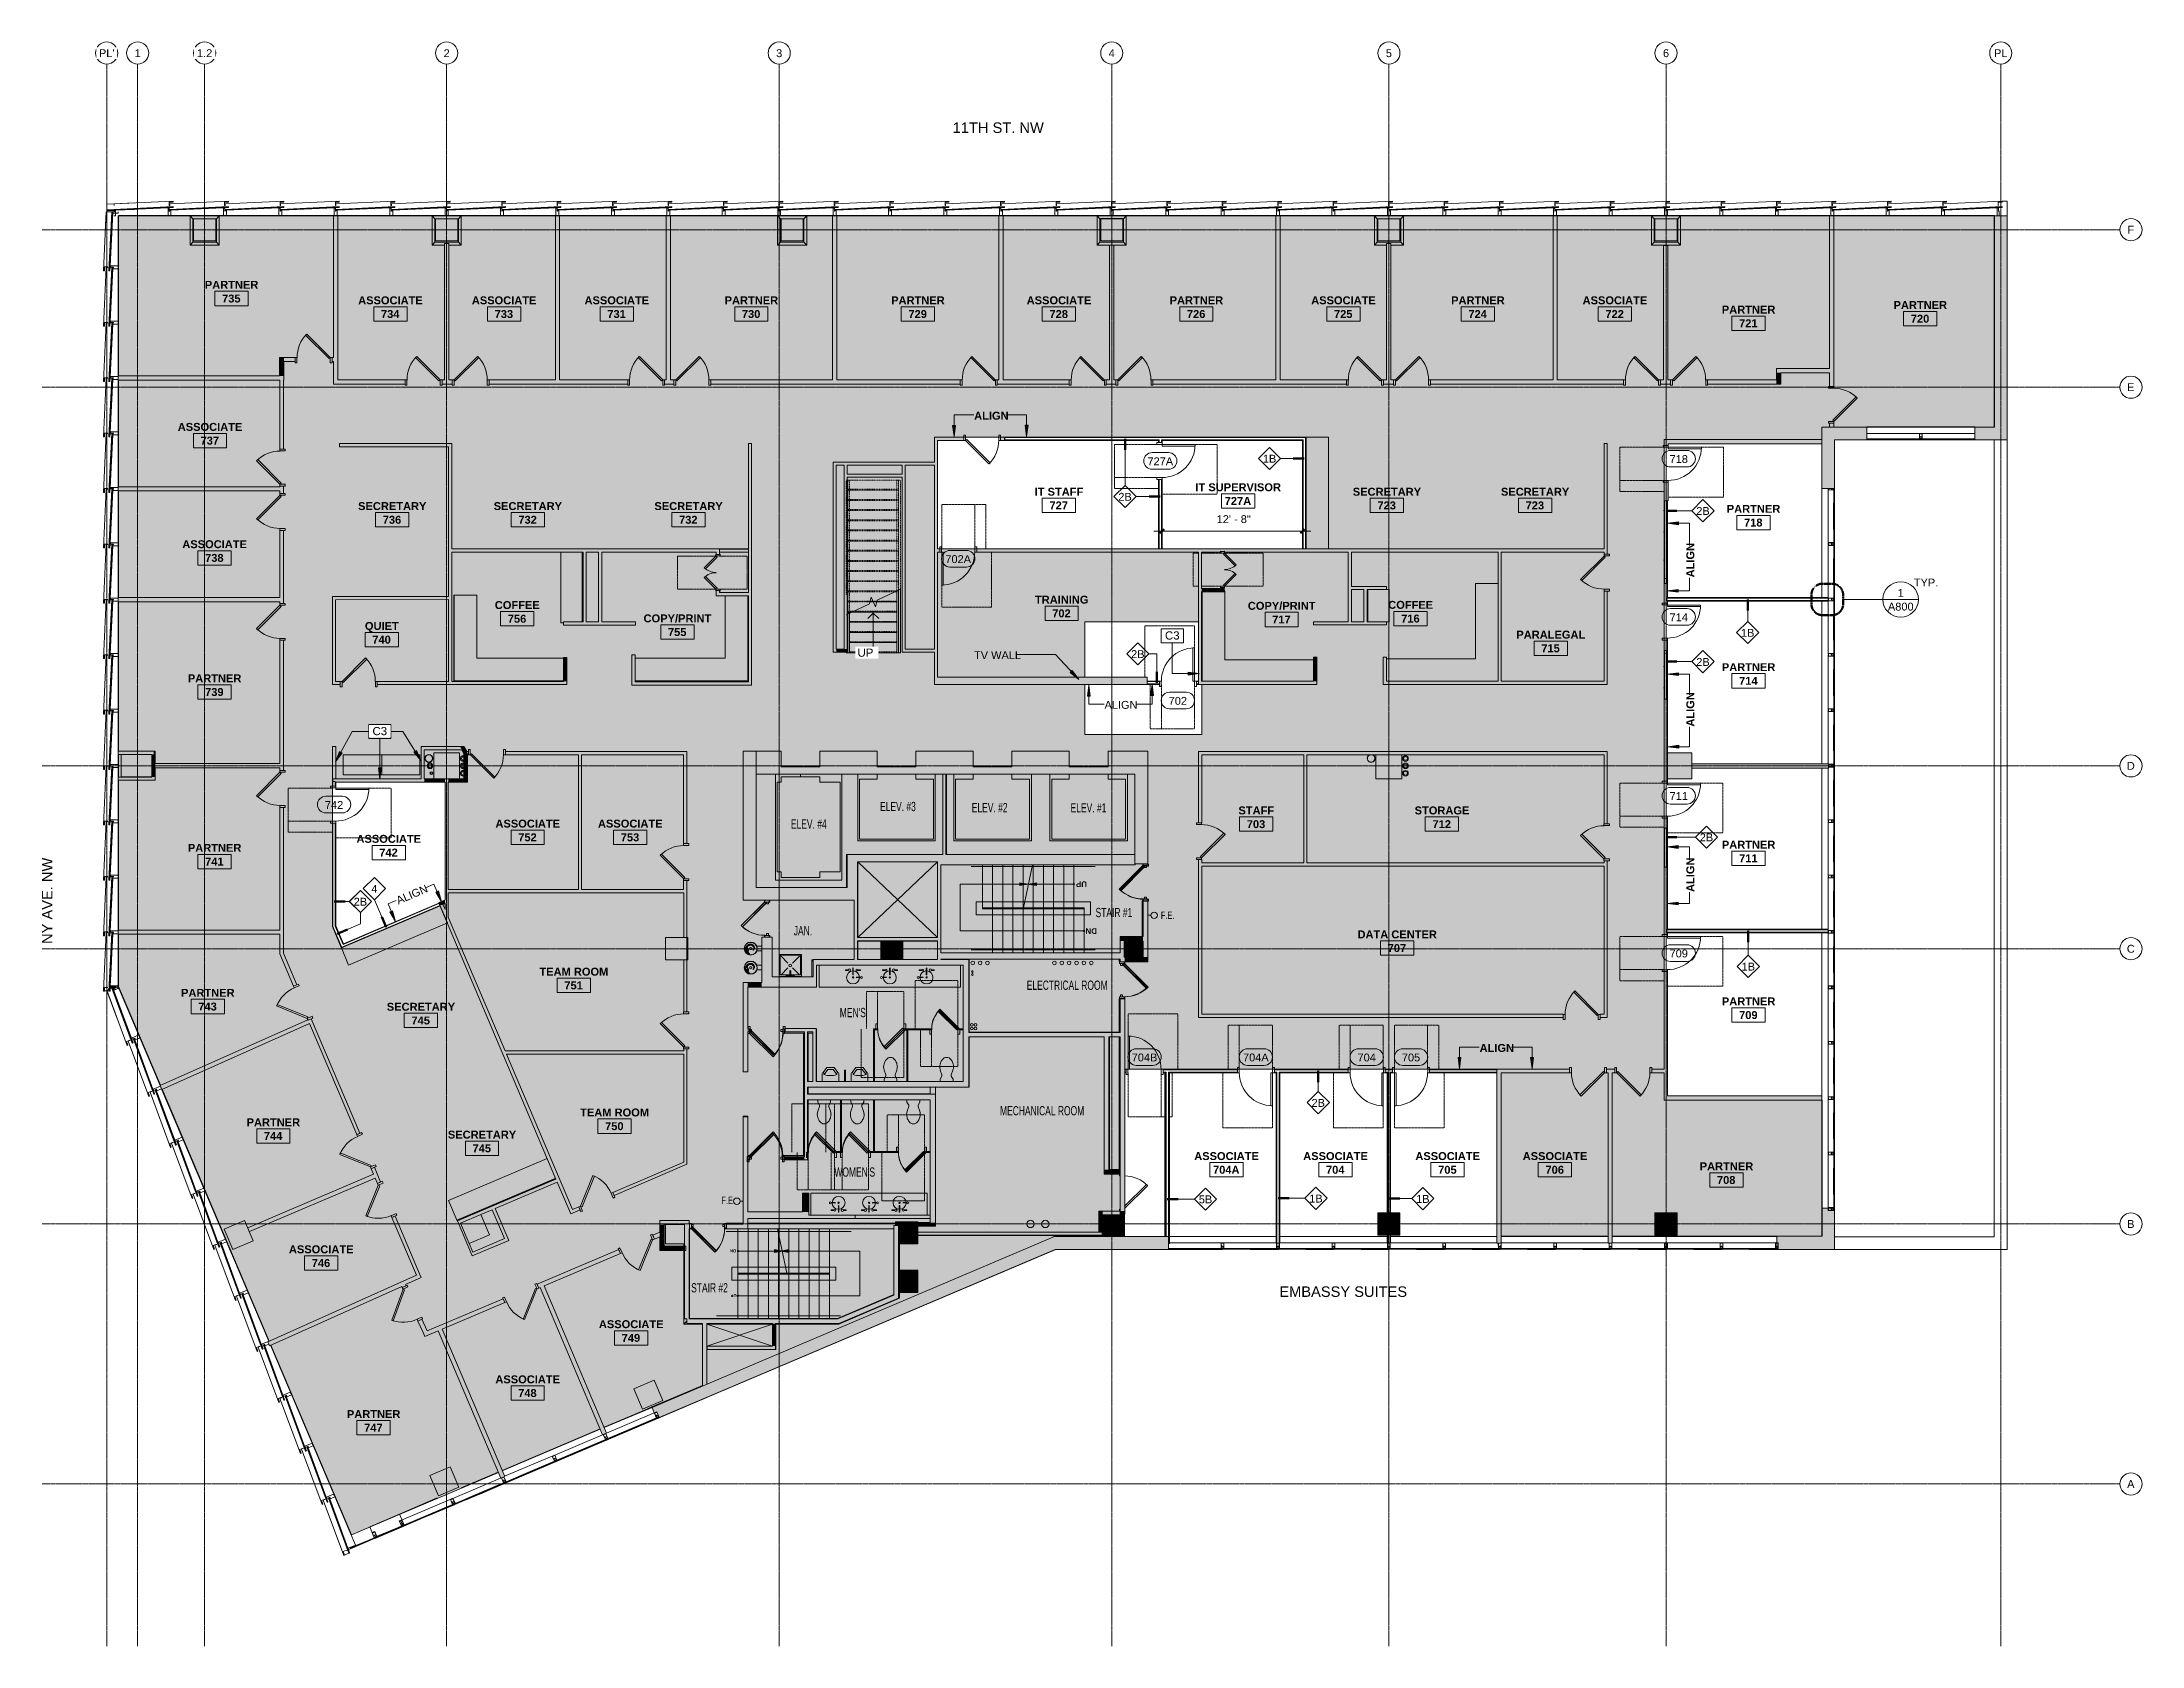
# Model space of a CAD drawing. Header units: inches. Extents: x -203 to 2905, y -968 to 768.
# Drawn here: x -203 to 2070, y -968 to 768 of the extents above; entities that cross this region are included whole.
import ezdxf

# ---------------------------------------------------------------- set-up
doc = ezdxf.new("R2010")
doc.units = ezdxf.units.IN
doc.header["$MEASUREMENT"] = 0
for name, pattern in [('Dash Dot 3_16_', [0.3125, 0.1875, -0.0625, 0, -0.0625]), ('Dash_2_', [0.25, 0.125, -0.125]), ('Grid Line 1_2_', [0.875, 0.5, -0.125, 0.125, -0.125]), ('Hidden 3_8_', [0.5625, 0.375, -0.1875]), ('Overhead 1_16_', [0.101562, 0.0625, -0.039062])]:
    doc.linetypes.add(name, pattern=pattern)
for name, color, linetype, lineweight in [('A-Anno-Bldg', 7, 'Continuous', 9), ('A-ANNO-DIMS', 211, 'Continuous', 9), ('A-ANNO-DIMS-96', 211, 'Continuous', 9), ('A-ANNO-KEYN', 231, 'Continuous', 9), ('A-ANNO-SYMB', 150, 'Continuous', 9), ('A-AREA-IDEN', 2, 'Continuous', 9), ('A-Bldg-Patt', 7, 'Continuous', 9), ('A-COLS', 52, 'Continuous', 13), ('A-Cols-Bldg', 7, 'Continuous', 9), ('A-DETL', 90, 'Continuous', 9), ('A-DETL-GENF', 92, 'Continuous', 9), ('A-DETL-THIN', 151, 'Continuous', 9), ('A-DOOR', 31, 'Continuous', 13), ('A-Door-Exst', 7, 'Continuous', 9), ('A-DOOR-FRAM', 31, 'Continuous', 20), ('A-DOOR-IDEN', 31, 'Continuous', 9), ('A-Flor-Eqpm', 7, 'Continuous', 9), ('A-Flor-Evtr', 7, 'Continuous', 9), ('A-FLOR-HRAL', 11, 'Continuous', 9), ('A-Flor-Pfix-Exst', 7, 'Continuous', 9), ('A-Flor-Strs-Exst', 7, 'Continuous', 9), ('A-GENM', 13, 'Continuous', 13), ('A-Glaz-Exst', 7, 'Continuous', 9), ('A-WALL', 113, 'Continuous', 13), ('A-Wall-Exst', 7, 'Continuous', 9), ('A-WALL-FULL', 7, 'Continuous', 9), ('A-WALL-IDEN', 211, 'Continuous', 9), ('A-WALL-PATT', 111, 'Continuous', 13), ('G-ANNO-TEXT', 231, 'Continuous', 9), ('I-WALL', 2, 'Continuous', 13), ('Jenner and Block 7fl_BB_dwg', 8, 'Continuous', 9), ('Q-CASE', 31, 'Continuous', 13), ('S-GRID', 1, 'Continuous', 9), ('S-GRID-IDEN', 1, 'Continuous', 9), ('S-STRS', 31, 'Continuous', 13), ('S-STRS-ANNO', 31, 'Continuous', 9), ('S-STRS-IDEN', 31, 'Continuous', 9), ('S-STRS-MBND', 31, 'Continuous', 13)]:
    doc.layers.add(name, color=color, linetype=linetype, lineweight=lineweight)
doc.styles.add('Arial', font='arial.ttf', dxfattribs={"height": 8.851796})
doc.styles.add('Arial Narrow', font='ARIALN.TTF', dxfattribs={"width": 0.8, "height": 8})
doc.styles.add('Arial Narrow_1', font='ARIALN.TTF', dxfattribs={"width": 0.8, "height": 10})
doc.styles.add('Arial_B', font='arialbd.ttf', dxfattribs={"height": 6.190476})
doc.styles.add('Arial_B_1', font='arialbd.ttf', dxfattribs={"height": 3.095238})
doc.styles.add('Swis721 Lt BT', font='swissl.ttf', dxfattribs={"height": 11.352851})
doc.styles.add('Swis721 Lt BT_1', font='swissl.ttf', dxfattribs={"height": 8.514638})
doc.styles.add('Swis721 Lt BT_B', font='', dxfattribs={"height": 8.583975})
doc.styles.get('Swis721 Lt BT_B').set_extended_font_data('Swis721 Lt BT', bold=True)
doc.dimstyles.new('OTJ_-_3_32__Linear__1_2__Tolerance', dxfattribs={"dimscale": 12, "dimtxt": 9, "dimasz": 0.375, "dimexe": 0.75, "dimexo": 0.5, "dimgap": 0.5, "dimtad": 1, "dimdec": 1, "dimrnd": 0.5, "dimzin": 3, "dimdsep": 46, "dimlunit": 4, "dimtxsty": 'Swis721 Lt BT_1', "dimblk1": 'OBLIQUE', "dimblk2": 'OBLIQUE', "dimsah": 1, "dimcen": 0.09, "dimdle": 0.75, "dimazin": 0, "dimtfac": 1, "dimtdec": 4, "dimtix": 1, "dimtmove": 0, "dimatfit": 3, "dimfxl": 1, "dimtvp": 1, "dimfrac": 2, "dimtolj": 1, "dimtzin": 0, "dimarcsym": 2})
pattern_1 = [(0, (0, 0), (30.72, 7.68), [1.267, -21.773, 1.267, -21.773, -122.88]), (0, (0, 0), (30.72, 7.68), [-46.08, 1.267, -44.813, 1.267, -21.773, -53.76]), (0, (0, 0), (30.72, 7.68), [-115.2, 1.267, -14.093, 1.267, -37.133]), (120, (11.52, 3.84), (-22.011075, 22.7643), [1.267, -21.773, 1.267, -21.773, -122.88]), (120, (11.52, 3.84), (-22.011075, 22.7643), [-46.08, 1.267, -44.813, 1.267, -21.773, -53.76]), (120, (11.52, 3.84), (-22.011075, 22.7643), [-115.2, 1.267, -14.093, 1.267, -37.133]), (240, (15.36, 19.2), (-8.708925, -30.4443), [1.267, -21.773, 1.267, -21.773, -122.88]), (240, (15.36, 19.2), (-8.708925, -30.4443), [-46.08, 1.267, -44.813, 1.267, -21.773, -53.76]), (240, (15.36, 19.2), (-8.708925, -30.4443), [-115.2, 1.267, -14.093, 1.267, -37.133])]

msp = doc.modelspace()

# ---------------------------------------------------------------- texts
at = {"layer": 'A-ANNO-SYMB', "line_spacing_factor": 1.00667, "style": 'Swis721 Lt BT_1'}
for s, insert, char_height, width, attachment_point in [('TYP.', (1823.02, 187.47), 8.515, 27.972, 1), ('A800', (1808.85, 161.37), 8.515, 31.428, 2), ('1', (1808.85, 176.28), 8.51, 7.56, 2)]:
    msp.add_mtext(s, dxfattribs=dict(at, insert=insert, char_height=char_height, width=width, attachment_point=attachment_point))
at = {"layer": 'A-AREA-IDEN', "char_height": 8.584, "attachment_point": 2, "line_spacing_factor": 0.998538, "style": 'Swis721 Lt BT_B'}
for s, insert, width in [('PARTNER', (1.92, 509.82), 62.748), ('735', (1.63, 495), 23.004), ('ASSOCIATE', (173.92, 493.05), 76.032), ('734', (173.63, 478.23), 23.004), ('ASSOCIATE', (296.96, 493.05), 76.032), ('733', (296.68, 478.23), 23.004), ('ASSOCIATE', (418.96, 493.05), 76.032), ('731', (418.67, 478.23), 23.004), ('PARTNER', (564.61, 493.05), 62.748), ('730', (564.32, 478.23), 23.004), ('PARTNER', (744.92, 493.05), 62.748), ('729', (744.63, 478.23), 23.004), ('ASSOCIATE', (897.6, 493.05), 76.032), ('728', (897.32, 478.23), 23.004), ('PARTNER', (1046.35, 493.05), 62.748), ('726', (1046.07, 478.23), 23.004), ('ASSOCIATE', (1205.6, 493.05), 76.032), ('725', (1205.31, 478.23), 23.004), ('PARTNER', (1351.11, 493.05), 62.748), ('724', (1350.82, 478.23), 23.004), ('ASSOCIATE', (1499.41, 493.05), 76.032), ('722', (1499.13, 478.23), 23.004), ('PARTNER', (1644.12, 483.03), 62.748), ('PARTNER', (1830.02, 487.97), 62.748), ('721', (1643.83, 468.21), 23.004), ('720', (1829.73, 473.15), 23.004), ('ASSOCIATE', (-21.38, 356.02), 76.032), ('737', (-21.67, 341.19), 23.004), ('IT STAFF', (897.6, 285.79), 56.7), ('IT SUPERVISOR', (1091.6, 290.67), 101.196), ('727A', (1091.32, 275.84), 31.86), ('SECRETARY', (1252.62, 285.79), 79.488), ('SECRETARY', (1413.01, 285.8), 79.488), ('SECRETARY', (175.84, 270.25), 79.488), ('736', (175.55, 255.42), 23.004), ('SECRETARY', (322.64, 270.25), 79.488), ('732', (322.36, 255.42), 23.004), ('SECRETARY', (496.59, 270.25), 79.488), ('732', (496.3, 255.42), 23.004), ('727', (897.31, 270.96), 23.004), ('723', (1252.33, 270.96), 23.004), ('723', (1412.73, 270.98), 23.004), ('PARTNER', (1649.46, 267.26), 62.748), ('718', (1649.18, 252.43), 23.004), ('ASSOCIATE', (-16.46, 229), 76.032), ('738', (-16.75, 214.18), 23.004), ('COFFEE', (311.19, 163.1), 54.864), ('TRAINING', (900.57, 168.96), 63.828), ('COPY/PRINT', (1138.7, 162.28), 81.324), ('COFFEE', (1278.32, 163.32), 54.864), ('QUIET', (164.55, 140.48), 40.824), ('756', (310.9, 148.27), 23.004), ('COPY/PRINT', (484.57, 148.68), 81.324), ('702', (900.28, 154.13), 23.004), ('717', (1138.41, 147.46), 23.004), ('716', (1278.03, 148.49), 23.004), ('740', (164.27, 125.66), 23.004), ('755', (484.28, 133.86), 23.004), ('PARALEGAL', (1430.01, 131.11), 79.272), ('715', (1429.72, 116.28), 23.004), ('PARTNER', (1644.14, 95.86), 62.748), ('PARTNER', (-16.46, 83.8), 62.748), ('739', (-16.75, 68.97), 23.004), ('714', (1643.85, 81.03), 23.004), ('STAFF', (1111.19, -59.28), 41.688), ('STORAGE', (1312.23, -59.28), 65.016), ('ASSOCIATE', (172.1, -90.03), 76.032), ('ASSOCIATE', (322.53, -73.54), 76.032), ('752', (322.24, -88.37), 23.004), ('ASSOCIATE', (433.51, -73.53), 76.032), ('753', (433.22, -88.36), 23.004), ('703', (1110.9, -74.11), 23.004), ('712', (1311.95, -74.11), 23.004), ('PARTNER', (-16.46, -99.79), 62.748), ('742', (171.81, -104.85), 23.004), ('PARTNER', (1644.14, -96.34), 62.748), ('711', (1643.85, -111.17), 23.004), ('741', (-16.75, -114.61), 23.004), ('DATA CENTER', (1263.72, -193.49), 93.96), ('707', (1263.43, -208.32), 23.004), ('TEAM ROOM', (372.43, -233.87), 83.592), ('751', (372.14, -248.7), 23.004), ('PARTNER', (-23.81, -256.75), 62.748), ('743', (-24.1, -271.57), 23.004), ('SECRETARY', (206.91, -271.85), 79.488), ('PARTNER', (1644.14, -265.98), 62.748), ('745', (206.63, -286.68), 23.004), ('709', (1643.85, -280.81), 23.004), ('TEAM ROOM', (416.53, -386.29), 83.592), ('PARTNER', (47.13, -396.89), 62.748), ('750', (416.24, -401.12), 23.004), ('744', (46.84, -411.72), 23.004), ('SECRETARY', (273.04, -410.27), 79.488), ('745', (272.75, -425.1), 23.004), ('ASSOCIATE', (1078.98, -433.53), 76.032), ('704A', (1078.69, -448.35), 31.86), ('ASSOCIATE', (1196.96, -433.53), 76.032), ('704', (1196.67, -448.35), 23.004), ('ASSOCIATE', (1318.35, -433.53), 76.032), ('705', (1318.07, -448.35), 23.004), ('ASSOCIATE', (1434.54, -433.53), 76.032), ('706', (1434.25, -448.35), 23.004), ('PARTNER', (1620.16, -444.55), 62.748), ('708', (1619.87, -459.38), 23.004), ('ASSOCIATE', (98.95, -534.48), 76.032), ('746', (98.66, -549.31), 23.004), ('ASSOCIATE', (434.51, -615.52), 76.032), ('749', (434.22, -630.35), 23.004), ('ASSOCIATE', (322.45, -675.26), 76.032), ('748', (322.16, -690.09), 23.004), ('PARTNER', (155.69, -712.88), 62.748), ('747', (155.41, -727.7), 23.004)]:
    msp.add_mtext(s, dxfattribs=dict(at, insert=insert, width=width))
at = {"layer": 'A-DOOR-IDEN', "char_height": 8.515, "attachment_point": 2, "line_spacing_factor": 1.00667, "style": 'Swis721 Lt BT_1'}
for s, insert, width in [('727A', (1007.27, 318.69), 31.428), ('718', (1568.5, 321.16), 22.68), ('702A', (788.48, 212.81), 31.428), ('714', (1568.5, 149.8), 22.68), ('702', (1026.25, 59.35), 22.68), ('711', (1568.5, -43.74), 22.68), ('742', (112.84, -53.33), 22.68), ('709', (1568.5, -214.18), 22.68), ('704B', (990.2, -326.75), 31.752), ('704A', (1110.69, -326.75), 31.428), ('704', (1230.69, -326.75), 22.68), ('705', (1278.69, -326.75), 22.68)]:
    msp.add_mtext(s, dxfattribs=dict(at, insert=insert, width=width))
at = {"layer": 'A-WALL-IDEN', "attachment_point": 2, "line_spacing_factor": 1.00667, "style": 'Swis721 Lt BT_1'}
for s, insert, char_height, width in [('1B', (1125.53, 321.51), 8.515, 16.632), ('2B', (969.12, 280.28), 8.515, 16.632), ('2B', (969.12, 280.28), 8.515, 16.632), ('2B', (1594.72, 264.9), 8.515, 16.632), ('1B', (1643.14, 133.01), 8.515, 16.632), ('2B', (982.94, 109.97), 8.515, 16.632), ('2B', (1594.72, 101.49), 8.515, 16.632), ('2B', (1598.51, -88.49), 8.515, 16.632), ('2B', (141.32, -158.16), 8.515, 16.632), ('2B', (141.38, -158.16), 8.515, 16.632), ('4', (156.5, -144.26), 8.51, 7.56), ('1B', (1643.77, -228.41), 8.515, 16.632), ('2B', (1178.24, -375.98), 8.515, 16.632), ('5B', (1056.22, -480.41), 8.515, 16.632), ('1B', (1175.74, -479.55), 8.515, 16.632), ('1B', (1291.48, -479.93), 8.515, 16.632)]:
    msp.add_mtext(s, dxfattribs=dict(at, insert=insert, char_height=char_height, width=width))
at = {"layer": 'G-ANNO-TEXT', "color": 7, "attachment_point": 1}
for s, insert, char_height, width, line_spacing_factor, style in [('11TH ST. NW', (782.51, 681.35), 11.3529, 110.016, 1.00667, 'Swis721 Lt BT'), ('ALIGN', (805.75, 368.09), 8.584, 40.824, 0.998538, 'Swis721 Lt BT_B'), ('TV WALL', (805.62, 108.79), 8.515, 55.296, 1.00667, 'Swis721 Lt BT_1'), ('ALIGN', (946.92, 55.01), 8.515, 40.284, 1.00667, 'Swis721 Lt BT_1'), ('ALIGN', (1352.94, -316.41), 8.584, 40.824, 0.998538, 'Swis721 Lt BT_B'), ('EMBASSY SUITES', (1136.12, -578.9), 11.3529, 151.776, 1.00667, 'Swis721 Lt BT')]:
    msp.add_mtext(s, dxfattribs=dict(at, insert=insert, char_height=char_height, width=width, line_spacing_factor=line_spacing_factor, style=style))
at = {"layer": 'G-ANNO-TEXT', "color": 7}
for s, insert, char_height, width, attachment_point, rotation, line_spacing_factor, style in [('ALIGN', (1576.71, 188.77), 8.584, 40.824, 1, 90, 0.998538, 'Swis721 Lt BT_B'), ('ALIGN', (1576.71, 27.2), 8.584, 40.824, 1, 90, 0.998538, 'Swis721 Lt BT_B'), ('NY AVE. NW', (-203.31, -161.43), 11.353, 102.816, 2, 90, 1.00667, 'Swis721 Lt BT'), ('ALIGN', (1576.71, -151.8), 8.584, 40.824, 1, 90, 0.998538, 'Swis721 Lt BT_B'), ('ALIGN', (179.12, -157.66), 8.515, 40.284, 1, 23.21741, 1.00667, 'Swis721 Lt BT_1')]:
    msp.add_mtext(s, dxfattribs=dict(at, insert=insert, char_height=char_height, width=width, attachment_point=attachment_point, rotation=rotation, line_spacing_factor=line_spacing_factor, style=style))

# ---------------------------------------------------------------- blocks, each defined once
blk = doc.blocks.new('Jenner and Block 7fl_BB_dwg_sink-flat-4-5551905-LEVEL 7 CONSTRUCTION PLAN')
at = {"layer": 'A-Flor-Pfix-Exst'}
for p, q in [((-0.3, -13), (-0.3, -20)), ((0.2, -13), (0.2, -20)), ((8, -9.8), (4, -9.8)), ((8, -10.2), (4, -10.2))]:
    blk.add_line(p, q, dxfattribs=at)
at = {"layer": 'A-Flor-Pfix-Exst', "flags": 128}
for points in [[(-5.2, -17.7), (-8.3, -17.7), (-8.3, -18.2), (-5.2, -18.2)], [(5, -17.7), (8, -17.7), (8, -18.2), (5, -18.2)]]:
    blk.add_lwpolyline(points, dxfattribs=at)
at = {"layer": 'A-Flor-Pfix-Exst'}
for centre, radius in [((-4, -18), 1.25), ((0, -10), 0.75), ((4, -18), 1), ((9, -10), 1)]:
    blk.add_circle(centre, radius, dxfattribs=at)
for centre, radius, start, end in [((0, -10), 7, 2.0467, 267.9533), ((0, -13), 0.25, 360, 180), ((0, -20), 0.25, 180, 360), ((0, -10), 7, 272.0467, 357.9533), ((4, -10), 0.25, 90, 270)]:
    blk.add_arc(centre, radius, start, end, dxfattribs=at)
blk = doc.blocks.new('Jenner and Block 7fl_BB_dwg_sink-flat-4-5551906-LEVEL 7 CONSTRUCTION PLAN')
at = {"layer": 'A-Flor-Pfix-Exst'}
for p, q in [((-0.3, -13), (-0.3, -20)), ((0.2, -13), (0.2, -20)), ((8, -9.8), (4, -9.8)), ((8, -10.2), (4, -10.2))]:
    blk.add_line(p, q, dxfattribs=at)
at = {"layer": 'A-Flor-Pfix-Exst', "flags": 128}
for points in [[(-5.2, -17.7), (-8.3, -17.7), (-8.3, -18.2), (-5.2, -18.2)], [(5, -17.7), (8, -17.7), (8, -18.2), (5, -18.2)]]:
    blk.add_lwpolyline(points, dxfattribs=at)
at = {"layer": 'A-Flor-Pfix-Exst'}
for centre, radius in [((-4, -18), 1.25), ((0, -10), 0.75), ((4, -18), 1), ((9, -10), 1)]:
    blk.add_circle(centre, radius, dxfattribs=at)
for centre, radius, start, end in [((0, -10), 7, 2.0467, 267.9533), ((0, -13), 0.25, 360, 180), ((0, -20), 0.25, 180, 360), ((0, -10), 7, 272.0467, 357.9533), ((4, -10), 0.25, 90, 270)]:
    blk.add_arc(centre, radius, start, end, dxfattribs=at)
blk = doc.blocks.new('Jenner and Block 7fl_BB_dwg_sink-flat-4-5551907-LEVEL 7 CONSTRUCTION PLAN')
at = {"layer": 'A-Flor-Pfix-Exst'}
for p, q in [((-0.3, -13), (-0.3, -20)), ((0.2, -13), (0.2, -20)), ((8, -9.8), (4, -9.8)), ((8, -10.2), (4, -10.2))]:
    blk.add_line(p, q, dxfattribs=at)
at = {"layer": 'A-Flor-Pfix-Exst', "flags": 128}
for points in [[(-5.2, -17.7), (-8.3, -17.7), (-8.3, -18.2), (-5.2, -18.2)], [(5, -17.7), (8, -17.7), (8, -18.2), (5, -18.2)]]:
    blk.add_lwpolyline(points, dxfattribs=at)
at = {"layer": 'A-Flor-Pfix-Exst'}
for centre, radius in [((-4, -18), 1.25), ((0, -10), 0.75), ((4, -18), 1), ((9, -10), 1)]:
    blk.add_circle(centre, radius, dxfattribs=at)
for centre, radius, start, end in [((0, -10), 7, 2.0467, 267.9533), ((0, -13), 0.25, 360, 180), ((0, -20), 0.25, 180, 360), ((0, -10), 7, 272.0467, 357.9533), ((4, -10), 0.25, 90, 270)]:
    blk.add_arc(centre, radius, start, end, dxfattribs=at)
blk = doc.blocks.new('Jenner and Block 7fl_BB_dwg__Dot-5551908-LEVEL 7 CONSTRUCTION PLAN')
at = {"layer": 'A-Flor-Strs-Exst'}
blk.add_line((-0.5, 0), (-1, 0), dxfattribs=at)
for start, end in [(360, 180), (180, 360)]:
    blk.add_arc((0, 0), 0.25, start, end, dxfattribs=at)
blk = doc.blocks.new('Jenner and Block 7fl_BB_dwg__Dot-5551909-LEVEL 7 CONSTRUCTION PLAN')
at = {"layer": 'A-Flor-Strs-Exst'}
blk.add_line((-0.5, 0), (-1, 0), dxfattribs=at)
for start, end in [(360, 180), (180, 360)]:
    blk.add_arc((0, 0), 0.25, start, end, dxfattribs=at)
blk = doc.blocks.new('Jenner and Block 7fl_BB_dwg_CW-60-5551910-LEVEL 7 CONSTRUCTION PLAN')
at = {"layer": 'A-Glaz-Exst'}
for p, q in [((12.2, 3.7), (9.2, -59.6)), ((12.7, 3.8), (9.7, -59.8)), ((12.7, 3.6), (11.9, 3.7)), ((11.7, -1.6), (9, -58.4)), ((11.4, -1.2), (11.5, -1.2)), ((11.4, -1.3), (11.5, -1.3)), ((11.5, -0.2), (11.5, -1.2)), ((11.7, -0.9), (11.5, -0.9)), ((11.7, -0.9), (11.7, -0.9)), ((11.7, -0.9), (11.7, -0.9)), ((11.7, -1), (11.7, -1)), ((11.7, -1), (11.7, -1)), ((11.7, -1.1), (11.7, -1.1)), ((11.7, -1.1), (11.7, -1.1)), ((11.7, -1.2), (11.7, -1.2)), ((11.7, -1.2), (11.7, -1.2)), ((11.7, -1.3), (11.7, -1.3)), ((11.7, -1.3), (11.7, -1.3)), ((11.7, -1.4), (11.7, -1.4)), ((11.7, -1.4), (11.7, -1.4)), ((11.7, -1.5), (11.7, -1.5)), ((11.7, -1.5), (11.7, -1.5)), ((11.7, -1.6), (11.7, -1.6)), ((11.7, -1.6), (11.7, -1.6)), ((8.7, -58.4), (9, -58.4)), ((8.7, -58.7), (8.8, -58.7)), ((8.7, -58.8), (8.7, -58.8)), ((8.7, -58.8), (8.7, -59.8)), ((8.9, -59.1), (8.7, -59.1)), ((9, -58.4), (9, -59.8)), ((9, -58.4), (9, -58.4)), ((9, -58.4), (9, -58.4)), ((9, -58.5), (9, -58.5)), ((9, -58.5), (9, -58.5)), ((9, -58.6), (9, -58.6)), ((9, -58.6), (9, -58.6)), ((9, -58.7), (9, -58.7)), ((9, -58.7), (9, -58.7)), ((9, -58.8), (9, -58.8)), ((9, -58.8), (9, -58.8)), ((9, -58.9), (9, -58.9)), ((9, -58.9), (9, -58.9)), ((9, -59), (9, -59)), ((9, -59), (9, -59)), ((9, -59.1), (9, -59.1)), ((9, -59.1), (9, -59.1)), ((9, -59.6), (9.7, -59.7))]:
    blk.add_line(p, q, dxfattribs=at)
at = {"layer": 'A-Glaz-Exst', "flags": 128}
for points in [[(3, -0.2), (3.1, -0.2), (3.1, 0)], [(11.6, -0.2), (8.1, -0.2), (8.1, 0), (8.1, -0.2)], [(11.7, -1.6), (11.8, -0.3), (12, 3.8), (12.7, 3.8), (13, 3.8), (10, -59.8), (9, -59.8)], [(14.1, 0), (14.1, -0.3), (17.8, -0.3), (18, 3.8), (19, 3.8), (16, -59.8), (14.1, -59.8), (14.1, -60)], [(3, -1.6), (3, -0.2), (3, -1.6), (11.5, -1.6)], [(11.5, -0.9), (11.5, -1.2), (11.4, -1.2), (11.4, -1.2), (11.4, -1.2), (11.3, -1.2), (11.3, -1.2), (11.3, -1.3), (11.4, -1.3), (11.4, -1.3), (11.4, -1.3), (11.5, -1.3), (11.5, -1.3)], [(11.4, -1.2), (11.4, -1.2), (11.4, -1.1), (11.3, -1.1), (11.3, -1.2), (11.3, -1.2), (11.3, -1.3), (11.3, -1.3), (11.4, -1.3), (11.4, -1.3), (11.4, -1.3)], [(11.5, -1.6), (11.5, -1.3), (11.5, -1.6), (11.7, -1.6)], [(8.7, -58.4), (3, -58.4), (3, -59.8), (3, -58.4)], [(3, -59.8), (3.1, -59.8), (3.1, -60)], [(8.7, -59.8), (8.1, -59.8), (8.1, -60)], [(8.7, -59.1), (8.7, -58.8), (8.7, -58.8), (8.7, -58.8), (8.7, -58.8), (8.6, -58.8), (8.6, -58.7), (8.6, -58.7), (8.7, -58.7), (8.7, -58.7), (8.7, -58.7), (8.8, -58.7), (8.8, -58.4)], [(8.7, -58.8), (8.7, -58.8), (8.7, -58.8), (8.6, -58.8), (8.6, -58.8), (8.6, -58.7), (8.6, -58.7), (8.6, -58.6), (8.7, -58.7), (8.7, -58.7), (8.7, -58.7)], [(8.8, -58.7), (8.8, -58.4), (8.8, -58.7), (8.8, -58.7)]]:
    blk.add_lwpolyline(points, dxfattribs=at)
at = {"layer": 'A-Glaz-Exst'}
for centre, radius, start, end in [((11.4, -1.2), 0.0249, 177.3555, 267.3555), ((11.4, -1.2), 0.0305, 271.5516, 353.6896), ((11.4, -1.2), 0.0249, 87.3555, 177.3555), ((11.4, -1.3), 0.0305, 1.0214, 83.1594), ((11.6, 0), 0.258, 238.8655, 297.0089), ((11.6, -0.1), 0.258, 238.8655, 297.0089), ((11.6, -0.2), 0.258, 238.8655, 297.0089), ((11.6, -0.3), 0.258, 238.8655, 297.0089), ((11.6, -0.4), 0.258, 238.8655, 297.0089), ((11.6, -0.5), 0.258, 238.8655, 297.0089), ((11.6, -0.6), 0.258, 238.8655, 297.0089), ((11.5, -1.2), 0.0249, 357.3555, 87.3555), ((11.5, -1.2), 0.0249, 267.3555, 357.3555), ((11.7, -0.9), 0.0234, 267.297, 87.297), ((11.7, -0.9), 0.0234, 175.8685, 267.297), ((11.7, -1), 0.0234, 87.297, 267.297), ((11.7, -1), 0.0234, 267.297, 87.297), ((11.7, -1.1), 0.0234, 87.297, 267.297), ((11.7, -1.1), 0.0234, 267.297, 87.297), ((11.7, -1.2), 0.0234, 87.297, 267.297), ((11.7, -1.2), 0.0234, 267.297, 87.297), ((11.7, -1.2), 0.0234, 87.297, 267.297), ((11.7, -1.3), 0.0234, 267.297, 87.297), ((11.7, -1.3), 0.0234, 87.297, 267.297), ((11.7, -1.4), 0.0234, 267.297, 87.297), ((11.7, -1.4), 0.0234, 87.297, 267.297), ((11.7, -1.5), 0.0234, 267.297, 87.297), ((11.7, -1.5), 0.0234, 87.297, 267.297), ((11.7, -1.6), 0.0234, 87.297, 177.7828), ((11.7, -1.6), 0.0238, 260.3836, 353.7904), ((11.7, -1.6), 0.0234, 267.297, 1.6464), ((11.7, -1.6), 0.0234, 87.297, 177.2547), ((11.7, -1.6), 0.0234, 15.8834, 87.297), ((8.7, -58.7), 0.0249, 87.3502, 177.3502), ((8.7, -58.7), 0.0249, 177.3502, 267.3502), ((8.7, -58.7), 0.0305, 271.5463, 353.6844), ((8.7, -58.8), 0.0305, 1.0161, 83.1541), ((8.7, -58.8), 0.0249, 267.3502, 357.3502), ((8.8, -59.6), 0.34, 63.9852, 107.2002), ((8.8, -59.6), 0.34, 64.7421, 107.928), ((8.8, -59.7), 0.34, 65.4949, 108.6593), ((8.8, -59.8), 0.34, 66.2438, 109.3942), ((8.8, -60), 0.34, 67.7305, 110.8758), ((8.8, -59.9), 0.34, 67.0021, 110.133), ((8.8, -60.1), 0.34, 68.4686, 111.6228), ((8.7, -58.8), 0.0249, 357.3502, 87.3502), ((9, -58.8), 0.0234, 87.3355, 267.3355), ((9, -58.9), 0.0234, 87.3355, 267.3355), ((9, -59), 0.0234, 87.3355, 267.3355), ((9, -59.1), 0.0234, 87.3355, 193.174), ((9, -58.4), 0.0234, 190.1274, 267.3355), ((9, -58.4), 0.0238, 0.8421, 94.2489), ((9, -58.4), 0.0234, 267.3355, 87.3355), ((9, -58.5), 0.0234, 87.3355, 267.3355), ((9, -58.4), 0.0234, 190.6265, 267.3355), ((9, -58.5), 0.0234, 267.3355, 87.3355), ((9, -58.6), 0.0234, 87.3355, 267.3355), ((9, -58.6), 0.0234, 267.3355, 87.3355), ((9, -58.7), 0.0234, 87.3355, 267.3355), ((9, -58.7), 0.0234, 267.3355, 87.3355), ((9, -58.7), 0.0234, 87.3355, 267.3355), ((9, -58.8), 0.0234, 267.3355, 87.3355), ((9, -58.9), 0.0234, 267.3355, 87.3355), ((9, -59), 0.0234, 267.3355, 87.3355), ((9, -59.1), 0.0234, 267.3355, 87.3355)]:
    blk.add_arc(centre, radius, start, end, dxfattribs=at)
blk = doc.blocks.new('Jenner and Block 7fl_BB_dwg_CW-60-V1-LEVEL 7 CONSTRUCTION PLAN')
at = {"layer": 'A-Glaz-Exst'}
for p, q in [((12.2, 3.7), (9.2, -59.6)), ((12.7, 3.8), (9.7, -59.8)), ((12.7, 3.6), (11.9, 3.7)), ((11.7, -1.6), (9, -58.4)), ((11.4, -1.2), (11.5, -1.2)), ((11.4, -1.3), (11.5, -1.3)), ((11.5, -0.2), (11.5, -1.2)), ((11.7, -0.9), (11.5, -0.9)), ((11.7, -0.9), (11.7, -0.9)), ((11.7, -0.9), (11.7, -0.9)), ((11.7, -1), (11.7, -1)), ((11.7, -1), (11.7, -1)), ((11.7, -1.1), (11.7, -1.1)), ((11.7, -1.1), (11.7, -1.1)), ((11.7, -1.2), (11.7, -1.2)), ((11.7, -1.2), (11.7, -1.2)), ((11.7, -1.3), (11.7, -1.3)), ((11.7, -1.3), (11.7, -1.3)), ((11.7, -1.4), (11.7, -1.4)), ((11.7, -1.4), (11.7, -1.4)), ((11.7, -1.5), (11.7, -1.5)), ((11.7, -1.5), (11.7, -1.5)), ((11.7, -1.6), (11.7, -1.6)), ((11.7, -1.6), (11.7, -1.6)), ((8.7, -58.4), (3, -58.4)), ((8.7, -58.4), (9, -58.4)), ((8.7, -58.7), (8.8, -58.7)), ((8.7, -58.8), (8.7, -58.8)), ((8.7, -58.8), (8.7, -59.8)), ((8.9, -59.1), (8.7, -59.1)), ((9, -58.4), (9, -59.8)), ((9, -58.4), (9, -58.4)), ((9, -58.4), (9, -58.4)), ((9, -58.5), (9, -58.5)), ((9, -58.5), (9, -58.5)), ((9, -58.6), (9, -58.6)), ((9, -58.6), (9, -58.6)), ((9, -58.7), (9, -58.7)), ((9, -58.7), (9, -58.7)), ((9, -58.8), (9, -58.8)), ((9, -58.8), (9, -58.8)), ((9, -58.9), (9, -58.9)), ((9, -58.9), (9, -58.9)), ((9, -59), (9, -59)), ((9, -59), (9, -59)), ((9, -59.1), (9, -59.1)), ((9, -59.1), (9, -59.1)), ((9, -59.6), (9.7, -59.7))]:
    blk.add_line(p, q, dxfattribs=at)
at = {"layer": 'A-Glaz-Exst', "flags": 128}
for points in [[(3, -0.2), (3.1, -0.2), (3.1, 0)], [(11.6, -0.2), (8.1, -0.2), (8.1, 0), (8.1, -0.2)], [(11.7, -1.6), (11.8, -0.3), (12, 3.8), (12.7, 3.8), (13, 3.8), (10, -59.8), (9, -59.8)], [(14.1, 0), (14.1, -0.3), (17.8, -0.3), (18, 3.8), (19, 3.8), (16, -59.8), (14.1, -59.8), (14.1, -60)], [(3, -1.6), (3, -0.2), (3, -1.6), (11.5, -1.6)], [(11.5, -0.9), (11.5, -1.2), (11.4, -1.2), (11.4, -1.2), (11.4, -1.2), (11.3, -1.2), (11.3, -1.2), (11.3, -1.3), (11.4, -1.3), (11.4, -1.3), (11.4, -1.3), (11.5, -1.3), (11.5, -1.3)], [(11.4, -1.2), (11.4, -1.2), (11.4, -1.1), (11.3, -1.1), (11.3, -1.2), (11.3, -1.2), (11.3, -1.3), (11.3, -1.3), (11.4, -1.3), (11.4, -1.3), (11.4, -1.3)], [(11.5, -1.6), (11.5, -1.3), (11.5, -1.6), (11.7, -1.6)], [(3, -59.8), (3.1, -59.8), (3.1, -60)], [(8.7, -59.8), (8.1, -59.8), (8.1, -60)], [(8.7, -59.1), (8.7, -58.8), (8.7, -58.8), (8.7, -58.8), (8.7, -58.8), (8.6, -58.8), (8.6, -58.7), (8.6, -58.7), (8.7, -58.7), (8.7, -58.7), (8.7, -58.7), (8.8, -58.7), (8.8, -58.4)], [(8.7, -58.8), (8.7, -58.8), (8.7, -58.8), (8.6, -58.8), (8.6, -58.8), (8.6, -58.7), (8.6, -58.7), (8.6, -58.6), (8.7, -58.7), (8.7, -58.7), (8.7, -58.7)], [(8.8, -58.7), (8.8, -58.4), (8.8, -58.7), (8.8, -58.7)]]:
    blk.add_lwpolyline(points, dxfattribs=at)
at = {"layer": 'A-Glaz-Exst'}
for centre, radius, start, end in [((11.4, -1.2), 0.0249, 177.3555, 267.3555), ((11.4, -1.2), 0.0305, 271.5516, 353.6896), ((11.4, -1.2), 0.0249, 87.3555, 177.3555), ((11.4, -1.3), 0.0305, 1.0214, 83.1594), ((11.6, 0), 0.258, 238.8655, 297.0089), ((11.6, -0.1), 0.258, 238.8655, 297.0089), ((11.6, -0.2), 0.258, 238.8655, 297.0089), ((11.6, -0.3), 0.258, 238.8655, 297.0089), ((11.6, -0.4), 0.258, 238.8655, 297.0089), ((11.6, -0.5), 0.258, 238.8655, 297.0089), ((11.6, -0.6), 0.258, 238.8655, 297.0089), ((11.5, -1.2), 0.0249, 357.3555, 87.3555), ((11.5, -1.2), 0.0249, 267.3555, 357.3555), ((11.7, -0.9), 0.0234, 267.297, 87.297), ((11.7, -0.9), 0.0234, 175.8685, 267.297), ((11.7, -1), 0.0234, 87.297, 267.297), ((11.7, -1), 0.0234, 267.297, 87.297), ((11.7, -1.1), 0.0234, 87.297, 267.297), ((11.7, -1.1), 0.0234, 267.297, 87.297), ((11.7, -1.2), 0.0234, 87.297, 267.297), ((11.7, -1.2), 0.0234, 267.297, 87.297), ((11.7, -1.2), 0.0234, 87.297, 267.297), ((11.7, -1.3), 0.0234, 267.297, 87.297), ((11.7, -1.3), 0.0234, 87.297, 267.297), ((11.7, -1.4), 0.0234, 267.297, 87.297), ((11.7, -1.4), 0.0234, 87.297, 267.297), ((11.7, -1.5), 0.0234, 267.297, 87.297), ((11.7, -1.5), 0.0234, 87.297, 267.297), ((11.7, -1.6), 0.0234, 87.297, 177.7828), ((11.7, -1.6), 0.0238, 260.3836, 353.7904), ((11.7, -1.6), 0.0234, 267.297, 1.6464), ((11.7, -1.6), 0.0234, 87.297, 177.2547), ((11.7, -1.6), 0.0234, 15.8834, 87.297), ((8.7, -58.7), 0.0249, 87.3502, 177.3502), ((8.7, -58.7), 0.0249, 177.3502, 267.3502), ((8.7, -58.7), 0.0305, 271.5463, 353.6844), ((8.7, -58.8), 0.0305, 1.0161, 83.1541), ((8.7, -58.8), 0.0249, 267.3502, 357.3502), ((8.8, -59.6), 0.34, 63.9852, 107.2002), ((8.8, -59.6), 0.34, 64.7421, 107.928), ((8.8, -59.7), 0.34, 65.4949, 108.6593), ((8.8, -59.8), 0.34, 66.2438, 109.3942), ((8.8, -60), 0.34, 67.7305, 110.8758), ((8.8, -59.9), 0.34, 67.0021, 110.133), ((8.8, -60.1), 0.34, 68.4686, 111.6228), ((8.7, -58.8), 0.0249, 357.3502, 87.3502), ((9, -58.8), 0.0234, 87.3355, 267.3355), ((9, -58.9), 0.0234, 87.3355, 267.3355), ((9, -59), 0.0234, 87.3355, 267.3355), ((9, -59.1), 0.0234, 87.3355, 193.174), ((9, -58.4), 0.0234, 190.1274, 267.3355), ((9, -58.4), 0.0238, 0.8421, 94.2489), ((9, -58.4), 0.0234, 267.3355, 87.3355), ((9, -58.5), 0.0234, 87.3355, 267.3355), ((9, -58.4), 0.0234, 190.6265, 267.3355), ((9, -58.5), 0.0234, 267.3355, 87.3355), ((9, -58.6), 0.0234, 87.3355, 267.3355), ((9, -58.6), 0.0234, 267.3355, 87.3355), ((9, -58.7), 0.0234, 87.3355, 267.3355), ((9, -58.7), 0.0234, 267.3355, 87.3355), ((9, -58.7), 0.0234, 87.3355, 267.3355), ((9, -58.8), 0.0234, 267.3355, 87.3355), ((9, -58.9), 0.0234, 267.3355, 87.3355), ((9, -59), 0.0234, 267.3355, 87.3355), ((9, -59.1), 0.0234, 267.3355, 87.3355)]:
    blk.add_arc(centre, radius, start, end, dxfattribs=at)
blk = doc.blocks.new('Jenner and Block 7fl_BB_dwg_CW-60-V2-LEVEL 7 CONSTRUCTION PLAN')
at = {"layer": 'A-Glaz-Exst'}
for p, q in [((12.2, 3.7), (9.2, -59.6)), ((12.7, 3.8), (9.7, -59.8)), ((12.7, 3.6), (11.9, 3.7)), ((3, -1.6), (11.5, -1.6)), ((11.7, -1.6), (9, -58.4)), ((11.4, -1.2), (11.5, -1.2)), ((11.4, -1.3), (11.5, -1.3)), ((11.5, -0.2), (11.5, -1.2)), ((11.7, -0.9), (11.5, -0.9)), ((11.7, -0.9), (11.7, -0.9)), ((11.7, -0.9), (11.7, -0.9)), ((11.7, -1), (11.7, -1)), ((11.7, -1), (11.7, -1)), ((11.7, -1.1), (11.7, -1.1)), ((11.7, -1.1), (11.7, -1.1)), ((11.7, -1.2), (11.7, -1.2)), ((11.7, -1.2), (11.7, -1.2)), ((11.7, -1.3), (11.7, -1.3)), ((11.7, -1.3), (11.7, -1.3)), ((11.7, -1.4), (11.7, -1.4)), ((11.7, -1.4), (11.7, -1.4)), ((11.7, -1.5), (11.7, -1.5)), ((11.7, -1.5), (11.7, -1.5)), ((11.7, -1.6), (11.7, -1.6)), ((11.7, -1.6), (11.7, -1.6)), ((8.7, -58.4), (9, -58.4)), ((8.7, -58.7), (8.8, -58.7)), ((8.7, -58.8), (8.7, -58.8)), ((8.7, -58.8), (8.7, -59.8)), ((8.9, -59.1), (8.7, -59.1)), ((9, -58.4), (9, -59.8)), ((9, -58.4), (9, -58.4)), ((9, -58.4), (9, -58.4)), ((9, -58.5), (9, -58.5)), ((9, -58.5), (9, -58.5)), ((9, -58.6), (9, -58.6)), ((9, -58.6), (9, -58.6)), ((9, -58.7), (9, -58.7)), ((9, -58.7), (9, -58.7)), ((9, -58.8), (9, -58.8)), ((9, -58.8), (9, -58.8)), ((9, -58.9), (9, -58.9)), ((9, -58.9), (9, -58.9)), ((9, -59), (9, -59)), ((9, -59), (9, -59)), ((9, -59.1), (9, -59.1)), ((9, -59.1), (9, -59.1)), ((9, -59.6), (9.7, -59.7))]:
    blk.add_line(p, q, dxfattribs=at)
at = {"layer": 'A-Glaz-Exst', "flags": 128}
for points in [[(3, -0.2), (3.1, -0.2), (3.1, 0)], [(11.6, -0.2), (8.1, -0.2), (8.1, 0), (8.1, -0.2)], [(11.7, -1.6), (11.8, -0.3), (12, 3.8), (12.7, 3.8), (13, 3.8), (10, -59.8), (9, -59.8)], [(14.1, 0), (14.1, -0.3), (17.8, -0.3), (18, 3.8), (19, 3.8), (16, -59.8), (14.1, -59.8), (14.1, -60)], [(11.5, -0.9), (11.5, -1.2), (11.4, -1.2), (11.4, -1.2), (11.4, -1.2), (11.3, -1.2), (11.3, -1.2), (11.3, -1.3), (11.4, -1.3), (11.4, -1.3), (11.4, -1.3), (11.5, -1.3), (11.5, -1.3)], [(11.4, -1.2), (11.4, -1.2), (11.4, -1.1), (11.3, -1.1), (11.3, -1.2), (11.3, -1.2), (11.3, -1.3), (11.3, -1.3), (11.4, -1.3), (11.4, -1.3), (11.4, -1.3)], [(11.5, -1.6), (11.5, -1.3), (11.5, -1.6), (11.7, -1.6)], [(8.7, -58.4), (3, -58.4), (3, -59.8), (3, -58.4)], [(3, -59.8), (3.1, -59.8), (3.1, -60)], [(8.7, -59.8), (8.1, -59.8), (8.1, -60)], [(8.7, -59.1), (8.7, -58.8), (8.7, -58.8), (8.7, -58.8), (8.7, -58.8), (8.6, -58.8), (8.6, -58.7), (8.6, -58.7), (8.7, -58.7), (8.7, -58.7), (8.7, -58.7), (8.8, -58.7), (8.8, -58.4)], [(8.7, -58.8), (8.7, -58.8), (8.7, -58.8), (8.6, -58.8), (8.6, -58.8), (8.6, -58.7), (8.6, -58.7), (8.6, -58.6), (8.7, -58.7), (8.7, -58.7), (8.7, -58.7)], [(8.8, -58.7), (8.8, -58.4), (8.8, -58.7), (8.8, -58.7)]]:
    blk.add_lwpolyline(points, dxfattribs=at)
at = {"layer": 'A-Glaz-Exst'}
for centre, radius, start, end in [((11.4, -1.2), 0.0249, 177.3555, 267.3555), ((11.4, -1.2), 0.0305, 271.5516, 353.6896), ((11.4, -1.2), 0.0249, 87.3555, 177.3555), ((11.4, -1.3), 0.0305, 1.0214, 83.1594), ((11.6, 0), 0.258, 238.8655, 297.0089), ((11.6, -0.1), 0.258, 238.8655, 297.0089), ((11.6, -0.2), 0.258, 238.8655, 297.0089), ((11.6, -0.3), 0.258, 238.8655, 297.0089), ((11.6, -0.4), 0.258, 238.8655, 297.0089), ((11.6, -0.5), 0.258, 238.8655, 297.0089), ((11.6, -0.6), 0.258, 238.8655, 297.0089), ((11.5, -1.2), 0.0249, 357.3555, 87.3555), ((11.5, -1.2), 0.0249, 267.3555, 357.3555), ((11.7, -0.9), 0.0234, 267.297, 87.297), ((11.7, -0.9), 0.0234, 175.8685, 267.297), ((11.7, -1), 0.0234, 87.297, 267.297), ((11.7, -1), 0.0234, 267.297, 87.297), ((11.7, -1.1), 0.0234, 87.297, 267.297), ((11.7, -1.1), 0.0234, 267.297, 87.297), ((11.7, -1.2), 0.0234, 87.297, 267.297), ((11.7, -1.2), 0.0234, 267.297, 87.297), ((11.7, -1.2), 0.0234, 87.297, 267.297), ((11.7, -1.3), 0.0234, 267.297, 87.297), ((11.7, -1.3), 0.0234, 87.297, 267.297), ((11.7, -1.4), 0.0234, 267.297, 87.297), ((11.7, -1.4), 0.0234, 87.297, 267.297), ((11.7, -1.5), 0.0234, 267.297, 87.297), ((11.7, -1.5), 0.0234, 87.297, 267.297), ((11.7, -1.6), 0.0234, 87.297, 177.7828), ((11.7, -1.6), 0.0238, 260.3836, 353.7904), ((11.7, -1.6), 0.0234, 267.297, 1.6464), ((11.7, -1.6), 0.0234, 87.297, 177.2547), ((11.7, -1.6), 0.0234, 15.8834, 87.297), ((8.7, -58.7), 0.0249, 87.3502, 177.3502), ((8.7, -58.7), 0.0249, 177.3502, 267.3502), ((8.7, -58.7), 0.0305, 271.5463, 353.6844), ((8.7, -58.8), 0.0305, 1.0161, 83.1541), ((8.7, -58.8), 0.0249, 267.3502, 357.3502), ((8.8, -59.6), 0.34, 63.9852, 107.2002), ((8.8, -59.6), 0.34, 64.7421, 107.928), ((8.8, -59.7), 0.34, 65.4949, 108.6593), ((8.8, -59.8), 0.34, 66.2438, 109.3942), ((8.8, -60), 0.34, 67.7305, 110.8758), ((8.8, -59.9), 0.34, 67.0021, 110.133), ((8.8, -60.1), 0.34, 68.4686, 111.6228), ((8.7, -58.8), 0.0249, 357.3502, 87.3502), ((9, -58.8), 0.0234, 87.3355, 267.3355), ((9, -58.9), 0.0234, 87.3355, 267.3355), ((9, -59), 0.0234, 87.3355, 267.3355), ((9, -59.1), 0.0234, 87.3355, 193.174), ((9, -58.4), 0.0234, 190.1274, 267.3355), ((9, -58.4), 0.0238, 0.8421, 94.2489), ((9, -58.4), 0.0234, 267.3355, 87.3355), ((9, -58.5), 0.0234, 87.3355, 267.3355), ((9, -58.4), 0.0234, 190.6265, 267.3355), ((9, -58.5), 0.0234, 267.3355, 87.3355), ((9, -58.6), 0.0234, 87.3355, 267.3355), ((9, -58.6), 0.0234, 267.3355, 87.3355), ((9, -58.7), 0.0234, 87.3355, 267.3355), ((9, -58.7), 0.0234, 267.3355, 87.3355), ((9, -58.7), 0.0234, 87.3355, 267.3355), ((9, -58.8), 0.0234, 267.3355, 87.3355), ((9, -58.9), 0.0234, 267.3355, 87.3355), ((9, -59), 0.0234, 267.3355, 87.3355), ((9, -59.1), 0.0234, 267.3355, 87.3355)]:
    blk.add_arc(centre, radius, start, end, dxfattribs=at)
blk = doc.blocks.new('Jenner and Block 7fl_BB_dwg_CW-60-5551911-LEVEL 7 CONSTRUCTION PLAN')
at = {"layer": 'A-Glaz-Exst'}
for p, q in [((12.2, 3.7), (9.2, -59.6)), ((12.7, 3.8), (9.7, -59.8)), ((12.7, 3.6), (11.9, 3.7)), ((3, -1.6), (11.5, -1.6)), ((11.7, -1.6), (9, -58.4)), ((11.4, -1.2), (11.5, -1.2)), ((11.4, -1.3), (11.5, -1.3)), ((11.5, -0.2), (11.5, -1.2)), ((11.7, -0.9), (11.5, -0.9)), ((11.7, -0.9), (11.7, -0.9)), ((11.7, -0.9), (11.7, -0.9)), ((11.7, -1), (11.7, -1)), ((11.7, -1), (11.7, -1)), ((11.7, -1.1), (11.7, -1.1)), ((11.7, -1.1), (11.7, -1.1)), ((11.7, -1.2), (11.7, -1.2)), ((11.7, -1.2), (11.7, -1.2)), ((11.7, -1.3), (11.7, -1.3)), ((11.7, -1.3), (11.7, -1.3)), ((11.7, -1.4), (11.7, -1.4)), ((11.7, -1.4), (11.7, -1.4)), ((11.7, -1.5), (11.7, -1.5)), ((11.7, -1.5), (11.7, -1.5)), ((11.7, -1.6), (11.7, -1.6)), ((11.7, -1.6), (11.7, -1.6)), ((8.7, -58.4), (9, -58.4)), ((8.7, -58.7), (8.8, -58.7)), ((8.7, -58.8), (8.7, -58.8)), ((8.7, -58.8), (8.7, -59.8)), ((8.9, -59.1), (8.7, -59.1)), ((9, -58.4), (9, -59.8)), ((9, -58.4), (9, -58.4)), ((9, -58.4), (9, -58.4)), ((9, -58.5), (9, -58.5)), ((9, -58.5), (9, -58.5)), ((9, -58.6), (9, -58.6)), ((9, -58.6), (9, -58.6)), ((9, -58.7), (9, -58.7)), ((9, -58.7), (9, -58.7)), ((9, -58.8), (9, -58.8)), ((9, -58.8), (9, -58.8)), ((9, -58.9), (9, -58.9)), ((9, -58.9), (9, -58.9)), ((9, -59), (9, -59)), ((9, -59), (9, -59)), ((9, -59.1), (9, -59.1)), ((9, -59.1), (9, -59.1)), ((9, -59.6), (9.7, -59.7))]:
    blk.add_line(p, q, dxfattribs=at)
at = {"layer": 'A-Glaz-Exst', "flags": 128}
for points in [[(3, -0.2), (3.1, -0.2), (3.1, 0)], [(11.6, -0.2), (8.1, -0.2), (8.1, 0), (8.1, -0.2)], [(11.7, -1.6), (11.8, -0.3), (12, 3.8), (12.7, 3.8), (13, 3.8), (10, -59.8), (9, -59.8)], [(14.1, 0), (14.1, -0.3), (17.8, -0.3), (18, 3.8), (19, 3.8), (16, -59.8), (14.1, -59.8), (14.1, -60)], [(11.5, -0.9), (11.5, -1.2), (11.4, -1.2), (11.4, -1.2), (11.4, -1.2), (11.3, -1.2), (11.3, -1.2), (11.3, -1.3), (11.4, -1.3), (11.4, -1.3), (11.4, -1.3), (11.5, -1.3), (11.5, -1.3)], [(11.4, -1.2), (11.4, -1.2), (11.4, -1.1), (11.3, -1.1), (11.3, -1.2), (11.3, -1.2), (11.3, -1.3), (11.3, -1.3), (11.4, -1.3), (11.4, -1.3), (11.4, -1.3)], [(11.5, -1.6), (11.5, -1.3), (11.5, -1.6), (11.7, -1.6)], [(8.7, -58.4), (3, -58.4), (3, -59.8), (3, -58.4)], [(3, -59.8), (3.1, -59.8), (3.1, -60)], [(8.7, -59.8), (8.1, -59.8), (8.1, -60)], [(8.7, -59.1), (8.7, -58.8), (8.7, -58.8), (8.7, -58.8), (8.7, -58.8), (8.6, -58.8), (8.6, -58.7), (8.6, -58.7), (8.7, -58.7), (8.7, -58.7), (8.7, -58.7), (8.8, -58.7), (8.8, -58.4)], [(8.7, -58.8), (8.7, -58.8), (8.7, -58.8), (8.6, -58.8), (8.6, -58.8), (8.6, -58.7), (8.6, -58.7), (8.6, -58.6), (8.7, -58.7), (8.7, -58.7), (8.7, -58.7)], [(8.8, -58.7), (8.8, -58.4), (8.8, -58.7), (8.8, -58.7)]]:
    blk.add_lwpolyline(points, dxfattribs=at)
at = {"layer": 'A-Glaz-Exst'}
for centre, radius, start, end in [((11.4, -1.2), 0.0249, 177.3555, 267.3555), ((11.4, -1.2), 0.0305, 271.5516, 353.6896), ((11.4, -1.2), 0.0249, 87.3555, 177.3555), ((11.4, -1.3), 0.0305, 1.0214, 83.1594), ((11.6, 0), 0.258, 238.8655, 297.0089), ((11.6, -0.1), 0.258, 238.8655, 297.0089), ((11.6, -0.2), 0.258, 238.8655, 297.0089), ((11.6, -0.3), 0.258, 238.8655, 297.0089), ((11.6, -0.4), 0.258, 238.8655, 297.0089), ((11.6, -0.5), 0.258, 238.8655, 297.0089), ((11.6, -0.6), 0.258, 238.8655, 297.0089), ((11.5, -1.2), 0.0249, 357.3555, 87.3555), ((11.5, -1.2), 0.0249, 267.3555, 357.3555), ((11.7, -0.9), 0.0234, 267.297, 87.297), ((11.7, -0.9), 0.0234, 175.8685, 267.297), ((11.7, -1), 0.0234, 87.297, 267.297), ((11.7, -1), 0.0234, 267.297, 87.297), ((11.7, -1.1), 0.0234, 87.297, 267.297), ((11.7, -1.1), 0.0234, 267.297, 87.297), ((11.7, -1.2), 0.0234, 87.297, 267.297), ((11.7, -1.2), 0.0234, 267.297, 87.297), ((11.7, -1.2), 0.0234, 87.297, 267.297), ((11.7, -1.3), 0.0234, 267.297, 87.297), ((11.7, -1.3), 0.0234, 87.297, 267.297), ((11.7, -1.4), 0.0234, 267.297, 87.297), ((11.7, -1.4), 0.0234, 87.297, 267.297), ((11.7, -1.5), 0.0234, 267.297, 87.297), ((11.7, -1.5), 0.0234, 87.297, 267.297), ((11.7, -1.6), 0.0234, 87.297, 177.7828), ((11.7, -1.6), 0.0238, 260.3836, 353.7904), ((11.7, -1.6), 0.0234, 267.297, 1.6464), ((11.7, -1.6), 0.0234, 87.297, 177.2547), ((11.7, -1.6), 0.0234, 15.8834, 87.297), ((8.7, -58.7), 0.0249, 87.3502, 177.3502), ((8.7, -58.7), 0.0249, 177.3502, 267.3502), ((8.7, -58.7), 0.0305, 271.5463, 353.6844), ((8.7, -58.8), 0.0305, 1.0161, 83.1541), ((8.7, -58.8), 0.0249, 267.3502, 357.3502), ((8.8, -59.6), 0.34, 63.9852, 107.2002), ((8.8, -59.6), 0.34, 64.7421, 107.928), ((8.8, -59.7), 0.34, 65.4949, 108.6593), ((8.8, -59.8), 0.34, 66.2438, 109.3942), ((8.8, -60), 0.34, 67.7305, 110.8758), ((8.8, -59.9), 0.34, 67.0021, 110.133), ((8.8, -60.1), 0.34, 68.4686, 111.6228), ((8.7, -58.8), 0.0249, 357.3502, 87.3502), ((9, -58.8), 0.0234, 87.3355, 267.3355), ((9, -58.9), 0.0234, 87.3355, 267.3355), ((9, -59), 0.0234, 87.3355, 267.3355), ((9, -59.1), 0.0234, 87.3355, 193.174), ((9, -58.4), 0.0234, 190.1274, 267.3355), ((9, -58.4), 0.0238, 0.8421, 94.2489), ((9, -58.4), 0.0234, 267.3355, 87.3355), ((9, -58.5), 0.0234, 87.3355, 267.3355), ((9, -58.4), 0.0234, 190.6265, 267.3355), ((9, -58.5), 0.0234, 267.3355, 87.3355), ((9, -58.6), 0.0234, 87.3355, 267.3355), ((9, -58.6), 0.0234, 267.3355, 87.3355), ((9, -58.7), 0.0234, 87.3355, 267.3355), ((9, -58.7), 0.0234, 267.3355, 87.3355), ((9, -58.7), 0.0234, 87.3355, 267.3355), ((9, -58.8), 0.0234, 267.3355, 87.3355), ((9, -58.9), 0.0234, 267.3355, 87.3355), ((9, -59), 0.0234, 267.3355, 87.3355), ((9, -59.1), 0.0234, 267.3355, 87.3355)]:
    blk.add_arc(centre, radius, start, end, dxfattribs=at)
blk = doc.blocks.new('Jenner and Block 7fl_BB_dwg_CW-60-V3-LEVEL 7 CONSTRUCTION PLAN')
at = {"layer": 'A-Glaz-Exst'}
for p, q in [((12.2, 3.7), (9.2, -59.6)), ((12.7, 3.8), (9.7, -59.8)), ((12.7, 3.6), (11.9, 3.7)), ((11.7, -1.6), (9, -58.4)), ((11.4, -1.2), (11.5, -1.2)), ((11.4, -1.3), (11.5, -1.3)), ((11.5, -0.2), (11.5, -1.2)), ((11.7, -0.9), (11.5, -0.9)), ((11.7, -0.9), (11.7, -0.9)), ((11.7, -0.9), (11.7, -0.9)), ((11.7, -1), (11.7, -1)), ((11.7, -1), (11.7, -1)), ((11.7, -1.1), (11.7, -1.1)), ((11.7, -1.1), (11.7, -1.1)), ((11.7, -1.2), (11.7, -1.2)), ((11.7, -1.2), (11.7, -1.2)), ((11.7, -1.3), (11.7, -1.3)), ((11.7, -1.3), (11.7, -1.3)), ((11.7, -1.4), (11.7, -1.4)), ((11.7, -1.4), (11.7, -1.4)), ((11.7, -1.5), (11.7, -1.5)), ((11.7, -1.5), (11.7, -1.5)), ((11.7, -1.6), (11.7, -1.6)), ((11.7, -1.6), (11.7, -1.6)), ((8.7, -58.4), (9, -58.4)), ((8.7, -58.7), (8.8, -58.7)), ((8.7, -58.8), (8.7, -58.8)), ((8.7, -58.8), (8.7, -59.8)), ((8.9, -59.1), (8.7, -59.1)), ((9, -58.4), (9, -59.8)), ((9, -58.4), (9, -58.4)), ((9, -58.4), (9, -58.4)), ((9, -58.5), (9, -58.5)), ((9, -58.5), (9, -58.5)), ((9, -58.6), (9, -58.6)), ((9, -58.6), (9, -58.6)), ((9, -58.7), (9, -58.7)), ((9, -58.7), (9, -58.7)), ((9, -58.8), (9, -58.8)), ((9, -58.8), (9, -58.8)), ((9, -58.9), (9, -58.9)), ((9, -58.9), (9, -58.9)), ((9, -59), (9, -59)), ((9, -59), (9, -59)), ((9, -59.1), (9, -59.1)), ((9, -59.1), (9, -59.1)), ((9, -59.6), (9.7, -59.7))]:
    blk.add_line(p, q, dxfattribs=at)
at = {"layer": 'A-Glaz-Exst', "flags": 128}
for points in [[(3, -0.2), (3.1, -0.2), (3.1, 0)], [(11.6, -0.2), (8.1, -0.2), (8.1, 0), (8.1, -0.2)], [(11.7, -1.6), (11.8, -0.3), (12, 3.8), (12.7, 3.8), (13, 3.8), (10, -59.8), (9, -59.8)], [(14.1, 0), (14.1, -0.3), (17.8, -0.3), (18, 3.8), (19, 3.8), (16, -59.8), (14.1, -59.8), (14.1, -60)], [(3, -1.6), (3, -0.2), (3, -1.6), (11.5, -1.6)], [(11.5, -0.9), (11.5, -1.2), (11.4, -1.2), (11.4, -1.2), (11.4, -1.2), (11.3, -1.2), (11.3, -1.2), (11.3, -1.3), (11.4, -1.3), (11.4, -1.3), (11.4, -1.3), (11.5, -1.3), (11.5, -1.3)], [(11.4, -1.2), (11.4, -1.2), (11.4, -1.1), (11.3, -1.1), (11.3, -1.2), (11.3, -1.2), (11.3, -1.3), (11.3, -1.3), (11.4, -1.3), (11.4, -1.3), (11.4, -1.3)], [(11.5, -1.6), (11.5, -1.3), (11.5, -1.6), (11.7, -1.6)], [(8.7, -58.4), (3, -58.4), (3, -59.8), (3, -58.4)], [(3, -59.8), (3.1, -59.8), (3.1, -60)], [(8.7, -59.8), (8.1, -59.8), (8.1, -60)], [(8.7, -59.1), (8.7, -58.8), (8.7, -58.8), (8.7, -58.8), (8.7, -58.8), (8.6, -58.8), (8.6, -58.7), (8.6, -58.7), (8.7, -58.7), (8.7, -58.7), (8.7, -58.7), (8.8, -58.7), (8.8, -58.4)], [(8.7, -58.8), (8.7, -58.8), (8.7, -58.8), (8.6, -58.8), (8.6, -58.8), (8.6, -58.7), (8.6, -58.7), (8.6, -58.6), (8.7, -58.7), (8.7, -58.7), (8.7, -58.7)], [(8.8, -58.7), (8.8, -58.4), (8.8, -58.7), (8.8, -58.7)]]:
    blk.add_lwpolyline(points, dxfattribs=at)
at = {"layer": 'A-Glaz-Exst'}
for centre, radius, start, end in [((11.4, -1.2), 0.0249, 177.3555, 267.3555), ((11.4, -1.2), 0.0305, 271.5516, 353.6896), ((11.4, -1.2), 0.0249, 87.3555, 177.3555), ((11.4, -1.3), 0.0305, 1.0214, 83.1594), ((11.6, 0), 0.258, 238.8655, 297.0089), ((11.6, -0.1), 0.258, 238.8655, 297.0089), ((11.6, -0.2), 0.258, 238.8655, 297.0089), ((11.6, -0.3), 0.258, 238.8655, 297.0089), ((11.6, -0.4), 0.258, 238.8655, 297.0089), ((11.6, -0.5), 0.258, 238.8655, 297.0089), ((11.6, -0.6), 0.258, 238.8655, 297.0089), ((11.5, -1.2), 0.0249, 357.3555, 87.3555), ((11.5, -1.2), 0.0249, 267.3555, 357.3555), ((11.7, -0.9), 0.0234, 267.297, 87.297), ((11.7, -0.9), 0.0234, 175.8685, 267.297), ((11.7, -1), 0.0234, 87.297, 267.297), ((11.7, -1), 0.0234, 267.297, 87.297), ((11.7, -1.1), 0.0234, 87.297, 267.297), ((11.7, -1.1), 0.0234, 267.297, 87.297), ((11.7, -1.2), 0.0234, 87.297, 267.297), ((11.7, -1.2), 0.0234, 267.297, 87.297), ((11.7, -1.2), 0.0234, 87.297, 267.297), ((11.7, -1.3), 0.0234, 267.297, 87.297), ((11.7, -1.3), 0.0234, 87.297, 267.297), ((11.7, -1.4), 0.0234, 267.297, 87.297), ((11.7, -1.4), 0.0234, 87.297, 267.297), ((11.7, -1.5), 0.0234, 267.297, 87.297), ((11.7, -1.5), 0.0234, 87.297, 267.297), ((11.7, -1.6), 0.0234, 87.297, 177.7828), ((11.7, -1.6), 0.0238, 260.3836, 353.7904), ((11.7, -1.6), 0.0234, 267.297, 1.6464), ((11.7, -1.6), 0.0234, 87.297, 177.2547), ((11.7, -1.6), 0.0234, 15.8834, 87.297), ((8.7, -58.7), 0.0249, 87.3502, 177.3502), ((8.7, -58.7), 0.0249, 177.3502, 267.3502), ((8.7, -58.7), 0.0305, 271.5463, 353.6844), ((8.7, -58.8), 0.0305, 1.0161, 83.1541), ((8.7, -58.8), 0.0249, 267.3502, 357.3502), ((8.8, -59.6), 0.34, 63.9852, 107.2002), ((8.8, -59.6), 0.34, 64.7421, 107.928), ((8.8, -59.7), 0.34, 65.4949, 108.6593), ((8.8, -59.8), 0.34, 66.2438, 109.3942), ((8.8, -60), 0.34, 67.7305, 110.8758), ((8.8, -59.9), 0.34, 67.0021, 110.133), ((8.8, -60.1), 0.34, 68.4686, 111.6228), ((8.7, -58.8), 0.0249, 357.3502, 87.3502), ((9, -58.8), 0.0234, 87.3355, 267.3355), ((9, -58.9), 0.0234, 87.3355, 267.3355), ((9, -59), 0.0234, 87.3355, 267.3355), ((9, -59.1), 0.0234, 87.3355, 193.174), ((9, -58.4), 0.0234, 190.1274, 267.3355), ((9, -58.4), 0.0238, 0.8421, 94.2489), ((9, -58.4), 0.0234, 267.3355, 87.3355), ((9, -58.5), 0.0234, 87.3355, 267.3355), ((9, -58.4), 0.0234, 190.6265, 267.3355), ((9, -58.5), 0.0234, 267.3355, 87.3355), ((9, -58.6), 0.0234, 87.3355, 267.3355), ((9, -58.6), 0.0234, 267.3355, 87.3355), ((9, -58.7), 0.0234, 87.3355, 267.3355), ((9, -58.7), 0.0234, 267.3355, 87.3355), ((9, -58.7), 0.0234, 87.3355, 267.3355), ((9, -58.8), 0.0234, 267.3355, 87.3355), ((9, -58.9), 0.0234, 267.3355, 87.3355), ((9, -59), 0.0234, 267.3355, 87.3355), ((9, -59.1), 0.0234, 267.3355, 87.3355)]:
    blk.add_arc(centre, radius, start, end, dxfattribs=at)
blk = doc.blocks.new('Jenner and Block 7fl_BB_dwg_CW-60-V4-LEVEL 7 CONSTRUCTION PLAN')
at = {"layer": 'A-Glaz-Exst'}
for p, q in [((12.2, 3.7), (9.2, -59.6)), ((12.7, 3.8), (9.7, -59.8)), ((12.7, 3.6), (11.9, 3.7)), ((11.7, -1.6), (9, -58.4)), ((11.4, -1.2), (11.5, -1.2)), ((11.4, -1.3), (11.5, -1.3)), ((11.5, -0.2), (11.5, -1.2)), ((11.7, -0.9), (11.5, -0.9)), ((11.7, -0.9), (11.7, -0.9)), ((11.7, -0.9), (11.7, -0.9)), ((11.7, -1), (11.7, -1)), ((11.7, -1), (11.7, -1)), ((11.7, -1.1), (11.7, -1.1)), ((11.7, -1.1), (11.7, -1.1)), ((11.7, -1.2), (11.7, -1.2)), ((11.7, -1.2), (11.7, -1.2)), ((11.7, -1.3), (11.7, -1.3)), ((11.7, -1.3), (11.7, -1.3)), ((11.7, -1.4), (11.7, -1.4)), ((11.7, -1.4), (11.7, -1.4)), ((11.7, -1.5), (11.7, -1.5)), ((11.7, -1.5), (11.7, -1.5)), ((11.7, -1.6), (11.7, -1.6)), ((11.7, -1.6), (11.7, -1.6)), ((8.7, -58.4), (3.1, -58.4)), ((8.7, -58.4), (9, -58.4)), ((8.7, -58.7), (8.8, -58.7)), ((8.7, -58.8), (8.7, -58.8)), ((8.7, -58.8), (8.7, -59.8)), ((8.9, -59.1), (8.7, -59.1)), ((9, -58.4), (9, -59.8)), ((9, -58.4), (9, -58.4)), ((9, -58.4), (9, -58.4)), ((9, -58.5), (9, -58.5)), ((9, -58.5), (9, -58.5)), ((9, -58.6), (9, -58.6)), ((9, -58.6), (9, -58.6)), ((9, -58.7), (9, -58.7)), ((9, -58.7), (9, -58.7)), ((9, -58.8), (9, -58.8)), ((9, -58.8), (9, -58.8)), ((9, -58.9), (9, -58.9)), ((9, -58.9), (9, -58.9)), ((9, -59), (9, -59)), ((9, -59), (9, -59)), ((9, -59.1), (9, -59.1)), ((9, -59.1), (9, -59.1)), ((9, -59.6), (9.7, -59.7))]:
    blk.add_line(p, q, dxfattribs=at)
at = {"layer": 'A-Glaz-Exst', "flags": 128}
for points in [[(3, -0.2), (3.1, -0.2), (3.1, 0)], [(11.6, -0.2), (8.1, -0.2), (8.1, 0), (8.1, -0.2)], [(11.7, -1.6), (11.8, -0.3), (12, 3.8), (12.7, 3.8), (13, 3.8), (10, -59.8), (9, -59.8)], [(14.1, 0), (14.1, -0.3), (17.8, -0.3), (18, 3.8), (19, 3.8), (16, -59.8), (14.1, -59.8), (14.1, -60)], [(3, -1.6), (3, -0.2), (3, -1.6), (11.5, -1.6)], [(11.5, -0.9), (11.5, -1.2), (11.4, -1.2), (11.4, -1.2), (11.4, -1.2), (11.3, -1.2), (11.3, -1.2), (11.3, -1.3), (11.4, -1.3), (11.4, -1.3), (11.4, -1.3), (11.5, -1.3), (11.5, -1.3)], [(11.4, -1.2), (11.4, -1.2), (11.4, -1.1), (11.3, -1.1), (11.3, -1.2), (11.3, -1.2), (11.3, -1.3), (11.3, -1.3), (11.4, -1.3), (11.4, -1.3), (11.4, -1.3)], [(11.5, -1.6), (11.5, -1.3), (11.5, -1.6), (11.7, -1.6)], [(8.7, -59.8), (8.1, -59.8), (8.1, -60)], [(8.7, -59.1), (8.7, -58.8), (8.7, -58.8), (8.7, -58.8), (8.7, -58.8), (8.6, -58.8), (8.6, -58.7), (8.6, -58.7), (8.7, -58.7), (8.7, -58.7), (8.7, -58.7), (8.8, -58.7), (8.8, -58.4)], [(8.7, -58.8), (8.7, -58.8), (8.7, -58.8), (8.6, -58.8), (8.6, -58.8), (8.6, -58.7), (8.6, -58.7), (8.6, -58.6), (8.7, -58.7), (8.7, -58.7), (8.7, -58.7)], [(8.8, -58.7), (8.8, -58.4), (8.8, -58.7), (8.8, -58.7)]]:
    blk.add_lwpolyline(points, dxfattribs=at)
at = {"layer": 'A-Glaz-Exst'}
for centre, radius, start, end in [((11.4, -1.2), 0.0249, 177.3555, 267.3555), ((11.4, -1.2), 0.0305, 271.5516, 353.6896), ((11.4, -1.2), 0.0249, 87.3555, 177.3555), ((11.4, -1.3), 0.0305, 1.0214, 83.1594), ((11.6, 0), 0.258, 238.8655, 297.0089), ((11.6, -0.1), 0.258, 238.8655, 297.0089), ((11.6, -0.2), 0.258, 238.8655, 297.0089), ((11.6, -0.3), 0.258, 238.8655, 297.0089), ((11.6, -0.4), 0.258, 238.8655, 297.0089), ((11.6, -0.5), 0.258, 238.8655, 297.0089), ((11.6, -0.6), 0.258, 238.8655, 297.0089), ((11.5, -1.2), 0.0249, 357.3555, 87.3555), ((11.5, -1.2), 0.0249, 267.3555, 357.3555), ((11.7, -0.9), 0.0234, 267.297, 87.297), ((11.7, -0.9), 0.0234, 175.8685, 267.297), ((11.7, -1), 0.0234, 87.297, 267.297), ((11.7, -1), 0.0234, 267.297, 87.297), ((11.7, -1.1), 0.0234, 87.297, 267.297), ((11.7, -1.1), 0.0234, 267.297, 87.297), ((11.7, -1.2), 0.0234, 87.297, 267.297), ((11.7, -1.2), 0.0234, 267.297, 87.297), ((11.7, -1.2), 0.0234, 87.297, 267.297), ((11.7, -1.3), 0.0234, 267.297, 87.297), ((11.7, -1.3), 0.0234, 87.297, 267.297), ((11.7, -1.4), 0.0234, 267.297, 87.297), ((11.7, -1.4), 0.0234, 87.297, 267.297), ((11.7, -1.5), 0.0234, 267.297, 87.297), ((11.7, -1.5), 0.0234, 87.297, 267.297), ((11.7, -1.6), 0.0234, 87.297, 177.7828), ((11.7, -1.6), 0.0238, 260.3836, 353.7904), ((11.7, -1.6), 0.0234, 267.297, 1.6464), ((11.7, -1.6), 0.0234, 87.297, 177.2547), ((11.7, -1.6), 0.0234, 15.8834, 87.297), ((8.7, -58.7), 0.0249, 87.3502, 177.3502), ((8.7, -58.7), 0.0249, 177.3502, 267.3502), ((8.7, -58.7), 0.0305, 271.5463, 353.6844), ((8.7, -58.8), 0.0305, 1.0161, 83.1541), ((8.7, -58.8), 0.0249, 267.3502, 357.3502), ((8.8, -59.6), 0.34, 63.9852, 107.2002), ((8.8, -59.6), 0.34, 64.7421, 107.928), ((8.8, -59.7), 0.34, 65.4949, 108.6593), ((8.8, -59.8), 0.34, 66.2438, 109.3942), ((8.8, -60), 0.34, 67.7305, 110.8758), ((8.8, -59.9), 0.34, 67.0021, 110.133), ((8.8, -60.1), 0.34, 68.4686, 111.6228), ((8.7, -58.8), 0.0249, 357.3502, 87.3502), ((9, -58.8), 0.0234, 87.3355, 267.3355), ((9, -58.9), 0.0234, 87.3355, 267.3355), ((9, -59), 0.0234, 87.3355, 267.3355), ((9, -59.1), 0.0234, 87.3355, 193.174), ((9, -58.4), 0.0234, 190.1274, 267.3355), ((9, -58.4), 0.0238, 0.8421, 94.2489), ((9, -58.4), 0.0234, 267.3355, 87.3355), ((9, -58.5), 0.0234, 87.3355, 267.3355), ((9, -58.4), 0.0234, 190.6265, 267.3355), ((9, -58.5), 0.0234, 267.3355, 87.3355), ((9, -58.6), 0.0234, 87.3355, 267.3355), ((9, -58.6), 0.0234, 267.3355, 87.3355), ((9, -58.7), 0.0234, 87.3355, 267.3355), ((9, -58.7), 0.0234, 267.3355, 87.3355), ((9, -58.7), 0.0234, 87.3355, 267.3355), ((9, -58.8), 0.0234, 267.3355, 87.3355), ((9, -58.9), 0.0234, 267.3355, 87.3355), ((9, -59), 0.0234, 267.3355, 87.3355), ((9, -59.1), 0.0234, 267.3355, 87.3355)]:
    blk.add_arc(centre, radius, start, end, dxfattribs=at)
blk = doc.blocks.new('Jenner and Block 7fl_BB_dwg_CW-60-V5-LEVEL 7 CONSTRUCTION PLAN')
at = {"layer": 'A-Glaz-Exst'}
for p, q in [((12.2, 3.7), (9.2, -59.6)), ((12.7, 3.8), (9.7, -59.8)), ((12.7, 3.6), (11.9, 3.7)), ((3.1, -1.6), (11.5, -1.6)), ((11.7, -1.6), (9, -58.4)), ((11.4, -1.2), (11.5, -1.2)), ((11.4, -1.3), (11.5, -1.3)), ((11.5, -0.2), (11.5, -1.2)), ((11.7, -0.9), (11.5, -0.9)), ((11.7, -0.9), (11.7, -0.9)), ((11.7, -0.9), (11.7, -0.9)), ((11.7, -1), (11.7, -1)), ((11.7, -1), (11.7, -1)), ((11.7, -1.1), (11.7, -1.1)), ((11.7, -1.1), (11.7, -1.1)), ((11.7, -1.2), (11.7, -1.2)), ((11.7, -1.2), (11.7, -1.2)), ((11.7, -1.3), (11.7, -1.3)), ((11.7, -1.3), (11.7, -1.3)), ((11.7, -1.4), (11.7, -1.4)), ((11.7, -1.4), (11.7, -1.4)), ((11.7, -1.5), (11.7, -1.5)), ((11.7, -1.5), (11.7, -1.5)), ((11.7, -1.6), (11.7, -1.6)), ((11.7, -1.6), (11.7, -1.6)), ((8.7, -58.4), (9, -58.4)), ((8.7, -58.7), (8.8, -58.7)), ((8.7, -58.8), (8.7, -58.8)), ((8.7, -58.8), (8.7, -59.8)), ((8.9, -59.1), (8.7, -59.1)), ((9, -58.4), (9, -59.8)), ((9, -58.4), (9, -58.4)), ((9, -58.4), (9, -58.4)), ((9, -58.5), (9, -58.5)), ((9, -58.5), (9, -58.5)), ((9, -58.6), (9, -58.6)), ((9, -58.6), (9, -58.6)), ((9, -58.7), (9, -58.7)), ((9, -58.7), (9, -58.7)), ((9, -58.8), (9, -58.8)), ((9, -58.8), (9, -58.8)), ((9, -58.9), (9, -58.9)), ((9, -58.9), (9, -58.9)), ((9, -59), (9, -59)), ((9, -59), (9, -59)), ((9, -59.1), (9, -59.1)), ((9, -59.1), (9, -59.1)), ((9, -59.6), (9.7, -59.7))]:
    blk.add_line(p, q, dxfattribs=at)
at = {"layer": 'A-Glaz-Exst', "flags": 128}
for points in [[(11.6, -0.2), (8.1, -0.2), (8.1, 0), (8.1, -0.2)], [(11.7, -1.6), (11.8, -0.3), (12, 3.8), (12.7, 3.8), (13, 3.8), (10, -59.8), (9, -59.8)], [(14.1, 0), (14.1, -0.3), (17.8, -0.3), (18, 3.8), (19, 3.8), (16, -59.8), (14.1, -59.8), (14.1, -60)], [(11.5, -0.9), (11.5, -1.2), (11.4, -1.2), (11.4, -1.2), (11.4, -1.2), (11.3, -1.2), (11.3, -1.2), (11.3, -1.3), (11.4, -1.3), (11.4, -1.3), (11.4, -1.3), (11.5, -1.3), (11.5, -1.3)], [(11.4, -1.2), (11.4, -1.2), (11.4, -1.1), (11.3, -1.1), (11.3, -1.2), (11.3, -1.2), (11.3, -1.3), (11.3, -1.3), (11.4, -1.3), (11.4, -1.3), (11.4, -1.3)], [(11.5, -1.6), (11.5, -1.3), (11.5, -1.6), (11.7, -1.6)], [(8.7, -58.4), (3, -58.4), (3, -59.8), (3, -58.4)], [(3, -59.8), (3.1, -59.8), (3.1, -60)], [(8.7, -59.8), (8.1, -59.8), (8.1, -60)], [(8.7, -59.1), (8.7, -58.8), (8.7, -58.8), (8.7, -58.8), (8.7, -58.8), (8.6, -58.8), (8.6, -58.7), (8.6, -58.7), (8.7, -58.7), (8.7, -58.7), (8.7, -58.7), (8.8, -58.7), (8.8, -58.4)], [(8.7, -58.8), (8.7, -58.8), (8.7, -58.8), (8.6, -58.8), (8.6, -58.8), (8.6, -58.7), (8.6, -58.7), (8.6, -58.6), (8.7, -58.7), (8.7, -58.7), (8.7, -58.7)], [(8.8, -58.7), (8.8, -58.4), (8.8, -58.7), (8.8, -58.7)]]:
    blk.add_lwpolyline(points, dxfattribs=at)
at = {"layer": 'A-Glaz-Exst'}
for centre, radius, start, end in [((11.4, -1.2), 0.0249, 177.3555, 267.3555), ((11.4, -1.2), 0.0305, 271.5516, 353.6896), ((11.4, -1.2), 0.0249, 87.3555, 177.3555), ((11.4, -1.3), 0.0305, 1.0214, 83.1594), ((11.6, 0), 0.258, 238.8655, 297.0089), ((11.6, -0.1), 0.258, 238.8655, 297.0089), ((11.6, -0.2), 0.258, 238.8655, 297.0089), ((11.6, -0.3), 0.258, 238.8655, 297.0089), ((11.6, -0.4), 0.258, 238.8655, 297.0089), ((11.6, -0.5), 0.258, 238.8655, 297.0089), ((11.6, -0.6), 0.258, 238.8655, 297.0089), ((11.5, -1.2), 0.0249, 357.3555, 87.3555), ((11.5, -1.2), 0.0249, 267.3555, 357.3555), ((11.7, -0.9), 0.0234, 267.297, 87.297), ((11.7, -0.9), 0.0234, 175.8685, 267.297), ((11.7, -1), 0.0234, 87.297, 267.297), ((11.7, -1), 0.0234, 267.297, 87.297), ((11.7, -1.1), 0.0234, 87.297, 267.297), ((11.7, -1.1), 0.0234, 267.297, 87.297), ((11.7, -1.2), 0.0234, 87.297, 267.297), ((11.7, -1.2), 0.0234, 267.297, 87.297), ((11.7, -1.2), 0.0234, 87.297, 267.297), ((11.7, -1.3), 0.0234, 267.297, 87.297), ((11.7, -1.3), 0.0234, 87.297, 267.297), ((11.7, -1.4), 0.0234, 267.297, 87.297), ((11.7, -1.4), 0.0234, 87.297, 267.297), ((11.7, -1.5), 0.0234, 267.297, 87.297), ((11.7, -1.5), 0.0234, 87.297, 267.297), ((11.7, -1.6), 0.0234, 87.297, 177.7828), ((11.7, -1.6), 0.0238, 260.3836, 353.7904), ((11.7, -1.6), 0.0234, 267.297, 1.6464), ((11.7, -1.6), 0.0234, 87.297, 177.2547), ((11.7, -1.6), 0.0234, 15.8834, 87.297), ((8.7, -58.7), 0.0249, 87.3502, 177.3502), ((8.7, -58.7), 0.0249, 177.3502, 267.3502), ((8.7, -58.7), 0.0305, 271.5463, 353.6844), ((8.7, -58.8), 0.0305, 1.0161, 83.1541), ((8.7, -58.8), 0.0249, 267.3502, 357.3502), ((8.8, -59.6), 0.34, 63.9852, 107.2002), ((8.8, -59.6), 0.34, 64.7421, 107.928), ((8.8, -59.7), 0.34, 65.4949, 108.6593), ((8.8, -59.8), 0.34, 66.2438, 109.3942), ((8.8, -60), 0.34, 67.7305, 110.8758), ((8.8, -59.9), 0.34, 67.0021, 110.133), ((8.8, -60.1), 0.34, 68.4686, 111.6228), ((8.7, -58.8), 0.0249, 357.3502, 87.3502), ((9, -58.8), 0.0234, 87.3355, 267.3355), ((9, -58.9), 0.0234, 87.3355, 267.3355), ((9, -59), 0.0234, 87.3355, 267.3355), ((9, -59.1), 0.0234, 87.3355, 193.174), ((9, -58.4), 0.0234, 190.1274, 267.3355), ((9, -58.4), 0.0238, 0.8421, 94.2489), ((9, -58.4), 0.0234, 267.3355, 87.3355), ((9, -58.5), 0.0234, 87.3355, 267.3355), ((9, -58.4), 0.0234, 190.6265, 267.3355), ((9, -58.5), 0.0234, 267.3355, 87.3355), ((9, -58.6), 0.0234, 87.3355, 267.3355), ((9, -58.6), 0.0234, 267.3355, 87.3355), ((9, -58.7), 0.0234, 87.3355, 267.3355), ((9, -58.7), 0.0234, 267.3355, 87.3355), ((9, -58.7), 0.0234, 87.3355, 267.3355), ((9, -58.8), 0.0234, 267.3355, 87.3355), ((9, -58.9), 0.0234, 267.3355, 87.3355), ((9, -59), 0.0234, 267.3355, 87.3355), ((9, -59.1), 0.0234, 267.3355, 87.3355)]:
    blk.add_arc(centre, radius, start, end, dxfattribs=at)
blk = doc.blocks.new('Jenner and Block 7fl_BB_dwg_CW-60-V6-LEVEL 7 CONSTRUCTION PLAN')
at = {"layer": 'A-Glaz-Exst'}
for p, q in [((12.2, 3.7), (9.2, -59.6)), ((12.7, 3.8), (9.7, -59.8)), ((12.7, 3.6), (11.9, 3.7)), ((11.7, -1.6), (9, -58.4)), ((11.4, -1.2), (11.5, -1.2)), ((11.4, -1.3), (11.5, -1.3)), ((11.5, -0.2), (11.5, -1.2)), ((11.7, -0.9), (11.5, -0.9)), ((11.7, -0.9), (11.7, -0.9)), ((11.7, -0.9), (11.7, -0.9)), ((11.7, -1), (11.7, -1)), ((11.7, -1), (11.7, -1)), ((11.7, -1.1), (11.7, -1.1)), ((11.7, -1.1), (11.7, -1.1)), ((11.7, -1.2), (11.7, -1.2)), ((11.7, -1.2), (11.7, -1.2)), ((11.7, -1.3), (11.7, -1.3)), ((11.7, -1.3), (11.7, -1.3)), ((11.7, -1.4), (11.7, -1.4)), ((11.7, -1.4), (11.7, -1.4)), ((11.7, -1.5), (11.7, -1.5)), ((11.7, -1.5), (11.7, -1.5)), ((11.7, -1.6), (11.7, -1.6)), ((11.7, -1.6), (11.7, -1.6)), ((8.7, -58.4), (3, -58.4)), ((8.7, -58.4), (9, -58.4)), ((8.7, -58.7), (8.8, -58.7)), ((8.7, -58.8), (8.7, -58.8)), ((8.7, -58.8), (8.7, -59.8)), ((8.9, -59.1), (8.7, -59.1)), ((9, -58.4), (9, -59.8)), ((9, -58.4), (9, -58.4)), ((9, -58.4), (9, -58.4)), ((9, -58.5), (9, -58.5)), ((9, -58.5), (9, -58.5)), ((9, -58.6), (9, -58.6)), ((9, -58.6), (9, -58.6)), ((9, -58.7), (9, -58.7)), ((9, -58.7), (9, -58.7)), ((9, -58.8), (9, -58.8)), ((9, -58.8), (9, -58.8)), ((9, -58.9), (9, -58.9)), ((9, -58.9), (9, -58.9)), ((9, -59), (9, -59)), ((9, -59), (9, -59)), ((9, -59.1), (9, -59.1)), ((9, -59.1), (9, -59.1)), ((9, -59.6), (9.7, -59.7))]:
    blk.add_line(p, q, dxfattribs=at)
at = {"layer": 'A-Glaz-Exst', "flags": 128}
for points in [[(3, -0.2), (3.1, -0.2), (3.1, 0)], [(11.6, -0.2), (8.1, -0.2), (8.1, 0), (8.1, -0.2)], [(11.7, -1.6), (11.8, -0.3), (12, 3.8), (12.7, 3.8), (13, 3.8), (10, -59.8), (9, -59.8)], [(14.1, 0), (14.1, -0.3), (17.8, -0.3), (18, 3.8), (19, 3.8), (16, -59.8), (14.1, -59.8), (14.1, -60)], [(3, -1.6), (3, -0.2), (3, -1.6), (11.5, -1.6)], [(11.5, -0.9), (11.5, -1.2), (11.4, -1.2), (11.4, -1.2), (11.4, -1.2), (11.3, -1.2), (11.3, -1.2), (11.3, -1.3), (11.4, -1.3), (11.4, -1.3), (11.4, -1.3), (11.5, -1.3), (11.5, -1.3)], [(11.4, -1.2), (11.4, -1.2), (11.4, -1.1), (11.3, -1.1), (11.3, -1.2), (11.3, -1.2), (11.3, -1.3), (11.3, -1.3), (11.4, -1.3), (11.4, -1.3), (11.4, -1.3)], [(11.5, -1.6), (11.5, -1.3), (11.5, -1.6), (11.7, -1.6)], [(3, -59.8), (3.1, -59.8), (3.1, -60)], [(8.7, -59.8), (8.1, -59.8), (8.1, -60)], [(8.7, -59.1), (8.7, -58.8), (8.7, -58.8), (8.7, -58.8), (8.7, -58.8), (8.6, -58.8), (8.6, -58.7), (8.6, -58.7), (8.7, -58.7), (8.7, -58.7), (8.7, -58.7), (8.8, -58.7), (8.8, -58.4)], [(8.7, -58.8), (8.7, -58.8), (8.7, -58.8), (8.6, -58.8), (8.6, -58.8), (8.6, -58.7), (8.6, -58.7), (8.6, -58.6), (8.7, -58.7), (8.7, -58.7), (8.7, -58.7)], [(8.8, -58.7), (8.8, -58.4), (8.8, -58.7), (8.8, -58.7)]]:
    blk.add_lwpolyline(points, dxfattribs=at)
at = {"layer": 'A-Glaz-Exst'}
for centre, radius, start, end in [((11.4, -1.2), 0.0249, 177.3555, 267.3555), ((11.4, -1.2), 0.0305, 271.5516, 353.6896), ((11.4, -1.2), 0.0249, 87.3555, 177.3555), ((11.4, -1.3), 0.0305, 1.0214, 83.1594), ((11.6, 0), 0.258, 238.8655, 297.0089), ((11.6, -0.1), 0.258, 238.8655, 297.0089), ((11.6, -0.2), 0.258, 238.8655, 297.0089), ((11.6, -0.3), 0.258, 238.8655, 297.0089), ((11.6, -0.4), 0.258, 238.8655, 297.0089), ((11.6, -0.5), 0.258, 238.8655, 297.0089), ((11.6, -0.6), 0.258, 238.8655, 297.0089), ((11.5, -1.2), 0.0249, 357.3555, 87.3555), ((11.5, -1.2), 0.0249, 267.3555, 357.3555), ((11.7, -0.9), 0.0234, 267.297, 87.297), ((11.7, -0.9), 0.0234, 175.8685, 267.297), ((11.7, -1), 0.0234, 87.297, 267.297), ((11.7, -1), 0.0234, 267.297, 87.297), ((11.7, -1.1), 0.0234, 87.297, 267.297), ((11.7, -1.1), 0.0234, 267.297, 87.297), ((11.7, -1.2), 0.0234, 87.297, 267.297), ((11.7, -1.2), 0.0234, 267.297, 87.297), ((11.7, -1.2), 0.0234, 87.297, 267.297), ((11.7, -1.3), 0.0234, 267.297, 87.297), ((11.7, -1.3), 0.0234, 87.297, 267.297), ((11.7, -1.4), 0.0234, 267.297, 87.297), ((11.7, -1.4), 0.0234, 87.297, 267.297), ((11.7, -1.5), 0.0234, 267.297, 87.297), ((11.7, -1.5), 0.0234, 87.297, 267.297), ((11.7, -1.6), 0.0234, 87.297, 177.7828), ((11.7, -1.6), 0.0238, 260.3836, 353.7904), ((11.7, -1.6), 0.0234, 267.297, 1.6464), ((11.7, -1.6), 0.0234, 87.297, 177.2547), ((11.7, -1.6), 0.0234, 15.8834, 87.297), ((8.7, -58.7), 0.0249, 87.3502, 177.3502), ((8.7, -58.7), 0.0249, 177.3502, 267.3502), ((8.7, -58.7), 0.0305, 271.5463, 353.6844), ((8.7, -58.8), 0.0305, 1.0161, 83.1541), ((8.7, -58.8), 0.0249, 267.3502, 357.3502), ((8.8, -59.6), 0.34, 63.9852, 107.2002), ((8.8, -59.6), 0.34, 64.7421, 107.928), ((8.8, -59.7), 0.34, 65.4949, 108.6593), ((8.8, -59.8), 0.34, 66.2438, 109.3942), ((8.8, -60), 0.34, 67.7305, 110.8758), ((8.8, -59.9), 0.34, 67.0021, 110.133), ((8.8, -60.1), 0.34, 68.4686, 111.6228), ((8.7, -58.8), 0.0249, 357.3502, 87.3502), ((9, -58.8), 0.0234, 87.3355, 267.3355), ((9, -58.9), 0.0234, 87.3355, 267.3355), ((9, -59), 0.0234, 87.3355, 267.3355), ((9, -59.1), 0.0234, 87.3355, 193.174), ((9, -58.4), 0.0234, 190.1274, 267.3355), ((9, -58.4), 0.0238, 0.8421, 94.2489), ((9, -58.4), 0.0234, 267.3355, 87.3355), ((9, -58.5), 0.0234, 87.3355, 267.3355), ((9, -58.4), 0.0234, 190.6265, 267.3355), ((9, -58.5), 0.0234, 267.3355, 87.3355), ((9, -58.6), 0.0234, 87.3355, 267.3355), ((9, -58.6), 0.0234, 267.3355, 87.3355), ((9, -58.7), 0.0234, 87.3355, 267.3355), ((9, -58.7), 0.0234, 267.3355, 87.3355), ((9, -58.7), 0.0234, 87.3355, 267.3355), ((9, -58.8), 0.0234, 267.3355, 87.3355), ((9, -58.9), 0.0234, 267.3355, 87.3355), ((9, -59), 0.0234, 267.3355, 87.3355), ((9, -59.1), 0.0234, 267.3355, 87.3355)]:
    blk.add_arc(centre, radius, start, end, dxfattribs=at)
blk = doc.blocks.new('Jenner and Block 7fl_BB_dwg_CW-60-V7-LEVEL 7 CONSTRUCTION PLAN')
at = {"layer": 'A-Glaz-Exst'}
for p, q in [((12.2, 3.7), (9.2, -59.6)), ((12.7, 3.8), (9.7, -59.8)), ((12.7, 3.6), (11.9, 3.7)), ((3, -1.6), (11.5, -1.6)), ((11.7, -1.6), (9, -58.4)), ((11.4, -1.2), (11.5, -1.2)), ((11.4, -1.3), (11.5, -1.3)), ((11.5, -0.2), (11.5, -1.2)), ((11.7, -0.9), (11.5, -0.9)), ((11.7, -0.9), (11.7, -0.9)), ((11.7, -0.9), (11.7, -0.9)), ((11.7, -1), (11.7, -1)), ((11.7, -1), (11.7, -1)), ((11.7, -1.1), (11.7, -1.1)), ((11.7, -1.1), (11.7, -1.1)), ((11.7, -1.2), (11.7, -1.2)), ((11.7, -1.2), (11.7, -1.2)), ((11.7, -1.3), (11.7, -1.3)), ((11.7, -1.3), (11.7, -1.3)), ((11.7, -1.4), (11.7, -1.4)), ((11.7, -1.4), (11.7, -1.4)), ((11.7, -1.5), (11.7, -1.5)), ((11.7, -1.5), (11.7, -1.5)), ((11.7, -1.6), (11.7, -1.6)), ((11.7, -1.6), (11.7, -1.6)), ((8.7, -58.4), (9, -58.4)), ((8.7, -58.7), (8.8, -58.7)), ((8.7, -58.8), (8.7, -58.8)), ((8.7, -58.8), (8.7, -59.8)), ((8.9, -59.1), (8.7, -59.1)), ((9, -58.4), (9, -59.8)), ((9, -58.4), (9, -58.4)), ((9, -58.4), (9, -58.4)), ((9, -58.5), (9, -58.5)), ((9, -58.5), (9, -58.5)), ((9, -58.6), (9, -58.6)), ((9, -58.6), (9, -58.6)), ((9, -58.7), (9, -58.7)), ((9, -58.7), (9, -58.7)), ((9, -58.8), (9, -58.8)), ((9, -58.8), (9, -58.8)), ((9, -58.9), (9, -58.9)), ((9, -58.9), (9, -58.9)), ((9, -59), (9, -59)), ((9, -59), (9, -59)), ((9, -59.1), (9, -59.1)), ((9, -59.1), (9, -59.1)), ((9, -59.6), (9.7, -59.7))]:
    blk.add_line(p, q, dxfattribs=at)
at = {"layer": 'A-Glaz-Exst', "flags": 128}
for points in [[(11.6, -0.3), (8.1, -0.3), (8.1, 0), (8.1, -0.3)], [(11.7, -1.6), (11.8, -0.3), (12, 3.8), (12.7, 3.8), (13, 3.8), (10, -59.8), (9, -59.8)], [(14.1, 0), (14.1, -0.3), (17.8, -0.3), (18, 3.8), (19, 3.8), (16, -59.8), (14.1, -59.8), (14.1, -60)], [(3, -0.3), (3.1, -0.3), (3.1, 0)], [(11.5, -0.9), (11.5, -1.2), (11.4, -1.2), (11.4, -1.2), (11.4, -1.2), (11.3, -1.2), (11.3, -1.2), (11.3, -1.3), (11.4, -1.3), (11.4, -1.3), (11.4, -1.3), (11.5, -1.3), (11.5, -1.3)], [(11.4, -1.2), (11.4, -1.2), (11.4, -1.1), (11.3, -1.1), (11.3, -1.2), (11.3, -1.2), (11.3, -1.3), (11.3, -1.3), (11.4, -1.3), (11.4, -1.3), (11.4, -1.3)], [(11.5, -1.6), (11.5, -1.3), (11.5, -1.6), (11.7, -1.6)], [(8.7, -58.4), (3, -58.4), (3, -59.8), (3, -58.4)], [(3, -59.8), (3.1, -59.8), (3.1, -60)], [(8.7, -59.8), (8.1, -59.8), (8.1, -60)], [(8.7, -59.1), (8.7, -58.8), (8.7, -58.8), (8.7, -58.8), (8.7, -58.8), (8.6, -58.8), (8.6, -58.7), (8.6, -58.7), (8.7, -58.7), (8.7, -58.7), (8.7, -58.7), (8.8, -58.7), (8.8, -58.4)], [(8.7, -58.8), (8.7, -58.8), (8.7, -58.8), (8.6, -58.8), (8.6, -58.8), (8.6, -58.7), (8.6, -58.7), (8.6, -58.6), (8.7, -58.7), (8.7, -58.7), (8.7, -58.7)], [(8.8, -58.7), (8.8, -58.4), (8.8, -58.7), (8.8, -58.7)]]:
    blk.add_lwpolyline(points, dxfattribs=at)
at = {"layer": 'A-Glaz-Exst'}
for centre, radius, start, end in [((11.4, -1.2), 0.0249, 177.3555, 267.3555), ((11.4, -1.2), 0.0305, 271.5516, 353.6896), ((11.4, -1.2), 0.0249, 87.3555, 177.3555), ((11.4, -1.3), 0.0305, 1.0214, 83.1594), ((11.6, 0), 0.258, 238.8655, 297.0089), ((11.6, -0.1), 0.258, 238.8655, 297.0089), ((11.6, -0.2), 0.258, 238.8655, 297.0089), ((11.6, -0.3), 0.258, 238.8655, 297.0089), ((11.6, -0.4), 0.258, 238.8655, 297.0089), ((11.6, -0.5), 0.258, 238.8655, 297.0089), ((11.6, -0.6), 0.258, 238.8655, 297.0089), ((11.5, -1.2), 0.0249, 357.3555, 87.3555), ((11.5, -1.2), 0.0249, 267.3555, 357.3555), ((11.7, -0.9), 0.0234, 267.297, 87.297), ((11.7, -0.9), 0.0234, 175.8685, 267.297), ((11.7, -1), 0.0234, 87.297, 267.297), ((11.7, -1), 0.0234, 267.297, 87.297), ((11.7, -1.1), 0.0234, 87.297, 267.297), ((11.7, -1.1), 0.0234, 267.297, 87.297), ((11.7, -1.2), 0.0234, 87.297, 267.297), ((11.7, -1.2), 0.0234, 267.297, 87.297), ((11.7, -1.2), 0.0234, 87.297, 267.297), ((11.7, -1.3), 0.0234, 267.297, 87.297), ((11.7, -1.3), 0.0234, 87.297, 267.297), ((11.7, -1.4), 0.0234, 267.297, 87.297), ((11.7, -1.4), 0.0234, 87.297, 267.297), ((11.7, -1.5), 0.0234, 267.297, 87.297), ((11.7, -1.5), 0.0234, 87.297, 267.297), ((11.7, -1.6), 0.0234, 87.297, 177.7828), ((11.7, -1.6), 0.0238, 260.3836, 353.7904), ((11.7, -1.6), 0.0234, 267.297, 1.6464), ((11.7, -1.6), 0.0234, 87.297, 177.2547), ((11.7, -1.6), 0.0234, 15.8834, 87.297), ((8.7, -58.7), 0.0249, 87.3502, 177.3502), ((8.7, -58.7), 0.0249, 177.3502, 267.3502), ((8.7, -58.7), 0.0305, 271.5463, 353.6844), ((8.7, -58.8), 0.0305, 1.0161, 83.1541), ((8.7, -58.8), 0.0249, 267.3502, 357.3502), ((8.8, -59.6), 0.34, 63.9852, 107.2002), ((8.8, -59.6), 0.34, 64.7421, 107.928), ((8.8, -59.7), 0.34, 65.4949, 108.6593), ((8.8, -59.8), 0.34, 66.2438, 109.3942), ((8.8, -60), 0.34, 67.7305, 110.8758), ((8.8, -59.9), 0.34, 67.0021, 110.133), ((8.8, -60.1), 0.34, 68.4686, 111.6228), ((8.7, -58.8), 0.0249, 357.3502, 87.3502), ((9, -58.8), 0.0234, 87.3355, 267.3355), ((9, -58.9), 0.0234, 87.3355, 267.3355), ((9, -59), 0.0234, 87.3355, 267.3355), ((9, -59.1), 0.0234, 87.3355, 193.174), ((9, -58.4), 0.0234, 190.1274, 267.3355), ((9, -58.4), 0.0238, 0.8421, 94.2489), ((9, -58.4), 0.0234, 267.3355, 87.3355), ((9, -58.5), 0.0234, 87.3355, 267.3355), ((9, -58.4), 0.0234, 190.6265, 267.3355), ((9, -58.5), 0.0234, 267.3355, 87.3355), ((9, -58.6), 0.0234, 87.3355, 267.3355), ((9, -58.6), 0.0234, 267.3355, 87.3355), ((9, -58.7), 0.0234, 87.3355, 267.3355), ((9, -58.7), 0.0234, 267.3355, 87.3355), ((9, -58.7), 0.0234, 87.3355, 267.3355), ((9, -58.8), 0.0234, 267.3355, 87.3355), ((9, -58.9), 0.0234, 267.3355, 87.3355), ((9, -59), 0.0234, 267.3355, 87.3355), ((9, -59.1), 0.0234, 267.3355, 87.3355)]:
    blk.add_arc(centre, radius, start, end, dxfattribs=at)
blk = doc.blocks.new('Jenner and Block 7fl_BB_dwg_CW-60-V8-LEVEL 7 CONSTRUCTION PLAN')
at = {"layer": 'A-Glaz-Exst'}
for p, q in [((12.2, 3.7), (9.2, -59.6)), ((12.7, 3.8), (9.7, -59.8)), ((12.7, 3.6), (11.9, 3.7)), ((11.7, -1.6), (9, -58.4)), ((11.4, -1.2), (11.5, -1.2)), ((11.4, -1.3), (11.5, -1.3)), ((11.5, -0.2), (11.5, -1.2)), ((11.7, -0.9), (11.5, -0.9)), ((11.7, -0.9), (11.7, -0.9)), ((11.7, -0.9), (11.7, -0.9)), ((11.7, -1), (11.7, -1)), ((11.7, -1), (11.7, -1)), ((11.7, -1.1), (11.7, -1.1)), ((11.7, -1.1), (11.7, -1.1)), ((11.7, -1.2), (11.7, -1.2)), ((11.7, -1.2), (11.7, -1.2)), ((11.7, -1.3), (11.7, -1.3)), ((11.7, -1.3), (11.7, -1.3)), ((11.7, -1.4), (11.7, -1.4)), ((11.7, -1.4), (11.7, -1.4)), ((11.7, -1.5), (11.7, -1.5)), ((11.7, -1.5), (11.7, -1.5)), ((11.7, -1.6), (11.7, -1.6)), ((11.7, -1.6), (11.7, -1.6)), ((8.7, -58.4), (3, -58.4)), ((8.7, -58.4), (9, -58.4)), ((8.7, -58.7), (8.8, -58.7)), ((8.7, -58.8), (8.7, -58.8)), ((8.7, -58.8), (8.7, -59.8)), ((8.9, -59.1), (8.7, -59.1)), ((9, -58.4), (9, -59.8)), ((9, -58.4), (9, -58.4)), ((9, -58.4), (9, -58.4)), ((9, -58.5), (9, -58.5)), ((9, -58.5), (9, -58.5)), ((9, -58.6), (9, -58.6)), ((9, -58.6), (9, -58.6)), ((9, -58.7), (9, -58.7)), ((9, -58.7), (9, -58.7)), ((9, -58.8), (9, -58.8)), ((9, -58.8), (9, -58.8)), ((9, -58.9), (9, -58.9)), ((9, -58.9), (9, -58.9)), ((9, -59), (9, -59)), ((9, -59), (9, -59)), ((9, -59.1), (9, -59.1)), ((9, -59.1), (9, -59.1)), ((9, -59.6), (9.7, -59.7))]:
    blk.add_line(p, q, dxfattribs=at)
at = {"layer": 'A-Glaz-Exst', "flags": 128}
for points in [[(3, -0.2), (3.1, -0.2), (3.1, 0)], [(11.6, -0.2), (8.1, -0.2), (8.1, 0), (8.1, -0.2)], [(11.7, -1.6), (11.8, -0.3), (12, 3.8), (12.7, 3.8), (13, 3.8), (10, -59.8), (9, -59.8)], [(14.1, 0), (14.1, -0.3), (17.8, -0.3), (18, 3.8), (19, 3.8), (16, -59.8), (14.1, -59.8), (14.1, -60)], [(3, -1.6), (3, -0.2), (3, -1.6), (11.5, -1.6)], [(11.5, -0.9), (11.5, -1.2), (11.4, -1.2), (11.4, -1.2), (11.4, -1.2), (11.3, -1.2), (11.3, -1.2), (11.3, -1.3), (11.4, -1.3), (11.4, -1.3), (11.4, -1.3), (11.5, -1.3), (11.5, -1.3)], [(11.4, -1.2), (11.4, -1.2), (11.4, -1.1), (11.3, -1.1), (11.3, -1.2), (11.3, -1.2), (11.3, -1.3), (11.3, -1.3), (11.4, -1.3), (11.4, -1.3), (11.4, -1.3)], [(11.5, -1.6), (11.5, -1.3), (11.5, -1.6), (11.7, -1.6)], [(3, -59.8), (3.1, -59.8), (3.1, -60)], [(8.7, -59.8), (8.1, -59.8), (8.1, -60)], [(8.7, -59.1), (8.7, -58.8), (8.7, -58.8), (8.7, -58.8), (8.7, -58.8), (8.6, -58.8), (8.6, -58.7), (8.6, -58.7), (8.7, -58.7), (8.7, -58.7), (8.7, -58.7), (8.8, -58.7), (8.8, -58.4)], [(8.7, -58.8), (8.7, -58.8), (8.7, -58.8), (8.6, -58.8), (8.6, -58.8), (8.6, -58.7), (8.6, -58.7), (8.6, -58.6), (8.7, -58.7), (8.7, -58.7), (8.7, -58.7)], [(8.8, -58.7), (8.8, -58.4), (8.8, -58.7), (8.8, -58.7)]]:
    blk.add_lwpolyline(points, dxfattribs=at)
at = {"layer": 'A-Glaz-Exst'}
for centre, radius, start, end in [((11.4, -1.2), 0.0249, 177.3555, 267.3555), ((11.4, -1.2), 0.0305, 271.5516, 353.6896), ((11.4, -1.2), 0.0249, 87.3555, 177.3555), ((11.4, -1.3), 0.0305, 1.0214, 83.1594), ((11.6, 0), 0.258, 238.8655, 297.0089), ((11.6, -0.1), 0.258, 238.8655, 297.0089), ((11.6, -0.2), 0.258, 238.8655, 297.0089), ((11.6, -0.3), 0.258, 238.8655, 297.0089), ((11.6, -0.4), 0.258, 238.8655, 297.0089), ((11.6, -0.5), 0.258, 238.8655, 297.0089), ((11.6, -0.6), 0.258, 238.8655, 297.0089), ((11.5, -1.2), 0.0249, 357.3555, 87.3555), ((11.5, -1.2), 0.0249, 267.3555, 357.3555), ((11.7, -0.9), 0.0234, 267.297, 87.297), ((11.7, -0.9), 0.0234, 175.8685, 267.297), ((11.7, -1), 0.0234, 87.297, 267.297), ((11.7, -1), 0.0234, 267.297, 87.297), ((11.7, -1.1), 0.0234, 87.297, 267.297), ((11.7, -1.1), 0.0234, 267.297, 87.297), ((11.7, -1.2), 0.0234, 87.297, 267.297), ((11.7, -1.2), 0.0234, 267.297, 87.297), ((11.7, -1.2), 0.0234, 87.297, 267.297), ((11.7, -1.3), 0.0234, 267.297, 87.297), ((11.7, -1.3), 0.0234, 87.297, 267.297), ((11.7, -1.4), 0.0234, 267.297, 87.297), ((11.7, -1.4), 0.0234, 87.297, 267.297), ((11.7, -1.5), 0.0234, 267.297, 87.297), ((11.7, -1.5), 0.0234, 87.297, 267.297), ((11.7, -1.6), 0.0234, 87.297, 177.7828), ((11.7, -1.6), 0.0238, 260.3836, 353.7904), ((11.7, -1.6), 0.0234, 267.297, 1.6464), ((11.7, -1.6), 0.0234, 87.297, 177.2547), ((11.7, -1.6), 0.0234, 15.8834, 87.297), ((8.7, -58.7), 0.0249, 87.3502, 177.3502), ((8.7, -58.7), 0.0249, 177.3502, 267.3502), ((8.7, -58.7), 0.0305, 271.5463, 353.6844), ((8.7, -58.8), 0.0305, 1.0161, 83.1541), ((8.7, -58.8), 0.0249, 267.3502, 357.3502), ((8.8, -59.6), 0.34, 63.9852, 107.2002), ((8.8, -59.6), 0.34, 64.7421, 107.928), ((8.8, -59.7), 0.34, 65.4949, 108.6593), ((8.8, -59.8), 0.34, 66.2438, 109.3942), ((8.8, -60), 0.34, 67.7305, 110.8758), ((8.8, -59.9), 0.34, 67.0021, 110.133), ((8.8, -60.1), 0.34, 68.4686, 111.6228), ((8.7, -58.8), 0.0249, 357.3502, 87.3502), ((9, -58.8), 0.0234, 87.3355, 267.3355), ((9, -58.9), 0.0234, 87.3355, 267.3355), ((9, -59), 0.0234, 87.3355, 267.3355), ((9, -59.1), 0.0234, 87.3355, 193.174), ((9, -58.4), 0.0234, 190.1274, 267.3355), ((9, -58.4), 0.0238, 0.8421, 94.2489), ((9, -58.4), 0.0234, 267.3355, 87.3355), ((9, -58.5), 0.0234, 87.3355, 267.3355), ((9, -58.4), 0.0234, 190.6265, 267.3355), ((9, -58.5), 0.0234, 267.3355, 87.3355), ((9, -58.6), 0.0234, 87.3355, 267.3355), ((9, -58.6), 0.0234, 267.3355, 87.3355), ((9, -58.7), 0.0234, 87.3355, 267.3355), ((9, -58.7), 0.0234, 267.3355, 87.3355), ((9, -58.7), 0.0234, 87.3355, 267.3355), ((9, -58.8), 0.0234, 267.3355, 87.3355), ((9, -58.9), 0.0234, 267.3355, 87.3355), ((9, -59), 0.0234, 267.3355, 87.3355), ((9, -59.1), 0.0234, 267.3355, 87.3355)]:
    blk.add_arc(centre, radius, start, end, dxfattribs=at)
blk = doc.blocks.new('Jenner and Block 7fl_BB_dwg_CW-60-V9-LEVEL 7 CONSTRUCTION PLAN')
at = {"layer": 'A-Glaz-Exst'}
for p, q in [((12.2, 3.7), (9.2, -59.6)), ((12.7, 3.8), (9.7, -59.8)), ((12.7, 3.6), (11.9, 3.7)), ((3, -1.6), (11.5, -1.6)), ((11.7, -1.6), (9, -58.4)), ((11.4, -1.2), (11.5, -1.2)), ((11.4, -1.3), (11.5, -1.3)), ((11.5, -0.2), (11.5, -1.2)), ((11.7, -0.9), (11.5, -0.9)), ((11.7, -0.9), (11.7, -0.9)), ((11.7, -0.9), (11.7, -0.9)), ((11.7, -1), (11.7, -1)), ((11.7, -1), (11.7, -1)), ((11.7, -1.1), (11.7, -1.1)), ((11.7, -1.1), (11.7, -1.1)), ((11.7, -1.2), (11.7, -1.2)), ((11.7, -1.2), (11.7, -1.2)), ((11.7, -1.3), (11.7, -1.3)), ((11.7, -1.3), (11.7, -1.3)), ((11.7, -1.4), (11.7, -1.4)), ((11.7, -1.4), (11.7, -1.4)), ((11.7, -1.5), (11.7, -1.5)), ((11.7, -1.5), (11.7, -1.5)), ((11.7, -1.6), (11.7, -1.6)), ((11.7, -1.6), (11.7, -1.6)), ((8.7, -58.4), (9, -58.4)), ((8.7, -58.7), (8.8, -58.7)), ((8.7, -58.8), (8.7, -58.8)), ((8.7, -58.8), (8.7, -59.8)), ((8.9, -59.1), (8.7, -59.1)), ((9, -58.4), (9, -59.8)), ((9, -58.4), (9, -58.4)), ((9, -58.4), (9, -58.4)), ((9, -58.5), (9, -58.5)), ((9, -58.5), (9, -58.5)), ((9, -58.6), (9, -58.6)), ((9, -58.6), (9, -58.6)), ((9, -58.7), (9, -58.7)), ((9, -58.7), (9, -58.7)), ((9, -58.8), (9, -58.8)), ((9, -58.8), (9, -58.8)), ((9, -58.9), (9, -58.9)), ((9, -58.9), (9, -58.9)), ((9, -59), (9, -59)), ((9, -59), (9, -59)), ((9, -59.1), (9, -59.1)), ((9, -59.1), (9, -59.1)), ((9, -59.6), (9.7, -59.7))]:
    blk.add_line(p, q, dxfattribs=at)
at = {"layer": 'A-Glaz-Exst', "flags": 128}
for points in [[(3, -0.2), (3.1, -0.2), (3.1, 0)], [(11.6, -0.2), (8.1, -0.2), (8.1, 0), (8.1, -0.2)], [(11.7, -1.6), (11.8, -0.3), (12, 3.8), (12.7, 3.8), (13, 3.8), (10, -59.8), (9, -59.8)], [(14.1, 0), (14.1, -0.3), (17.8, -0.3), (18, 3.8), (19, 3.8), (16, -59.8), (14.1, -59.8), (14.1, -60)], [(11.5, -0.9), (11.5, -1.2), (11.4, -1.2), (11.4, -1.2), (11.4, -1.2), (11.3, -1.2), (11.3, -1.2), (11.3, -1.3), (11.4, -1.3), (11.4, -1.3), (11.4, -1.3), (11.5, -1.3), (11.5, -1.3)], [(11.4, -1.2), (11.4, -1.2), (11.4, -1.1), (11.3, -1.1), (11.3, -1.2), (11.3, -1.2), (11.3, -1.3), (11.3, -1.3), (11.4, -1.3), (11.4, -1.3), (11.4, -1.3)], [(11.5, -1.6), (11.5, -1.3), (11.5, -1.6), (11.7, -1.6)], [(8.7, -58.4), (3, -58.4), (3, -59.8), (3, -58.4)], [(3, -59.8), (3.1, -59.8), (3.1, -60)], [(8.7, -59.8), (8.1, -59.8), (8.1, -60)], [(8.7, -59.1), (8.7, -58.8), (8.7, -58.8), (8.7, -58.8), (8.7, -58.8), (8.6, -58.8), (8.6, -58.7), (8.6, -58.7), (8.7, -58.7), (8.7, -58.7), (8.7, -58.7), (8.8, -58.7), (8.8, -58.4)], [(8.7, -58.8), (8.7, -58.8), (8.7, -58.8), (8.6, -58.8), (8.6, -58.8), (8.6, -58.7), (8.6, -58.7), (8.6, -58.6), (8.7, -58.7), (8.7, -58.7), (8.7, -58.7)], [(8.8, -58.7), (8.8, -58.4), (8.8, -58.7), (8.8, -58.7)]]:
    blk.add_lwpolyline(points, dxfattribs=at)
at = {"layer": 'A-Glaz-Exst'}
for centre, radius, start, end in [((11.4, -1.2), 0.0249, 177.3555, 267.3555), ((11.4, -1.2), 0.0305, 271.5516, 353.6896), ((11.4, -1.2), 0.0249, 87.3555, 177.3555), ((11.4, -1.3), 0.0305, 1.0214, 83.1594), ((11.6, 0), 0.258, 238.8655, 297.0089), ((11.6, -0.1), 0.258, 238.8655, 297.0089), ((11.6, -0.2), 0.258, 238.8655, 297.0089), ((11.6, -0.3), 0.258, 238.8655, 297.0089), ((11.6, -0.4), 0.258, 238.8655, 297.0089), ((11.6, -0.5), 0.258, 238.8655, 297.0089), ((11.6, -0.6), 0.258, 238.8655, 297.0089), ((11.5, -1.2), 0.0249, 357.3555, 87.3555), ((11.5, -1.2), 0.0249, 267.3555, 357.3555), ((11.7, -0.9), 0.0234, 267.297, 87.297), ((11.7, -0.9), 0.0234, 175.8685, 267.297), ((11.7, -1), 0.0234, 87.297, 267.297), ((11.7, -1), 0.0234, 267.297, 87.297), ((11.7, -1.1), 0.0234, 87.297, 267.297), ((11.7, -1.1), 0.0234, 267.297, 87.297), ((11.7, -1.2), 0.0234, 87.297, 267.297), ((11.7, -1.2), 0.0234, 267.297, 87.297), ((11.7, -1.2), 0.0234, 87.297, 267.297), ((11.7, -1.3), 0.0234, 267.297, 87.297), ((11.7, -1.3), 0.0234, 87.297, 267.297), ((11.7, -1.4), 0.0234, 267.297, 87.297), ((11.7, -1.4), 0.0234, 87.297, 267.297), ((11.7, -1.5), 0.0234, 267.297, 87.297), ((11.7, -1.5), 0.0234, 87.297, 267.297), ((11.7, -1.6), 0.0234, 87.297, 177.7828), ((11.7, -1.6), 0.0238, 260.3836, 353.7904), ((11.7, -1.6), 0.0234, 267.297, 1.6464), ((11.7, -1.6), 0.0234, 87.297, 177.2547), ((11.7, -1.6), 0.0234, 15.8834, 87.297), ((8.7, -58.7), 0.0249, 87.3502, 177.3502), ((8.7, -58.7), 0.0249, 177.3502, 267.3502), ((8.7, -58.7), 0.0305, 271.5463, 353.6844), ((8.7, -58.8), 0.0305, 1.0161, 83.1541), ((8.7, -58.8), 0.0249, 267.3502, 357.3502), ((8.8, -59.6), 0.34, 63.9852, 107.2002), ((8.8, -59.6), 0.34, 64.7421, 107.928), ((8.8, -59.7), 0.34, 65.4949, 108.6593), ((8.8, -59.8), 0.34, 66.2438, 109.3942), ((8.8, -60), 0.34, 67.7305, 110.8758), ((8.8, -59.9), 0.34, 67.0021, 110.133), ((8.8, -60.1), 0.34, 68.4686, 111.6228), ((8.7, -58.8), 0.0249, 357.3502, 87.3502), ((9, -58.8), 0.0234, 87.3355, 267.3355), ((9, -58.9), 0.0234, 87.3355, 267.3355), ((9, -59), 0.0234, 87.3355, 267.3355), ((9, -59.1), 0.0234, 87.3355, 193.174), ((9, -58.4), 0.0234, 190.1274, 267.3355), ((9, -58.4), 0.0238, 0.8421, 94.2489), ((9, -58.4), 0.0234, 267.3355, 87.3355), ((9, -58.5), 0.0234, 87.3355, 267.3355), ((9, -58.4), 0.0234, 190.6265, 267.3355), ((9, -58.5), 0.0234, 267.3355, 87.3355), ((9, -58.6), 0.0234, 87.3355, 267.3355), ((9, -58.6), 0.0234, 267.3355, 87.3355), ((9, -58.7), 0.0234, 87.3355, 267.3355), ((9, -58.7), 0.0234, 267.3355, 87.3355), ((9, -58.7), 0.0234, 87.3355, 267.3355), ((9, -58.8), 0.0234, 267.3355, 87.3355), ((9, -58.9), 0.0234, 267.3355, 87.3355), ((9, -59), 0.0234, 267.3355, 87.3355), ((9, -59.1), 0.0234, 267.3355, 87.3355)]:
    blk.add_arc(centre, radius, start, end, dxfattribs=at)
blk = doc.blocks.new('Jenner and Block 7fl_BB_dwg_CW-60-V10-LEVEL 7 CONSTRUCTION PLAN')
at = {"layer": 'A-Glaz-Exst'}
for p, q in [((12.2, 3.7), (9.2, -59.6)), ((12.7, 3.8), (9.7, -59.8)), ((12.7, 3.6), (11.9, 3.7)), ((3, -1.6), (3, -1.3)), ((11.7, -1.6), (9, -58.4)), ((11.4, -1.2), (11.5, -1.2)), ((11.4, -1.3), (11.5, -1.3)), ((11.5, -0.2), (11.5, -1.2)), ((11.7, -0.9), (11.5, -0.9)), ((11.7, -0.9), (11.7, -0.9)), ((11.7, -0.9), (11.7, -0.9)), ((11.7, -1), (11.7, -1)), ((11.7, -1), (11.7, -1)), ((11.7, -1.1), (11.7, -1.1)), ((11.7, -1.1), (11.7, -1.1)), ((11.7, -1.2), (11.7, -1.2)), ((11.7, -1.2), (11.7, -1.2)), ((11.7, -1.3), (11.7, -1.3)), ((11.7, -1.3), (11.7, -1.3)), ((11.7, -1.4), (11.7, -1.4)), ((11.7, -1.4), (11.7, -1.4)), ((11.7, -1.5), (11.7, -1.5)), ((11.7, -1.5), (11.7, -1.5)), ((11.7, -1.6), (11.7, -1.6)), ((11.7, -1.6), (11.7, -1.6)), ((8.7, -58.4), (9, -58.4)), ((8.7, -58.7), (8.8, -58.7)), ((8.7, -58.8), (8.7, -58.8)), ((8.7, -58.8), (8.7, -59.8)), ((8.9, -59.1), (8.7, -59.1)), ((9, -58.4), (9, -59.8)), ((9, -58.4), (9, -58.4)), ((9, -58.4), (9, -58.4)), ((9, -58.5), (9, -58.5)), ((9, -58.5), (9, -58.5)), ((9, -58.6), (9, -58.6)), ((9, -58.6), (9, -58.6)), ((9, -58.7), (9, -58.7)), ((9, -58.7), (9, -58.7)), ((9, -58.8), (9, -58.8)), ((9, -58.8), (9, -58.8)), ((9, -58.9), (9, -58.9)), ((9, -58.9), (9, -58.9)), ((9, -59), (9, -59)), ((9, -59), (9, -59)), ((9, -59.1), (9, -59.1)), ((9, -59.1), (9, -59.1)), ((9, -59.6), (9.7, -59.7))]:
    blk.add_line(p, q, dxfattribs=at)
at = {"layer": 'A-Glaz-Exst', "flags": 128}
for points in [[(11.6, -0.2), (8.1, -0.2), (8.1, 0), (8.1, -0.2)], [(11.7, -1.6), (11.8, -0.3), (12, 3.8), (12.7, 3.8), (13, 3.8), (10, -59.8), (9, -59.8)], [(14.1, 0), (14.1, -0.3), (17.8, -0.3), (18, 3.8), (19, 3.8), (16, -59.8), (14.1, -59.8), (14.1, -60)], [(3, -1.3), (3, -1.6), (11.5, -1.6)], [(11.5, -0.9), (11.5, -1.2), (11.4, -1.2), (11.4, -1.2), (11.4, -1.2), (11.3, -1.2), (11.3, -1.2), (11.3, -1.3), (11.4, -1.3), (11.4, -1.3), (11.4, -1.3), (11.5, -1.3), (11.5, -1.3)], [(11.4, -1.2), (11.4, -1.2), (11.4, -1.1), (11.3, -1.1), (11.3, -1.2), (11.3, -1.2), (11.3, -1.3), (11.3, -1.3), (11.4, -1.3), (11.4, -1.3), (11.4, -1.3)], [(11.5, -1.6), (11.5, -1.3), (11.5, -1.6), (11.7, -1.6)], [(8.7, -58.4), (3, -58.4), (3, -59.8), (3, -58.4)], [(3, -59.8), (3.1, -59.8), (3.1, -60)], [(8.7, -59.8), (8.1, -59.8), (8.1, -60)], [(8.7, -59.1), (8.7, -58.8), (8.7, -58.8), (8.7, -58.8), (8.7, -58.8), (8.6, -58.8), (8.6, -58.7), (8.6, -58.7), (8.7, -58.7), (8.7, -58.7), (8.7, -58.7), (8.8, -58.7), (8.8, -58.4)], [(8.7, -58.8), (8.7, -58.8), (8.7, -58.8), (8.6, -58.8), (8.6, -58.8), (8.6, -58.7), (8.6, -58.7), (8.6, -58.6), (8.7, -58.7), (8.7, -58.7), (8.7, -58.7)], [(8.8, -58.7), (8.8, -58.4), (8.8, -58.7), (8.8, -58.7)]]:
    blk.add_lwpolyline(points, dxfattribs=at)
at = {"layer": 'A-Glaz-Exst'}
for centre, radius, start, end in [((11.4, -1.2), 0.0249, 177.3555, 267.3555), ((11.4, -1.2), 0.0305, 271.5516, 353.6896), ((11.4, -1.2), 0.0249, 87.3555, 177.3555), ((11.4, -1.3), 0.0305, 1.0214, 83.1594), ((11.6, 0), 0.258, 238.8655, 297.0089), ((11.6, -0.1), 0.258, 238.8655, 297.0089), ((11.6, -0.2), 0.258, 238.8655, 297.0089), ((11.6, -0.3), 0.258, 238.8655, 297.0089), ((11.6, -0.4), 0.258, 238.8655, 297.0089), ((11.6, -0.5), 0.258, 238.8655, 297.0089), ((11.6, -0.6), 0.258, 238.8655, 297.0089), ((11.5, -1.2), 0.0249, 357.3555, 87.3555), ((11.5, -1.2), 0.0249, 267.3555, 357.3555), ((11.7, -0.9), 0.0234, 267.297, 87.297), ((11.7, -0.9), 0.0234, 175.8685, 267.297), ((11.7, -1), 0.0234, 87.297, 267.297), ((11.7, -1), 0.0234, 267.297, 87.297), ((11.7, -1.1), 0.0234, 87.297, 267.297), ((11.7, -1.1), 0.0234, 267.297, 87.297), ((11.7, -1.2), 0.0234, 87.297, 267.297), ((11.7, -1.2), 0.0234, 267.297, 87.297), ((11.7, -1.2), 0.0234, 87.297, 267.297), ((11.7, -1.3), 0.0234, 267.297, 87.297), ((11.7, -1.3), 0.0234, 87.297, 267.297), ((11.7, -1.4), 0.0234, 267.297, 87.297), ((11.7, -1.4), 0.0234, 87.297, 267.297), ((11.7, -1.5), 0.0234, 267.297, 87.297), ((11.7, -1.5), 0.0234, 87.297, 267.297), ((11.7, -1.6), 0.0234, 87.297, 177.7828), ((11.7, -1.6), 0.0238, 260.3836, 353.7904), ((11.7, -1.6), 0.0234, 267.297, 1.6464), ((11.7, -1.6), 0.0234, 87.297, 177.2547), ((11.7, -1.6), 0.0234, 15.8834, 87.297), ((8.7, -58.7), 0.0249, 87.3502, 177.3502), ((8.7, -58.7), 0.0249, 177.3502, 267.3502), ((8.7, -58.7), 0.0305, 271.5463, 353.6844), ((8.7, -58.8), 0.0305, 1.0161, 83.1541), ((8.7, -58.8), 0.0249, 267.3502, 357.3502), ((8.8, -59.6), 0.34, 63.9852, 107.2002), ((8.8, -59.6), 0.34, 64.7421, 107.928), ((8.8, -59.7), 0.34, 65.4949, 108.6593), ((8.8, -59.8), 0.34, 66.2438, 109.3942), ((8.8, -60), 0.34, 67.7305, 110.8758), ((8.8, -59.9), 0.34, 67.0021, 110.133), ((8.8, -60.1), 0.34, 68.4686, 111.6228), ((8.7, -58.8), 0.0249, 357.3502, 87.3502), ((9, -58.8), 0.0234, 87.3355, 267.3355), ((9, -58.9), 0.0234, 87.3355, 267.3355), ((9, -59), 0.0234, 87.3355, 267.3355), ((9, -59.1), 0.0234, 87.3355, 193.174), ((9, -58.4), 0.0234, 190.1274, 267.3355), ((9, -58.4), 0.0238, 0.8421, 94.2489), ((9, -58.4), 0.0234, 267.3355, 87.3355), ((9, -58.5), 0.0234, 87.3355, 267.3355), ((9, -58.4), 0.0234, 190.6265, 267.3355), ((9, -58.5), 0.0234, 267.3355, 87.3355), ((9, -58.6), 0.0234, 87.3355, 267.3355), ((9, -58.6), 0.0234, 267.3355, 87.3355), ((9, -58.7), 0.0234, 87.3355, 267.3355), ((9, -58.7), 0.0234, 267.3355, 87.3355), ((9, -58.7), 0.0234, 87.3355, 267.3355), ((9, -58.8), 0.0234, 267.3355, 87.3355), ((9, -58.9), 0.0234, 267.3355, 87.3355), ((9, -59), 0.0234, 267.3355, 87.3355), ((9, -59.1), 0.0234, 267.3355, 87.3355)]:
    blk.add_arc(centre, radius, start, end, dxfattribs=at)
blk = doc.blocks.new('Jenner and Block 7fl_BB_dwg_CW-60-V11-LEVEL 7 CONSTRUCTION PLAN')
at = {"layer": 'A-Glaz-Exst'}
for p, q in [((12.2, 3.7), (9.2, -59.6)), ((12.7, 3.8), (9.7, -59.8)), ((12.7, 3.6), (11.9, 3.7)), ((11.7, -1.6), (9, -58.4)), ((11.4, -1.2), (11.5, -1.2)), ((11.4, -1.3), (11.5, -1.3)), ((11.5, -0.2), (11.5, -1.2)), ((11.7, -0.9), (11.5, -0.9)), ((11.7, -0.9), (11.7, -0.9)), ((11.7, -0.9), (11.7, -0.9)), ((11.7, -1), (11.7, -1)), ((11.7, -1), (11.7, -1)), ((11.7, -1.1), (11.7, -1.1)), ((11.7, -1.1), (11.7, -1.1)), ((11.7, -1.2), (11.7, -1.2)), ((11.7, -1.2), (11.7, -1.2)), ((11.7, -1.3), (11.7, -1.3)), ((11.7, -1.3), (11.7, -1.3)), ((11.7, -1.4), (11.7, -1.4)), ((11.7, -1.4), (11.7, -1.4)), ((11.7, -1.5), (11.7, -1.5)), ((11.7, -1.5), (11.7, -1.5)), ((11.7, -1.6), (11.7, -1.6)), ((11.7, -1.6), (11.7, -1.6)), ((8.7, -58.4), (4.2, -58.4)), ((8.7, -58.4), (9, -58.4)), ((8.7, -58.7), (8.8, -58.7)), ((8.7, -58.8), (8.7, -58.8)), ((8.7, -58.8), (8.7, -59.8)), ((8.9, -59.1), (8.7, -59.1)), ((9, -58.4), (9, -59.8)), ((9, -58.4), (9, -58.4)), ((9, -58.4), (9, -58.4)), ((9, -58.5), (9, -58.5)), ((9, -58.5), (9, -58.5)), ((9, -58.6), (9, -58.6)), ((9, -58.6), (9, -58.6)), ((9, -58.7), (9, -58.7)), ((9, -58.7), (9, -58.7)), ((9, -58.8), (9, -58.8)), ((9, -58.8), (9, -58.8)), ((9, -58.9), (9, -58.9)), ((9, -58.9), (9, -58.9)), ((9, -59), (9, -59)), ((9, -59), (9, -59)), ((9, -59.1), (9, -59.1)), ((9, -59.1), (9, -59.1)), ((9, -59.6), (9.7, -59.7))]:
    blk.add_line(p, q, dxfattribs=at)
at = {"layer": 'A-Glaz-Exst', "flags": 128}
for points in [[(3, -0.2), (3.1, -0.2), (3.1, 0)], [(11.6, -0.2), (8.1, -0.2), (8.1, 0), (8.1, -0.2)], [(11.7, -1.6), (11.8, -0.3), (12, 3.8), (12.7, 3.8), (13, 3.8), (10, -59.8), (9, -59.8)], [(14.1, 0), (14.1, -0.3), (17.8, -0.3), (18, 3.8), (19, 3.8), (16, -59.8), (14.1, -59.8), (14.1, -60)], [(3, -1.6), (3, -0.2), (3, -1.6), (11.5, -1.6)], [(11.5, -0.9), (11.5, -1.2), (11.4, -1.2), (11.4, -1.2), (11.4, -1.2), (11.3, -1.2), (11.3, -1.2), (11.3, -1.3), (11.4, -1.3), (11.4, -1.3), (11.4, -1.3), (11.5, -1.3), (11.5, -1.3)], [(11.4, -1.2), (11.4, -1.2), (11.4, -1.1), (11.3, -1.1), (11.3, -1.2), (11.3, -1.2), (11.3, -1.3), (11.3, -1.3), (11.4, -1.3), (11.4, -1.3), (11.4, -1.3)], [(11.5, -1.6), (11.5, -1.3), (11.5, -1.6), (11.7, -1.6)], [(8.7, -59.8), (8.1, -59.8), (8.1, -60)], [(8.7, -59.1), (8.7, -58.8), (8.7, -58.8), (8.7, -58.8), (8.7, -58.8), (8.6, -58.8), (8.6, -58.7), (8.6, -58.7), (8.7, -58.7), (8.7, -58.7), (8.7, -58.7), (8.8, -58.7), (8.8, -58.4)], [(8.7, -58.8), (8.7, -58.8), (8.7, -58.8), (8.6, -58.8), (8.6, -58.8), (8.6, -58.7), (8.6, -58.7), (8.6, -58.6), (8.7, -58.7), (8.7, -58.7), (8.7, -58.7)], [(8.8, -58.7), (8.8, -58.4), (8.8, -58.7), (8.8, -58.7)]]:
    blk.add_lwpolyline(points, dxfattribs=at)
at = {"layer": 'A-Glaz-Exst'}
for centre, radius, start, end in [((11.4, -1.2), 0.0249, 177.3555, 267.3555), ((11.4, -1.2), 0.0305, 271.5516, 353.6896), ((11.4, -1.2), 0.0249, 87.3555, 177.3555), ((11.4, -1.3), 0.0305, 1.0214, 83.1594), ((11.6, 0), 0.258, 238.8655, 297.0089), ((11.6, -0.1), 0.258, 238.8655, 297.0089), ((11.6, -0.2), 0.258, 238.8655, 297.0089), ((11.6, -0.3), 0.258, 238.8655, 297.0089), ((11.6, -0.4), 0.258, 238.8655, 297.0089), ((11.6, -0.5), 0.258, 238.8655, 297.0089), ((11.6, -0.6), 0.258, 238.8655, 297.0089), ((11.5, -1.2), 0.0249, 357.3555, 87.3555), ((11.5, -1.2), 0.0249, 267.3555, 357.3555), ((11.7, -0.9), 0.0234, 267.297, 87.297), ((11.7, -0.9), 0.0234, 175.8685, 267.297), ((11.7, -1), 0.0234, 87.297, 267.297), ((11.7, -1), 0.0234, 267.297, 87.297), ((11.7, -1.1), 0.0234, 87.297, 267.297), ((11.7, -1.1), 0.0234, 267.297, 87.297), ((11.7, -1.2), 0.0234, 87.297, 267.297), ((11.7, -1.2), 0.0234, 267.297, 87.297), ((11.7, -1.2), 0.0234, 87.297, 267.297), ((11.7, -1.3), 0.0234, 267.297, 87.297), ((11.7, -1.3), 0.0234, 87.297, 267.297), ((11.7, -1.4), 0.0234, 267.297, 87.297), ((11.7, -1.4), 0.0234, 87.297, 267.297), ((11.7, -1.5), 0.0234, 267.297, 87.297), ((11.7, -1.5), 0.0234, 87.297, 267.297), ((11.7, -1.6), 0.0234, 87.297, 177.7828), ((11.7, -1.6), 0.0238, 260.3836, 353.7904), ((11.7, -1.6), 0.0234, 267.297, 1.6464), ((11.7, -1.6), 0.0234, 87.297, 177.2547), ((11.7, -1.6), 0.0234, 15.8834, 87.297), ((8.7, -58.7), 0.0249, 87.3502, 177.3502), ((8.7, -58.7), 0.0249, 177.3502, 267.3502), ((8.7, -58.7), 0.0305, 271.5463, 353.6844), ((8.7, -58.8), 0.0305, 1.0161, 83.1541), ((8.7, -58.8), 0.0249, 267.3502, 357.3502), ((8.8, -59.6), 0.34, 63.9852, 107.2002), ((8.8, -59.6), 0.34, 64.7421, 107.928), ((8.8, -59.7), 0.34, 65.4949, 108.6593), ((8.8, -59.8), 0.34, 66.2438, 109.3942), ((8.8, -60), 0.34, 67.7305, 110.8758), ((8.8, -59.9), 0.34, 67.0021, 110.133), ((8.8, -60.1), 0.34, 68.4686, 111.6228), ((8.7, -58.8), 0.0249, 357.3502, 87.3502), ((9, -58.8), 0.0234, 87.3355, 267.3355), ((9, -58.9), 0.0234, 87.3355, 267.3355), ((9, -59), 0.0234, 87.3355, 267.3355), ((9, -59.1), 0.0234, 87.3355, 193.174), ((9, -58.4), 0.0234, 190.1274, 267.3355), ((9, -58.4), 0.0238, 0.8421, 94.2489), ((9, -58.4), 0.0234, 267.3355, 87.3355), ((9, -58.5), 0.0234, 87.3355, 267.3355), ((9, -58.4), 0.0234, 190.6265, 267.3355), ((9, -58.5), 0.0234, 267.3355, 87.3355), ((9, -58.6), 0.0234, 87.3355, 267.3355), ((9, -58.6), 0.0234, 267.3355, 87.3355), ((9, -58.7), 0.0234, 87.3355, 267.3355), ((9, -58.7), 0.0234, 267.3355, 87.3355), ((9, -58.7), 0.0234, 87.3355, 267.3355), ((9, -58.8), 0.0234, 267.3355, 87.3355), ((9, -58.9), 0.0234, 267.3355, 87.3355), ((9, -59), 0.0234, 267.3355, 87.3355), ((9, -59.1), 0.0234, 267.3355, 87.3355)]:
    blk.add_arc(centre, radius, start, end, dxfattribs=at)
blk = doc.blocks.new('Jenner and Block 7fl_BB_dwg_CW-STRIP-5551912-LEVEL 7 CONSTRUCTION PLAN')
at = {"layer": 'A-Glaz-Exst'}
for p, q in [((-127.3, -53.3), (-127.6, -52.8)), ((-127.5, -52.6), (-124.4, -51.3)), ((-127.2, -53.3), (-127.3, -53.4)), ((-126.6, -54.5), (-127.1, -53.4)), ((-126.7, -54.6), (-126.6, -54.6)), ((-126.4, -55.2), (-123.3, -53.8)), ((-124.2, -51.4), (-123.9, -52.1)), ((-124.1, -52.7), (-124, -52.6)), ((-124.1, -52.6), (-124.1, -52.6)), ((-124.1, -52.8), (-124, -52.9)), ((-124, -51.2), (-123, -50.7)), ((-124, -52.5), (-124, -52.4)), ((-124, -52.4), (-124, -52.4)), ((-124, -52.4), (-123.9, -52.4)), ((-124, -52.6), (-123.8, -52.5)), ((-123.9, -52.4), (-123.9, -52.4)), ((-123.8, -52.5), (-123.7, -52.5)), ((-123.7, -52.4), (-123.7, -52.5)), ((-123.6, -52.6), (-123.1, -53.6)), ((-123.3, -53.7), (-123.6, -52.8)), ((-123, -53.7), (-121.9, -53.3)), ((-121.9, -51.5), (-122, -51.6)), ((-121.7, -51.7), (-121.8, -51.6)), ((-121.7, -51.9), (-121.8, -51.9)), ((-121.7, -51.6), (-121.7, -51.8)), ((-120.8, -51.5), (-121, -51.1))]:
    blk.add_line(p, q, dxfattribs=at)
at = {"layer": 'A-Glaz-Exst', "flags": 128}
for points in [[(-133.5, -24.1), (-122.3, -50.4), (-122.1, -51), (-121.8, -50.9), (-133.3, -24)], [(-132.8, -23.8), (-121.4, -50.7), (-121.2, -50.6), (-132.6, -23.7)], [(-122.5, -50.4), (-122.5, -50.4), (-127.9, -52.7), (-127.4, -53.8), (-127.2, -53.7), (-127.4, -53.8), (-127.9, -52.7), (-122.5, -50.4), (-122.5, -50.4), (-122.3, -50.4), (-122.5, -50.4), (-122.7, -50.5)], [(-109.8, -79.2), (-121.3, -52.3), (-121.5, -52.4), (-121.2, -53), (-121.3, -53.1), (-121.3, -53.1), (-126.7, -55.4), (-127.2, -54.3), (-126.9, -54.2), (-127, -54.2), (-127.2, -54.3), (-126.7, -55.4), (-121.3, -53.1), (-121.3, -53.1), (-121.6, -53.2)], [(-126.9, -54.2), (-126.9, -54.2), (-127.1, -53.8), (-126.7, -54.6)], [(-126.9, -54.3), (-126.8, -54.5), (-126.9, -54.5), (-126.9, -54.5), (-126.9, -54.5), (-126.9, -54.7), (-126.8, -54.6), (-126.8, -54.6), (-126.8, -54.6), (-126.6, -55.1)], [(-123.9, -52.2), (-124.3, -52.4), (-124.2, -52.6), (-124, -52.5)], [(-123.9, -52.5), (-123.7, -52.4), (-124.1, -51.3)], [(-124.1, -52.6), (-124.1, -52.5), (-124, -52.5), (-124, -52.4), (-124, -52.5)], [(-123.9, -52.4), (-123.9, -52.4), (-123.9, -52.5), (-123.8, -52.4), (-123.7, -52.4)], [(-122.8, -50.8), (-122.5, -51.7), (-121.9, -51.5), (-121.9, -51.5), (-122, -51.5), (-122, -51.4), (-121.9, -51.4), (-121.9, -51.4), (-121.9, -51.4), (-121.9, -51.5), (-121.8, -51.5), (-121, -51.1), (-121.1, -50.9)], [(-122.3, -50.4), (-122.5, -50.9), (-122.2, -50.7), (-122.7, -50.5), (-122.4, -51.3)], [(-121.9, -53.1), (-122.3, -52.2), (-121.7, -52), (-121.7, -52), (-121.8, -52), (-121.8, -52), (-121.6, -52), (-121.6, -51.9), (-121.7, -52), (-121.7, -51.9), (-121.6, -51.9), (-121.7, -51.6), (-121.7, -51.6), (-121.7, -51.6), (-121.6, -51.9), (-120.8, -51.5), (-120.7, -51.8), (-121.8, -52.3)], [(-121.8, -51.5), (-121, -51.1), (-121.1, -50.9), (-122.2, -51.3)], [(-122, -51.6), (-122.1, -51.5), (-121.9, -51.5)], [(-122, -50.5), (-122, -50.4), (-121.6, -50.2), (-121.6, -50.3)], [(-122, -50.6), (-121.9, -50.6), (-121.8, -50.8), (-121.5, -50.6), (-121.5, -50.4), (-121.6, -50.4)], [(-110.1, -79.3), (-121.2, -53), (-121.7, -52.8), (-121.4, -52.7), (-121.6, -53.2), (-121.9, -52.4)], [(-121.7, -51.7), (-121.8, -51.5), (-121.7, -51.7), (-121.7, -51.7)], [(-121.8, -52), (-121.8, -52), (-121.7, -52)], [(-121.1, -52.6), (-121.1, -52.6), (-121.2, -52.4), (-120.8, -52.2), (-120.7, -52.4), (-120.7, -52.5)], [(-121.1, -52.7), (-121, -52.8), (-120.6, -52.6), (-120.7, -52.5)], [(-109.4, -79), (-120.8, -52.1), (-120.6, -52), (-109.1, -78.9)]]:
    blk.add_lwpolyline(points, dxfattribs=at)
blk.add_lwpolyline([(-120.7, -51.8), (-120.8, -51.5), (-121.6, -51.9), (-120.8, -51.5)], close=True, dxfattribs=at)
at = {"layer": 'A-Glaz-Exst'}
for centre, radius in [((-122, -50.5), 0.0312), ((-121.6, -50.4), 0.0313), ((-121.1, -52.7), 0.0312), ((-120.7, -52.5), 0.0312)]:
    blk.add_circle(centre, radius, dxfattribs=at)
for centre, radius, start, end in [((-127.4, -52.8), 0.125, 113.0045, 203.0045), ((-127.3, -53.3), 0.0625, 203.0045, 293.0045), ((-127.2, -53.4), 0.0625, 23.0045, 113.0045), ((-127.1, -53.8), 0.0625, 23.0045, 113.0045), ((-127.1, -53.8), 0.0625, 23.0045, 113.0045), ((-126.9, -54.2), 0.0312, 23.0045, 113.0045), ((-126.9, -54.2), 0.0312, 23.0045, 113.0045), ((-126.9, -54.3), 0.0313, 293.0045, 23.0045), ((-126.9, -54.3), 0.0312, 113.0045, 203.0045), ((-126.7, -54.6), 0.0312, 203.0045, 293.0045), ((-126.7, -54.6), 0.0313, 293.0045, 23.0045), ((-126.5, -55.1), 0.125, 203.0045, 293.0045), ((-124.3, -51.4), 0.125, 23.0045, 113.0045), ((-124, -51.3), 0.125, 113.0045, 203.0045), ((-124, -52.7), 0.0695, 179.3043, 235.285), ((-124, -52.7), 0.089, 160.7135, 253.0177), ((-124.1, -52.6), 0.0197, 337.7655, 23.0045), ((-124, -52.2), 0.548, 263.7768, 322.8434), ((-123.9, -52.4), 0.0306, 26.7074, 199.3016), ((-123.9, -52.5), 0.0306, 206.7074, 19.3016), ((-124, -52.4), 0.016, 138.4428, 293.0045), ((-124, -52.4), 0.04, 87.5662, 138.4428), ((-124, -52.3), 0.451, 268.6149, 317.394), ((-124.1, -52.6), 0.0118, 337.7655, 45.537), ((-124, -52.6), 0.0139, 50.356, 225.537), ((-124, -52.6), 0.0118, 230.356, 293.0045), ((-124, -52.2), 0.517, 269.0257, 316.9833), ((-124, -52.2), 0.673, 269.5765, 305.68), ((-124, -52.2), 0.0625, 293.0045, 23.0045), ((-123.9, -52.4), 0.016, 293.0045, 87.5662), ((-123.8, -52.5), 0.0139, 0.472, 175.653), ((-123.7, -52.5), 0.0118, 180.472, 248.2435), ((-123.8, -52.5), 0.0118, 293.0045, 355.653), ((-123.7, -52.4), 0.0197, 203.0045, 248.2435), ((-123.8, -52.6), 0.0695, 350.7239, 46.7046), ((-123.7, -52.5), 0.089, 332.9913, 65.2955), ((-123.4, -53.7), 0.125, 293.0045, 23.0045), ((-123, -53.6), 0.125, 203.0045, 293.0045), ((-123, -50.8), 0.125, 23.0045, 113.0045), ((-122.2, -51.1), 0.313, 76.1346, 149.8744), ((-122.2, -51.2), 0.221, 68.0045, 194.8744), ((-122.3, -51.2), 0.125, 203.0045, 293.0045), ((-122, -51.2), 0.257, 114.4891, 201.5199), ((-122, -51.6), 0.0312, 203.0045, 288.0045), ((-121.9, -51.6), 0.0312, 23.0045, 108.0045), ((-121.8, -52.4), 0.125, 113.0045, 203.0045), ((-121.7, -52.4), 0.221, 211.1346, 338.0045), ((-122, -53.1), 0.125, 293.0045, 23.0045), ((-121.4, -51.3), 0.531, 84.932, 141.077), ((-121.8, -52), 0.0312, 118.0045, 203.0045), ((-121.6, -52.2), 0.257, 204.4891, 291.5199), ((-121.7, -52.4), 0.313, 256.1346, 329.8744), ((-121.6, -50.9), 0.145, 75.2021, 272.5168), ((-121.7, -51.6), 0.0313, 113.0045, 198.0045), ((-121.7, -51.7), 0.0313, 208.0045, 293.0045), ((-121.7, -51.8), 0.0312, 298.0045, 23.0045), ((-121.5, -50.9), 0.13, 309.3067, 96.5963), ((-121, -50.7), 0.266, 174.932, 231.077), ((-121.1, -50.7), 0.266, 174.932, 231.077), ((-121.2, -51.8), 0.531, 264.932, 321.077), ((-120.9, -50.6), 0.266, 174.932, 231.077), ((-120.9, -50.7), 0.266, 174.932, 231.077), ((-121.1, -52.1), 0.145, 133.4921, 330.8069), ((-121, -52), 0.13, 309.4127, 96.7023), ((-120.5, -51.8), 0.266, 174.932, 231.077), ((-120.6, -51.9), 0.266, 174.932, 231.077), ((-120.4, -51.8), 0.266, 174.932, 231.077), ((-120.5, -51.8), 0.266, 174.932, 231.077)]:
    blk.add_arc(centre, radius, start, end, dxfattribs=at)
blk = doc.blocks.new('Jenner and Block 7fl_BB_dwg_CW-STRIP-5551913-LEVEL 7 CONSTRUCTION PLAN')
at = {"layer": 'A-Glaz-Exst'}
for p, q in [((-127.3, -53.3), (-127.6, -52.8)), ((-127.5, -52.6), (-124.4, -51.3)), ((-127.2, -53.3), (-127.3, -53.4)), ((-126.6, -54.5), (-127.1, -53.4)), ((-126.7, -54.6), (-126.6, -54.6)), ((-124.2, -51.4), (-123.9, -52.1)), ((-124.1, -52.7), (-124, -52.6)), ((-124.1, -52.6), (-124.1, -52.6)), ((-124.1, -52.8), (-124, -52.9)), ((-124, -51.2), (-123, -50.7)), ((-124, -52.5), (-124, -52.4)), ((-124, -52.4), (-124, -52.4)), ((-124, -52.4), (-123.9, -52.4)), ((-124, -52.6), (-123.8, -52.5)), ((-123.9, -52.4), (-123.9, -52.4)), ((-123.8, -52.5), (-123.7, -52.5)), ((-123.7, -52.4), (-123.7, -52.5)), ((-123.6, -52.6), (-123.1, -53.6)), ((-123.3, -53.7), (-123.6, -52.8)), ((-121.9, -51.5), (-122, -51.6)), ((-121.6, -53.1), (-121.9, -52.4)), ((-121.7, -51.7), (-121.8, -51.6)), ((-121.7, -51.9), (-121.8, -51.9)), ((-121.7, -51.6), (-121.7, -51.8)), ((-120.8, -51.5), (-121, -51.1))]:
    blk.add_line(p, q, dxfattribs=at)
at = {"layer": 'A-Glaz-Exst', "flags": 128}
for points in [[(-133.5, -24.1), (-122.3, -50.4), (-122.1, -51), (-121.8, -50.9), (-133.3, -24)], [(-132.8, -23.8), (-121.4, -50.7), (-121.2, -50.6), (-132.6, -23.7)], [(-122.5, -50.4), (-122.5, -50.4), (-127.9, -52.7)], [(-127.9, -52.7), (-122.5, -50.4), (-122.5, -50.4), (-122.3, -50.4), (-122.5, -50.4), (-122.7, -50.5)], [(-126.9, -54.2), (-126.9, -54.2), (-127.1, -53.8), (-126.7, -54.6)], [(-126.9, -54.3), (-126.8, -54.5), (-126.9, -54.5), (-126.9, -54.5), (-126.9, -54.5), (-126.9, -54.7), (-126.8, -54.6), (-126.8, -54.6), (-126.8, -54.6), (-126.6, -55.1)], [(-123.9, -52.2), (-124.3, -52.4), (-124.2, -52.6), (-124, -52.5)], [(-123.9, -52.5), (-123.7, -52.4), (-124.1, -51.3)], [(-124.1, -52.6), (-124.1, -52.5), (-124, -52.5), (-124, -52.4), (-124, -52.5)], [(-123.9, -52.4), (-123.9, -52.4), (-123.9, -52.5), (-123.8, -52.4), (-123.7, -52.4)], [(-122.8, -50.8), (-122.5, -51.7), (-121.9, -51.5), (-121.9, -51.5), (-122, -51.5), (-122, -51.4), (-121.9, -51.4), (-121.9, -51.4), (-121.9, -51.4), (-121.9, -51.5), (-121.8, -51.5), (-121, -51.1), (-121.1, -50.9)], [(-122.3, -50.4), (-122.5, -50.9), (-122.2, -50.7), (-122.7, -50.5), (-122.4, -51.3)], [(-121.9, -53.1), (-122.3, -52.2), (-121.7, -52), (-121.7, -52), (-121.8, -52), (-121.8, -52), (-121.6, -52), (-121.6, -51.9), (-121.7, -52), (-121.7, -51.9), (-121.6, -51.9), (-121.7, -51.6), (-121.7, -51.6), (-121.7, -51.6), (-121.6, -51.9), (-120.8, -51.5), (-120.7, -51.8), (-121.8, -52.3)], [(-121.8, -51.5), (-121, -51.1), (-121.1, -50.9), (-122.2, -51.3)], [(-122, -51.6), (-122.1, -51.5), (-121.9, -51.5)], [(-122, -50.5), (-122, -50.4), (-121.6, -50.2), (-121.6, -50.3)], [(-122, -50.6), (-121.9, -50.6), (-121.8, -50.8), (-121.5, -50.6), (-121.5, -50.4), (-121.6, -50.4)], [(-121.7, -51.7), (-121.8, -51.5), (-121.7, -51.7), (-121.7, -51.7)], [(-121.8, -52), (-121.8, -52), (-121.7, -52)], [(-121.3, -53), (-121.7, -52.8), (-121.4, -52.7), (-121.5, -53.1)], [(-121, -52.9), (-121.3, -52.3), (-121.5, -52.4), (-121.2, -53)], [(-121.1, -52.6), (-121.1, -52.6), (-121.2, -52.4), (-120.8, -52.2), (-120.7, -52.4), (-120.7, -52.5)], [(-121.1, -52.7), (-121, -52.8), (-120.6, -52.6), (-120.7, -52.5)], [(-120.6, -52.7), (-120.8, -52.1), (-120.6, -52), (-109.1, -78.9)]]:
    blk.add_lwpolyline(points, dxfattribs=at)
for points in [[(-127.4, -53.8), (-127.2, -53.7)], [(-127.2, -54.3), (-126.9, -54.2), (-127, -54.2)], [(-120.7, -51.8), (-120.8, -51.5), (-121.6, -51.9), (-120.8, -51.5)]]:
    blk.add_lwpolyline(points, close=True, dxfattribs=at)
at = {"layer": 'A-Glaz-Exst'}
for centre, radius in [((-122, -50.5), 0.0312), ((-121.6, -50.4), 0.0313), ((-121.1, -52.7), 0.0312), ((-120.7, -52.5), 0.0312)]:
    blk.add_circle(centre, radius, dxfattribs=at)
for centre, radius, start, end in [((-127.4, -52.8), 0.125, 113.0045, 203.0045), ((-127.3, -53.3), 0.0625, 203.0045, 293.0045), ((-127.2, -53.4), 0.0625, 23.0045, 113.0045), ((-127.1, -53.8), 0.0625, 23.0045, 113.0045), ((-127.1, -53.8), 0.0625, 23.0045, 113.0045), ((-126.9, -54.2), 0.0312, 23.0045, 113.0045), ((-126.9, -54.2), 0.0312, 23.0045, 113.0045), ((-126.9, -54.3), 0.0313, 293.0045, 23.0045), ((-126.9, -54.3), 0.0312, 113.0045, 203.0045), ((-126.7, -54.6), 0.0312, 203.0045, 293.0045), ((-126.7, -54.6), 0.0313, 293.0045, 23.0045), ((-126.5, -55.1), 0.125, 203.0045, 293.0045), ((-124.3, -51.4), 0.125, 23.0045, 113.0045), ((-124, -51.3), 0.125, 113.0045, 203.0045), ((-124, -52.7), 0.0695, 179.3043, 235.285), ((-124, -52.7), 0.089, 160.7135, 253.0177), ((-124.1, -52.6), 0.0197, 337.7655, 23.0045), ((-124, -52.2), 0.548, 263.7768, 322.8434), ((-123.9, -52.4), 0.0306, 26.7074, 199.3016), ((-123.9, -52.5), 0.0306, 206.7074, 19.3016), ((-124, -52.4), 0.016, 138.4428, 293.0045), ((-124, -52.4), 0.04, 87.5662, 138.4428), ((-124, -52.3), 0.451, 268.6149, 317.394), ((-124.1, -52.6), 0.0118, 337.7655, 45.537), ((-124, -52.6), 0.0139, 50.356, 225.537), ((-124, -52.6), 0.0118, 230.356, 293.0045), ((-124, -52.2), 0.517, 269.0257, 316.9833), ((-124, -52.2), 0.673, 269.5765, 305.68), ((-124, -52.2), 0.0625, 293.0045, 23.0045), ((-123.9, -52.4), 0.016, 293.0045, 87.5662), ((-123.8, -52.5), 0.0139, 0.472, 175.653), ((-123.7, -52.5), 0.0118, 180.472, 248.2435), ((-123.8, -52.5), 0.0118, 293.0045, 355.653), ((-123.7, -52.4), 0.0197, 203.0045, 248.2435), ((-123.8, -52.6), 0.0695, 350.7239, 46.7046), ((-123.7, -52.5), 0.089, 332.9913, 65.2955), ((-123.4, -53.7), 0.125, 293.0045, 23.0045), ((-123, -53.6), 0.125, 203.0045, 293.0045), ((-123, -50.8), 0.125, 23.0045, 113.0045), ((-122.2, -51.1), 0.313, 76.1346, 149.8744), ((-122.2, -51.2), 0.221, 68.0045, 194.8744), ((-122.3, -51.2), 0.125, 203.0045, 293.0045), ((-122, -51.2), 0.257, 114.4891, 201.5199), ((-122, -51.6), 0.0312, 203.0045, 288.0045), ((-121.9, -51.6), 0.0312, 23.0045, 108.0045), ((-121.8, -52.4), 0.125, 113.0045, 203.0045), ((-121.7, -52.4), 0.221, 211.1346, 338.0045), ((-122, -53.1), 0.125, 293.0045, 23.0045), ((-121.4, -51.3), 0.531, 84.932, 141.077), ((-121.8, -52), 0.0312, 118.0045, 203.0045), ((-121.6, -52.2), 0.257, 204.4891, 291.5199), ((-121.7, -52.4), 0.313, 256.1346, 329.8744), ((-121.6, -50.9), 0.145, 75.2021, 272.5168), ((-121.7, -51.6), 0.0313, 113.0045, 198.0045), ((-121.7, -51.7), 0.0313, 208.0045, 293.0045), ((-121.7, -51.8), 0.0312, 298.0045, 23.0045), ((-121.5, -50.9), 0.13, 309.3067, 96.5963), ((-121, -50.7), 0.266, 174.932, 231.077), ((-121.1, -50.7), 0.266, 174.932, 231.077), ((-121.2, -51.8), 0.531, 264.932, 321.077), ((-120.9, -50.6), 0.266, 174.932, 231.077), ((-120.9, -50.7), 0.266, 174.932, 231.077), ((-121.1, -52.1), 0.145, 133.4921, 330.8069), ((-121, -52), 0.13, 309.4127, 96.7023), ((-120.5, -51.8), 0.266, 174.932, 231.077), ((-120.6, -51.9), 0.266, 174.932, 231.077), ((-120.4, -51.8), 0.266, 174.932, 231.077), ((-120.5, -51.8), 0.266, 174.932, 231.077)]:
    blk.add_arc(centre, radius, start, end, dxfattribs=at)
blk = doc.blocks.new('Jenner and Block 7fl_BB_dwg_CW-STRIP-V12-LEVEL 7 CONSTRUCTION PLAN')
at = {"layer": 'A-Glaz-Exst'}
for p, q in [((-133.5, -24.1), (-122.4, -50.3)), ((-122.1, -50.2), (-133.3, -24)), ((-132.8, -23.8), (-121.7, -50)), ((-121.4, -49.9), (-132.6, -23.7))]:
    blk.add_line(p, q, dxfattribs=at)
blk = doc.blocks.new('Jenner and Block 7fl_BB_dwg_CW-STRIP-V13-LEVEL 7 CONSTRUCTION PLAN')
at = {"layer": 'A-Glaz-Exst'}
for p, q in [((-127.3, -53.3), (-127.6, -52.8)), ((-127.5, -52.6), (-124.4, -51.3)), ((-127.2, -53.3), (-127.3, -53.4)), ((-126.6, -54.5), (-127.1, -53.4)), ((-126.7, -54.6), (-126.6, -54.6)), ((-126.4, -55.2), (-123.3, -53.8)), ((-124.2, -51.4), (-123.9, -52.1)), ((-124.1, -52.7), (-124, -52.6)), ((-124.1, -52.6), (-124.1, -52.6)), ((-124.1, -52.8), (-124, -52.9)), ((-124, -51.2), (-123, -50.7)), ((-124, -52.5), (-124, -52.4)), ((-124, -52.4), (-124, -52.4)), ((-124, -52.4), (-123.9, -52.4)), ((-124, -52.6), (-123.8, -52.5)), ((-123.9, -52.4), (-123.9, -52.4)), ((-123.8, -52.5), (-123.7, -52.5)), ((-123.7, -52.4), (-123.7, -52.5)), ((-123.6, -52.6), (-123.1, -53.6)), ((-123.3, -53.7), (-123.6, -52.8)), ((-123, -53.7), (-121.9, -53.3)), ((-121.9, -51.5), (-122, -51.6)), ((-121.7, -51.7), (-121.8, -51.6)), ((-121.7, -51.9), (-121.8, -51.9)), ((-121.7, -51.6), (-121.7, -51.8)), ((-120.8, -51.5), (-121, -51.1))]:
    blk.add_line(p, q, dxfattribs=at)
at = {"layer": 'A-Glaz-Exst', "flags": 128}
for points in [[(-133.5, -24.1), (-122.3, -50.4), (-122.1, -51), (-121.8, -50.9), (-133.3, -24)], [(-132.8, -23.8), (-121.4, -50.7), (-121.2, -50.6), (-132.6, -23.7)], [(-122.5, -50.4), (-122.5, -50.4), (-127.8, -52.6)], [(-127.8, -52.6), (-122.5, -50.4), (-122.5, -50.4), (-122.3, -50.4), (-122.5, -50.4), (-122.7, -50.5)], [(-126.9, -54.2), (-126.9, -54.2), (-127.1, -53.8), (-126.7, -54.6)], [(-126.9, -54.3), (-126.8, -54.5), (-126.9, -54.5), (-126.9, -54.5), (-126.9, -54.5), (-126.9, -54.7), (-126.8, -54.6), (-126.8, -54.6), (-126.8, -54.6), (-126.6, -55.1)], [(-109.8, -79.2), (-121.3, -52.3), (-121.5, -52.4), (-121.2, -53), (-121.3, -53.1), (-121.3, -53.1), (-126.6, -55.4)], [(-126.6, -55.4), (-121.3, -53.1), (-121.3, -53.1), (-121.6, -53.2)], [(-123.9, -52.2), (-124.3, -52.4), (-124.2, -52.6), (-124, -52.5)], [(-123.9, -52.5), (-123.7, -52.4), (-124.1, -51.3)], [(-124.1, -52.6), (-124.1, -52.5), (-124, -52.5), (-124, -52.4), (-124, -52.5)], [(-123.9, -52.4), (-123.9, -52.4), (-123.9, -52.5), (-123.8, -52.4), (-123.7, -52.4)], [(-122.8, -50.8), (-122.5, -51.7), (-121.9, -51.5), (-121.9, -51.5), (-122, -51.5), (-122, -51.4), (-121.9, -51.4), (-121.9, -51.4), (-121.9, -51.4), (-121.9, -51.5), (-121.8, -51.5), (-121, -51.1), (-121.1, -50.9)], [(-122.3, -50.4), (-122.5, -50.9), (-122.2, -50.7), (-122.7, -50.5), (-122.4, -51.3)], [(-121.9, -53.1), (-122.3, -52.2), (-121.7, -52), (-121.7, -52), (-121.8, -52), (-121.8, -52), (-121.6, -52), (-121.6, -51.9), (-121.7, -52), (-121.7, -51.9), (-121.6, -51.9), (-121.7, -51.6), (-121.7, -51.6), (-121.7, -51.6), (-121.6, -51.9), (-120.8, -51.5), (-120.7, -51.8), (-121.8, -52.3)], [(-121.8, -51.5), (-121, -51.1), (-121.1, -50.9), (-122.2, -51.3)], [(-122, -51.6), (-122.1, -51.5), (-121.9, -51.5)], [(-122, -50.5), (-122, -50.4), (-121.6, -50.2), (-121.6, -50.3)], [(-122, -50.6), (-121.9, -50.6), (-121.8, -50.8), (-121.5, -50.6), (-121.5, -50.4), (-121.6, -50.4)], [(-110.1, -79.3), (-121.2, -53), (-121.7, -52.8), (-121.4, -52.7), (-121.6, -53.2), (-121.9, -52.4)], [(-121.7, -51.7), (-121.8, -51.5), (-121.7, -51.7), (-121.7, -51.7)], [(-121.8, -52), (-121.8, -52), (-121.7, -52)], [(-121.1, -52.6), (-121.1, -52.6), (-121.2, -52.4), (-120.8, -52.2), (-120.7, -52.4), (-120.7, -52.5)], [(-121.1, -52.7), (-121, -52.8), (-120.6, -52.6), (-120.7, -52.5)], [(-109.4, -79), (-120.8, -52.1), (-120.6, -52), (-109.1, -78.9)]]:
    blk.add_lwpolyline(points, dxfattribs=at)
for points in [[(-127.3, -53.8), (-127.2, -53.7)], [(-127.1, -54.2), (-126.9, -54.2), (-127, -54.2)], [(-120.7, -51.8), (-120.8, -51.5), (-121.6, -51.9), (-120.8, -51.5)]]:
    blk.add_lwpolyline(points, close=True, dxfattribs=at)
at = {"layer": 'A-Glaz-Exst'}
for centre, radius in [((-122, -50.5), 0.0312), ((-121.6, -50.4), 0.0313), ((-121.1, -52.7), 0.0312), ((-120.7, -52.5), 0.0312)]:
    blk.add_circle(centre, radius, dxfattribs=at)
for centre, radius, start, end in [((-127.4, -52.8), 0.125, 113.0045, 203.0045), ((-127.3, -53.3), 0.0625, 203.0045, 293.0045), ((-127.2, -53.4), 0.0625, 23.0045, 113.0045), ((-127.1, -53.8), 0.0625, 23.0045, 113.0045), ((-127.1, -53.8), 0.0625, 23.0045, 113.0045), ((-126.9, -54.2), 0.0312, 23.0045, 113.0045), ((-126.9, -54.2), 0.0312, 23.0045, 113.0045), ((-126.9, -54.3), 0.0313, 293.0045, 23.0045), ((-126.9, -54.3), 0.0312, 113.0045, 203.0045), ((-126.7, -54.6), 0.0312, 203.0045, 293.0045), ((-126.7, -54.6), 0.0313, 293.0045, 23.0045), ((-126.5, -55.1), 0.125, 203.0045, 293.0045), ((-124.3, -51.4), 0.125, 23.0045, 113.0045), ((-124, -51.3), 0.125, 113.0045, 203.0045), ((-124, -52.7), 0.0695, 179.3043, 235.285), ((-124, -52.7), 0.089, 160.7135, 253.0177), ((-124.1, -52.6), 0.0197, 337.7655, 23.0045), ((-124, -52.2), 0.548, 263.7768, 322.8434), ((-123.9, -52.4), 0.0306, 26.7074, 199.3016), ((-123.9, -52.5), 0.0306, 206.7074, 19.3016), ((-124, -52.4), 0.016, 138.4428, 293.0045), ((-124, -52.4), 0.04, 87.5662, 138.4428), ((-124, -52.3), 0.451, 268.6149, 317.394), ((-124.1, -52.6), 0.0118, 337.7655, 45.537), ((-124, -52.6), 0.0139, 50.356, 225.537), ((-124, -52.6), 0.0118, 230.356, 293.0045), ((-124, -52.2), 0.517, 269.0257, 316.9833), ((-124, -52.2), 0.673, 269.5765, 305.68), ((-124, -52.2), 0.0625, 293.0045, 23.0045), ((-123.9, -52.4), 0.016, 293.0045, 87.5662), ((-123.8, -52.5), 0.0139, 0.472, 175.653), ((-123.7, -52.5), 0.0118, 180.472, 248.2435), ((-123.8, -52.5), 0.0118, 293.0045, 355.653), ((-123.7, -52.4), 0.0197, 203.0045, 248.2435), ((-123.8, -52.6), 0.0695, 350.7239, 46.7046), ((-123.7, -52.5), 0.089, 332.9913, 65.2955), ((-123.4, -53.7), 0.125, 293.0045, 23.0045), ((-123, -53.6), 0.125, 203.0045, 293.0045), ((-123, -50.8), 0.125, 23.0045, 113.0045), ((-122.2, -51.1), 0.313, 76.1346, 149.8744), ((-122.2, -51.2), 0.221, 68.0045, 194.8744), ((-122.3, -51.2), 0.125, 203.0045, 293.0045), ((-122, -51.2), 0.257, 114.4891, 201.5199), ((-122, -51.6), 0.0312, 203.0045, 288.0045), ((-121.9, -51.6), 0.0312, 23.0045, 108.0045), ((-121.8, -52.4), 0.125, 113.0045, 203.0045), ((-121.7, -52.4), 0.221, 211.1346, 338.0045), ((-122, -53.1), 0.125, 293.0045, 23.0045), ((-121.4, -51.3), 0.531, 84.932, 141.077), ((-121.8, -52), 0.0312, 118.0045, 203.0045), ((-121.6, -52.2), 0.257, 204.4891, 291.5199), ((-121.7, -52.4), 0.313, 256.1346, 329.8744), ((-121.6, -50.9), 0.145, 75.2021, 272.5168), ((-121.7, -51.6), 0.0313, 113.0045, 198.0045), ((-121.7, -51.7), 0.0313, 208.0045, 293.0045), ((-121.7, -51.8), 0.0312, 298.0045, 23.0045), ((-121.5, -50.9), 0.13, 309.3067, 96.5963), ((-121, -50.7), 0.266, 174.932, 231.077), ((-121.1, -50.7), 0.266, 174.932, 231.077), ((-121.2, -51.8), 0.531, 264.932, 321.077), ((-120.9, -50.6), 0.266, 174.932, 231.077), ((-120.9, -50.7), 0.266, 174.932, 231.077), ((-121.1, -52.1), 0.145, 133.4921, 330.8069), ((-121, -52), 0.13, 309.4127, 96.7023), ((-120.5, -51.8), 0.266, 174.932, 231.077), ((-120.6, -51.9), 0.266, 174.932, 231.077), ((-120.4, -51.8), 0.266, 174.932, 231.077), ((-120.5, -51.8), 0.266, 174.932, 231.077)]:
    blk.add_arc(centre, radius, start, end, dxfattribs=at)
blk = doc.blocks.new('Jenner and Block 7fl_BB_dwg_CW-STRIP-V14-LEVEL 7 CONSTRUCTION PLAN')
at = {"layer": 'A-Glaz-Exst'}
for p, q in [((-127.5, -52.6), (-124.4, -51.3)), ((-127.2, -53.3), (-127.3, -53.4)), ((-126.6, -54.5), (-127.1, -53.4)), ((-126.7, -54.6), (-126.6, -54.6)), ((-126.4, -55.2), (-123.3, -53.8)), ((-124.2, -51.4), (-123.9, -52.1)), ((-124.1, -52.7), (-124, -52.6)), ((-124.1, -52.6), (-124.1, -52.6)), ((-124.1, -52.8), (-124, -52.9)), ((-124, -51.2), (-123, -50.7)), ((-124, -52.5), (-124, -52.4)), ((-124, -52.4), (-124, -52.4)), ((-124, -52.4), (-123.9, -52.4)), ((-124, -52.6), (-123.8, -52.5)), ((-123.9, -52.4), (-123.9, -52.4)), ((-123.8, -52.5), (-123.7, -52.5)), ((-123.7, -52.4), (-123.7, -52.5)), ((-123.6, -52.6), (-123.1, -53.6)), ((-123.3, -53.7), (-123.6, -52.8)), ((-123, -53.7), (-121.9, -53.3)), ((-121.9, -51.5), (-122, -51.6)), ((-121.7, -51.7), (-121.8, -51.6)), ((-121.7, -51.9), (-121.8, -51.9)), ((-121.7, -51.6), (-121.7, -51.8)), ((-120.8, -51.5), (-121, -51.1))]:
    blk.add_line(p, q, dxfattribs=at)
at = {"layer": 'A-Glaz-Exst', "flags": 128}
for points in [[(-133.5, -24.1), (-122.3, -50.4), (-122.1, -51), (-121.8, -50.9), (-133.3, -24)], [(-132.8, -23.8), (-121.4, -50.7), (-121.2, -50.6), (-132.6, -23.7)], [(-122.5, -50.4), (-122.5, -50.4), (-127.6, -52.5)], [(-127.6, -52.5), (-122.5, -50.4), (-122.5, -50.4), (-122.3, -50.4), (-122.5, -50.4), (-122.7, -50.5)], [(-109.8, -79.2), (-121.3, -52.3), (-121.5, -52.4), (-121.2, -53), (-121.3, -53.1), (-121.3, -53.1), (-126.4, -55.3)], [(-126.4, -55.3), (-121.3, -53.1), (-121.3, -53.1), (-121.6, -53.2)], [(-123.9, -52.2), (-124.3, -52.4), (-124.2, -52.6), (-124, -52.5)], [(-123.9, -52.5), (-123.7, -52.4), (-124.1, -51.3)], [(-124.1, -52.6), (-124.1, -52.5), (-124, -52.5), (-124, -52.4), (-124, -52.5)], [(-123.9, -52.4), (-123.9, -52.4), (-123.9, -52.5), (-123.8, -52.4), (-123.7, -52.4)], [(-122.8, -50.8), (-122.5, -51.7), (-121.9, -51.5), (-121.9, -51.5), (-122, -51.5), (-122, -51.4), (-121.9, -51.4), (-121.9, -51.4), (-121.9, -51.4), (-121.9, -51.5), (-121.8, -51.5), (-121, -51.1), (-121.1, -50.9)], [(-122.3, -50.4), (-122.5, -50.9), (-122.2, -50.7), (-122.7, -50.5), (-122.4, -51.3)], [(-121.9, -53.1), (-122.3, -52.2), (-121.7, -52), (-121.7, -52), (-121.8, -52), (-121.8, -52), (-121.6, -52), (-121.6, -51.9), (-121.7, -52), (-121.7, -51.9), (-121.6, -51.9), (-121.7, -51.6), (-121.7, -51.6), (-121.7, -51.6), (-121.6, -51.9), (-120.8, -51.5), (-120.7, -51.8), (-121.8, -52.3)], [(-121.8, -51.5), (-121, -51.1), (-121.1, -50.9), (-122.2, -51.3)], [(-122, -51.6), (-122.1, -51.5), (-121.9, -51.5)], [(-122, -50.5), (-122, -50.4), (-121.6, -50.2), (-121.6, -50.3)], [(-122, -50.6), (-121.9, -50.6), (-121.8, -50.8), (-121.5, -50.6), (-121.5, -50.4), (-121.6, -50.4)], [(-110.1, -79.3), (-121.2, -53), (-121.7, -52.8), (-121.4, -52.7), (-121.6, -53.2), (-121.9, -52.4)], [(-121.7, -51.7), (-121.8, -51.5), (-121.7, -51.7), (-121.7, -51.7)], [(-121.8, -52), (-121.8, -52), (-121.7, -52)], [(-121.1, -52.6), (-121.1, -52.6), (-121.2, -52.4), (-120.8, -52.2), (-120.7, -52.4), (-120.7, -52.5)], [(-121.1, -52.7), (-121, -52.8), (-120.6, -52.6), (-120.7, -52.5)], [(-109.4, -79), (-120.8, -52.1), (-120.6, -52), (-109.1, -78.9)]]:
    blk.add_lwpolyline(points, dxfattribs=at)
blk.add_lwpolyline([(-120.7, -51.8), (-120.8, -51.5), (-121.6, -51.9), (-120.8, -51.5)], close=True, dxfattribs=at)
at = {"layer": 'A-Glaz-Exst'}
for centre, radius in [((-122, -50.5), 0.0312), ((-121.6, -50.4), 0.0313), ((-121.1, -52.7), 0.0312), ((-120.7, -52.5), 0.0312)]:
    blk.add_circle(centre, radius, dxfattribs=at)
for centre, radius, start, end in [((-127.4, -52.8), 0.125, 113.0045, 144.8243), ((-127.2, -53.4), 0.0625, 23.0045, 113.0045), ((-126.7, -54.6), 0.0312, 203.0045, 293.0045), ((-126.7, -54.6), 0.0313, 293.0045, 23.0045), ((-126.5, -55.1), 0.125, 261.1847, 293.0045), ((-124.3, -51.4), 0.125, 23.0045, 113.0045), ((-124, -51.3), 0.125, 113.0045, 203.0045), ((-124, -52.7), 0.0695, 179.3043, 235.285), ((-124, -52.7), 0.089, 160.7135, 253.0177), ((-124.1, -52.6), 0.0197, 337.7655, 23.0045), ((-124, -52.2), 0.548, 263.7768, 322.8434), ((-123.9, -52.4), 0.0306, 26.7074, 199.3016), ((-123.9, -52.5), 0.0306, 206.7074, 19.3016), ((-124, -52.4), 0.016, 138.4428, 293.0045), ((-124, -52.4), 0.04, 87.5662, 138.4428), ((-124, -52.3), 0.451, 268.6149, 317.394), ((-124.1, -52.6), 0.0118, 337.7655, 45.537), ((-124, -52.6), 0.0139, 50.356, 225.537), ((-124, -52.6), 0.0118, 230.356, 293.0045), ((-124, -52.2), 0.517, 269.0257, 316.9833), ((-124, -52.2), 0.673, 269.5765, 305.68), ((-124, -52.2), 0.0625, 293.0045, 23.0045), ((-123.9, -52.4), 0.016, 293.0045, 87.5662), ((-123.8, -52.5), 0.0139, 0.472, 175.653), ((-123.7, -52.5), 0.0118, 180.472, 248.2435), ((-123.8, -52.5), 0.0118, 293.0045, 355.653), ((-123.7, -52.4), 0.0197, 203.0045, 248.2435), ((-123.8, -52.6), 0.0695, 350.7239, 46.7046), ((-123.7, -52.5), 0.089, 332.9913, 65.2955), ((-123.4, -53.7), 0.125, 293.0045, 23.0045), ((-123, -53.6), 0.125, 203.0045, 293.0045), ((-123, -50.8), 0.125, 23.0045, 113.0045), ((-122.2, -51.1), 0.313, 76.1346, 149.8744), ((-122.2, -51.2), 0.221, 68.0045, 194.8744), ((-122.3, -51.2), 0.125, 203.0045, 293.0045), ((-122, -51.2), 0.257, 114.4891, 201.5199), ((-122, -51.6), 0.0312, 203.0045, 288.0045), ((-121.9, -51.6), 0.0312, 23.0045, 108.0045), ((-121.8, -52.4), 0.125, 113.0045, 203.0045), ((-121.7, -52.4), 0.221, 211.1346, 338.0045), ((-122, -53.1), 0.125, 293.0045, 23.0045), ((-121.4, -51.3), 0.531, 84.932, 141.077), ((-121.8, -52), 0.0312, 118.0045, 203.0045), ((-121.6, -52.2), 0.257, 204.4891, 291.5199), ((-121.7, -52.4), 0.313, 256.1346, 329.8744), ((-121.6, -50.9), 0.145, 75.2021, 272.5168), ((-121.7, -51.6), 0.0313, 113.0045, 198.0045), ((-121.7, -51.7), 0.0313, 208.0045, 293.0045), ((-121.7, -51.8), 0.0312, 298.0045, 23.0045), ((-121.5, -50.9), 0.13, 309.3067, 96.5963), ((-121, -50.7), 0.266, 174.932, 231.077), ((-121.1, -50.7), 0.266, 174.932, 231.077), ((-121.2, -51.8), 0.531, 264.932, 321.077), ((-120.9, -50.6), 0.266, 174.932, 231.077), ((-120.9, -50.7), 0.266, 174.932, 231.077), ((-121.1, -52.1), 0.145, 133.4921, 330.8069), ((-121, -52), 0.13, 309.4127, 96.7023), ((-120.5, -51.8), 0.266, 174.932, 231.077), ((-120.6, -51.9), 0.266, 174.932, 231.077), ((-120.4, -51.8), 0.266, 174.932, 231.077), ((-120.5, -51.8), 0.266, 174.932, 231.077)]:
    blk.add_arc(centre, radius, start, end, dxfattribs=at)
blk = doc.blocks.new('Jenner and Block 7fl_BB_dwg_CW-STRIP-V15-LEVEL 7 CONSTRUCTION PLAN')
at = {"layer": 'A-Glaz-Exst'}
for p, q in [((-127.3, -53.3), (-127.6, -52.8)), ((-127.5, -52.6), (-124.4, -51.3)), ((-127.2, -53.3), (-127.3, -53.4)), ((-126.6, -54.5), (-127.1, -53.4)), ((-126.7, -54.6), (-126.6, -54.6)), ((-126.4, -55.2), (-123.3, -53.8)), ((-124.2, -51.4), (-123.9, -52.1)), ((-124.1, -52.7), (-124, -52.6)), ((-124.1, -52.6), (-124.1, -52.6)), ((-124.1, -52.8), (-124, -52.9)), ((-124, -51.2), (-123, -50.7)), ((-124, -52.5), (-124, -52.4)), ((-124, -52.4), (-124, -52.4)), ((-124, -52.4), (-123.9, -52.4)), ((-124, -52.6), (-123.8, -52.5)), ((-123.9, -52.4), (-123.9, -52.4)), ((-123.8, -52.5), (-123.7, -52.5)), ((-123.7, -52.4), (-123.7, -52.5)), ((-123.6, -52.6), (-123.1, -53.6)), ((-123.3, -53.7), (-123.6, -52.8)), ((-123, -53.7), (-121.9, -53.3)), ((-121.9, -51.5), (-122, -51.6)), ((-121.7, -51.7), (-121.8, -51.6)), ((-121.7, -51.9), (-121.8, -51.9)), ((-121.7, -51.6), (-121.7, -51.8)), ((-120.8, -51.5), (-121, -51.1))]:
    blk.add_line(p, q, dxfattribs=at)
at = {"layer": 'A-Glaz-Exst', "flags": 128}
for points in [[(-133.5, -24.1), (-122.3, -50.4), (-122.1, -51), (-121.8, -50.9), (-133.3, -24)], [(-132.8, -23.8), (-121.4, -50.7), (-121.2, -50.6), (-132.6, -23.7)], [(-122.5, -50.4), (-122.5, -50.4), (-127.9, -52.7), (-127.4, -53.8), (-127.2, -53.7), (-127.4, -53.8), (-127.9, -52.7), (-122.5, -50.4), (-122.5, -50.4), (-122.3, -50.4), (-122.5, -50.4), (-122.7, -50.5)], [(-109.8, -79.2), (-121.3, -52.3), (-121.5, -52.4), (-121.2, -53), (-121.3, -53.1), (-121.3, -53.1), (-126.7, -55.4), (-127.2, -54.3), (-126.9, -54.2), (-127, -54.2), (-127.2, -54.3), (-126.7, -55.4), (-121.3, -53.1), (-121.3, -53.1), (-121.6, -53.2)], [(-126.9, -54.2), (-126.9, -54.2), (-127.1, -53.8), (-126.7, -54.6)], [(-126.9, -54.3), (-126.8, -54.5), (-126.9, -54.5), (-126.9, -54.5), (-126.9, -54.5), (-126.9, -54.7), (-126.8, -54.6), (-126.8, -54.6), (-126.8, -54.6), (-126.6, -55.1)], [(-123.9, -52.2), (-124.3, -52.4), (-124.2, -52.6), (-124, -52.5)], [(-123.9, -52.5), (-123.7, -52.4), (-124.1, -51.3)], [(-124.1, -52.6), (-124.1, -52.5), (-124, -52.5), (-124, -52.4), (-124, -52.5)], [(-123.9, -52.4), (-123.9, -52.4), (-123.9, -52.5), (-123.8, -52.4), (-123.7, -52.4)], [(-122.8, -50.8), (-122.5, -51.7), (-121.9, -51.5), (-121.9, -51.5), (-122, -51.5), (-122, -51.4), (-121.9, -51.4), (-121.9, -51.4), (-121.9, -51.4), (-121.9, -51.5), (-121.8, -51.5), (-121, -51.1), (-121.1, -50.9)], [(-122.3, -50.4), (-122.5, -50.9), (-122.2, -50.7), (-122.7, -50.5), (-122.4, -51.3)], [(-121.9, -53.1), (-122.3, -52.2), (-121.7, -52), (-121.7, -52), (-121.8, -52), (-121.8, -52), (-121.6, -52), (-121.6, -51.9), (-121.7, -52), (-121.7, -51.9), (-121.6, -51.9), (-121.7, -51.6), (-121.7, -51.6), (-121.7, -51.6), (-121.6, -51.9), (-120.8, -51.5), (-120.7, -51.8), (-121.8, -52.3)], [(-121.8, -51.5), (-121, -51.1), (-121.1, -50.9), (-122.2, -51.3)], [(-122, -51.6), (-122.1, -51.5), (-121.9, -51.5)], [(-122, -50.5), (-122, -50.4), (-121.6, -50.2), (-121.6, -50.3)], [(-122, -50.6), (-121.9, -50.6), (-121.8, -50.8), (-121.5, -50.6), (-121.5, -50.4), (-121.6, -50.4)], [(-110.1, -79.3), (-121.2, -53), (-121.7, -52.8), (-121.4, -52.7), (-121.6, -53.2), (-121.9, -52.4)], [(-121.7, -51.7), (-121.8, -51.5), (-121.7, -51.7), (-121.7, -51.7)], [(-121.8, -52), (-121.8, -52), (-121.7, -52)], [(-121.1, -52.6), (-121.1, -52.6), (-121.2, -52.4), (-120.8, -52.2), (-120.7, -52.4), (-120.7, -52.5)], [(-121.1, -52.7), (-121, -52.8), (-120.6, -52.6), (-120.7, -52.5)], [(-109.4, -79), (-120.8, -52.1), (-120.6, -52), (-109.1, -78.9)]]:
    blk.add_lwpolyline(points, dxfattribs=at)
blk.add_lwpolyline([(-120.7, -51.8), (-120.8, -51.5), (-121.6, -51.9), (-120.8, -51.5)], close=True, dxfattribs=at)
at = {"layer": 'A-Glaz-Exst'}
for centre, radius in [((-122, -50.5), 0.0312), ((-121.6, -50.4), 0.0313), ((-121.1, -52.7), 0.0312), ((-120.7, -52.5), 0.0312)]:
    blk.add_circle(centre, radius, dxfattribs=at)
for centre, radius, start, end in [((-127.4, -52.8), 0.125, 113.0045, 203.0045), ((-127.3, -53.3), 0.0625, 203.0045, 293.0045), ((-127.2, -53.4), 0.0625, 23.0045, 113.0045), ((-127.1, -53.8), 0.0625, 23.0045, 113.0045), ((-127.1, -53.8), 0.0625, 23.0045, 113.0045), ((-126.9, -54.2), 0.0312, 23.0045, 113.0045), ((-126.9, -54.2), 0.0312, 23.0045, 113.0045), ((-126.9, -54.3), 0.0313, 293.0045, 23.0045), ((-126.9, -54.3), 0.0312, 113.0045, 203.0045), ((-126.7, -54.6), 0.0312, 203.0045, 293.0045), ((-126.7, -54.6), 0.0313, 293.0045, 23.0045), ((-126.5, -55.1), 0.125, 203.0045, 293.0045), ((-124.3, -51.4), 0.125, 23.0045, 113.0045), ((-124, -51.3), 0.125, 113.0045, 203.0045), ((-124, -52.7), 0.0695, 179.3043, 235.285), ((-124, -52.7), 0.089, 160.7135, 253.0177), ((-124.1, -52.6), 0.0197, 337.7655, 23.0045), ((-124, -52.2), 0.548, 263.7768, 322.8434), ((-123.9, -52.4), 0.0306, 26.7074, 199.3016), ((-123.9, -52.5), 0.0306, 206.7074, 19.3016), ((-124, -52.4), 0.016, 138.4428, 293.0045), ((-124, -52.4), 0.04, 87.5662, 138.4428), ((-124, -52.3), 0.451, 268.6149, 317.394), ((-124.1, -52.6), 0.0118, 337.7655, 45.537), ((-124, -52.6), 0.0139, 50.356, 225.537), ((-124, -52.6), 0.0118, 230.356, 293.0045), ((-124, -52.2), 0.517, 269.0257, 316.9833), ((-124, -52.2), 0.673, 269.5765, 305.68), ((-124, -52.2), 0.0625, 293.0045, 23.0045), ((-123.9, -52.4), 0.016, 293.0045, 87.5662), ((-123.8, -52.5), 0.0139, 0.472, 175.653), ((-123.7, -52.5), 0.0118, 180.472, 248.2435), ((-123.8, -52.5), 0.0118, 293.0045, 355.653), ((-123.7, -52.4), 0.0197, 203.0045, 248.2435), ((-123.8, -52.6), 0.0695, 350.7239, 46.7046), ((-123.7, -52.5), 0.089, 332.9913, 65.2955), ((-123.4, -53.7), 0.125, 293.0045, 23.0045), ((-123, -53.6), 0.125, 203.0045, 293.0045), ((-123, -50.8), 0.125, 23.0045, 113.0045), ((-122.2, -51.1), 0.313, 76.1346, 149.8744), ((-122.2, -51.2), 0.221, 68.0045, 194.8744), ((-122.3, -51.2), 0.125, 203.0045, 293.0045), ((-122, -51.2), 0.257, 114.4891, 201.5199), ((-122, -51.6), 0.0312, 203.0045, 288.0045), ((-121.9, -51.6), 0.0312, 23.0045, 108.0045), ((-121.8, -52.4), 0.125, 113.0045, 203.0045), ((-121.7, -52.4), 0.221, 211.1346, 338.0045), ((-122, -53.1), 0.125, 293.0045, 23.0045), ((-121.4, -51.3), 0.531, 84.932, 141.077), ((-121.8, -52), 0.0312, 118.0045, 203.0045), ((-121.6, -52.2), 0.257, 204.4891, 291.5199), ((-121.7, -52.4), 0.313, 256.1346, 329.8744), ((-121.6, -50.9), 0.145, 75.2021, 272.5168), ((-121.7, -51.6), 0.0313, 113.0045, 198.0045), ((-121.7, -51.7), 0.0313, 208.0045, 293.0045), ((-121.7, -51.8), 0.0312, 298.0045, 23.0045), ((-121.5, -50.9), 0.13, 309.3067, 96.5963), ((-121, -50.7), 0.266, 174.932, 231.077), ((-121.1, -50.7), 0.266, 174.932, 231.077), ((-121.2, -51.8), 0.531, 264.932, 321.077), ((-120.9, -50.6), 0.266, 174.932, 231.077), ((-120.9, -50.7), 0.266, 174.932, 231.077), ((-121.1, -52.1), 0.145, 133.4921, 330.8069), ((-121, -52), 0.13, 309.4127, 96.7023), ((-120.5, -51.8), 0.266, 174.932, 231.077), ((-120.6, -51.9), 0.266, 174.932, 231.077), ((-120.4, -51.8), 0.266, 174.932, 231.077), ((-120.5, -51.8), 0.266, 174.932, 231.077)]:
    blk.add_arc(centre, radius, start, end, dxfattribs=at)
blk = doc.blocks.new('Jenner and Block 7fl_BB_dwg_CW-STRIP-V16-LEVEL 7 CONSTRUCTION PLAN')
at = {"layer": 'A-Glaz-Exst'}
for p, q in [((-127.5, -52.6), (-124.4, -51.3)), ((-127.2, -53.3), (-127.3, -53.4)), ((-126.6, -54.5), (-127.1, -53.4)), ((-126.7, -54.6), (-126.6, -54.6)), ((-126.4, -55.2), (-123.3, -53.8)), ((-124.2, -51.4), (-123.9, -52.1)), ((-124.1, -52.7), (-124, -52.6)), ((-124.1, -52.6), (-124.1, -52.6)), ((-124.1, -52.8), (-124, -52.9)), ((-124, -51.2), (-123, -50.7)), ((-124, -52.5), (-124, -52.4)), ((-124, -52.4), (-124, -52.4)), ((-124, -52.4), (-123.9, -52.4)), ((-124, -52.6), (-123.8, -52.5)), ((-123.9, -52.4), (-123.9, -52.4)), ((-123.8, -52.5), (-123.7, -52.5)), ((-123.7, -52.4), (-123.7, -52.5)), ((-123.6, -52.6), (-123.1, -53.6)), ((-123.3, -53.7), (-123.6, -52.8)), ((-123, -53.7), (-121.9, -53.3)), ((-121.9, -51.5), (-122, -51.6)), ((-121.7, -51.7), (-121.8, -51.6)), ((-121.7, -51.9), (-121.8, -51.9)), ((-121.7, -51.6), (-121.7, -51.8)), ((-120.8, -51.5), (-121, -51.1))]:
    blk.add_line(p, q, dxfattribs=at)
at = {"layer": 'A-Glaz-Exst', "flags": 128}
for points in [[(-133.5, -24.1), (-122.3, -50.4), (-122.1, -51), (-121.8, -50.9), (-133.3, -24)], [(-132.8, -23.8), (-121.4, -50.7), (-121.2, -50.6), (-132.6, -23.7)], [(-122.5, -50.4), (-122.5, -50.4), (-127.6, -52.6)], [(-127.6, -52.6), (-122.5, -50.4), (-122.5, -50.4), (-122.3, -50.4), (-122.5, -50.4), (-122.7, -50.5)], [(-126.9, -54.2), (-126.9, -54.2), (-127.1, -53.8), (-126.7, -54.6)], [(-109.8, -79.2), (-121.3, -52.3), (-121.5, -52.4), (-121.2, -53), (-121.3, -53.1), (-121.3, -53.1), (-126.5, -55.3)], [(-126.5, -55.3), (-121.3, -53.1), (-121.3, -53.1), (-121.6, -53.2)], [(-123.9, -52.2), (-124.3, -52.4), (-124.2, -52.6), (-124, -52.5)], [(-123.9, -52.5), (-123.7, -52.4), (-124.1, -51.3)], [(-124.1, -52.6), (-124.1, -52.5), (-124, -52.5), (-124, -52.4), (-124, -52.5)], [(-123.9, -52.4), (-123.9, -52.4), (-123.9, -52.5), (-123.8, -52.4), (-123.7, -52.4)], [(-122.8, -50.8), (-122.5, -51.7), (-121.9, -51.5), (-121.9, -51.5), (-122, -51.5), (-122, -51.4), (-121.9, -51.4), (-121.9, -51.4), (-121.9, -51.4), (-121.9, -51.5), (-121.8, -51.5), (-121, -51.1), (-121.1, -50.9)], [(-122.3, -50.4), (-122.5, -50.9), (-122.2, -50.7), (-122.7, -50.5), (-122.4, -51.3)], [(-121.9, -53.1), (-122.3, -52.2), (-121.7, -52), (-121.7, -52), (-121.8, -52), (-121.8, -52), (-121.6, -52), (-121.6, -51.9), (-121.7, -52), (-121.7, -51.9), (-121.6, -51.9), (-121.7, -51.6), (-121.7, -51.6), (-121.7, -51.6), (-121.6, -51.9), (-120.8, -51.5), (-120.7, -51.8), (-121.8, -52.3)], [(-121.8, -51.5), (-121, -51.1), (-121.1, -50.9), (-122.2, -51.3)], [(-122, -51.6), (-122.1, -51.5), (-121.9, -51.5)], [(-122, -50.5), (-122, -50.4), (-121.6, -50.2), (-121.6, -50.3)], [(-122, -50.6), (-121.9, -50.6), (-121.8, -50.8), (-121.5, -50.6), (-121.5, -50.4), (-121.6, -50.4)], [(-110.1, -79.3), (-121.2, -53), (-121.7, -52.8), (-121.4, -52.7), (-121.6, -53.2), (-121.9, -52.4)], [(-121.7, -51.7), (-121.8, -51.5), (-121.7, -51.7), (-121.7, -51.7)], [(-121.8, -52), (-121.8, -52), (-121.7, -52)], [(-121.1, -52.6), (-121.1, -52.6), (-121.2, -52.4), (-120.8, -52.2), (-120.7, -52.4), (-120.7, -52.5)], [(-121.1, -52.7), (-121, -52.8), (-120.6, -52.6), (-120.7, -52.5)], [(-109.4, -79), (-120.8, -52.1), (-120.6, -52), (-109.1, -78.9)]]:
    blk.add_lwpolyline(points, dxfattribs=at)
blk.add_lwpolyline([(-120.7, -51.8), (-120.8, -51.5), (-121.6, -51.9), (-120.8, -51.5)], close=True, dxfattribs=at)
at = {"layer": 'A-Glaz-Exst'}
for centre, radius in [((-122, -50.5), 0.0312), ((-121.6, -50.4), 0.0313), ((-121.1, -52.7), 0.0312), ((-120.7, -52.5), 0.0312)]:
    blk.add_circle(centre, radius, dxfattribs=at)
for centre, radius, start, end in [((-127.4, -52.8), 0.125, 113.0045, 158.0045), ((-127.2, -53.4), 0.0625, 23.0045, 113.0045), ((-126.9, -54.2), 0.0312, 23.0045, 113.0045), ((-126.9, -54.2), 0.0312, 23.0045, 113.0045), ((-126.9, -54.3), 0.0313, 293.0045, 23.0045), ((-126.7, -54.6), 0.0312, 203.0045, 293.0045), ((-126.7, -54.6), 0.0313, 293.0045, 23.0045), ((-126.5, -55.1), 0.125, 248.0045, 293.0045), ((-124.3, -51.4), 0.125, 23.0045, 113.0045), ((-124, -51.3), 0.125, 113.0045, 203.0045), ((-124, -52.7), 0.0695, 179.3043, 235.285), ((-124, -52.7), 0.089, 160.7135, 253.0177), ((-124.1, -52.6), 0.0197, 337.7655, 23.0045), ((-124, -52.2), 0.548, 263.7768, 322.8434), ((-123.9, -52.4), 0.0306, 26.7074, 199.3016), ((-123.9, -52.5), 0.0306, 206.7074, 19.3016), ((-124, -52.4), 0.016, 138.4428, 293.0045), ((-124, -52.4), 0.04, 87.5662, 138.4428), ((-124, -52.3), 0.451, 268.6149, 317.394), ((-124.1, -52.6), 0.0118, 337.7655, 45.537), ((-124, -52.6), 0.0139, 50.356, 225.537), ((-124, -52.6), 0.0118, 230.356, 293.0045), ((-124, -52.2), 0.517, 269.0257, 316.9833), ((-124, -52.2), 0.673, 269.5765, 305.68), ((-124, -52.2), 0.0625, 293.0045, 23.0045), ((-123.9, -52.4), 0.016, 293.0045, 87.5662), ((-123.8, -52.5), 0.0139, 0.472, 175.653), ((-123.7, -52.5), 0.0118, 180.472, 248.2435), ((-123.8, -52.5), 0.0118, 293.0045, 355.653), ((-123.7, -52.4), 0.0197, 203.0045, 248.2435), ((-123.8, -52.6), 0.0695, 350.7239, 46.7046), ((-123.7, -52.5), 0.089, 332.9913, 65.2955), ((-123.4, -53.7), 0.125, 293.0045, 23.0045), ((-123, -53.6), 0.125, 203.0045, 293.0045), ((-123, -50.8), 0.125, 23.0045, 113.0045), ((-122.2, -51.1), 0.313, 76.1346, 149.8744), ((-122.2, -51.2), 0.221, 68.0045, 194.8744), ((-122.3, -51.2), 0.125, 203.0045, 293.0045), ((-122, -51.2), 0.257, 114.4891, 201.5199), ((-122, -51.6), 0.0312, 203.0045, 288.0045), ((-121.9, -51.6), 0.0312, 23.0045, 108.0045), ((-121.8, -52.4), 0.125, 113.0045, 203.0045), ((-121.7, -52.4), 0.221, 211.1346, 338.0045), ((-122, -53.1), 0.125, 293.0045, 23.0045), ((-121.4, -51.3), 0.531, 84.932, 141.077), ((-121.8, -52), 0.0312, 118.0045, 203.0045), ((-121.6, -52.2), 0.257, 204.4891, 291.5199), ((-121.7, -52.4), 0.313, 256.1346, 329.8744), ((-121.6, -50.9), 0.145, 75.2021, 272.5168), ((-121.7, -51.6), 0.0313, 113.0045, 198.0045), ((-121.7, -51.7), 0.0313, 208.0045, 293.0045), ((-121.7, -51.8), 0.0312, 298.0045, 23.0045), ((-121.5, -50.9), 0.13, 309.3067, 96.5963), ((-121, -50.7), 0.266, 174.932, 231.077), ((-121.1, -50.7), 0.266, 174.932, 231.077), ((-121.2, -51.8), 0.531, 264.932, 321.077), ((-120.9, -50.6), 0.266, 174.932, 231.077), ((-120.9, -50.7), 0.266, 174.932, 231.077), ((-121.1, -52.1), 0.145, 133.4921, 330.8069), ((-121, -52), 0.13, 309.4127, 96.7023), ((-120.5, -51.8), 0.266, 174.932, 231.077), ((-120.6, -51.9), 0.266, 174.932, 231.077), ((-120.4, -51.8), 0.266, 174.932, 231.077), ((-120.5, -51.8), 0.266, 174.932, 231.077)]:
    blk.add_arc(centre, radius, start, end, dxfattribs=at)
blk = doc.blocks.new('Jenner and Block 7fl_BB_dwg_CW-STRIP-V17-LEVEL 7 CONSTRUCTION PLAN')
at = {"layer": 'A-Glaz-Exst'}
for p, q in [((-127.3, -53.3), (-127.6, -52.8)), ((-127.5, -52.6), (-124.4, -51.3)), ((-127.2, -53.3), (-127.3, -53.4)), ((-126.6, -54.5), (-127.1, -53.4)), ((-126.7, -54.6), (-126.6, -54.6)), ((-126.4, -55.2), (-123.3, -53.8)), ((-124.2, -51.4), (-123.9, -52.1)), ((-124.1, -52.7), (-124, -52.6)), ((-124.1, -52.6), (-124.1, -52.6)), ((-124.1, -52.8), (-124, -52.9)), ((-124, -51.2), (-123, -50.7)), ((-124, -52.5), (-124, -52.4)), ((-124, -52.4), (-124, -52.4)), ((-124, -52.4), (-123.9, -52.4)), ((-124, -52.6), (-123.8, -52.5)), ((-123.9, -52.4), (-123.9, -52.4)), ((-123.8, -52.5), (-123.7, -52.5)), ((-123.7, -52.4), (-123.7, -52.5)), ((-123.6, -52.6), (-123.1, -53.6)), ((-123.3, -53.7), (-123.6, -52.8)), ((-123, -53.7), (-121.9, -53.3)), ((-121.9, -51.5), (-122, -51.6)), ((-121.7, -51.7), (-121.8, -51.6)), ((-121.7, -51.9), (-121.8, -51.9)), ((-121.7, -51.6), (-121.7, -51.8)), ((-120.8, -51.5), (-121, -51.1))]:
    blk.add_line(p, q, dxfattribs=at)
at = {"layer": 'A-Glaz-Exst', "flags": 128}
for points in [[(-133.5, -24.1), (-122.3, -50.4), (-122.1, -51), (-121.8, -50.9), (-133.3, -24)], [(-132.8, -23.8), (-121.4, -50.7), (-121.2, -50.6), (-132.6, -23.7)], [(-122.5, -50.4), (-122.5, -50.4), (-127.9, -52.7)], [(-127.9, -52.7), (-122.5, -50.4), (-122.5, -50.4), (-122.3, -50.4), (-122.5, -50.4), (-122.7, -50.5)], [(-126.9, -54.2), (-126.9, -54.2), (-127.1, -53.8), (-126.7, -54.6)], [(-126.9, -54.3), (-126.8, -54.5), (-126.9, -54.5), (-126.9, -54.5), (-126.9, -54.5), (-126.9, -54.7), (-126.8, -54.6), (-126.8, -54.6), (-126.8, -54.6), (-126.6, -55.1)], [(-109.8, -79.2), (-121.3, -52.3), (-121.5, -52.4), (-121.2, -53), (-121.3, -53.1), (-121.3, -53.1), (-126.7, -55.4)], [(-126.7, -55.4), (-121.3, -53.1), (-121.3, -53.1), (-121.6, -53.2)], [(-123.9, -52.2), (-124.3, -52.4), (-124.2, -52.6), (-124, -52.5)], [(-123.9, -52.5), (-123.7, -52.4), (-124.1, -51.3)], [(-124.1, -52.6), (-124.1, -52.5), (-124, -52.5), (-124, -52.4), (-124, -52.5)], [(-123.9, -52.4), (-123.9, -52.4), (-123.9, -52.5), (-123.8, -52.4), (-123.7, -52.4)], [(-122.8, -50.8), (-122.5, -51.7), (-121.9, -51.5), (-121.9, -51.5), (-122, -51.5), (-122, -51.4), (-121.9, -51.4), (-121.9, -51.4), (-121.9, -51.4), (-121.9, -51.5), (-121.8, -51.5), (-121, -51.1), (-121.1, -50.9)], [(-122.3, -50.4), (-122.5, -50.9), (-122.2, -50.7), (-122.7, -50.5), (-122.4, -51.3)], [(-121.9, -53.1), (-122.3, -52.2), (-121.7, -52), (-121.7, -52), (-121.8, -52), (-121.8, -52), (-121.6, -52), (-121.6, -51.9), (-121.7, -52), (-121.7, -51.9), (-121.6, -51.9), (-121.7, -51.6), (-121.7, -51.6), (-121.7, -51.6), (-121.6, -51.9), (-120.8, -51.5), (-120.7, -51.8), (-121.8, -52.3)], [(-121.8, -51.5), (-121, -51.1), (-121.1, -50.9), (-122.2, -51.3)], [(-122, -51.6), (-122.1, -51.5), (-121.9, -51.5)], [(-122, -50.5), (-122, -50.4), (-121.6, -50.2), (-121.6, -50.3)], [(-122, -50.6), (-121.9, -50.6), (-121.8, -50.8), (-121.5, -50.6), (-121.5, -50.4), (-121.6, -50.4)], [(-110.1, -79.3), (-121.2, -53), (-121.7, -52.8), (-121.4, -52.7), (-121.6, -53.2), (-121.9, -52.4)], [(-121.7, -51.7), (-121.8, -51.5), (-121.7, -51.7), (-121.7, -51.7)], [(-121.8, -52), (-121.8, -52), (-121.7, -52)], [(-121.1, -52.6), (-121.1, -52.6), (-121.2, -52.4), (-120.8, -52.2), (-120.7, -52.4), (-120.7, -52.5)], [(-121.1, -52.7), (-121, -52.8), (-120.6, -52.6), (-120.7, -52.5)], [(-109.4, -79), (-120.8, -52.1), (-120.6, -52), (-109.1, -78.9)]]:
    blk.add_lwpolyline(points, dxfattribs=at)
for points in [[(-127.4, -53.8), (-127.2, -53.7)], [(-127.2, -54.3), (-126.9, -54.2), (-127, -54.2)], [(-120.7, -51.8), (-120.8, -51.5), (-121.6, -51.9), (-120.8, -51.5)]]:
    blk.add_lwpolyline(points, close=True, dxfattribs=at)
at = {"layer": 'A-Glaz-Exst'}
for centre, radius in [((-122, -50.5), 0.0312), ((-121.6, -50.4), 0.0313), ((-121.1, -52.7), 0.0312), ((-120.7, -52.5), 0.0312)]:
    blk.add_circle(centre, radius, dxfattribs=at)
for centre, radius, start, end in [((-127.4, -52.8), 0.125, 113.0045, 203.0045), ((-127.3, -53.3), 0.0625, 203.0045, 293.0045), ((-127.2, -53.4), 0.0625, 23.0045, 113.0045), ((-127.1, -53.8), 0.0625, 23.0045, 113.0045), ((-127.1, -53.8), 0.0625, 23.0045, 113.0045), ((-126.9, -54.2), 0.0312, 23.0045, 113.0045), ((-126.9, -54.2), 0.0312, 23.0045, 113.0045), ((-126.9, -54.3), 0.0313, 293.0045, 23.0045), ((-126.9, -54.3), 0.0312, 113.0045, 203.0045), ((-126.7, -54.6), 0.0312, 203.0045, 293.0045), ((-126.7, -54.6), 0.0313, 293.0045, 23.0045), ((-126.5, -55.1), 0.125, 203.0045, 293.0045), ((-124.3, -51.4), 0.125, 23.0045, 113.0045), ((-124, -51.3), 0.125, 113.0045, 203.0045), ((-124, -52.7), 0.0695, 179.3043, 235.285), ((-124, -52.7), 0.089, 160.7135, 253.0177), ((-124.1, -52.6), 0.0197, 337.7655, 23.0045), ((-124, -52.2), 0.548, 263.7768, 322.8434), ((-123.9, -52.4), 0.0306, 26.7074, 199.3016), ((-123.9, -52.5), 0.0306, 206.7074, 19.3016), ((-124, -52.4), 0.016, 138.4428, 293.0045), ((-124, -52.4), 0.04, 87.5662, 138.4428), ((-124, -52.3), 0.451, 268.6149, 317.394), ((-124.1, -52.6), 0.0118, 337.7655, 45.537), ((-124, -52.6), 0.0139, 50.356, 225.537), ((-124, -52.6), 0.0118, 230.356, 293.0045), ((-124, -52.2), 0.517, 269.0257, 316.9833), ((-124, -52.2), 0.673, 269.5765, 305.68), ((-124, -52.2), 0.0625, 293.0045, 23.0045), ((-123.9, -52.4), 0.016, 293.0045, 87.5662), ((-123.8, -52.5), 0.0139, 0.472, 175.653), ((-123.7, -52.5), 0.0118, 180.472, 248.2435), ((-123.8, -52.5), 0.0118, 293.0045, 355.653), ((-123.7, -52.4), 0.0197, 203.0045, 248.2435), ((-123.8, -52.6), 0.0695, 350.7239, 46.7046), ((-123.7, -52.5), 0.089, 332.9913, 65.2955), ((-123.4, -53.7), 0.125, 293.0045, 23.0045), ((-123, -53.6), 0.125, 203.0045, 293.0045), ((-123, -50.8), 0.125, 23.0045, 113.0045), ((-122.2, -51.1), 0.313, 76.1346, 149.8744), ((-122.2, -51.2), 0.221, 68.0045, 194.8744), ((-122.3, -51.2), 0.125, 203.0045, 293.0045), ((-122, -51.2), 0.257, 114.4891, 201.5199), ((-122, -51.6), 0.0312, 203.0045, 288.0045), ((-121.9, -51.6), 0.0312, 23.0045, 108.0045), ((-121.8, -52.4), 0.125, 113.0045, 203.0045), ((-121.7, -52.4), 0.221, 211.1346, 338.0045), ((-122, -53.1), 0.125, 293.0045, 23.0045), ((-121.4, -51.3), 0.531, 84.932, 141.077), ((-121.8, -52), 0.0312, 118.0045, 203.0045), ((-121.6, -52.2), 0.257, 204.4891, 291.5199), ((-121.7, -52.4), 0.313, 256.1346, 329.8744), ((-121.6, -50.9), 0.145, 75.2021, 272.5168), ((-121.7, -51.6), 0.0313, 113.0045, 198.0045), ((-121.7, -51.7), 0.0313, 208.0045, 293.0045), ((-121.7, -51.8), 0.0312, 298.0045, 23.0045), ((-121.5, -50.9), 0.13, 309.3067, 96.5963), ((-121, -50.7), 0.266, 174.932, 231.077), ((-121.1, -50.7), 0.266, 174.932, 231.077), ((-121.2, -51.8), 0.531, 264.932, 321.077), ((-120.9, -50.6), 0.266, 174.932, 231.077), ((-120.9, -50.7), 0.266, 174.932, 231.077), ((-121.1, -52.1), 0.145, 133.4921, 330.8069), ((-121, -52), 0.13, 309.4127, 96.7023), ((-120.5, -51.8), 0.266, 174.932, 231.077), ((-120.6, -51.9), 0.266, 174.932, 231.077), ((-120.4, -51.8), 0.266, 174.932, 231.077), ((-120.5, -51.8), 0.266, 174.932, 231.077)]:
    blk.add_arc(centre, radius, start, end, dxfattribs=at)
blk = doc.blocks.new('Jenner and Block 7fl_BB_dwg_CW-60-V18-LEVEL 7 CONSTRUCTION PLAN')
at = {"layer": 'A-Glaz-Exst'}
for p, q in [((12.2, 3.7), (9.2, -59.6)), ((12.7, 3.8), (9.7, -59.8)), ((12.7, 3.6), (11.9, 3.7)), ((3, -1.6), (11.5, -1.6)), ((11.7, -1.6), (9, -58.4)), ((11.4, -1.2), (11.5, -1.2)), ((11.4, -1.3), (11.5, -1.3)), ((11.5, -0.2), (11.5, -1.2)), ((11.7, -0.9), (11.5, -0.9)), ((11.7, -0.9), (11.7, -0.9)), ((11.7, -0.9), (11.7, -0.9)), ((11.7, -1), (11.7, -1)), ((11.7, -1), (11.7, -1)), ((11.7, -1.1), (11.7, -1.1)), ((11.7, -1.1), (11.7, -1.1)), ((11.7, -1.2), (11.7, -1.2)), ((11.7, -1.2), (11.7, -1.2)), ((11.7, -1.3), (11.7, -1.3)), ((11.7, -1.3), (11.7, -1.3)), ((11.7, -1.4), (11.7, -1.4)), ((11.7, -1.4), (11.7, -1.4)), ((11.7, -1.5), (11.7, -1.5)), ((11.7, -1.5), (11.7, -1.5)), ((11.7, -1.6), (11.7, -1.6)), ((11.7, -1.6), (11.7, -1.6)), ((8.7, -58.4), (9, -58.4)), ((8.7, -58.7), (8.8, -58.7)), ((8.7, -58.8), (8.7, -58.8)), ((8.7, -58.8), (8.7, -59.8)), ((8.9, -59.1), (8.7, -59.1)), ((9, -58.4), (9, -59.8)), ((9, -58.4), (9, -58.4)), ((9, -58.4), (9, -58.4)), ((9, -58.5), (9, -58.5)), ((9, -58.5), (9, -58.5)), ((9, -58.6), (9, -58.6)), ((9, -58.6), (9, -58.6)), ((9, -58.7), (9, -58.7)), ((9, -58.7), (9, -58.7)), ((9, -58.8), (9, -58.8)), ((9, -58.8), (9, -58.8)), ((9, -58.9), (9, -58.9)), ((9, -58.9), (9, -58.9)), ((9, -59), (9, -59)), ((9, -59), (9, -59)), ((9, -59.1), (9, -59.1)), ((9, -59.1), (9, -59.1)), ((9, -59.6), (9.7, -59.7))]:
    blk.add_line(p, q, dxfattribs=at)
at = {"layer": 'A-Glaz-Exst', "flags": 128}
for points in [[(3, -0.2), (3.1, -0.2), (3.1, 0)], [(11.6, -0.2), (8.1, -0.2), (8.1, 0), (8.1, -0.2)], [(11.7, -1.6), (11.8, -0.3), (12, 3.8), (12.7, 3.8), (13, 3.8), (10, -59.8), (9, -59.8)], [(14.1, 0), (14.1, -0.3), (17.8, -0.3), (18, 3.8), (19, 3.8), (16, -59.8), (14.1, -59.8), (14.1, -60)], [(11.5, -0.9), (11.5, -1.2), (11.4, -1.2), (11.4, -1.2), (11.4, -1.2), (11.3, -1.2), (11.3, -1.2), (11.3, -1.3), (11.4, -1.3), (11.4, -1.3), (11.4, -1.3), (11.5, -1.3), (11.5, -1.3)], [(11.4, -1.2), (11.4, -1.2), (11.4, -1.1), (11.3, -1.1), (11.3, -1.2), (11.3, -1.2), (11.3, -1.3), (11.3, -1.3), (11.4, -1.3), (11.4, -1.3), (11.4, -1.3)], [(11.5, -1.6), (11.5, -1.3), (11.5, -1.6), (11.7, -1.6)], [(8.7, -58.4), (3, -58.4), (3, -59.8), (3, -58.4)], [(3, -59.8), (3.1, -59.8), (3.1, -60)], [(8.7, -59.8), (8.1, -59.8), (8.1, -60)], [(8.7, -59.1), (8.7, -58.8), (8.7, -58.8), (8.7, -58.8), (8.7, -58.8), (8.6, -58.8), (8.6, -58.7), (8.6, -58.7), (8.7, -58.7), (8.7, -58.7), (8.7, -58.7), (8.8, -58.7), (8.8, -58.4)], [(8.7, -58.8), (8.7, -58.8), (8.7, -58.8), (8.6, -58.8), (8.6, -58.8), (8.6, -58.7), (8.6, -58.7), (8.6, -58.6), (8.7, -58.7), (8.7, -58.7), (8.7, -58.7)], [(8.8, -58.7), (8.8, -58.4), (8.8, -58.7), (8.8, -58.7)]]:
    blk.add_lwpolyline(points, dxfattribs=at)
at = {"layer": 'A-Glaz-Exst'}
for centre, radius, start, end in [((11.4, -1.2), 0.0249, 177.3555, 267.3555), ((11.4, -1.2), 0.0305, 271.5516, 353.6896), ((11.4, -1.2), 0.0249, 87.3555, 177.3555), ((11.4, -1.3), 0.0305, 1.0214, 83.1594), ((11.6, 0), 0.258, 238.8655, 297.0089), ((11.6, -0.1), 0.258, 238.8655, 297.0089), ((11.6, -0.2), 0.258, 238.8655, 297.0089), ((11.6, -0.3), 0.258, 238.8655, 297.0089), ((11.6, -0.4), 0.258, 238.8655, 297.0089), ((11.6, -0.5), 0.258, 238.8655, 297.0089), ((11.6, -0.6), 0.258, 238.8655, 297.0089), ((11.5, -1.2), 0.0249, 357.3555, 87.3555), ((11.5, -1.2), 0.0249, 267.3555, 357.3555), ((11.7, -0.9), 0.0234, 267.297, 87.297), ((11.7, -0.9), 0.0234, 175.8685, 267.297), ((11.7, -1), 0.0234, 87.297, 267.297), ((11.7, -1), 0.0234, 267.297, 87.297), ((11.7, -1.1), 0.0234, 87.297, 267.297), ((11.7, -1.1), 0.0234, 267.297, 87.297), ((11.7, -1.2), 0.0234, 87.297, 267.297), ((11.7, -1.2), 0.0234, 267.297, 87.297), ((11.7, -1.2), 0.0234, 87.297, 267.297), ((11.7, -1.3), 0.0234, 267.297, 87.297), ((11.7, -1.3), 0.0234, 87.297, 267.297), ((11.7, -1.4), 0.0234, 267.297, 87.297), ((11.7, -1.4), 0.0234, 87.297, 267.297), ((11.7, -1.5), 0.0234, 267.297, 87.297), ((11.7, -1.5), 0.0234, 87.297, 267.297), ((11.7, -1.6), 0.0234, 87.297, 177.7828), ((11.7, -1.6), 0.0238, 260.3836, 353.7904), ((11.7, -1.6), 0.0234, 267.297, 1.6464), ((11.7, -1.6), 0.0234, 87.297, 177.2547), ((11.7, -1.6), 0.0234, 15.8834, 87.297), ((8.7, -58.7), 0.0249, 87.3502, 177.3502), ((8.7, -58.7), 0.0249, 177.3502, 267.3502), ((8.7, -58.7), 0.0305, 271.5463, 353.6844), ((8.7, -58.8), 0.0305, 1.0161, 83.1541), ((8.7, -58.8), 0.0249, 267.3502, 357.3502), ((8.8, -59.6), 0.34, 63.9852, 107.2002), ((8.8, -59.6), 0.34, 64.7421, 107.928), ((8.8, -59.7), 0.34, 65.4949, 108.6593), ((8.8, -59.8), 0.34, 66.2438, 109.3942), ((8.8, -60), 0.34, 67.7305, 110.8758), ((8.8, -59.9), 0.34, 67.0021, 110.133), ((8.8, -60.1), 0.34, 68.4686, 111.6228), ((8.7, -58.8), 0.0249, 357.3502, 87.3502), ((9, -58.8), 0.0234, 87.3355, 267.3355), ((9, -58.9), 0.0234, 87.3355, 267.3355), ((9, -59), 0.0234, 87.3355, 267.3355), ((9, -59.1), 0.0234, 87.3355, 193.174), ((9, -58.4), 0.0234, 190.1274, 267.3355), ((9, -58.4), 0.0238, 0.8421, 94.2489), ((9, -58.4), 0.0234, 267.3355, 87.3355), ((9, -58.5), 0.0234, 87.3355, 267.3355), ((9, -58.4), 0.0234, 190.6265, 267.3355), ((9, -58.5), 0.0234, 267.3355, 87.3355), ((9, -58.6), 0.0234, 87.3355, 267.3355), ((9, -58.6), 0.0234, 267.3355, 87.3355), ((9, -58.7), 0.0234, 87.3355, 267.3355), ((9, -58.7), 0.0234, 267.3355, 87.3355), ((9, -58.7), 0.0234, 87.3355, 267.3355), ((9, -58.8), 0.0234, 267.3355, 87.3355), ((9, -58.9), 0.0234, 267.3355, 87.3355), ((9, -59), 0.0234, 267.3355, 87.3355), ((9, -59.1), 0.0234, 267.3355, 87.3355)]:
    blk.add_arc(centre, radius, start, end, dxfattribs=at)
blk = doc.blocks.new('Jenner and Block 7fl_BB_dwg_CW-60-V19-LEVEL 7 CONSTRUCTION PLAN')
at = {"layer": 'A-Glaz-Exst'}
for p, q in [((12.2, 3.7), (9.2, -59.6)), ((12.7, 3.8), (9.7, -59.8)), ((12.7, 3.6), (11.9, 3.7)), ((11.7, -1.6), (9, -58.4)), ((11.4, -1.2), (11.5, -1.2)), ((11.4, -1.3), (11.5, -1.3)), ((11.5, -0.2), (11.5, -1.2)), ((11.7, -0.9), (11.5, -0.9)), ((11.7, -0.9), (11.7, -0.9)), ((11.7, -0.9), (11.7, -0.9)), ((11.7, -1), (11.7, -1)), ((11.7, -1), (11.7, -1)), ((11.7, -1.1), (11.7, -1.1)), ((11.7, -1.1), (11.7, -1.1)), ((11.7, -1.2), (11.7, -1.2)), ((11.7, -1.2), (11.7, -1.2)), ((11.7, -1.3), (11.7, -1.3)), ((11.7, -1.3), (11.7, -1.3)), ((11.7, -1.4), (11.7, -1.4)), ((11.7, -1.4), (11.7, -1.4)), ((11.7, -1.5), (11.7, -1.5)), ((11.7, -1.5), (11.7, -1.5)), ((11.7, -1.6), (11.7, -1.6)), ((11.7, -1.6), (11.7, -1.6)), ((8.7, -58.4), (3, -58.4)), ((8.7, -58.4), (9, -58.4)), ((8.7, -58.7), (8.8, -58.7)), ((8.7, -58.8), (8.7, -58.8)), ((8.7, -58.8), (8.7, -59.8)), ((8.9, -59.1), (8.7, -59.1)), ((9, -58.4), (9, -59.8)), ((9, -58.4), (9, -58.4)), ((9, -58.4), (9, -58.4)), ((9, -58.5), (9, -58.5)), ((9, -58.5), (9, -58.5)), ((9, -58.6), (9, -58.6)), ((9, -58.6), (9, -58.6)), ((9, -58.7), (9, -58.7)), ((9, -58.7), (9, -58.7)), ((9, -58.8), (9, -58.8)), ((9, -58.8), (9, -58.8)), ((9, -58.9), (9, -58.9)), ((9, -58.9), (9, -58.9)), ((9, -59), (9, -59)), ((9, -59), (9, -59)), ((9, -59.1), (9, -59.1)), ((9, -59.1), (9, -59.1)), ((9, -59.6), (9.7, -59.7))]:
    blk.add_line(p, q, dxfattribs=at)
at = {"layer": 'A-Glaz-Exst', "flags": 128}
for points in [[(3, -0.2), (3.1, -0.2), (3.1, 0)], [(11.6, -0.2), (8.1, -0.2), (8.1, 0), (8.1, -0.2)], [(11.7, -1.6), (11.8, -0.3), (12, 3.8), (12.7, 3.8), (13, 3.8), (10, -59.8), (9, -59.8)], [(14.1, 0), (14.1, -0.3), (17.8, -0.3), (18, 3.8), (19, 3.8), (16, -59.8), (14.1, -59.8), (14.1, -60)], [(3, -1.6), (3, -0.2), (3, -1.6), (11.5, -1.6)], [(11.5, -0.9), (11.5, -1.2), (11.4, -1.2), (11.4, -1.2), (11.4, -1.2), (11.3, -1.2), (11.3, -1.2), (11.3, -1.3), (11.4, -1.3), (11.4, -1.3), (11.4, -1.3), (11.5, -1.3), (11.5, -1.3)], [(11.4, -1.2), (11.4, -1.2), (11.4, -1.1), (11.3, -1.1), (11.3, -1.2), (11.3, -1.2), (11.3, -1.3), (11.3, -1.3), (11.4, -1.3), (11.4, -1.3), (11.4, -1.3)], [(11.5, -1.6), (11.5, -1.3), (11.5, -1.6), (11.7, -1.6)], [(3, -59.8), (3.1, -59.8), (3.1, -60)], [(8.7, -59.8), (8.1, -59.8), (8.1, -60)], [(8.7, -59.1), (8.7, -58.8), (8.7, -58.8), (8.7, -58.8), (8.7, -58.8), (8.6, -58.8), (8.6, -58.7), (8.6, -58.7), (8.7, -58.7), (8.7, -58.7), (8.7, -58.7), (8.8, -58.7), (8.8, -58.4)], [(8.7, -58.8), (8.7, -58.8), (8.7, -58.8), (8.6, -58.8), (8.6, -58.8), (8.6, -58.7), (8.6, -58.7), (8.6, -58.6), (8.7, -58.7), (8.7, -58.7), (8.7, -58.7)], [(8.8, -58.7), (8.8, -58.4), (8.8, -58.7), (8.8, -58.7)]]:
    blk.add_lwpolyline(points, dxfattribs=at)
at = {"layer": 'A-Glaz-Exst'}
for centre, radius, start, end in [((11.4, -1.2), 0.0249, 177.3555, 267.3555), ((11.4, -1.2), 0.0305, 271.5516, 353.6896), ((11.4, -1.2), 0.0249, 87.3555, 177.3555), ((11.4, -1.3), 0.0305, 1.0214, 83.1594), ((11.6, 0), 0.258, 238.8655, 297.0089), ((11.6, -0.1), 0.258, 238.8655, 297.0089), ((11.6, -0.2), 0.258, 238.8655, 297.0089), ((11.6, -0.3), 0.258, 238.8655, 297.0089), ((11.6, -0.4), 0.258, 238.8655, 297.0089), ((11.6, -0.5), 0.258, 238.8655, 297.0089), ((11.6, -0.6), 0.258, 238.8655, 297.0089), ((11.5, -1.2), 0.0249, 357.3555, 87.3555), ((11.5, -1.2), 0.0249, 267.3555, 357.3555), ((11.7, -0.9), 0.0234, 267.297, 87.297), ((11.7, -0.9), 0.0234, 175.8685, 267.297), ((11.7, -1), 0.0234, 87.297, 267.297), ((11.7, -1), 0.0234, 267.297, 87.297), ((11.7, -1.1), 0.0234, 87.297, 267.297), ((11.7, -1.1), 0.0234, 267.297, 87.297), ((11.7, -1.2), 0.0234, 87.297, 267.297), ((11.7, -1.2), 0.0234, 267.297, 87.297), ((11.7, -1.2), 0.0234, 87.297, 267.297), ((11.7, -1.3), 0.0234, 267.297, 87.297), ((11.7, -1.3), 0.0234, 87.297, 267.297), ((11.7, -1.4), 0.0234, 267.297, 87.297), ((11.7, -1.4), 0.0234, 87.297, 267.297), ((11.7, -1.5), 0.0234, 267.297, 87.297), ((11.7, -1.5), 0.0234, 87.297, 267.297), ((11.7, -1.6), 0.0234, 87.297, 177.7828), ((11.7, -1.6), 0.0238, 260.3836, 353.7904), ((11.7, -1.6), 0.0234, 267.297, 1.6464), ((11.7, -1.6), 0.0234, 87.297, 177.2547), ((11.7, -1.6), 0.0234, 15.8834, 87.297), ((8.7, -58.7), 0.0249, 87.3502, 177.3502), ((8.7, -58.7), 0.0249, 177.3502, 267.3502), ((8.7, -58.7), 0.0305, 271.5463, 353.6844), ((8.7, -58.8), 0.0305, 1.0161, 83.1541), ((8.7, -58.8), 0.0249, 267.3502, 357.3502), ((8.8, -59.6), 0.34, 63.9852, 107.2002), ((8.8, -59.6), 0.34, 64.7421, 107.928), ((8.8, -59.7), 0.34, 65.4949, 108.6593), ((8.8, -59.8), 0.34, 66.2438, 109.3942), ((8.8, -60), 0.34, 67.7305, 110.8758), ((8.8, -59.9), 0.34, 67.0021, 110.133), ((8.8, -60.1), 0.34, 68.4686, 111.6228), ((8.7, -58.8), 0.0249, 357.3502, 87.3502), ((9, -58.8), 0.0234, 87.3355, 267.3355), ((9, -58.9), 0.0234, 87.3355, 267.3355), ((9, -59), 0.0234, 87.3355, 267.3355), ((9, -59.1), 0.0234, 87.3355, 193.174), ((9, -58.4), 0.0234, 190.1274, 267.3355), ((9, -58.4), 0.0238, 0.8421, 94.2489), ((9, -58.4), 0.0234, 267.3355, 87.3355), ((9, -58.5), 0.0234, 87.3355, 267.3355), ((9, -58.4), 0.0234, 190.6265, 267.3355), ((9, -58.5), 0.0234, 267.3355, 87.3355), ((9, -58.6), 0.0234, 87.3355, 267.3355), ((9, -58.6), 0.0234, 267.3355, 87.3355), ((9, -58.7), 0.0234, 87.3355, 267.3355), ((9, -58.7), 0.0234, 267.3355, 87.3355), ((9, -58.7), 0.0234, 87.3355, 267.3355), ((9, -58.8), 0.0234, 267.3355, 87.3355), ((9, -58.9), 0.0234, 267.3355, 87.3355), ((9, -59), 0.0234, 267.3355, 87.3355), ((9, -59.1), 0.0234, 267.3355, 87.3355)]:
    blk.add_arc(centre, radius, start, end, dxfattribs=at)
blk = doc.blocks.new('Jenner and Block 7fl_BB_dwg_CW-60-V20-LEVEL 7 CONSTRUCTION PLAN')
at = {"layer": 'A-Glaz-Exst'}
for p, q in [((12.2, 3.7), (9.2, -59.6)), ((12.7, 3.8), (9.7, -59.8)), ((12.7, 3.6), (11.9, 3.7)), ((3, -1.6), (11.5, -1.6)), ((11.7, -1.6), (9, -58.4)), ((11.4, -1.2), (11.5, -1.2)), ((11.4, -1.3), (11.5, -1.3)), ((11.5, -0.2), (11.5, -1.2)), ((11.7, -0.9), (11.5, -0.9)), ((11.7, -0.9), (11.7, -0.9)), ((11.7, -0.9), (11.7, -0.9)), ((11.7, -1), (11.7, -1)), ((11.7, -1), (11.7, -1)), ((11.7, -1.1), (11.7, -1.1)), ((11.7, -1.1), (11.7, -1.1)), ((11.7, -1.2), (11.7, -1.2)), ((11.7, -1.2), (11.7, -1.2)), ((11.7, -1.3), (11.7, -1.3)), ((11.7, -1.3), (11.7, -1.3)), ((11.7, -1.4), (11.7, -1.4)), ((11.7, -1.4), (11.7, -1.4)), ((11.7, -1.5), (11.7, -1.5)), ((11.7, -1.5), (11.7, -1.5)), ((11.7, -1.6), (11.7, -1.6)), ((11.7, -1.6), (11.7, -1.6)), ((8.7, -58.4), (9, -58.4)), ((8.7, -58.7), (8.8, -58.7)), ((8.7, -58.8), (8.7, -58.8)), ((8.7, -58.8), (8.7, -59.8)), ((8.9, -59.1), (8.7, -59.1)), ((9, -58.4), (9, -59.8)), ((9, -58.4), (9, -58.4)), ((9, -58.4), (9, -58.4)), ((9, -58.5), (9, -58.5)), ((9, -58.5), (9, -58.5)), ((9, -58.6), (9, -58.6)), ((9, -58.6), (9, -58.6)), ((9, -58.7), (9, -58.7)), ((9, -58.7), (9, -58.7)), ((9, -58.8), (9, -58.8)), ((9, -58.8), (9, -58.8)), ((9, -58.9), (9, -58.9)), ((9, -58.9), (9, -58.9)), ((9, -59), (9, -59)), ((9, -59), (9, -59)), ((9, -59.1), (9, -59.1)), ((9, -59.1), (9, -59.1)), ((9, -59.6), (9.7, -59.7))]:
    blk.add_line(p, q, dxfattribs=at)
at = {"layer": 'A-Glaz-Exst', "flags": 128}
for points in [[(3, -0.2), (3.1, -0.2), (3.1, 0)], [(11.6, -0.2), (8.1, -0.2), (8.1, 0), (8.1, -0.2)], [(11.7, -1.6), (11.8, -0.3), (12, 3.8), (12.7, 3.8), (13, 3.8), (10, -59.8), (9, -59.8)], [(14.1, 0), (14.1, -0.3), (17.8, -0.3), (18, 3.8), (19, 3.8), (16, -59.8), (14.1, -59.8), (14.1, -60)], [(11.5, -0.9), (11.5, -1.2), (11.4, -1.2), (11.4, -1.2), (11.4, -1.2), (11.3, -1.2), (11.3, -1.2), (11.3, -1.3), (11.4, -1.3), (11.4, -1.3), (11.4, -1.3), (11.5, -1.3), (11.5, -1.3)], [(11.4, -1.2), (11.4, -1.2), (11.4, -1.1), (11.3, -1.1), (11.3, -1.2), (11.3, -1.2), (11.3, -1.3), (11.3, -1.3), (11.4, -1.3), (11.4, -1.3), (11.4, -1.3)], [(11.5, -1.6), (11.5, -1.3), (11.5, -1.6), (11.7, -1.6)], [(8.7, -58.4), (3, -58.4), (3, -59.8), (3, -58.4)], [(3, -59.8), (3.1, -59.8), (3.1, -60)], [(8.7, -59.8), (8.1, -59.8), (8.1, -60)], [(8.7, -59.1), (8.7, -58.8), (8.7, -58.8), (8.7, -58.8), (8.7, -58.8), (8.6, -58.8), (8.6, -58.7), (8.6, -58.7), (8.7, -58.7), (8.7, -58.7), (8.7, -58.7), (8.8, -58.7), (8.8, -58.4)], [(8.7, -58.8), (8.7, -58.8), (8.7, -58.8), (8.6, -58.8), (8.6, -58.8), (8.6, -58.7), (8.6, -58.7), (8.6, -58.6), (8.7, -58.7), (8.7, -58.7), (8.7, -58.7)], [(8.8, -58.7), (8.8, -58.4), (8.8, -58.7), (8.8, -58.7)]]:
    blk.add_lwpolyline(points, dxfattribs=at)
at = {"layer": 'A-Glaz-Exst'}
for centre, radius, start, end in [((11.4, -1.2), 0.0249, 177.3555, 267.3555), ((11.4, -1.2), 0.0305, 271.5516, 353.6896), ((11.4, -1.2), 0.0249, 87.3555, 177.3555), ((11.4, -1.3), 0.0305, 1.0214, 83.1594), ((11.6, 0), 0.258, 238.8655, 297.0089), ((11.6, -0.1), 0.258, 238.8655, 297.0089), ((11.6, -0.2), 0.258, 238.8655, 297.0089), ((11.6, -0.3), 0.258, 238.8655, 297.0089), ((11.6, -0.4), 0.258, 238.8655, 297.0089), ((11.6, -0.5), 0.258, 238.8655, 297.0089), ((11.6, -0.6), 0.258, 238.8655, 297.0089), ((11.5, -1.2), 0.0249, 357.3555, 87.3555), ((11.5, -1.2), 0.0249, 267.3555, 357.3555), ((11.7, -0.9), 0.0234, 267.297, 87.297), ((11.7, -0.9), 0.0234, 175.8685, 267.297), ((11.7, -1), 0.0234, 87.297, 267.297), ((11.7, -1), 0.0234, 267.297, 87.297), ((11.7, -1.1), 0.0234, 87.297, 267.297), ((11.7, -1.1), 0.0234, 267.297, 87.297), ((11.7, -1.2), 0.0234, 87.297, 267.297), ((11.7, -1.2), 0.0234, 267.297, 87.297), ((11.7, -1.2), 0.0234, 87.297, 267.297), ((11.7, -1.3), 0.0234, 267.297, 87.297), ((11.7, -1.3), 0.0234, 87.297, 267.297), ((11.7, -1.4), 0.0234, 267.297, 87.297), ((11.7, -1.4), 0.0234, 87.297, 267.297), ((11.7, -1.5), 0.0234, 267.297, 87.297), ((11.7, -1.5), 0.0234, 87.297, 267.297), ((11.7, -1.6), 0.0234, 87.297, 177.7828), ((11.7, -1.6), 0.0238, 260.3836, 353.7904), ((11.7, -1.6), 0.0234, 267.297, 1.6464), ((11.7, -1.6), 0.0234, 87.297, 177.2547), ((11.7, -1.6), 0.0234, 15.8834, 87.297), ((8.7, -58.7), 0.0249, 87.3502, 177.3502), ((8.7, -58.7), 0.0249, 177.3502, 267.3502), ((8.7, -58.7), 0.0305, 271.5463, 353.6844), ((8.7, -58.8), 0.0305, 1.0161, 83.1541), ((8.7, -58.8), 0.0249, 267.3502, 357.3502), ((8.8, -59.6), 0.34, 63.9852, 107.2002), ((8.8, -59.6), 0.34, 64.7421, 107.928), ((8.8, -59.7), 0.34, 65.4949, 108.6593), ((8.8, -59.8), 0.34, 66.2438, 109.3942), ((8.8, -60), 0.34, 67.7305, 110.8758), ((8.8, -59.9), 0.34, 67.0021, 110.133), ((8.8, -60.1), 0.34, 68.4686, 111.6228), ((8.7, -58.8), 0.0249, 357.3502, 87.3502), ((9, -58.8), 0.0234, 87.3355, 267.3355), ((9, -58.9), 0.0234, 87.3355, 267.3355), ((9, -59), 0.0234, 87.3355, 267.3355), ((9, -59.1), 0.0234, 87.3355, 193.174), ((9, -58.4), 0.0234, 190.1274, 267.3355), ((9, -58.4), 0.0238, 0.8421, 94.2489), ((9, -58.4), 0.0234, 267.3355, 87.3355), ((9, -58.5), 0.0234, 87.3355, 267.3355), ((9, -58.4), 0.0234, 190.6265, 267.3355), ((9, -58.5), 0.0234, 267.3355, 87.3355), ((9, -58.6), 0.0234, 87.3355, 267.3355), ((9, -58.6), 0.0234, 267.3355, 87.3355), ((9, -58.7), 0.0234, 87.3355, 267.3355), ((9, -58.7), 0.0234, 267.3355, 87.3355), ((9, -58.7), 0.0234, 87.3355, 267.3355), ((9, -58.8), 0.0234, 267.3355, 87.3355), ((9, -58.9), 0.0234, 267.3355, 87.3355), ((9, -59), 0.0234, 267.3355, 87.3355), ((9, -59.1), 0.0234, 267.3355, 87.3355)]:
    blk.add_arc(centre, radius, start, end, dxfattribs=at)
blk = doc.blocks.new('Jenner and Block 7fl_BB_dwg_CW-60-V21-LEVEL 7 CONSTRUCTION PLAN')
at = {"layer": 'A-Glaz-Exst'}
for p, q in [((12.2, 3.7), (9.2, -59.6)), ((12.7, 3.8), (9.7, -59.8)), ((12.7, 3.6), (11.9, 3.7)), ((3, -1.6), (11.5, -1.6)), ((11.7, -1.6), (9, -58.4)), ((11.4, -1.2), (11.5, -1.2)), ((11.4, -1.3), (11.5, -1.3)), ((11.5, -0.2), (11.5, -1.2)), ((11.7, -0.9), (11.5, -0.9)), ((11.7, -0.9), (11.7, -0.9)), ((11.7, -0.9), (11.7, -0.9)), ((11.7, -1), (11.7, -1)), ((11.7, -1), (11.7, -1)), ((11.7, -1.1), (11.7, -1.1)), ((11.7, -1.1), (11.7, -1.1)), ((11.7, -1.2), (11.7, -1.2)), ((11.7, -1.2), (11.7, -1.2)), ((11.7, -1.3), (11.7, -1.3)), ((11.7, -1.3), (11.7, -1.3)), ((11.7, -1.4), (11.7, -1.4)), ((11.7, -1.4), (11.7, -1.4)), ((11.7, -1.5), (11.7, -1.5)), ((11.7, -1.5), (11.7, -1.5)), ((11.7, -1.6), (11.7, -1.6)), ((11.7, -1.6), (11.7, -1.6)), ((8.7, -58.4), (9, -58.4)), ((8.7, -58.7), (8.8, -58.7)), ((8.7, -58.8), (8.7, -58.8)), ((8.7, -58.8), (8.7, -59.8)), ((8.9, -59.1), (8.7, -59.1)), ((9, -58.4), (9, -59.8)), ((9, -58.4), (9, -58.4)), ((9, -58.4), (9, -58.4)), ((9, -58.5), (9, -58.5)), ((9, -58.5), (9, -58.5)), ((9, -58.6), (9, -58.6)), ((9, -58.6), (9, -58.6)), ((9, -58.7), (9, -58.7)), ((9, -58.7), (9, -58.7)), ((9, -58.8), (9, -58.8)), ((9, -58.8), (9, -58.8)), ((9, -58.9), (9, -58.9)), ((9, -58.9), (9, -58.9)), ((9, -59), (9, -59)), ((9, -59), (9, -59)), ((9, -59.1), (9, -59.1)), ((9, -59.1), (9, -59.1)), ((9, -59.6), (9.7, -59.7))]:
    blk.add_line(p, q, dxfattribs=at)
at = {"layer": 'A-Glaz-Exst', "flags": 128}
for points in [[(3, -0.2), (3.1, -0.2), (3.1, 0)], [(11.6, -0.2), (8.1, -0.2), (8.1, 0), (8.1, -0.2)], [(11.7, -1.6), (11.8, -0.3), (12, 3.8), (12.7, 3.8), (13, 3.8), (10, -59.8), (9, -59.8)], [(14.1, 0), (14.1, -0.3), (17.8, -0.3), (18, 3.8), (19, 3.8), (16, -59.8), (14.1, -59.8), (14.1, -60)], [(11.5, -0.9), (11.5, -1.2), (11.4, -1.2), (11.4, -1.2), (11.4, -1.2), (11.3, -1.2), (11.3, -1.2), (11.3, -1.3), (11.4, -1.3), (11.4, -1.3), (11.4, -1.3), (11.5, -1.3), (11.5, -1.3)], [(11.4, -1.2), (11.4, -1.2), (11.4, -1.1), (11.3, -1.1), (11.3, -1.2), (11.3, -1.2), (11.3, -1.3), (11.3, -1.3), (11.4, -1.3), (11.4, -1.3), (11.4, -1.3)], [(11.5, -1.6), (11.5, -1.3), (11.5, -1.6), (11.7, -1.6)], [(8.7, -58.4), (3, -58.4), (3, -59.8), (3, -58.4)], [(3, -59.8), (3.1, -59.8), (3.1, -60)], [(8.7, -59.8), (8.1, -59.8), (8.1, -60)], [(8.7, -59.1), (8.7, -58.8), (8.7, -58.8), (8.7, -58.8), (8.7, -58.8), (8.6, -58.8), (8.6, -58.7), (8.6, -58.7), (8.7, -58.7), (8.7, -58.7), (8.7, -58.7), (8.8, -58.7), (8.8, -58.4)], [(8.7, -58.8), (8.7, -58.8), (8.7, -58.8), (8.6, -58.8), (8.6, -58.8), (8.6, -58.7), (8.6, -58.7), (8.6, -58.6), (8.7, -58.7), (8.7, -58.7), (8.7, -58.7)], [(8.8, -58.7), (8.8, -58.4), (8.8, -58.7), (8.8, -58.7)]]:
    blk.add_lwpolyline(points, dxfattribs=at)
at = {"layer": 'A-Glaz-Exst'}
for centre, radius, start, end in [((11.4, -1.2), 0.0249, 177.3555, 267.3555), ((11.4, -1.2), 0.0305, 271.5516, 353.6896), ((11.4, -1.2), 0.0249, 87.3555, 177.3555), ((11.4, -1.3), 0.0305, 1.0214, 83.1594), ((11.6, 0), 0.258, 238.8655, 297.0089), ((11.6, -0.1), 0.258, 238.8655, 297.0089), ((11.6, -0.2), 0.258, 238.8655, 297.0089), ((11.6, -0.3), 0.258, 238.8655, 297.0089), ((11.6, -0.4), 0.258, 238.8655, 297.0089), ((11.6, -0.5), 0.258, 238.8655, 297.0089), ((11.6, -0.6), 0.258, 238.8655, 297.0089), ((11.5, -1.2), 0.0249, 357.3555, 87.3555), ((11.5, -1.2), 0.0249, 267.3555, 357.3555), ((11.7, -0.9), 0.0234, 267.297, 87.297), ((11.7, -0.9), 0.0234, 175.8685, 267.297), ((11.7, -1), 0.0234, 87.297, 267.297), ((11.7, -1), 0.0234, 267.297, 87.297), ((11.7, -1.1), 0.0234, 87.297, 267.297), ((11.7, -1.1), 0.0234, 267.297, 87.297), ((11.7, -1.2), 0.0234, 87.297, 267.297), ((11.7, -1.2), 0.0234, 267.297, 87.297), ((11.7, -1.2), 0.0234, 87.297, 267.297), ((11.7, -1.3), 0.0234, 267.297, 87.297), ((11.7, -1.3), 0.0234, 87.297, 267.297), ((11.7, -1.4), 0.0234, 267.297, 87.297), ((11.7, -1.4), 0.0234, 87.297, 267.297), ((11.7, -1.5), 0.0234, 267.297, 87.297), ((11.7, -1.5), 0.0234, 87.297, 267.297), ((11.7, -1.6), 0.0234, 87.297, 177.7828), ((11.7, -1.6), 0.0238, 260.3836, 353.7904), ((11.7, -1.6), 0.0234, 267.297, 1.6464), ((11.7, -1.6), 0.0234, 87.297, 177.2547), ((11.7, -1.6), 0.0234, 15.8834, 87.297), ((8.7, -58.7), 0.0249, 87.3502, 177.3502), ((8.7, -58.7), 0.0249, 177.3502, 267.3502), ((8.7, -58.7), 0.0305, 271.5463, 353.6844), ((8.7, -58.8), 0.0305, 1.0161, 83.1541), ((8.7, -58.8), 0.0249, 267.3502, 357.3502), ((8.8, -59.6), 0.34, 63.9852, 107.2002), ((8.8, -59.6), 0.34, 64.7421, 107.928), ((8.8, -59.7), 0.34, 65.4949, 108.6593), ((8.8, -59.8), 0.34, 66.2438, 109.3942), ((8.8, -60), 0.34, 67.7305, 110.8758), ((8.8, -59.9), 0.34, 67.0021, 110.133), ((8.8, -60.1), 0.34, 68.4686, 111.6228), ((8.7, -58.8), 0.0249, 357.3502, 87.3502), ((9, -58.8), 0.0234, 87.3355, 267.3355), ((9, -58.9), 0.0234, 87.3355, 267.3355), ((9, -59), 0.0234, 87.3355, 267.3355), ((9, -59.1), 0.0234, 87.3355, 193.174), ((9, -58.4), 0.0234, 190.1274, 267.3355), ((9, -58.4), 0.0238, 0.8421, 94.2489), ((9, -58.4), 0.0234, 267.3355, 87.3355), ((9, -58.5), 0.0234, 87.3355, 267.3355), ((9, -58.4), 0.0234, 190.6265, 267.3355), ((9, -58.5), 0.0234, 267.3355, 87.3355), ((9, -58.6), 0.0234, 87.3355, 267.3355), ((9, -58.6), 0.0234, 267.3355, 87.3355), ((9, -58.7), 0.0234, 87.3355, 267.3355), ((9, -58.7), 0.0234, 267.3355, 87.3355), ((9, -58.7), 0.0234, 87.3355, 267.3355), ((9, -58.8), 0.0234, 267.3355, 87.3355), ((9, -58.9), 0.0234, 267.3355, 87.3355), ((9, -59), 0.0234, 267.3355, 87.3355), ((9, -59.1), 0.0234, 267.3355, 87.3355)]:
    blk.add_arc(centre, radius, start, end, dxfattribs=at)
blk = doc.blocks.new('Jenner and Block 7fl_BB_dwg_CW-STRIP-V22-LEVEL 7 CONSTRUCTION PLAN')
at = {"layer": 'A-Glaz-Exst'}
for p, q in [((-127.3, -53.3), (-127.6, -52.8)), ((-127.5, -52.6), (-124.4, -51.3)), ((-127.2, -53.3), (-127.3, -53.4)), ((-126.6, -54.5), (-127.1, -53.4)), ((-126.7, -54.6), (-126.6, -54.6)), ((-126.4, -55.2), (-123.3, -53.8)), ((-124.2, -51.4), (-123.9, -52.1)), ((-124.1, -52.7), (-124, -52.6)), ((-124.1, -52.6), (-124.1, -52.6)), ((-124.1, -52.8), (-124, -52.9)), ((-124, -51.2), (-123, -50.7)), ((-124, -52.5), (-124, -52.4)), ((-124, -52.4), (-124, -52.4)), ((-124, -52.4), (-123.9, -52.4)), ((-124, -52.6), (-123.8, -52.5)), ((-123.9, -52.4), (-123.9, -52.4)), ((-123.8, -52.5), (-123.7, -52.5)), ((-123.7, -52.4), (-123.7, -52.5)), ((-123.6, -52.6), (-123.1, -53.6)), ((-123.3, -53.7), (-123.6, -52.8)), ((-123, -53.7), (-121.9, -53.3)), ((-122.5, -50.4), (-122.5, -50.4)), ((-121.9, -51.5), (-122, -51.6)), ((-121.7, -51.7), (-121.8, -51.6)), ((-121.7, -51.9), (-121.8, -51.9)), ((-121.7, -51.6), (-121.7, -51.8)), ((-120.8, -51.5), (-121, -51.1))]:
    blk.add_line(p, q, dxfattribs=at)
at = {"layer": 'A-Glaz-Exst', "flags": 128}
for points in [[(-127.4, -53.8), (-127.2, -53.7)], [(-120.7, -51.8), (-120.8, -51.5), (-121.6, -51.9), (-120.8, -51.5)]]:
    blk.add_lwpolyline(points, close=True, dxfattribs=at)
for points in [[(-109.8, -79.2), (-121.3, -52.3), (-121.5, -52.4), (-121.2, -53), (-121.3, -53.1), (-121.3, -53.1), (-126.7, -55.4), (-127.2, -54.3), (-126.9, -54.2), (-127, -54.2), (-127.2, -54.3), (-126.7, -55.4), (-121.3, -53.1), (-121.3, -53.1), (-121.6, -53.2)], [(-126.9, -54.2), (-126.9, -54.2), (-127.1, -53.8), (-126.7, -54.6)], [(-126.9, -54.3), (-126.8, -54.5), (-126.9, -54.5), (-126.9, -54.5), (-126.9, -54.5), (-126.9, -54.7), (-126.8, -54.6), (-126.8, -54.6), (-126.8, -54.6), (-126.6, -55.1)], [(-123.9, -52.2), (-124.3, -52.4), (-124.2, -52.6), (-124, -52.5)], [(-123.9, -52.5), (-123.7, -52.4), (-124.1, -51.3)], [(-124.1, -52.6), (-124.1, -52.5), (-124, -52.5), (-124, -52.4), (-124, -52.5)], [(-123.9, -52.4), (-123.9, -52.4), (-123.9, -52.5), (-123.8, -52.4), (-123.7, -52.4)], [(-122.8, -50.8), (-122.5, -51.7), (-121.9, -51.5), (-121.9, -51.5), (-122, -51.5), (-122, -51.4), (-121.9, -51.4), (-121.9, -51.4), (-121.9, -51.4), (-121.9, -51.5), (-121.8, -51.5), (-121, -51.1), (-121.1, -50.9)], [(-122.3, -50.4), (-122.5, -50.9), (-122.2, -50.7), (-122.7, -50.5), (-122.4, -51.3)], [(-122.5, -50.4), (-122.5, -50.4), (-122.3, -50.4), (-122.5, -50.4), (-122.7, -50.5)], [(-122.4, -50.3), (-122.3, -50.4), (-122.1, -51), (-121.8, -50.9), (-122.1, -50.2)], [(-121.9, -53.1), (-122.3, -52.2), (-121.7, -52), (-121.7, -52), (-121.8, -52), (-121.8, -52), (-121.6, -52), (-121.6, -51.9), (-121.7, -52), (-121.7, -51.9), (-121.6, -51.9), (-121.7, -51.6), (-121.7, -51.6), (-121.7, -51.6), (-121.6, -51.9), (-120.8, -51.5), (-120.7, -51.8), (-121.8, -52.3)], [(-121.8, -51.5), (-121, -51.1), (-121.1, -50.9), (-122.2, -51.3)], [(-122, -51.6), (-122.1, -51.5), (-121.9, -51.5)], [(-122, -50.5), (-122, -50.4), (-121.6, -50.2), (-121.6, -50.3)], [(-122, -50.6), (-121.9, -50.6), (-121.8, -50.8), (-121.5, -50.6), (-121.5, -50.4), (-121.6, -50.4)], [(-110.1, -79.3), (-121.2, -53), (-121.7, -52.8), (-121.4, -52.7), (-121.6, -53.2), (-121.9, -52.4)], [(-121.7, -51.7), (-121.8, -51.5), (-121.7, -51.7), (-121.7, -51.7)], [(-121.8, -52), (-121.8, -52), (-121.7, -52)], [(-121.7, -50), (-121.4, -50.7), (-121.2, -50.6), (-121.4, -49.9)], [(-121.1, -52.6), (-121.1, -52.6), (-121.2, -52.4), (-120.8, -52.2), (-120.7, -52.4), (-120.7, -52.5)], [(-121.1, -52.7), (-121, -52.8), (-120.6, -52.6), (-120.7, -52.5)], [(-109.4, -79), (-120.8, -52.1), (-120.6, -52), (-109.1, -78.9)]]:
    blk.add_lwpolyline(points, dxfattribs=at)
at = {"layer": 'A-Glaz-Exst'}
for centre, radius in [((-122, -50.5), 0.0312), ((-121.6, -50.4), 0.0313), ((-121.1, -52.7), 0.0312), ((-120.7, -52.5), 0.0312)]:
    blk.add_circle(centre, radius, dxfattribs=at)
for centre, radius, start, end in [((-127.4, -52.8), 0.125, 113.0045, 203.0045), ((-127.3, -53.3), 0.0625, 203.0045, 293.0045), ((-127.2, -53.4), 0.0625, 23.0045, 113.0045), ((-127.1, -53.8), 0.0625, 23.0045, 113.0045), ((-127.1, -53.8), 0.0625, 23.0045, 113.0045), ((-126.9, -54.2), 0.0312, 23.0045, 113.0045), ((-126.9, -54.2), 0.0312, 23.0045, 113.0045), ((-126.9, -54.3), 0.0313, 293.0045, 23.0045), ((-126.9, -54.3), 0.0312, 113.0045, 203.0045), ((-126.7, -54.6), 0.0312, 203.0045, 293.0045), ((-126.7, -54.6), 0.0313, 293.0045, 23.0045), ((-126.5, -55.1), 0.125, 203.0045, 293.0045), ((-124.3, -51.4), 0.125, 23.0045, 113.0045), ((-124, -51.3), 0.125, 113.0045, 203.0045), ((-124, -52.7), 0.0695, 179.3043, 235.285), ((-124, -52.7), 0.089, 160.7135, 253.0177), ((-124.1, -52.6), 0.0197, 337.7655, 23.0045), ((-124, -52.2), 0.548, 263.7768, 322.8434), ((-123.9, -52.4), 0.0306, 26.7074, 199.3016), ((-123.9, -52.5), 0.0306, 206.7074, 19.3016), ((-124, -52.4), 0.016, 138.4428, 293.0045), ((-124, -52.4), 0.04, 87.5662, 138.4428), ((-124, -52.3), 0.451, 268.6149, 317.394), ((-124.1, -52.6), 0.0118, 337.7655, 45.537), ((-124, -52.6), 0.0139, 50.356, 225.537), ((-124, -52.6), 0.0118, 230.356, 293.0045), ((-124, -52.2), 0.517, 269.0257, 316.9833), ((-124, -52.2), 0.673, 269.5765, 305.68), ((-124, -52.2), 0.0625, 293.0045, 23.0045), ((-123.9, -52.4), 0.016, 293.0045, 87.5662), ((-123.8, -52.5), 0.0139, 0.472, 175.653), ((-123.7, -52.5), 0.0118, 180.472, 248.2435), ((-123.8, -52.5), 0.0118, 293.0045, 355.653), ((-123.7, -52.4), 0.0197, 203.0045, 248.2435), ((-123.8, -52.6), 0.0695, 350.7239, 46.7046), ((-123.7, -52.5), 0.089, 332.9913, 65.2955), ((-123.4, -53.7), 0.125, 293.0045, 23.0045), ((-123, -53.6), 0.125, 203.0045, 293.0045), ((-123, -50.8), 0.125, 23.0045, 113.0045), ((-122.2, -51.1), 0.313, 76.1346, 149.8744), ((-122.2, -51.2), 0.221, 68.0045, 194.8744), ((-122.3, -51.2), 0.125, 203.0045, 293.0045), ((-122, -51.2), 0.257, 114.4891, 201.5199), ((-122, -51.6), 0.0312, 203.0045, 288.0045), ((-121.9, -51.6), 0.0312, 23.0045, 108.0045), ((-121.8, -52.4), 0.125, 113.0045, 203.0045), ((-121.7, -52.4), 0.221, 211.1346, 338.0045), ((-122, -53.1), 0.125, 293.0045, 23.0045), ((-121.4, -51.3), 0.531, 84.932, 141.077), ((-121.8, -52), 0.0312, 118.0045, 203.0045), ((-121.6, -52.2), 0.257, 204.4891, 291.5199), ((-121.7, -52.4), 0.313, 256.1346, 329.8744), ((-121.6, -50.9), 0.145, 75.2021, 272.5168), ((-121.7, -51.6), 0.0313, 113.0045, 198.0045), ((-121.7, -51.7), 0.0313, 208.0045, 293.0045), ((-121.7, -51.8), 0.0312, 298.0045, 23.0045), ((-121.5, -50.9), 0.13, 309.3067, 96.5963), ((-121, -50.7), 0.266, 174.932, 231.077), ((-121.1, -50.7), 0.266, 174.932, 231.077), ((-121.2, -51.8), 0.531, 264.932, 321.077), ((-120.9, -50.6), 0.266, 174.932, 231.077), ((-120.9, -50.7), 0.266, 174.932, 231.077), ((-121.1, -52.1), 0.145, 133.4921, 330.8069), ((-121, -52), 0.13, 309.4127, 96.7023), ((-120.5, -51.8), 0.266, 174.932, 231.077), ((-120.6, -51.9), 0.266, 174.932, 231.077), ((-120.4, -51.8), 0.266, 174.932, 231.077), ((-120.5, -51.8), 0.266, 174.932, 231.077)]:
    blk.add_arc(centre, radius, start, end, dxfattribs=at)
blk = doc.blocks.new('Jenner and Block 7fl_BB_dwg_CW-STRIP-V23-LEVEL 7 CONSTRUCTION PLAN')
at = {"layer": 'A-Glaz-Exst'}
for p, q in [((-127.3, -53.3), (-127.6, -52.8)), ((-127.5, -52.6), (-124.4, -51.3)), ((-127.2, -53.3), (-127.3, -53.4)), ((-126.6, -54.5), (-127.1, -53.4)), ((-126.7, -54.6), (-126.6, -54.6)), ((-126.4, -55.2), (-123.3, -53.8)), ((-124.2, -51.4), (-123.9, -52.1)), ((-124.1, -52.7), (-124, -52.6)), ((-124.1, -52.6), (-124.1, -52.6)), ((-124.1, -52.8), (-124, -52.9)), ((-124, -51.2), (-123, -50.7)), ((-124, -52.5), (-124, -52.4)), ((-124, -52.4), (-124, -52.4)), ((-124, -52.4), (-123.9, -52.4)), ((-124, -52.6), (-123.8, -52.5)), ((-123.9, -52.4), (-123.9, -52.4)), ((-123.8, -52.5), (-123.7, -52.5)), ((-123.7, -52.4), (-123.7, -52.5)), ((-123.6, -52.6), (-123.1, -53.6)), ((-123.3, -53.7), (-123.6, -52.8)), ((-123, -53.7), (-121.9, -53.3)), ((-121.9, -51.5), (-122, -51.6)), ((-121.7, -51.7), (-121.8, -51.6)), ((-121.7, -51.9), (-121.8, -51.9)), ((-121.7, -51.6), (-121.7, -51.8)), ((-120.8, -51.5), (-121, -51.1))]:
    blk.add_line(p, q, dxfattribs=at)
at = {"layer": 'A-Glaz-Exst', "flags": 128}
for points in [[(-133.5, -24.1), (-122.3, -50.4), (-122.1, -51), (-121.8, -50.9), (-133.3, -24)], [(-132.8, -23.8), (-121.4, -50.7), (-121.2, -50.6), (-132.6, -23.7)], [(-122.5, -50.4), (-122.5, -50.4), (-127.9, -52.7), (-127.6, -53.4)], [(-127.6, -53.4), (-127.9, -52.7), (-122.5, -50.4), (-122.5, -50.4), (-122.3, -50.4), (-122.5, -50.4), (-122.7, -50.5)], [(-126.9, -54.2), (-126.9, -54.2), (-127.1, -53.8), (-126.7, -54.6)], [(-126.9, -54.3), (-126.8, -54.5), (-126.9, -54.5), (-126.9, -54.5), (-126.9, -54.5), (-126.9, -54.7), (-126.8, -54.6), (-126.8, -54.6), (-126.8, -54.6), (-126.6, -55.1)], [(-123.9, -52.2), (-124.3, -52.4), (-124.2, -52.6), (-124, -52.5)], [(-123.9, -52.5), (-123.7, -52.4), (-124.1, -51.3)], [(-124.1, -52.6), (-124.1, -52.5), (-124, -52.5), (-124, -52.4), (-124, -52.5)], [(-123.9, -52.4), (-123.9, -52.4), (-123.9, -52.5), (-123.8, -52.4), (-123.7, -52.4)], [(-122.8, -50.8), (-122.5, -51.7), (-121.9, -51.5), (-121.9, -51.5), (-122, -51.5), (-122, -51.4), (-121.9, -51.4), (-121.9, -51.4), (-121.9, -51.4), (-121.9, -51.5), (-121.8, -51.5), (-121, -51.1), (-121.1, -50.9)], [(-122.3, -50.4), (-122.5, -50.9), (-122.2, -50.7), (-122.7, -50.5), (-122.4, -51.3)], [(-121.9, -53.1), (-122.3, -52.2), (-121.7, -52), (-121.7, -52), (-121.8, -52), (-121.8, -52), (-121.6, -52), (-121.6, -51.9), (-121.7, -52), (-121.7, -51.9), (-121.6, -51.9), (-121.7, -51.6), (-121.7, -51.6), (-121.7, -51.6), (-121.6, -51.9), (-120.8, -51.5), (-120.7, -51.8), (-121.8, -52.3)], [(-121.8, -51.5), (-121, -51.1), (-121.1, -50.9), (-122.2, -51.3)], [(-122, -51.6), (-122.1, -51.5), (-121.9, -51.5)], [(-122, -50.5), (-122, -50.4), (-121.6, -50.2), (-121.6, -50.3)], [(-122, -50.6), (-121.9, -50.6), (-121.8, -50.8), (-121.5, -50.6), (-121.5, -50.4), (-121.6, -50.4)], [(-121.2, -53.1), (-121.2, -53), (-121.7, -52.8), (-121.4, -52.7), (-121.6, -53.2), (-121.9, -52.4)], [(-121.7, -51.7), (-121.8, -51.5), (-121.7, -51.7), (-121.7, -51.7)], [(-121.8, -52), (-121.8, -52), (-121.7, -52)], [(-121.3, -53.1), (-121.3, -53.1), (-121.6, -53.2)], [(-121, -53), (-121.3, -52.3), (-121.5, -52.4), (-121.2, -53), (-121.3, -53.1), (-121.3, -53.1)], [(-121.1, -52.6), (-121.1, -52.6), (-121.2, -52.4), (-120.8, -52.2), (-120.7, -52.4), (-120.7, -52.5)], [(-121.1, -52.7), (-121, -52.8), (-120.6, -52.6), (-120.7, -52.5)], [(-120.5, -52.8), (-120.8, -52.1), (-120.6, -52), (-120.3, -52.7)]]:
    blk.add_lwpolyline(points, dxfattribs=at)
for points in [[(-127.4, -53.8), (-127.2, -53.7)], [(-127.2, -54.3), (-126.9, -54.2), (-127, -54.2)], [(-120.7, -51.8), (-120.8, -51.5), (-121.6, -51.9), (-120.8, -51.5)]]:
    blk.add_lwpolyline(points, close=True, dxfattribs=at)
at = {"layer": 'A-Glaz-Exst'}
for centre, radius in [((-122, -50.5), 0.0312), ((-121.6, -50.4), 0.0313), ((-121.1, -52.7), 0.0312), ((-120.7, -52.5), 0.0312)]:
    blk.add_circle(centre, radius, dxfattribs=at)
for centre, radius, start, end in [((-127.4, -52.8), 0.125, 113.0045, 203.0045), ((-127.3, -53.3), 0.0625, 203.0045, 293.0045), ((-127.2, -53.4), 0.0625, 23.0045, 113.0045), ((-127.1, -53.8), 0.0625, 23.0045, 113.0045), ((-127.1, -53.8), 0.0625, 23.0045, 113.0045), ((-126.9, -54.2), 0.0312, 23.0045, 113.0045), ((-126.9, -54.2), 0.0312, 23.0045, 113.0045), ((-126.9, -54.3), 0.0313, 293.0045, 23.0045), ((-126.9, -54.3), 0.0312, 113.0045, 203.0045), ((-126.7, -54.6), 0.0312, 203.0045, 293.0045), ((-126.7, -54.6), 0.0313, 293.0045, 23.0045), ((-126.5, -55.1), 0.125, 203.0045, 293.0045), ((-124.3, -51.4), 0.125, 23.0045, 113.0045), ((-124, -51.3), 0.125, 113.0045, 203.0045), ((-124, -52.7), 0.0695, 179.3043, 235.285), ((-124, -52.7), 0.089, 160.7135, 253.0177), ((-124.1, -52.6), 0.0197, 337.7655, 23.0045), ((-124, -52.2), 0.548, 263.7768, 322.8434), ((-123.9, -52.4), 0.0306, 26.7074, 199.3016), ((-123.9, -52.5), 0.0306, 206.7074, 19.3016), ((-124, -52.4), 0.016, 138.4428, 293.0045), ((-124, -52.4), 0.04, 87.5662, 138.4428), ((-124, -52.3), 0.451, 268.6149, 317.394), ((-124.1, -52.6), 0.0118, 337.7655, 45.537), ((-124, -52.6), 0.0139, 50.356, 225.537), ((-124, -52.6), 0.0118, 230.356, 293.0045), ((-124, -52.2), 0.517, 269.0257, 316.9833), ((-124, -52.2), 0.673, 269.5765, 305.68), ((-124, -52.2), 0.0625, 293.0045, 23.0045), ((-123.9, -52.4), 0.016, 293.0045, 87.5662), ((-123.8, -52.5), 0.0139, 0.472, 175.653), ((-123.7, -52.5), 0.0118, 180.472, 248.2435), ((-123.8, -52.5), 0.0118, 293.0045, 355.653), ((-123.7, -52.4), 0.0197, 203.0045, 248.2435), ((-123.8, -52.6), 0.0695, 350.7239, 46.7046), ((-123.7, -52.5), 0.089, 332.9913, 65.2955), ((-123.4, -53.7), 0.125, 293.0045, 23.0045), ((-123, -53.6), 0.125, 203.0045, 293.0045), ((-123, -50.8), 0.125, 23.0045, 113.0045), ((-122.2, -51.1), 0.313, 76.1346, 149.8744), ((-122.2, -51.2), 0.221, 68.0045, 194.8744), ((-122.3, -51.2), 0.125, 203.0045, 293.0045), ((-122, -51.2), 0.257, 114.4891, 201.5199), ((-122, -51.6), 0.0312, 203.0045, 288.0045), ((-121.9, -51.6), 0.0312, 23.0045, 108.0045), ((-121.8, -52.4), 0.125, 113.0045, 203.0045), ((-121.7, -52.4), 0.221, 211.1346, 338.0045), ((-122, -53.1), 0.125, 293.0045, 23.0045), ((-121.4, -51.3), 0.531, 84.932, 141.077), ((-121.8, -52), 0.0312, 118.0045, 203.0045), ((-121.6, -52.2), 0.257, 204.4891, 291.5199), ((-121.7, -52.4), 0.313, 256.1346, 329.8744), ((-121.6, -50.9), 0.145, 75.2021, 272.5168), ((-121.7, -51.6), 0.0313, 113.0045, 198.0045), ((-121.7, -51.7), 0.0313, 208.0045, 293.0045), ((-121.7, -51.8), 0.0312, 298.0045, 23.0045), ((-121.5, -50.9), 0.13, 309.3067, 96.5963), ((-121, -50.7), 0.266, 174.932, 231.077), ((-121.1, -50.7), 0.266, 174.932, 231.077), ((-121.2, -51.8), 0.531, 264.932, 321.077), ((-120.9, -50.6), 0.266, 174.932, 231.077), ((-120.9, -50.7), 0.266, 174.932, 231.077), ((-121.1, -52.1), 0.145, 133.4921, 330.8069), ((-121, -52), 0.13, 309.4127, 96.7023), ((-120.5, -51.8), 0.266, 174.932, 231.077), ((-120.6, -51.9), 0.266, 174.932, 231.077), ((-120.4, -51.8), 0.266, 174.932, 231.077), ((-120.5, -51.8), 0.266, 174.932, 231.077)]:
    blk.add_arc(centre, radius, start, end, dxfattribs=at)
blk = doc.blocks.new('Jenner and Block 7fl_BB_dwg_CW-STRIP-V24-LEVEL 7 CONSTRUCTION PLAN')
at = {"layer": 'A-Glaz-Exst'}
for p, q in [((-127.3, -53.3), (-127.6, -52.8)), ((-127.5, -52.6), (-124.4, -51.3)), ((-127.2, -53.3), (-127.3, -53.4)), ((-126.6, -54.5), (-127.1, -53.4)), ((-126.7, -54.6), (-126.6, -54.6)), ((-126.4, -55.2), (-123.3, -53.8)), ((-124.2, -51.4), (-123.9, -52.1)), ((-124.1, -52.7), (-124, -52.6)), ((-124.1, -52.6), (-124.1, -52.6)), ((-124.1, -52.8), (-124, -52.9)), ((-124, -51.2), (-123, -50.7)), ((-124, -52.5), (-124, -52.4)), ((-124, -52.4), (-124, -52.4)), ((-124, -52.4), (-123.9, -52.4)), ((-124, -52.6), (-123.8, -52.5)), ((-123.9, -52.4), (-123.9, -52.4)), ((-123.8, -52.5), (-123.7, -52.5)), ((-123.7, -52.4), (-123.7, -52.5)), ((-123.6, -52.6), (-123.1, -53.6)), ((-123.3, -53.7), (-123.6, -52.8)), ((-123, -53.7), (-121.9, -53.3)), ((-121.9, -51.5), (-122, -51.6)), ((-121.7, -51.7), (-121.8, -51.6)), ((-121.7, -51.9), (-121.8, -51.9)), ((-121.7, -51.6), (-121.7, -51.8)), ((-120.8, -51.5), (-121, -51.1))]:
    blk.add_line(p, q, dxfattribs=at)
at = {"layer": 'A-Glaz-Exst', "flags": 128}
for points in [[(-133.5, -24.1), (-122.3, -50.4), (-122.1, -51), (-121.8, -50.9), (-133.3, -24)], [(-132.8, -23.8), (-121.4, -50.7), (-121.2, -50.6), (-132.6, -23.7)], [(-122.5, -50.4), (-122.5, -50.4), (-127.9, -52.7)], [(-127.9, -52.7), (-122.5, -50.4), (-122.5, -50.4), (-122.3, -50.4), (-122.5, -50.4), (-122.7, -50.5)], [(-126.9, -54.2), (-126.9, -54.2), (-127.1, -53.8), (-126.7, -54.6)], [(-109.8, -79.2), (-121.3, -52.3), (-121.5, -52.4), (-121.2, -53), (-121.3, -53.1), (-121.3, -53.1), (-126.7, -55.4), (-127, -54.9)], [(-127, -54.9), (-126.7, -55.4), (-121.3, -53.1), (-121.3, -53.1), (-121.6, -53.2)], [(-126.9, -54.3), (-126.8, -54.5), (-126.9, -54.5), (-126.9, -54.5), (-126.9, -54.5), (-126.9, -54.7), (-126.8, -54.6), (-126.8, -54.6), (-126.8, -54.6), (-126.6, -55.1)], [(-123.9, -52.2), (-124.3, -52.4), (-124.2, -52.6), (-124, -52.5)], [(-123.9, -52.5), (-123.7, -52.4), (-124.1, -51.3)], [(-124.1, -52.6), (-124.1, -52.5), (-124, -52.5), (-124, -52.4), (-124, -52.5)], [(-123.9, -52.4), (-123.9, -52.4), (-123.9, -52.5), (-123.8, -52.4), (-123.7, -52.4)], [(-122.8, -50.8), (-122.5, -51.7), (-121.9, -51.5), (-121.9, -51.5), (-122, -51.5), (-122, -51.4), (-121.9, -51.4), (-121.9, -51.4), (-121.9, -51.4), (-121.9, -51.5), (-121.8, -51.5), (-121, -51.1), (-121.1, -50.9)], [(-122.3, -50.4), (-122.5, -50.9), (-122.2, -50.7), (-122.7, -50.5), (-122.4, -51.3)], [(-121.9, -53.1), (-122.3, -52.2), (-121.7, -52), (-121.7, -52), (-121.8, -52), (-121.8, -52), (-121.6, -52), (-121.6, -51.9), (-121.7, -52), (-121.7, -51.9), (-121.6, -51.9), (-121.7, -51.6), (-121.7, -51.6), (-121.7, -51.6), (-121.6, -51.9), (-120.8, -51.5), (-120.7, -51.8), (-121.8, -52.3)], [(-121.8, -51.5), (-121, -51.1), (-121.1, -50.9), (-122.2, -51.3)], [(-122, -51.6), (-122.1, -51.5), (-121.9, -51.5)], [(-122, -50.5), (-122, -50.4), (-121.6, -50.2), (-121.6, -50.3)], [(-122, -50.6), (-121.9, -50.6), (-121.8, -50.8), (-121.5, -50.6), (-121.5, -50.4), (-121.6, -50.4)], [(-110.1, -79.3), (-121.2, -53), (-121.7, -52.8), (-121.4, -52.7), (-121.6, -53.2), (-121.9, -52.4)], [(-121.7, -51.7), (-121.8, -51.5), (-121.7, -51.7), (-121.7, -51.7)], [(-121.8, -52), (-121.8, -52), (-121.7, -52)], [(-121.1, -52.6), (-121.1, -52.6), (-121.2, -52.4), (-120.8, -52.2), (-120.7, -52.4), (-120.7, -52.5)], [(-121.1, -52.7), (-121, -52.8), (-120.6, -52.6), (-120.7, -52.5)], [(-109.4, -79), (-120.8, -52.1), (-120.6, -52), (-109.1, -78.9)]]:
    blk.add_lwpolyline(points, dxfattribs=at)
for points in [[(-127.4, -53.8), (-127.2, -53.7)], [(-127.2, -54.3), (-126.9, -54.2), (-127, -54.2)], [(-120.7, -51.8), (-120.8, -51.5), (-121.6, -51.9), (-120.8, -51.5)]]:
    blk.add_lwpolyline(points, close=True, dxfattribs=at)
at = {"layer": 'A-Glaz-Exst'}
for centre, radius in [((-122, -50.5), 0.0312), ((-121.6, -50.4), 0.0313), ((-121.1, -52.7), 0.0312), ((-120.7, -52.5), 0.0312)]:
    blk.add_circle(centre, radius, dxfattribs=at)
for centre, radius, start, end in [((-127.4, -52.8), 0.125, 113.0045, 203.0045), ((-127.3, -53.3), 0.0625, 203.0045, 293.0045), ((-127.2, -53.4), 0.0625, 23.0045, 113.0045), ((-127.1, -53.8), 0.0625, 23.0045, 113.0045), ((-127.1, -53.8), 0.0625, 23.0045, 113.0045), ((-126.9, -54.2), 0.0312, 23.0045, 113.0045), ((-126.9, -54.2), 0.0312, 23.0045, 113.0045), ((-126.9, -54.3), 0.0313, 293.0045, 23.0045), ((-126.9, -54.3), 0.0312, 113.0045, 203.0045), ((-126.7, -54.6), 0.0312, 203.0045, 293.0045), ((-126.7, -54.6), 0.0313, 293.0045, 23.0045), ((-126.5, -55.1), 0.125, 203.0045, 293.0045), ((-124.3, -51.4), 0.125, 23.0045, 113.0045), ((-124, -51.3), 0.125, 113.0045, 203.0045), ((-124, -52.7), 0.0695, 179.3043, 235.285), ((-124, -52.7), 0.089, 160.7135, 253.0177), ((-124.1, -52.6), 0.0197, 337.7655, 23.0045), ((-124, -52.2), 0.548, 263.7768, 322.8434), ((-123.9, -52.4), 0.0306, 26.7074, 199.3016), ((-123.9, -52.5), 0.0306, 206.7074, 19.3016), ((-124, -52.4), 0.016, 138.4428, 293.0045), ((-124, -52.4), 0.04, 87.5662, 138.4428), ((-124, -52.3), 0.451, 268.6149, 317.394), ((-124.1, -52.6), 0.0118, 337.7655, 45.537), ((-124, -52.6), 0.0139, 50.356, 225.537), ((-124, -52.6), 0.0118, 230.356, 293.0045), ((-124, -52.2), 0.517, 269.0257, 316.9833), ((-124, -52.2), 0.673, 269.5765, 305.68), ((-124, -52.2), 0.0625, 293.0045, 23.0045), ((-123.9, -52.4), 0.016, 293.0045, 87.5662), ((-123.8, -52.5), 0.0139, 0.472, 175.653), ((-123.7, -52.5), 0.0118, 180.472, 248.2435), ((-123.8, -52.5), 0.0118, 293.0045, 355.653), ((-123.7, -52.4), 0.0197, 203.0045, 248.2435), ((-123.8, -52.6), 0.0695, 350.7239, 46.7046), ((-123.7, -52.5), 0.089, 332.9913, 65.2955), ((-123.4, -53.7), 0.125, 293.0045, 23.0045), ((-123, -53.6), 0.125, 203.0045, 293.0045), ((-123, -50.8), 0.125, 23.0045, 113.0045), ((-122.2, -51.1), 0.313, 76.1346, 149.8744), ((-122.2, -51.2), 0.221, 68.0045, 194.8744), ((-122.3, -51.2), 0.125, 203.0045, 293.0045), ((-122, -51.2), 0.257, 114.4891, 201.5199), ((-122, -51.6), 0.0312, 203.0045, 288.0045), ((-121.9, -51.6), 0.0312, 23.0045, 108.0045), ((-121.8, -52.4), 0.125, 113.0045, 203.0045), ((-121.7, -52.4), 0.221, 211.1346, 338.0045), ((-122, -53.1), 0.125, 293.0045, 23.0045), ((-121.4, -51.3), 0.531, 84.932, 141.077), ((-121.8, -52), 0.0312, 118.0045, 203.0045), ((-121.6, -52.2), 0.257, 204.4891, 291.5199), ((-121.7, -52.4), 0.313, 256.1346, 329.8744), ((-121.6, -50.9), 0.145, 75.2021, 272.5168), ((-121.7, -51.6), 0.0313, 113.0045, 198.0045), ((-121.7, -51.7), 0.0313, 208.0045, 293.0045), ((-121.7, -51.8), 0.0312, 298.0045, 23.0045), ((-121.5, -50.9), 0.13, 309.3067, 96.5963), ((-121, -50.7), 0.266, 174.932, 231.077), ((-121.1, -50.7), 0.266, 174.932, 231.077), ((-121.2, -51.8), 0.531, 264.932, 321.077), ((-120.9, -50.6), 0.266, 174.932, 231.077), ((-120.9, -50.7), 0.266, 174.932, 231.077), ((-121.1, -52.1), 0.145, 133.4921, 330.8069), ((-121, -52), 0.13, 309.4127, 96.7023), ((-120.5, -51.8), 0.266, 174.932, 231.077), ((-120.6, -51.9), 0.266, 174.932, 231.077), ((-120.4, -51.8), 0.266, 174.932, 231.077), ((-120.5, -51.8), 0.266, 174.932, 231.077)]:
    blk.add_arc(centre, radius, start, end, dxfattribs=at)
blk = doc.blocks.new('Jenner and Block 7fl_BB_dwg_CW-STRIP-V25-LEVEL 7 CONSTRUCTION PLAN')
at = {"layer": 'A-Glaz-Exst'}
for p, q in [((-127.3, -53.3), (-127.6, -52.8)), ((-127.5, -52.6), (-124.4, -51.3)), ((-127.2, -53.3), (-127.3, -53.4)), ((-126.6, -54.5), (-127.1, -53.4)), ((-126.7, -54.6), (-126.6, -54.6)), ((-126.4, -55.2), (-123.3, -53.8)), ((-124.2, -51.4), (-123.9, -52.1)), ((-124.1, -52.7), (-124, -52.6)), ((-124.1, -52.6), (-124.1, -52.6)), ((-124.1, -52.8), (-124, -52.9)), ((-124, -51.2), (-123, -50.7)), ((-124, -52.5), (-124, -52.4)), ((-124, -52.4), (-124, -52.4)), ((-124, -52.4), (-123.9, -52.4)), ((-124, -52.6), (-123.8, -52.5)), ((-123.9, -52.4), (-123.9, -52.4)), ((-123.8, -52.5), (-123.7, -52.5)), ((-123.7, -52.4), (-123.7, -52.5)), ((-123.6, -52.6), (-123.1, -53.6)), ((-123.3, -53.7), (-123.6, -52.8)), ((-123, -53.7), (-121.9, -53.3)), ((-121.9, -51.5), (-122, -51.6)), ((-121.7, -51.7), (-121.8, -51.6)), ((-121.7, -51.9), (-121.8, -51.9)), ((-121.7, -51.6), (-121.7, -51.8)), ((-120.8, -51.5), (-121, -51.1))]:
    blk.add_line(p, q, dxfattribs=at)
at = {"layer": 'A-Glaz-Exst', "flags": 128}
for points in [[(-133.5, -24.1), (-122.3, -50.4), (-122.1, -51), (-121.8, -50.9), (-133.3, -24)], [(-132.8, -23.8), (-121.4, -50.7), (-121.2, -50.6), (-132.6, -23.7)], [(-122.5, -50.4), (-122.5, -50.4), (-127.9, -52.7)], [(-127.9, -52.7), (-122.5, -50.4), (-122.5, -50.4), (-122.3, -50.4), (-122.5, -50.4), (-122.7, -50.5)], [(-126.9, -54.2), (-126.9, -54.2), (-127.1, -53.8), (-126.7, -54.6)], [(-126.9, -54.3), (-126.8, -54.5), (-126.9, -54.5), (-126.9, -54.5), (-126.9, -54.5), (-126.9, -54.7), (-126.8, -54.6), (-126.8, -54.6), (-126.8, -54.6), (-126.6, -55.1)], [(-109.8, -79.2), (-121.3, -52.3), (-121.5, -52.4), (-121.2, -53), (-121.3, -53.1), (-121.3, -53.1), (-126.7, -55.4)], [(-126.7, -55.4), (-121.3, -53.1), (-121.3, -53.1), (-121.6, -53.2)], [(-123.9, -52.2), (-124.3, -52.4), (-124.2, -52.6), (-124, -52.5)], [(-123.9, -52.5), (-123.7, -52.4), (-124.1, -51.3)], [(-124.1, -52.6), (-124.1, -52.5), (-124, -52.5), (-124, -52.4), (-124, -52.5)], [(-123.9, -52.4), (-123.9, -52.4), (-123.9, -52.5), (-123.8, -52.4), (-123.7, -52.4)], [(-122.8, -50.8), (-122.5, -51.7), (-121.9, -51.5), (-121.9, -51.5), (-122, -51.5), (-122, -51.4), (-121.9, -51.4), (-121.9, -51.4), (-121.9, -51.4), (-121.9, -51.5), (-121.8, -51.5), (-121, -51.1), (-121.1, -50.9)], [(-122.3, -50.4), (-122.5, -50.9), (-122.2, -50.7), (-122.7, -50.5), (-122.4, -51.3)], [(-121.9, -53.1), (-122.3, -52.2), (-121.7, -52), (-121.7, -52), (-121.8, -52), (-121.8, -52), (-121.6, -52), (-121.6, -51.9), (-121.7, -52), (-121.7, -51.9), (-121.6, -51.9), (-121.7, -51.6), (-121.7, -51.6), (-121.7, -51.6), (-121.6, -51.9), (-120.8, -51.5), (-120.7, -51.8), (-121.8, -52.3)], [(-121.8, -51.5), (-121, -51.1), (-121.1, -50.9), (-122.2, -51.3)], [(-122, -51.6), (-122.1, -51.5), (-121.9, -51.5)], [(-122, -50.5), (-122, -50.4), (-121.6, -50.2), (-121.6, -50.3)], [(-122, -50.6), (-121.9, -50.6), (-121.8, -50.8), (-121.5, -50.6), (-121.5, -50.4), (-121.6, -50.4)], [(-110.1, -79.3), (-121.2, -53), (-121.7, -52.8), (-121.4, -52.7), (-121.6, -53.2), (-121.9, -52.4)], [(-121.7, -51.7), (-121.8, -51.5), (-121.7, -51.7), (-121.7, -51.7)], [(-121.8, -52), (-121.8, -52), (-121.7, -52)], [(-121.1, -52.6), (-121.1, -52.6), (-121.2, -52.4), (-120.8, -52.2), (-120.7, -52.4), (-120.7, -52.5)], [(-121.1, -52.7), (-121, -52.8), (-120.6, -52.6), (-120.7, -52.5)], [(-109.4, -79), (-120.8, -52.1), (-120.6, -52), (-109.1, -78.9)]]:
    blk.add_lwpolyline(points, dxfattribs=at)
for points in [[(-127.4, -53.8), (-127.2, -53.7)], [(-127.2, -54.3), (-126.9, -54.2), (-127, -54.2)], [(-120.7, -51.8), (-120.8, -51.5), (-121.6, -51.9), (-120.8, -51.5)]]:
    blk.add_lwpolyline(points, close=True, dxfattribs=at)
at = {"layer": 'A-Glaz-Exst'}
for centre, radius in [((-122, -50.5), 0.0312), ((-121.6, -50.4), 0.0313), ((-121.1, -52.7), 0.0312), ((-120.7, -52.5), 0.0312)]:
    blk.add_circle(centre, radius, dxfattribs=at)
for centre, radius, start, end in [((-127.4, -52.8), 0.125, 113.0045, 203.0045), ((-127.3, -53.3), 0.0625, 203.0045, 293.0045), ((-127.2, -53.4), 0.0625, 23.0045, 113.0045), ((-127.1, -53.8), 0.0625, 23.0045, 113.0045), ((-127.1, -53.8), 0.0625, 23.0045, 113.0045), ((-126.9, -54.2), 0.0312, 23.0045, 113.0045), ((-126.9, -54.2), 0.0312, 23.0045, 113.0045), ((-126.9, -54.3), 0.0313, 293.0045, 23.0045), ((-126.9, -54.3), 0.0312, 113.0045, 203.0045), ((-126.7, -54.6), 0.0312, 203.0045, 293.0045), ((-126.7, -54.6), 0.0313, 293.0045, 23.0045), ((-126.5, -55.1), 0.125, 203.0045, 293.0045), ((-124.3, -51.4), 0.125, 23.0045, 113.0045), ((-124, -51.3), 0.125, 113.0045, 203.0045), ((-124, -52.7), 0.0695, 179.3043, 235.285), ((-124, -52.7), 0.089, 160.7135, 253.0177), ((-124.1, -52.6), 0.0197, 337.7655, 23.0045), ((-124, -52.2), 0.548, 263.7768, 322.8434), ((-123.9, -52.4), 0.0306, 26.7074, 199.3016), ((-123.9, -52.5), 0.0306, 206.7074, 19.3016), ((-124, -52.4), 0.016, 138.4428, 293.0045), ((-124, -52.4), 0.04, 87.5662, 138.4428), ((-124, -52.3), 0.451, 268.6149, 317.394), ((-124.1, -52.6), 0.0118, 337.7655, 45.537), ((-124, -52.6), 0.0139, 50.356, 225.537), ((-124, -52.6), 0.0118, 230.356, 293.0045), ((-124, -52.2), 0.517, 269.0257, 316.9833), ((-124, -52.2), 0.673, 269.5765, 305.68), ((-124, -52.2), 0.0625, 293.0045, 23.0045), ((-123.9, -52.4), 0.016, 293.0045, 87.5662), ((-123.8, -52.5), 0.0139, 0.472, 175.653), ((-123.7, -52.5), 0.0118, 180.472, 248.2435), ((-123.8, -52.5), 0.0118, 293.0045, 355.653), ((-123.7, -52.4), 0.0197, 203.0045, 248.2435), ((-123.8, -52.6), 0.0695, 350.7239, 46.7046), ((-123.7, -52.5), 0.089, 332.9913, 65.2955), ((-123.4, -53.7), 0.125, 293.0045, 23.0045), ((-123, -53.6), 0.125, 203.0045, 293.0045), ((-123, -50.8), 0.125, 23.0045, 113.0045), ((-122.2, -51.1), 0.313, 76.1346, 149.8744), ((-122.2, -51.2), 0.221, 68.0045, 194.8744), ((-122.3, -51.2), 0.125, 203.0045, 293.0045), ((-122, -51.2), 0.257, 114.4891, 201.5199), ((-122, -51.6), 0.0312, 203.0045, 288.0045), ((-121.9, -51.6), 0.0312, 23.0045, 108.0045), ((-121.8, -52.4), 0.125, 113.0045, 203.0045), ((-121.7, -52.4), 0.221, 211.1346, 338.0045), ((-122, -53.1), 0.125, 293.0045, 23.0045), ((-121.4, -51.3), 0.531, 84.932, 141.077), ((-121.8, -52), 0.0312, 118.0045, 203.0045), ((-121.6, -52.2), 0.257, 204.4891, 291.5199), ((-121.7, -52.4), 0.313, 256.1346, 329.8744), ((-121.6, -50.9), 0.145, 75.2021, 272.5168), ((-121.7, -51.6), 0.0313, 113.0045, 198.0045), ((-121.7, -51.7), 0.0313, 208.0045, 293.0045), ((-121.7, -51.8), 0.0312, 298.0045, 23.0045), ((-121.5, -50.9), 0.13, 309.3067, 96.5963), ((-121, -50.7), 0.266, 174.932, 231.077), ((-121.1, -50.7), 0.266, 174.932, 231.077), ((-121.2, -51.8), 0.531, 264.932, 321.077), ((-120.9, -50.6), 0.266, 174.932, 231.077), ((-120.9, -50.7), 0.266, 174.932, 231.077), ((-121.1, -52.1), 0.145, 133.4921, 330.8069), ((-121, -52), 0.13, 309.4127, 96.7023), ((-120.5, -51.8), 0.266, 174.932, 231.077), ((-120.6, -51.9), 0.266, 174.932, 231.077), ((-120.4, -51.8), 0.266, 174.932, 231.077), ((-120.5, -51.8), 0.266, 174.932, 231.077)]:
    blk.add_arc(centre, radius, start, end, dxfattribs=at)
blk = doc.blocks.new('Jenner and Block 7fl_BB_dwg_CW-STRIP-V26-LEVEL 7 CONSTRUCTION PLAN')
at = {"layer": 'A-Glaz-Exst'}
for p, q in [((-127, -53.9), (-126.7, -54.6)), ((-126.6, -54.5), (-126.9, -53.9)), ((-126.7, -54.6), (-126.6, -54.6)), ((-126.4, -55.2), (-123.3, -53.8)), ((-124.1, -52.8), (-124, -52.9)), ((-123.6, -52.6), (-123.1, -53.6)), ((-123.3, -53.7), (-123.6, -52.8)), ((-123, -53.7), (-121.9, -53.3)), ((-121.7, -51.9), (-121.8, -51.9)), ((-121.7, -51.7), (-121.7, -51.8)), ((-121.7, -51.7), (-121.7, -51.7)), ((-120.8, -51.5), (-120.9, -51.3))]:
    blk.add_line(p, q, dxfattribs=at)
at = {"layer": 'A-Glaz-Exst', "flags": 128}
for points in [[(-109.8, -79.2), (-121.3, -52.3), (-121.5, -52.4), (-121.2, -53), (-121.3, -53.1), (-121.3, -53.1), (-126.7, -55.4), (-127.2, -54.3), (-126.9, -54.2), (-127, -54.2), (-127.2, -54.3), (-126.7, -55.4), (-121.3, -53.1), (-121.3, -53.1), (-121.6, -53.2)], [(-126.9, -54.2), (-126.9, -54.2), (-127, -53.9)], [(-126.9, -54.3), (-126.8, -54.5), (-126.9, -54.5), (-126.9, -54.5), (-126.9, -54.5), (-126.9, -54.7), (-126.8, -54.6), (-126.8, -54.6), (-126.8, -54.6), (-126.6, -55.1)], [(-121.9, -53.1), (-122.3, -52.2), (-121.7, -52), (-121.7, -52), (-121.8, -52), (-121.8, -52), (-121.6, -52), (-121.6, -51.9), (-121.7, -52), (-121.7, -51.9), (-121.6, -51.9), (-121.7, -51.7)], [(-110.1, -79.3), (-121.2, -53), (-121.7, -52.8), (-121.4, -52.7), (-121.6, -53.2), (-121.9, -52.4)], [(-121.7, -51.7), (-121.6, -51.9), (-120.8, -51.5), (-120.7, -51.8), (-121.8, -52.3)], [(-121.8, -52), (-121.8, -52), (-121.7, -52)], [(-121.7, -51.7), (-121.7, -51.7), (-121.7, -51.7)], [(-121.1, -52.6), (-121.1, -52.6), (-121.2, -52.4), (-120.8, -52.2), (-120.7, -52.4), (-120.7, -52.5)], [(-121.1, -52.7), (-121, -52.8), (-120.6, -52.6), (-120.7, -52.5)], [(-109.4, -79), (-120.8, -52.1), (-120.6, -52), (-109.1, -78.9)]]:
    blk.add_lwpolyline(points, dxfattribs=at)
blk.add_lwpolyline([(-120.7, -51.8), (-120.8, -51.5), (-121.6, -51.9), (-120.8, -51.5)], close=True, dxfattribs=at)
at = {"layer": 'A-Glaz-Exst'}
for centre in [(-121.1, -52.7), (-120.7, -52.5)]:
    blk.add_circle(centre, 0.0312, dxfattribs=at)
for centre, radius, start, end in [((-126.9, -54.2), 0.0312, 23.0045, 113.0045), ((-126.9, -54.2), 0.0312, 23.0045, 113.0045), ((-126.9, -54.3), 0.0313, 293.0045, 23.0045), ((-126.9, -54.3), 0.0312, 113.0045, 203.0045), ((-126.7, -54.6), 0.0312, 203.0045, 293.0045), ((-126.7, -54.6), 0.0313, 293.0045, 23.0045), ((-126.5, -55.1), 0.125, 203.0045, 293.0045), ((-124, -52.2), 0.548, 263.7768, 322.8434), ((-124, -52.7), 0.0695, 196.6047, 235.285), ((-124, -52.7), 0.089, 206.8656, 253.0177), ((-124, -52.3), 0.451, 268.6149, 317.394), ((-124, -52.2), 0.517, 269.0257, 316.9833), ((-124, -52.2), 0.673, 269.5765, 305.68), ((-123.8, -52.6), 0.0695, 350.7239, 29.4042), ((-123.7, -52.5), 0.089, 332.9913, 19.1434), ((-123.4, -53.7), 0.125, 293.0045, 23.0045), ((-123, -53.6), 0.125, 203.0045, 293.0045), ((-121.8, -52.4), 0.125, 113.0045, 203.0045), ((-121.7, -52.4), 0.221, 211.1346, 338.0045), ((-122, -53.1), 0.125, 293.0045, 23.0045), ((-121.8, -52), 0.0312, 118.0045, 203.0045), ((-121.6, -52.2), 0.257, 204.4891, 291.5199), ((-121.7, -52.4), 0.313, 256.1346, 329.8744), ((-121.7, -51.7), 0.0313, 208.0045, 293.0045), ((-121.7, -51.8), 0.0312, 298.0045, 23.0045), ((-121.2, -51.8), 0.531, 264.932, 321.077), ((-121.1, -52.1), 0.145, 133.4921, 330.8069), ((-121, -52), 0.13, 309.4127, 96.7023), ((-120.5, -51.8), 0.266, 174.932, 231.077), ((-120.6, -51.9), 0.266, 174.932, 231.077), ((-120.4, -51.8), 0.266, 174.932, 231.077), ((-120.5, -51.8), 0.266, 174.932, 231.077)]:
    blk.add_arc(centre, radius, start, end, dxfattribs=at)
blk = doc.blocks.new('Jenner and Block 7fl_BB_dwg-4985401-LEVEL 7 CONSTRUCTION PLAN')
at = {"layer": 'A-Bldg-Patt'}
for points in [[(966.7, 577.1), (966.7, 577.2), (942.7, 577.1)], [(494.8, -225.3), (495.7, -225.3), (495.7, -201.3), (494.8, -201.3), (494.8, -225.3)], [(728.7, -225), (728.7, -204.8), (704.7, -204.8), (704.7, -225)], [(3.3, -539), (3.3, -539), (3.3, -539)]]:
    blk.add_hatch(color=256, dxfattribs=at).paths.add_polyline_path(points, flags=0)
at = {"layer": 'A-Flor-Strs-Exst'}
for points in [[(855.2, -144.9), (864.2, -143.5), (855.2, -141.9), (855.2, -143.6)], [(873.2, -145), (873.2, -142), (864.2, -143.5), (865.2, -143.6)], [(589.6, -542.1), (589.6, -539.1), (598.6, -540.6)], [(605.2, -542.1), (596.2, -540.6), (605.2, -539.1)]]:
    blk.add_hatch(color=256, dxfattribs=at).paths.add_polyline_path(points, flags=0)
at = {"layer": 'A-Bldg-Patt'}
for p, q in [((966.7, 577.2), (942.7, 577.1)), ((942.7, 577.1), (966.7, 577.1)), ((966.7, 577.1), (966.7, 577.2)), ((495.7, -201.3), (494.8, -201.3)), ((494.8, -201.3), (494.8, -225.3)), ((495.7, -225.3), (495.7, -201.3)), ((494.8, -225.3), (495.7, -225.3)), ((494.8, -225.3), (494.8, -225.3)), ((728.7, -204.8), (704.7, -204.8)), ((704.7, -204.8), (704.7, -225)), ((704.7, -225), (728.7, -225)), ((728.7, -225), (728.7, -204.8)), ((3.3, -539), (3.3, -539)), ((3.3, -539), (3.3, -539)), ((3.3, -539), (3.3, -539))]:
    blk.add_line(p, q, dxfattribs=at)
at = {"layer": 'A-Cols-Bldg'}
for p, q in [((966.7, 577.2), (942.7, 577.2)), ((495.7, -201.3), (494.8, -201.3)), ((704.7, -204.8), (704.7, -225)), ((728.7, -225), (728.7, -204.8))]:
    blk.add_line(p, q, dxfattribs=at)
at = {"layer": 'A-Cols-Bldg', "flags": 128}
blk.add_lwpolyline([(494.8, -225.3), (495.7, -225.3), (495.7, -201.3)], dxfattribs=at)
at = {"layer": 'A-Door-Exst'}
for p, q in [((993.2, -123.3), (993.2, -121.7)), ((584, -162.8), (584, -160.8)), ((584, -198.8), (584, -200.8)), ((562.6, -299.9), (561.2, -299.9)), ((560.6, -441.9), (560.6, -438.4)), ((562.6, -442), (560.7, -442)), ((963.2, -459.3), (963.2, -457.4)), ((963.7, -459.3), (963.2, -459.3)), ((963.2, -495.3), (963.2, -497.3)), ((963.7, -495.3), (963.2, -495.3))]:
    blk.add_line(p, q, dxfattribs=at)
at = {"layer": 'A-Door-Exst', "flags": 128}
for points in [[(988.2, -123.3), (989.6, -124.8), (964.1, -150.2), (962.7, -148.8)], [(579, -162.8), (580.4, -164.3), (554.9, -189.7), (553.5, -188.3)], [(964.2, -229.3), (964.2, -231.3), (966.2, -231.3), (966.2, -229.3)], [(968.2, -229.3), (966.8, -230.7), (992.2, -256.2), (993.6, -254.8)], [(963.2, -265.3), (963.2, -267.3), (968.2, -267.3), (968.2, -265.3)], [(964.2, -265.3), (964.2, -263.3), (966.2, -263.3), (966.2, -265.3)], [(562.6, -304.9), (564, -303.5), (589.5, -328.9), (588.1, -330.3)], [(562.6, -437), (564, -438.4), (589.5, -413), (588.1, -411.5)], [(499.7, -516), (501.1, -514.6), (526.6, -540), (525.2, -541.5)]]:
    blk.add_lwpolyline(points, close=True, dxfattribs=at)
for points in [[(988.2, -121.3), (988.2, -123.3), (993.2, -123.3)], [(992.2, -123.3), (992.2, -125.3), (990.2, -125.3), (990.2, -123.3), (992.2, -123.3)], [(992.2, -159.3), (992.2, -157.3), (990.2, -157.3), (990.2, -159.3), (992.2, -159.3)], [(579, -160.8), (579, -162.8), (584, -162.8)], [(583, -162.8), (583, -164.8), (581, -164.8), (581, -162.8), (583, -162.8)], [(993.2, -159.3), (993.2, -161.3), (988.2, -161.3), (988.2, -159.3), (993.2, -159.3)], [(579, -200.8), (579, -198.8), (584, -198.8)], [(583, -198.8), (583, -196.8), (581, -196.8), (581, -198.8), (583, -198.8)], [(963.2, -229.3), (963.2, -227.3), (963.7, -227.3)], [(968.2, -227.4), (968.2, -229.3), (963.2, -229.3)], [(560.7, -304.9), (562.6, -304.9), (562.6, -299.9)], [(562.6, -300.9), (564.6, -300.9), (564.6, -302.9), (562.6, -302.9), (562.6, -300.9)], [(598.6, -300.9), (596.6, -300.9), (596.6, -302.9), (598.6, -302.9), (598.6, -300.9)], [(598.6, -299.9), (600.6, -299.9), (600.6, -304.9), (598.6, -304.9), (598.6, -299.9)], [(560.7, -437), (562.6, -437), (562.6, -442)], [(562.6, -441), (564.6, -441), (564.6, -439), (562.6, -439), (562.6, -441)], [(598.6, -441), (596.6, -441), (596.6, -439), (598.6, -439), (598.6, -441)], [(600.6, -438.4), (600.6, -437), (598.6, -437), (598.6, -442)], [(598.6, -442), (600.6, -442), (600.6, -441.9)], [(968.7, -491.9), (992.2, -468.4), (993.6, -469.9), (968.7, -494.7)], [(499.7, -511), (497.7, -511), (497.7, -516), (499.7, -516), (499.7, -511)], [(499.7, -512), (501.7, -512), (501.7, -514), (499.7, -514), (499.7, -512)], [(535.7, -512), (533.7, -512), (533.7, -514), (535.7, -514), (535.7, -512)], [(535.7, -511), (537.7, -511), (537.7, -511.6)], [(537.7, -516), (535.7, -516), (535.7, -511)]]:
    blk.add_lwpolyline(points, dxfattribs=at)
at = {"layer": 'A-Door-Exst'}
for centre, start, end in [((988.2, -123.3), 225, 270), ((579, -162.8), 225.0003, 270.0003), ((968.2, -229.3), 270, 315), ((562.6, -304.9), 315, 0), ((562.6, -437), 0.0017, 45.0017), ((968.2, -495.3), 45, 89.0961), ((499.7, -516), 314.9995, 359.9995)]:
    blk.add_arc(centre, 36, start, end, dxfattribs=at)
at = {"layer": 'A-Flor-Eqpm'}
for p, q in [((234.7, -1.3), (234.7, 2)), ((993.7, -177.1), (997.1, -177.1)), ((555.7, -486.7), (552.4, -486.7))]:
    blk.add_line(p, q, dxfattribs=at)
for centre in [(1000.6, -177.1), (548.9, -486.7)]:
    blk.add_circle(centre, 3.48, dxfattribs=at)
at = {"layer": 'A-Flor-Evtr'}
for p, q in [((662.7, -24.3), (662.7, -139.1)), ((763.7, -96.6), (763.7, -24.3)), ((867.7, -96.6), (867.7, -24.3)), ((971.7, -96.6), (971.7, -24.3)), ((766, -119.3), (679.7, -201.3)), ((766, -201.3), (679.7, -119.3)), ((587.3, -619.7), (516.4, -643.6)), ((587.3, -643.6), (516.4, -619.7))]:
    blk.add_line(p, q, dxfattribs=at)
at = {"layer": 'A-Flor-Evtr', "flags": 128}
for points in [[(662.7, -139.1), (590.7, -139.1), (590.7, -24.3)], [(617.7, -24.3), (617.7, -27.1), (596.7, -27.1), (596.7, -33.1), (592.7, -33.1), (592.7, -130.1), (596.7, -130.1), (596.7, -136.1), (638.7, -136.1), (638.7, -130.1), (660.7, -130.1), (660.7, -33.1), (638.7, -33.1), (638.7, -27.1), (617.7, -27.1), (617.7, -24.3)], [(679.7, -24.3), (679.7, -96.6), (763.7, -96.6)], [(700.7, -24.3), (700.7, -29.6), (681.7, -29.6), (681.7, -94.6), (761.7, -94.6)], [(761.7, -94.6), (761.7, -29.6), (742.7, -29.6), (742.7, -24.3)], [(783.7, -24.3), (783.7, -96.6), (867.7, -96.6)], [(804.7, -24.3), (804.7, -29.6), (785.7, -29.6), (785.7, -94.6), (865.7, -94.6)], [(865.7, -94.6), (865.7, -29.6), (846.7, -29.6), (846.7, -24.3)], [(887.7, -24.3), (887.7, -96.6), (971.7, -96.6)], [(908.7, -24.3), (908.7, -29.6), (889.7, -29.6), (889.7, -94.6), (969.7, -94.6)], [(969.7, -94.6), (969.7, -29.6), (950.7, -29.6), (950.7, -24.3)]]:
    blk.add_lwpolyline(points, dxfattribs=at)
at = {"layer": 'A-Flor-Pfix-Exst'}
for p, q in [((559.2, -215.7), (559.1, -214.8)), ((560.6, -214.8), (560.5, -215.7)), ((566.2, -215), (566.5, -214.6)), ((570.4, -210.5), (575.8, -210.5)), ((570.5, -215.7), (575.8, -215.7)), ((604.2, -228.9), (596.7, -221.4)), ((616.7, -221.4), (609.1, -228.9)), ((559.2, -236.5), (559.1, -235.6)), ((560.6, -235.6), (560.5, -236.5)), ((566.2, -235.8), (566.5, -235.4)), ((570.4, -231.1), (575.8, -231.1)), ((570.5, -236.3), (575.8, -236.3)), ((604.2, -233.8), (596.7, -241.4)), ((605.2, -242.1), (605.2, -243.4)), ((606.2, -243.4), (606.2, -237.4)), ((607.2, -243.4), (607.2, -237.4)), ((608.1, -242.1), (608.1, -243.4)), ((616.7, -241.4), (609.1, -233.8)), ((791, -254.9), (791, -231)), ((643.2, -349.2), (643.2, -348.4)), ((657.2, -348.4), (657.2, -349.2)), ((666.5, -344.9), (666, -344.9)), ((674.7, -349.2), (674.7, -348.4)), ((688.7, -348.4), (688.7, -349.2)), ((758, -432.9), (753.9, -432.9)), ((755, -501.9), (755, -500.2))]:
    blk.add_line(p, q, dxfattribs=at)
at = {"layer": 'A-Flor-Pfix-Exst', "flags": 128}
for points in [[(558.6, -215.8), (558.4, -215.4), (558.3, -214.9), (558.2, -214.3), (558.2, -214.1), (558.2, -213.8), (558.2, -213.2), (558.4, -212.5)], [(558.4, -212.5), (558.7, -211.8), (559, -211.3), (559.2, -210.9), (559.3, -210.8), (559.6, -210.3), (559.9, -209.9), (560.3, -209.6), (560.7, -209.3), (561.2, -209), (561.6, -208.7)], [(559.5, -217.1), (559.2, -216.7), (558.9, -216.3), (558.6, -215.8)], [(564.8, -209), (564.6, -209), (564, -209), (563.9, -208.9), (563.5, -209), (562.9, -209), (562.4, -209.1), (562, -209.3), (561.5, -209.5), (561.1, -209.8), (560.7, -210.2), (560.3, -210.6), (560, -211.1), (559.7, -211.6), (559.7, -211.8), (559.5, -212.3), (559.5, -212.5), (559.4, -213.1)], [(560.3, -211.6), (560.2, -212.1), (560.2, -212.7), (560.4, -213.2), (560.6, -213.6), (561, -214), (561.2, -214.4), (561.4, -214.9), (561.4, -215.5), (561.4, -215.8), (561.3, -216.1), (561.3, -216.6), (561.3, -216.7), (561.3, -217.3), (561.5, -217.8), (561.8, -218.2), (562.3, -218.5), (562.8, -218.8), (563, -218.9), (562.7, -218.9), (562.5, -218.9), (561.9, -218.7), (561.8, -218.6), (561.4, -218.4), (561, -218.3), (560.8, -218.2), (560.3, -217.8), (560.1, -217.6), (559.9, -217.5), (559.5, -217.1)], [(560.5, -211), (560.3, -211.5), (560.3, -211.6)], [(561.7, -209.9), (561.2, -210.2), (560.9, -210.6), (560.5, -211)], [(561.6, -208.7), (562.1, -208.5), (562.6, -208.4), (562.8, -208.4), (563.1, -208.4), (563.7, -208.3), (563.9, -208.3), (564.3, -208.4), (564.8, -208.5), (565, -208.5), (565.4, -208.7), (565.7, -208.8), (565.9, -209), (566.4, -209.3), (566.6, -209.6), (566.8, -209.7), (567.1, -210.1)], [(566.5, -214.6), (566.6, -214.4), (566.8, -214.1), (567, -213.6), (567, -213.5), (567.1, -213), (567.2, -212.6), (567.1, -212.4), (567.1, -211.9), (566.9, -211.4), (566.6, -210.9), (566.3, -210.5), (565.9, -210.2), (565.8, -210), (565.5, -209.8), (564.9, -209.5), (564.2, -209.3), (563.7, -209.3), (563.1, -209.4), (562.6, -209.5), (562.1, -209.7), (561.7, -209.9)], [(567.1, -210.1), (567.4, -210.5), (567.6, -211), (567.8, -211.5), (567.9, -211.9), (567.9, -212), (567.9, -212.5), (567.9, -212.9), (567.8, -213.2), (567.7, -213.5), (567.3, -214), (567, -214.4), (566.6, -214.8), (566.2, -215), (566.6, -214.7), (566.9, -214.3), (567.2, -213.8), (567.4, -213.4), (567.4, -213.1), (567.5, -212.8), (567.4, -212.2), (567.4, -212), (567.3, -211.7), (567.2, -211.2), (566.9, -210.8), (566.7, -210.3), (566.3, -210), (565.9, -209.6), (565.4, -209.3), (564.8, -209)], [(607.2, -241.4), (617.7, -241.4), (617.7, -220.4), (595.7, -220.4), (595.7, -241.4), (606.2, -241.4)], [(562.3, -239.3), (562.8, -239.6), (563, -239.8), (562.7, -239.7), (562.5, -239.7), (561.9, -239.5), (561.8, -239.5), (561.4, -239.3), (561, -239.1), (560.8, -239), (560.3, -238.7), (560.1, -238.5), (559.9, -238.3), (559.5, -237.9), (559.2, -237.5), (558.9, -237.1), (558.6, -236.7), (558.4, -236.2), (558.3, -235.7), (558.2, -235.2), (558.2, -234.9), (558.2, -234.6), (558.2, -234), (558.4, -233.3), (558.7, -232.7), (559, -232.1), (559.2, -231.7), (559.3, -231.6), (559.6, -231.1), (559.9, -230.7), (560.3, -230.4), (560.7, -230.1)], [(565.9, -229.8), (566.4, -230.2), (566.6, -230.4), (566.8, -230.5), (567.1, -230.9), (567.4, -231.3), (567.6, -231.8), (567.8, -232.3), (567.9, -232.7), (567.9, -232.8), (567.9, -233.4), (567.9, -233.7), (567.8, -234), (567.7, -234.4), (567.3, -234.9), (567, -235.3), (566.6, -235.6), (566.2, -235.8), (566.6, -235.5), (566.9, -235.1), (567.2, -234.6), (567.4, -234.2), (567.4, -233.9), (567.5, -233.6), (567.4, -233.1), (567.4, -232.8), (567.3, -232.5), (567.2, -232), (566.9, -231.6), (566.7, -231.2), (566.3, -230.8), (565.9, -230.4), (565.4, -230.1), (564.8, -229.9), (564.6, -229.8), (564, -229.8), (563.9, -229.8), (563.5, -229.8), (562.9, -229.8), (562.4, -229.9), (562, -230.1), (561.5, -230.4), (561.1, -230.7), (560.7, -231), (560.3, -231.4), (560, -231.9), (559.7, -232.5), (559.7, -232.6), (559.5, -233.1), (559.5, -233.3), (559.4, -234)], [(566.5, -235.4), (566.6, -235.3), (566.8, -234.9), (567, -234.4), (567, -234.3), (567.1, -233.8), (567.2, -233.4), (567.1, -233.2), (567.1, -232.7), (566.9, -232.2), (566.6, -231.8), (566.3, -231.3), (565.9, -231), (565.8, -230.9), (565.5, -230.7), (564.9, -230.4), (564.2, -230.2), (563.7, -230.2), (563.1, -230.2), (562.6, -230.3), (562.1, -230.5), (561.7, -230.7), (561.2, -231.1), (560.9, -231.4), (560.5, -231.8), (560.3, -232.3), (560.3, -232.4), (560.2, -232.9), (560.2, -233.5), (560.4, -234), (560.6, -234.4), (561, -234.8), (561.2, -235.3), (561.4, -235.7), (561.4, -236.3), (561.4, -236.6), (561.3, -236.9), (561.3, -237.4), (561.3, -237.5), (561.3, -238.1), (561.5, -238.6), (561.8, -239), (562.3, -239.3)], [(560.7, -230.1), (561.2, -229.8), (561.6, -229.6), (562.1, -229.4), (562.6, -229.2)], [(562.6, -229.2), (562.8, -229.2), (563.1, -229.2), (563.7, -229.2), (563.9, -229.2), (564.3, -229.2), (564.8, -229.3), (565, -229.3), (565.4, -229.5), (565.7, -229.7), (565.9, -229.8)], [(604.2, -243.4), (604.2, -242.9), (602.2, -242.9), (602.2, -241.9), (605, -241.9)], [(609.1, -243.4), (609.1, -242.9), (611.1, -242.9), (611.1, -241.9), (608.3, -241.9)], [(638, -231), (638, -254.9), (791, -254.9)], [(697.5, -356.9), (698, -356.9), (698, -301)], [(698, -301), (701.5, -301), (701.5, -299.9), (699.2, -299.9)], [(731.7, -299.9), (731.5, -299.9), (731.5, -301), (733, -301), (733, -356.9), (733.5, -356.9)], [(734, -301), (759.9, -301), (759.9, -299.9), (757.7, -299.9)], [(790.2, -299.9), (789.9, -299.9), (789.9, -301), (794, -301)], [(641.2, -348.4), (641.2, -356.9), (659.2, -356.9), (659.2, -348.4)], [(658.2, -347.4), (654.2, -341.9), (646.2, -341.9), (642.2, -347.4)], [(657.2, -349.4), (653.2, -343.9), (647.3, -343.9), (643.3, -349.4)], [(666, -356.9), (666.5, -356.9), (666.5, -344.9)], [(672.7, -348.4), (672.7, -356.9), (690.7, -356.9), (690.7, -348.4)], [(689.7, -347.4), (685.7, -341.9), (677.7, -341.9), (673.7, -347.4)], [(688.7, -349.4), (684.7, -343.9), (678.8, -343.9), (674.8, -349.4)], [(722.1, -344.6), (720.3, -349.8), (720.3, -351.4), (722.2, -354.4), (722.2, -356.9), (708.2, -356.9), (708.2, -354.4), (710.2, -351.4), (710.2, -349.8), (708.4, -344.6)], [(782.8, -344.6), (781, -349.8), (781, -351.4), (783, -354.4), (783, -356.9), (769, -356.9), (769, -354.4), (770.9, -351.4), (770.9, -349.8), (769.1, -344.6)], [(636.4, -376.9), (636.4, -379.4), (638.4, -382.5), (638.4, -384.1), (636.6, -389.3)], [(650.3, -389.3), (648.5, -384.1), (648.5, -382.5), (650.4, -379.4), (650.4, -376.9)], [(661, -433.9), (663.1, -433.9), (663.1, -432.9), (662, -432.9), (662, -376.9)], [(672.2, -376.9), (672.2, -379.4), (674.2, -382.5), (674.2, -384.1), (672.4, -389.3)], [(686.1, -389.3), (684.3, -384.1), (684.3, -382.5), (686.2, -379.4), (686.2, -376.9)], [(721.7, -433.9), (723.9, -433.9), (723.9, -432.9), (698, -432.9), (698, -376.9)], [(733, -376.9), (733, -379.4), (734.9, -382.5), (734.9, -384.1), (733.1, -389.3)], [(746.8, -389.3), (745, -384.1), (745, -382.5), (747, -379.4), (747, -376.9)], [(661, -432.9), (656.3, -432.9), (656.3, -433.9), (656.7, -433.9)], [(697, -432.9), (693.1, -432.9), (693.1, -433.9), (693.5, -433.9)], [(753.9, -432.9), (753.9, -433.9), (754.2, -433.9)], [(755, -500.2), (755, -477.9), (629, -477.9), (629, -501.9)]]:
    blk.add_lwpolyline(points, dxfattribs=at)
for points in [[(594.7, -219.4), (594.7, -243.4), (618.7, -243.4), (618.7, -219.4)], [(789.9, -299.9), (788.7, -301.2), (767.5, -280), (768.7, -278.7)], [(731.5, -301), (730.2, -299.7), (709, -320.9), (710.3, -322.2)], [(656.3, -432.9), (655, -434.2), (633.8, -413), (635.1, -411.7)], [(693.1, -432.9), (691.8, -434.2), (670.6, -413), (671.9, -411.7)], [(626, -432.9), (626, -433.9), (626.3, -433.9), (626.3, -432.9)], [(753.9, -433.9), (752.7, -432.7), (731.5, -453.9), (732.7, -455.1)]]:
    blk.add_lwpolyline(points, close=True, dxfattribs=at)
at = {"layer": 'A-Flor-Pfix-Exst'}
for centre, radius in [((215.5, -7.2), 4.25), ((215.5, -7.2), 4), ((216.7, -15.3), 3), ((216.7, -15.3), 2), ((218.2, -23.2), 1.5), ((218.2, -23.2), 1), ((1272.7, -7.3), 3), ((1272.7, -15.3), 3), ((1272.7, -23.3), 3), ((1272.7, -7.3), 2), ((1272.7, -15.3), 2), ((1272.7, -23.3), 2), ((563.9, -213.2), 7.06), ((563.9, -233.8), 7.06), ((563.9, -213.2), 6.81), ((563.9, -233.8), 6.81), ((563.9, -213.2), 1.12), ((804.2, -228.7), 2), ((812.2, -228.7), 2), ((820.2, -228.7), 2), ((892.6, -228.7), 2), ((900.6, -228.7), 2), ((908.6, -228.7), 2), ((916.6, -228.7), 2), ((924.6, -228.7), 2), ((932.6, -228.7), 2), ((563.9, -233.8), 1.12), ((606.7, -231.4), 1.5), ((803.8, -238.1), 1), ((803.8, -241.1), 1), ((803.3, -295.6), 1.5), ((807.3, -295.6), 1.5), ((803.3, -299.6), 1.5), ((807.3, -299.6), 1.5), ((866.8, -511.3), 4), ((882.8, -511.3), 4)]:
    blk.add_circle(centre, radius, dxfattribs=at)
for centre, radius, start, end in [((252.7, -7.3), 3, 74.4779, 285.5221), ((252.7, -15.3), 3, 74.4779, 285.5221), ((252.7, -23.3), 3, 74.4779, 285.5221), ((252.7, -7.3), 2, 66.9897, 293.0103), ((252.7, -15.3), 2, 66.9897, 293.0103), ((252.7, -23.3), 2, 66.9897, 293.0103), ((1235.5, -7.2), 4.25, 116.5896, 360), ((1235.5, -7.2), 4, 106.2284, 360), ((1235.5, -7.2), 4, 0, 70.6959), ((1235.5, -7.2), 4.25, 0, 63.4104), ((559.3, -214.8), 0.25, 107.3221, 191.1821), ((559.8, -216.5), 2.04, 72.5832, 107.3221), ((559.8, -215.7), 0.615, 178.7302, 1.2698), ((560.4, -214.8), 0.25, 349.6192, 72.5832), ((563.8, -215.2), 3.77, 204.5495, 258.0105), ((559.3, -235.6), 0.25, 107.3221, 191.1821), ((559.8, -237.3), 2.04, 72.5832, 107.3221), ((559.8, -236.5), 0.615, 178.7302, 1.2698), ((560.4, -235.6), 0.25, 349.6192, 72.5832), ((563.8, -236.1), 3.77, 204.5495, 258.0105), ((605, -242.1), 0.215, 360, 90), ((606.7, -237.4), 0.5, 0, 180), ((608.3, -242.1), 0.215, 90, 180), ((789.9, -299.9), 30, 135, 180), ((731.5, -301), 30, 180, 225), ((718.3, -341.2), 10.5, 161.1646, 180), ((721.1, -341.2), 13.2, 148.2162, 165.0374), ((719.2, -340.7), 11.3, 126.0611, 145.3641), ((715.2, -336.9), 5.93, 90, 116.7012), ((715.2, -336.9), 5.93, 63.2988, 90), ((711.2, -340.7), 11.3, 34.6359, 53.9389), ((708.7, -341.8), 14, 15.2447, 32.3538), ((714.6, -340.7), 8.05, 356.2246, 18.8354), ((779.1, -341.2), 10.5, 161.1646, 180), ((781.9, -341.2), 13.2, 148.2162, 165.0374), ((780, -340.7), 11.3, 126.0611, 145.3641), ((776, -336.9), 5.93, 90, 116.7012), ((776, -336.9), 5.93, 63.2988, 90), ((772, -340.7), 11.3, 34.6359, 53.9389), ((769.5, -341.8), 14, 15.2447, 32.3538), ((775.4, -340.7), 8.05, 356.2246, 18.8354), ((642.2, -348.4), 1, 0, 180), ((643.6, -349.2), 0.396, 180, 250.5467), ((650.2, -330.5), 20.2, 250.5467, 289.4533), ((656.8, -349.2), 0.396, 289.4533, 360), ((658.2, -348.4), 1, 0, 180), ((673.7, -348.4), 1, 0, 180), ((675.1, -349.2), 0.396, 180, 250.5467), ((681.7, -330.5), 20.2, 250.5467, 289.4533), ((688.3, -349.2), 0.396, 289.4533, 360), ((689.7, -348.4), 1, 0, 180), ((718.3, -341.2), 10.5, 180, 198.8354), ((712.1, -341.2), 10.5, 341.1646, 0), ((779.1, -341.2), 10.5, 180, 198.8354), ((772.9, -341.2), 10.5, 341.1646, 0), ((646.5, -392.7), 10.5, 161.1646, 180), ((646.5, -392.7), 10.5, 180, 198.8354), ((649.3, -392.6), 13.2, 194.9626, 211.7838), ((647.4, -393.2), 11.3, 214.6359, 233.9389), ((643.4, -397), 5.93, 243.2988, 270), ((643.4, -397), 5.93, 270, 296.7012), ((639.4, -393.2), 11.3, 306.0611, 325.3641), ((636.9, -392.1), 14, 327.6462, 344.7553), ((640.3, -392.7), 10.5, 360, 18.8354), ((642.8, -393.2), 8.05, 341.1646, 3.7754), ((682.3, -392.7), 10.5, 161.1646, 180), ((682.3, -392.7), 10.5, 180, 198.8354), ((685.1, -392.6), 13.2, 194.9626, 211.7838), ((683.2, -393.2), 11.3, 214.6359, 233.9389), ((679.2, -397), 5.93, 243.2988, 270), ((679.2, -397), 5.93, 270, 296.7012), ((675.2, -393.2), 11.3, 306.0611, 325.3641), ((672.7, -392.1), 14, 327.6462, 344.7553), ((676.1, -392.7), 10.5, 360, 18.8354), ((678.6, -393.2), 8.05, 341.1646, 3.7754), ((743.1, -392.7), 10.5, 161.1646, 180), ((743.1, -392.7), 10.5, 180, 198.8354), ((745.9, -392.6), 13.2, 194.9626, 211.7838), ((744, -393.2), 11.3, 214.6359, 233.9389), ((740, -397), 5.93, 243.2988, 270), ((740, -397), 5.93, 270, 296.7012), ((736, -393.2), 11.3, 306.0611, 325.3641), ((733.5, -392.1), 14, 327.6462, 344.7553), ((736.9, -392.7), 10.5, 360, 18.8354), ((739.4, -393.2), 8.05, 341.1646, 3.7754), ((656.3, -432.9), 30, 135, 180), ((693.1, -432.9), 30, 135, 180), ((753.9, -433.9), 30, 180, 225)]:
    blk.add_arc(centre, radius, start, end, dxfattribs=at)
at = {"layer": 'A-Flor-Strs-Exst'}
for p, q in [((802.7, -124.3), (936.7, -124.3)), ((825.7, -122.6), (825.7, -169)), ((836.7, -122.6), (836.7, -169)), ((847.7, -122.6), (847.7, -169)), ((858.7, -122.6), (858.7, -169)), ((859.1, -169), (868.9, -122.6)), ((869.7, -122.6), (869.7, -169)), ((880.7, -122.6), (880.7, -169)), ((891.7, -122.6), (891.7, -169)), ((902.7, -122.6), (902.7, -169)), ((913.7, -122.6), (913.7, -169)), ((864.2, -143.5), (855.2, -141.9)), ((855.2, -141.9), (855.2, -143.6)), ((855.2, -144.9), (864.2, -143.5)), ((855.2, -143.6), (855.2, -144.9)), ((873.2, -142), (864.2, -143.5)), ((864.2, -143.5), (913.7, -143.5)), ((864.2, -143.5), (865.2, -143.6)), ((865.2, -143.6), (873.2, -145)), ((873.2, -145), (873.2, -142)), ((825.7, -170), (825.7, -217.7)), ((836.7, -170), (836.7, -217.7)), ((847.7, -170), (847.7, -217.7)), ((858.7, -170), (858.7, -217.7)), ((869.7, -170), (869.7, -217.7)), ((880.7, -170), (880.7, -217.7)), ((891.7, -170), (891.7, -217.7)), ((902.7, -170), (902.7, -217.7)), ((913.7, -170), (913.7, -217.7)), ((924.7, -194), (790.8, -194)), ((802.7, -214.5), (936.7, -214.5)), ((537.2, -519.6), (672.5, -519.6)), ((550.1, -613.1), (550.1, -516.6)), ((550.1, -516.6), (550.1, -564.6)), ((561.1, -516.6), (561.1, -613.1)), ((572.1, -516.6), (572.1, -564.6)), ((583.1, -558.6), (583.1, -516.6)), ((603.1, -564.6), (592.9, -516.6)), ((594.1, -564.6), (594.1, -516.6)), ((605.1, -564.6), (605.1, -516.6)), ((616.1, -564.6), (616.1, -516.6)), ((627.1, -564.6), (627.1, -516.6)), ((638.1, -564.6), (638.1, -516.6)), ((649.1, -613.6), (649.1, -516.6)), ((598.6, -540.6), (550.8, -540.6)), ((583.1, -564.6), (583.1, -542.5)), ((589.6, -542.1), (589.6, -539.1)), ((589.6, -539.1), (598.6, -540.6)), ((598.6, -540.6), (589.6, -542.1)), ((596.2, -540.6), (605.2, -539.1)), ((605.2, -542.1), (596.2, -540.6)), ((605.2, -539.1), (605.2, -542.1)), ((572.1, -613.6), (572.1, -565.6)), ((583.1, -613.6), (583.1, -565.6)), ((594.1, -613.6), (594.1, -565.6)), ((605.1, -613.6), (605.1, -565.6)), ((616.1, -613.6), (616.1, -565.6)), ((627.1, -613.4), (627.1, -565.6)), ((638.1, -613.6), (638.1, -565.6)), ((548.1, -589), (681.9, -589)), ((526.8, -610.6), (661, -610.6))]:
    blk.add_line(p, q, dxfattribs=at)
at = {"layer": 'A-Flor-Strs-Exst', "flags": 128}
for points in [[(814.7, -122.6), (814.7, -170), (924.7, -170)], [(864.2, -143.5), (790.8, -143.3), (790.8, -193.9)], [(814.7, -169), (924.7, -169), (924.7, -217.7)], [(596.2, -540.6), (681.9, -540.6), (681.9, -589)], [(561.1, -565.6), (561.1, -564.6), (649.1, -564.6), (550.1, -564.6), (550.1, -565.6), (649.1, -565.6), (649.1, -564.6)]]:
    blk.add_lwpolyline(points, dxfattribs=at)
for points in [[(807.9, -176.5), (931.7, -176.5), (931.7, -162.5), (807.9, -162.5)], [(543.4, -572.1), (655.9, -572.1), (655.9, -558.1), (543.4, -558.1)]]:
    blk.add_lwpolyline(points, close=True, dxfattribs=at)
at = {"layer": 'A-Glaz-Exst'}
for p, q in [((-133, 586.5), (-103.4, 587.9)), ((-132.9, 586), (-103.4, 587.4)), ((-132.9, 586.5), (-132.8, 585.8)), ((-132.8, 586), (-132.8, 585.8)), ((-127.5, 584.4), (-128.5, 562.7)), ((-127, 584.3), (-128, 562.7)), ((-127.8, 584.5), (-126.8, 584.4)), ((-126.8, 583.1), (-127.8, 562.7)), ((-127.5, 584.3), (-126.8, 584.3)), ((-127, 584.3), (-126.8, 584.3)), ((-126.8, 583.1), (-126.8, 584.4)), ((-126.8, 583.8), (-126.8, 583.8)), ((-126.8, 583.7), (-126.8, 583.7)), ((-126.8, 583.7), (-126.8, 583.7)), ((-126.8, 583.6), (-126.8, 583.6)), ((-126.8, 583.6), (-126.8, 583.6)), ((-126.8, 583.5), (-126.8, 583.5)), ((-126.8, 583.5), (-126.8, 583.5)), ((-126.8, 583.4), (-126.8, 583.4)), ((-126.8, 583.4), (-126.8, 583.4)), ((-126.8, 583.3), (-126.8, 583.3)), ((-126.8, 583.3), (-126.8, 583.3)), ((-126.8, 583.2), (-126.8, 583.2)), ((-126.8, 583.2), (-126.8, 583.2)), ((-126.8, 583.2), (-126.8, 583.2)), ((-126.8, 583.1), (-126.8, 583.1)), ((-126.8, 583.1), (-126.8, 583.1)), ((-126.5, 583), (-126.8, 583)), ((-126.7, 583.8), (-126.5, 583.8)), ((-126.5, 583.5), (-126.5, 584.4)), ((-126.5, 583.4), (-126.5, 583.4)), ((-126.5, 583.4), (-126.5, 583.4)), ((-123.7, 586.2), (-125, 586.1)), ((-124.1, 585.9), (-125, 585.9)), ((-124.4, 586.2), (-124.4, 586.2)), ((-124.4, 586.1), (-124.4, 585.9)), ((-124.3, 586.2), (-124.3, 586.2)), ((-124.3, 586.2), (-124.3, 586.2)), ((-124.2, 586.2), (-124.2, 586.2)), ((-124.2, 586.2), (-124.2, 586.2)), ((-124.1, 586.2), (-124.1, 586.2)), ((-124.1, 586.2), (-124.1, 586.2)), ((-124, 586.2), (-124, 586.2)), ((-124, 586.2), (-124, 586.2)), ((-124, 585.9), (-124, 585.9)), ((-124, 585.9), (-124, 585.9)), ((-123.9, 586.2), (-123.9, 586.2)), ((-123.9, 586.2), (-123.9, 586.2)), ((-123.8, 586.2), (-123.8, 586.2)), ((-123.8, 586.2), (-123.8, 586.2)), ((-123.8, 586.2), (-123.8, 586.2)), ((-123.7, 586.2), (-103.4, 587.2)), ((-123.7, 586.2), (-123.7, 586.2)), ((-123.7, 586.2), (-123.7, 586.2)), ((-123.6, 585.9), (-123.6, 586.2)), ((117, 580.1), (352.4, 580.1)), ((357, 580.1), (472.4, 580.1)), ((477, 580.1), (652.4, 580.1)), ((657, 580.1), (832.4, 580.1)), ((837, 580.1), (1132.4, 580.1)), ((1137, 580.1), (1432.4, 580.1)), ((1437, 580.1), (1731.9, 580.1)), ((1736.5, 580.1), (1910.2, 580.1)), ((-120.8, 287), (-120.8, 402.3)), ((1772.1, 351.6), (1889, 351.6)), ((1772.1, 344.7), (1829.1, 344.7)), ((1829.3, 344.3), (1829.3, 341)), ((1829.9, 344.4), (1829.9, 344.3)), ((1829.9, 344.3), (1831.2, 344.3)), ((1830.5, 341.3), (1830.4, 341.3)), ((1830.6, 341.2), (1830.7, 341.1)), ((1830.7, 341.2), (1830.7, 341.2)), ((1830.7, 341.1), (1830.7, 340.9)), ((1830.8, 341.1), (1830.9, 341)), ((1830.8, 341), (1830.8, 341)), ((1831.3, 344.5), (1831.9, 344.5)), ((1831.3, 344.3), (1831.3, 344.4)), ((1832, 344.3), (1832, 341)), ((1832.1, 344.7), (1889, 344.7)), ((1829.3, 340.6), (1829.3, 339.5)), ((1829.4, 340.8), (1830.4, 340.8)), ((1830.5, 340.7), (1829.4, 340.7)), ((1830.4, 338.7), (1830.4, 338.8)), ((1830.4, 337.7), (1830.9, 337.7)), ((1830.7, 338.6), (1830.5, 338.7)), ((1830.7, 340.8), (1830.6, 340.8)), ((1830.6, 338.7), (1830.8, 338.7)), ((1830.7, 340.8), (1830.7, 340.8)), ((1830.8, 341), (1830.8, 341)), ((1830.9, 341), (1830.8, 340.9)), ((1830.8, 338.7), (1830.8, 338.9)), ((1831.9, 340.8), (1831.1, 340.8)), ((1832, 340.6), (1832, 339.5)), ((-120.8, 167), (-120.8, 282.3)), ((1723.3, 166.8), (1723.3, 284.9)), ((1730.2, 226.4), (1730.2, 283.4)), ((1730.2, 166.8), (1730.2, 223.4)), ((-120.8, 0.5), (-120.8, 162.3)), ((1723.3, -13), (1723.3, 163.1)), ((1730.2, 106.4), (1730.2, 163.1)), ((1730.2, 46.4), (1730.2, 103.4)), ((1730.2, -13), (1730.2, 43.4)), ((-120.8, -27.5), (-120.8, -3)), ((1723.3, -192.2), (1723.3, -17.7)), ((1730.2, -73.6), (1730.2, -17.7)), ((-120.8, -193), (-120.8, -31)), ((1730.2, -133.6), (1730.2, -76.6)), ((1730.2, -192.2), (1730.2, -136.6)), ((-120.8, -253.8), (-120.8, -197.7)), ((1723.3, -372.7), (1723.3, -195.9)), ((1730.2, -253.6), (1730.2, -196.6)), ((-136.8, -259), (-135.3, -227.3)), ((-129, -227.3), (-130.5, -259.1)), ((-130, -259.1), (-128.5, -227.3)), ((-129.5, -253.7), (-128.2, -227.3)), ((-122.2, -288.1), (-133, -259)), ((-129.5, -253.6), (-129.5, -253.6)), ((-129.5, -255.1), (-129.5, -253.7)), ((-129.5, -253.7), (-129.5, -253.7)), ((-129.5, -253.7), (-129.5, -253.7)), ((-129.5, -253.8), (-129.5, -253.8)), ((-129.5, -253.8), (-129.5, -253.8)), ((-129.5, -253.9), (-129.5, -253.9)), ((-129.5, -253.9), (-129.5, -253.9)), ((-129.5, -254), (-129.5, -254)), ((-129.5, -254), (-129.5, -254)), ((-129.5, -254.1), (-129.5, -254.1)), ((-129.5, -254.1), (-129.5, -254.1)), ((-129.5, -254.2), (-129.5, -254.2)), ((-129.5, -254.2), (-129.5, -254.2)), ((-129.5, -254.3), (-129.5, -254.3)), ((-129.5, -254.3), (-129.5, -254.3)), ((-129.5, -254.3), (-129.5, -254.3)), ((-129.5, -254.4), (-129.5, -254.4)), ((-129.3, -254.5), (-129.5, -254.5)), ((-129.2, -254), (-129.2, -253.9)), ((-129.2, -254), (-129.2, -254)), ((-129.2, -254.1), (-129.2, -254.1)), ((-127.7, -255.9), (-116.7, -285.7)), ((-127.5, -255.9), (-116.5, -285.6)), ((-116, -285.4), (-127, -255.7)), ((-126.8, -255.6), (-126.3, -256.9)), ((-126.1, -256.9), (-125.2, -256.5)), ((-125.9, -257.3), (-126.1, -257.4)), ((-126.1, -257.5), (-126.1, -257.5)), ((-126.1, -257.5), (-126.1, -257.5)), ((-126.1, -257.6), (-126.1, -257.6)), ((-126, -257), (-125.1, -256.7)), ((-126, -257.6), (-126, -257.6)), ((-126, -257.7), (-126, -257.7)), ((-126, -257.7), (-126, -257.7)), ((-126, -257.7), (-126, -257.7)), ((-126, -257.8), (-126, -257.8)), ((-126, -257.8), (-126, -257.8)), ((-125.9, -257.9), (-125.9, -257.9)), ((-125.9, -257.9), (-125.9, -257.9)), ((-125.9, -258), (-125.9, -258)), ((-125.9, -258), (-125.9, -258)), ((-125.9, -258), (-125.9, -258)), ((-125.9, -258.1), (-125.9, -258.1)), ((-125.8, -257.7), (-125.8, -257.7)), ((-115.8, -285.3), (-125.8, -258.1)), ((-125.8, -258.1), (-125.8, -258.1)), ((-125.8, -258.2), (-125.8, -258.2)), ((-125.4, -257.9), (-125.7, -257.1)), ((-125.7, -257.7), (-125.7, -257.7)), ((-125.7, -257.8), (-125.7, -257.8)), ((-121, -256.3), (-125.3, -257.9)), ((-124.4, -255.1), (-124.4, -255.2)), ((-124.4, -255.2), (-124.4, -255.2)), ((-124.4, -255.6), (-124.4, -255.5)), ((-124.4, -255.5), (-124.4, -255.5)), ((-124.2, -255), (-124.3, -255)), ((-124.1, -255.2), (-124.3, -255.2)), ((-124.1, -255.5), (-124.3, -255.5)), ((-124.2, -255.7), (-124.3, -255.7)), ((-124.2, -255.1), (-124.2, -255)), ((-124.2, -255), (-124.2, -255.1)), ((-124.1, -255), (-124.2, -255)), ((-124.2, -255.6), (-124.2, -255.7)), ((-124.2, -255.7), (-124.2, -255.6)), ((-124.1, -255.7), (-124.2, -255.7)), ((-124, -255.2), (-124, -255.1)), ((-124, -255.2), (-124, -255.2)), ((-124, -255.5), (-124, -255.5)), ((-124, -255.5), (-124, -255.6)), ((-121.1, -256.1), (-121.1, -254.8)), ((-121, -254.7), (-121, -254.7)), ((-120.9, -256.1), (-121, -256.1)), ((-120.9, -254.7), (-120.9, -253.9)), ((-120.9, -255.8), (-120.9, -256.2)), ((-120.8, -254.5), (-75.4, -361.3)), ((1730.2, -313.6), (1730.2, -256.6)), ((1730.2, -373.6), (1730.2, -316.6)), ((-74.5, -363.4), (42.2, -638.3)), ((1723.3, -524.7), (1723.3, -377.4)), ((1730.2, -431.6), (1730.2, -374.6)), ((1730.2, -433.6), (1730.2, -376.6)), ((1730.2, -493.6), (1730.2, -436.6)), ((1017.2, -524.9), (1132.9, -524.9)), ((1017.2, -531.8), (1073.2, -531.8)), ((1074.2, -531.8), (1131.2, -531.8)), ((1076.2, -531.8), (1132.9, -531.8)), ((1136.6, -524.9), (1252.9, -524.9)), ((1136.6, -531.8), (1193.2, -531.8)), ((1196.2, -531.8), (1252.9, -531.8)), ((1198.2, -531.8), (1252.9, -531.8)), ((1256.6, -524.9), (1371.7, -524.9)), ((1256.6, -531.8), (1313.2, -531.8)), ((1316.2, -531.8), (1371.7, -531.8)), ((1376.3, -524.9), (1492, -524.9)), ((1376.3, -531.8), (1433.2, -531.8)), ((1436.2, -531.8), (1492, -531.8)), ((1496.6, -524.9), (1674.7, -524.9)), ((1496.6, -531.8), (1553.2, -531.8)), ((1556.2, -531.8), (1613.2, -531.8)), ((1616.2, -531.8), (1673.2, -531.8)), ((44, -642.6), (135.9, -859)), ((450.9, -727), (255.7, -809.9)), ((445.5, -714.2), (405.1, -731.4)), ((459.5, -715.7), (407.8, -737.7)), ((400.9, -733.2), (294.8, -778.2)), ((403.6, -739.5), (351.7, -761.5)), ((349.1, -762.6), (297.5, -784.5)), ((293.2, -786.4), (241.3, -808.4)), ((290.5, -780), (250.3, -797.1)), ((224.6, -808), (183.6, -825.4)), ((238.6, -809.5), (186, -831.9)), ((185, -832.6), (187.3, -838)), ((136.4, -860.5), (128.7, -863.8)), ((124.2, -869.8), (129.7, -867.5)), ((126.2, -864.8), (127.5, -864.4))]:
    blk.add_line(p, q, dxfattribs=at)
at = {"layer": 'A-Glaz-Exst', "flags": 128}
for points in [[(-103.7, 594.2), (-133, 592.8), (-133, 586.8), (-103.5, 588.2)], [(1918.5, 596.1), (1924.1, 596.1), (1924.1, 580.1)], [(-134.8, 562.8), (-133.7, 584.5), (-127.8, 584.5), (-128.8, 562.7)], [(-133, 586.8), (-133, 586.5), (-133, 585.8), (-125, 586.1)], [(-126.5, 583.8), (-126.5, 583.5), (-126.5, 583.5), (-126.5, 583.5), (-126.4, 583.5), (-126.4, 583.4), (-126.4, 583.4), (-126.4, 583.4), (-126.5, 583.3), (-126.5, 583.3), (-126.5, 583.4), (-126.6, 583.4), (-126.6, 583), (-126.6, 583.4)], [(-126.6, 583), (-126.6, 583.4), (-126.6, 583.3)], [(-126.5, 584.4), (-125, 584.4), (-125, 586.1)], [(-126.5, 583), (-123.6, 583), (-123.6, 585.9)], [(-126.5, 583.5), (-126.5, 583.5), (-126.5, 583.5), (-126.4, 583.5), (-126.4, 583.5), (-126.4, 583.4), (-126.4, 583.4), (-126.4, 583.3), (-126.5, 583.3), (-126.5, 583.4), (-126.5, 583.4)], [(-124.4, 585.9), (-124.1, 585.9), (-124.1, 585.9), (-124.1, 585.9), (-124.1, 585.8), (-124, 585.8), (-124, 585.8), (-124, 585.8), (-123.9, 585.9), (-123.9, 585.9), (-124, 585.9), (-124, 585.9), (-123.6, 586)], [(-124.1, 585.9), (-124.1, 585.9), (-124.1, 585.9), (-124.1, 585.8), (-124.1, 585.8), (-124, 585.8), (-124, 585.8), (-123.9, 585.8), (-123.9, 585.9), (-124, 585.9), (-124, 585.9)], [(-124, 585.9), (-123.6, 586), (-124, 585.9), (-123.9, 585.9)], [(-120.8, 407), (-120.8, 580.1), (112.4, 580.1)], [(1915.2, 580.1), (1915.2, 585.3), (1914.7, 585.3)], [(1772.1, 338.5), (1829.9, 338.5), (1829.9, 338.7), (1829.2, 338.7), (1829.2, 338.8), (1829.1, 338.8), (1829.1, 344.7), (1830.4, 344.7), (1830.4, 344.4), (1830.4, 344.5), (1830.4, 344.7), (1829.1, 344.7), (1829.1, 338.8), (1829.2, 338.8), (1829.2, 339.1)], [(1830.2, 344.5), (1830, 344.5), (1830, 344.5), (1830.1, 344.5), (1830.1, 344.5), (1829.9, 344.5), (1829.9, 344.5), (1829.9, 344.5), (1829.9, 344.5), (1829.4, 344.5)], [(1830.3, 344.4), (1830.3, 344.4), (1830.8, 344.4), (1829.9, 344.4)], [(1830.7, 341.2), (1830.8, 341.2), (1830.8, 341), (1830.8, 341), (1830.8, 341.1)], [(1831, 340.9), (1831, 341.3), (1830.8, 341.3), (1830.8, 341)], [(1832.1, 338.8), (1832.1, 338.8), (1832.1, 344.7), (1830.9, 344.7), (1830.9, 344.5), (1830.9, 344.7), (1832.1, 344.7), (1832.1, 338.8), (1832.1, 338.8), (1832.1, 338.7), (1832.1, 338.8), (1832.1, 339.1)], [(1772.1, 338.7), (1829.2, 338.7), (1829.6, 339.1), (1829.6, 338.7), (1829.2, 339.1), (1830, 339.1)], [(1772.1, 338), (1829.9, 338), (1829.9, 337.7), (1772.1, 337.7)], [(1829.4, 338.4), (1829.3, 338.4), (1829.3, 338), (1829.4, 338)], [(1829.4, 339.3), (1830.4, 339.3), (1830.4, 338.8), (1830.3, 338.8), (1830.3, 338.8), (1830.3, 338.8), (1830.3, 338.7), (1830.3, 338.7), (1830.3, 338.7), (1830.4, 338.7), (1830.4, 338.6), (1830.7, 338.6), (1830.7, 338.6), (1830.7, 338.6), (1830.4, 338.6), (1830.4, 337.7), (1830.1, 337.7), (1830.1, 339)], [(1829.5, 338.4), (1829.6, 338.4), (1829.8, 338.4), (1829.8, 338), (1829.6, 338), (1829.5, 338)], [(1830.4, 338.8), (1830.4, 338.8), (1830.4, 338.8)], [(1830.6, 338.7), (1830.9, 338.7), (1830.6, 338.7), (1830.6, 338.7)], [(1830.8, 340.9), (1830.8, 340.9), (1830.8, 340.9), (1830.8, 340.8), (1830.7, 340.8)], [(1830.8, 340.9), (1830.8, 340.7), (1831.9, 340.7)], [(1831.9, 339.3), (1830.9, 339.3), (1830.9, 338.8), (1830.9, 338.8), (1830.9, 338.8), (1831, 338.8), (1831, 338.7), (1830.9, 338.7), (1830.9, 338.7), (1830.9, 338.7), (1830.9, 338.7), (1830.9, 337.7), (1831.1, 337.7)], [(1830.9, 338.7), (1830.9, 337.7), (1831.1, 337.7), (1831.1, 339)], [(1830.9, 338.9), (1830.9, 338.9), (1830.9, 338.8)], [(1832.1, 338.7), (1831.7, 339.1), (1831.7, 338.7), (1832.1, 339.1), (1831.3, 339.1)], [(1889, 338.7), (1832.1, 338.7), (1831.4, 338.7), (1831.4, 338.5), (1889, 338.5)], [(1889, 338), (1831.4, 338), (1831.4, 337.7), (1889, 337.7)], [(1831.8, 338.4), (1831.7, 338.4), (1831.5, 338.4), (1831.5, 338), (1831.7, 338), (1831.8, 338)], [(1831.8, 338.4), (1831.9, 338.4), (1831.9, 338), (1831.8, 338)], [(-129.2, -227.3), (-130.8, -259), (-136.8, -259)], [(-130.8, -259), (-129.7, -259.1), (-129.5, -255.1)], [(-125.8, -258.2), (-126.8, -255.6), (-127.8, -256), (-129.6, -256.7)], [(-129.4, -253.6), (-120.8, -253.6), (-120.8, -255.1)], [(-129.2, -254.1), (-129.3, -255.1), (-128.9, -255.1), (-124.4, -255.1)], [(-129.2, -254.1), (-129.2, -254.1), (-129.2, -254.1), (-129.2, -254.1), (-129.2, -254.1), (-129.1, -254.1), (-129.1, -254), (-129.1, -254), (-129.1, -254), (-129.2, -254), (-129.2, -254), (-129.2, -254), (-129.2, -253.6)], [(-129.2, -254.1), (-129.2, -254.1), (-129.2, -254.1), (-129.1, -254.1), (-129.1, -254.1), (-129.1, -254), (-129.1, -254), (-129.1, -253.9), (-129.2, -253.9), (-129.2, -254), (-129.2, -254)], [(-129, -253.7), (-129, -254.9), (-124.1, -254.9), (-124.1, -253.7), (-129, -253.7)], [(-125.6, -258.2), (-125.7, -257.8), (-125.7, -257.8), (-125.7, -257.8), (-125.7, -257.8), (-125.6, -257.8), (-125.6, -257.7), (-125.6, -257.7), (-125.6, -257.7), (-125.7, -257.6), (-125.7, -257.7), (-125.7, -257.7), (-125.8, -257.7), (-126.1, -256.8), (-125.3, -256.5), (-125.7, -255.6), (-124.2, -255.6), (-123.9, -255.6), (-123.9, -255.8), (-125.3, -255.8), (-125.1, -256.4), (-125.2, -256.4)], [(-120.8, -256.4), (-125.6, -258.2), (-125.8, -258.3)], [(-125.6, -257), (-125.1, -256.8), (-125.5, -255.6), (-125.7, -255.6)], [(-125.7, -257.8), (-125.7, -257.8), (-125.7, -257.8), (-125.6, -257.8), (-125.6, -257.8), (-125.6, -257.7), (-125.6, -257.7), (-125.7, -257.6), (-125.7, -257.6), (-125.7, -257.7), (-125.7, -257.7)], [(-124.3, -255), (-124.3, -255), (-124.3, -255.1), (-124.4, -255.1), (-124.4, -255.1)], [(-124.3, -255.7), (-124.3, -255.7), (-124.3, -255.6), (-124.4, -255.6), (-124.4, -255.6)], [(-121, -253.7), (-123.9, -253.7), (-123.9, -255.1), (-124.1, -255.1)], [(-124, -255.1), (-124, -255.1), (-124.1, -255.1), (-124.1, -255), (-124.1, -255)], [(-124, -255.6), (-124, -255.6), (-124.1, -255.6), (-124.1, -255.7), (-124.1, -255.7)], [(-120.8, -255.1), (-121, -255.1), (-121, -255.6), (-121, -255.9)], [(-120.8, -256.4), (-120.8, -255.6), (-121, -255.6), (-121, -255.9)], [(136.4, -860.5), (128.7, -863.8), (128.6, -863.6)]]:
    blk.add_lwpolyline(points, dxfattribs=at)
for points in [[(1830.1, 337.7), (1830.4, 337.7), (1830.4, 338.6), (1830.4, 337.7)], [(-129.5, -254.4), (-129.5, -254.4)], [(-125.8, -258.2), (-125.8, -258.2)]]:
    blk.add_lwpolyline(points, close=True, dxfattribs=at)
at = {"layer": 'A-Glaz-Exst'}
for centre, radius in [((1829.5, 338.4), 0.0313), ((1829.5, 338), 0.0313), ((1831.8, 338.4), 0.0312), ((1831.8, 338), 0.0312)]:
    blk.add_circle(centre, radius, dxfattribs=at)
for centre, radius, start, end in [((-127.2, 585.1), 0.878, 250.8934, 283.712), ((-126.6, 584.7), 0.34, 248.4686, 291.6228), ((-126.6, 584.6), 0.34, 247.7305, 290.8758), ((-126.6, 584.6), 0.34, 247.0021, 290.133), ((-126.6, 584.5), 0.34, 246.2438, 289.3942), ((-126.6, 584.4), 0.34, 245.4949, 288.6593), ((-126.6, 584.3), 0.34, 244.7421, 287.928), ((-126.6, 584.2), 0.34, 243.9852, 287.2002), ((-126.8, 583.7), 0.0234, 87.3355, 267.3355), ((-126.8, 583.8), 0.0234, 267.3355, 13.174), ((-126.8, 583.6), 0.0234, 87.3355, 267.3355), ((-126.8, 583.7), 0.0234, 267.3355, 87.3355), ((-126.8, 583.6), 0.0234, 87.3355, 267.3355), ((-126.8, 583.6), 0.0234, 267.3355, 87.3355), ((-126.8, 583.5), 0.0234, 87.3355, 267.3355), ((-126.8, 583.5), 0.0234, 267.3355, 87.3355), ((-126.8, 583.4), 0.0234, 87.3355, 267.3355), ((-126.8, 583.4), 0.0234, 267.3355, 87.3355), ((-126.8, 583.3), 0.0234, 87.3355, 267.3355), ((-126.8, 583.3), 0.0234, 267.3355, 87.3355), ((-126.8, 583.2), 0.0234, 87.3355, 267.3355), ((-126.8, 583.2), 0.0234, 267.3355, 87.3355), ((-126.8, 583.1), 0.0234, 267.3355, 87.3355), ((-126.8, 583), 0.0234, 10.1274, 87.3355), ((-126.8, 583.1), 0.0238, 180.8421, 274.2489), ((-126.8, 583.1), 0.0234, 87.3355, 267.3355), ((-126.8, 583), 0.0234, 10.6265, 87.3355), ((-126.5, 583.3), 0.0305, 91.5463, 173.6844), ((-126.5, 583.4), 0.0249, 177.3502, 267.3502), ((-126.5, 583.4), 0.0249, 87.3502, 177.3502), ((-126.5, 583.5), 0.0305, 181.0161, 263.1541), ((-126.5, 583.4), 0.0249, 267.3502, 357.3502), ((-126.5, 583.4), 0.0249, 357.3502, 87.3502), ((-125.3, 586), 0.34, 338.3772, 21.5314), ((-125.2, 586), 0.34, 339.1242, 22.2695), ((-125.2, 586), 0.34, 339.867, 22.9979), ((-125.1, 586), 0.34, 340.6058, 23.7562), ((-125, 586), 0.34, 341.3407, 24.5051), ((-124.9, 586), 0.34, 342.072, 25.2579), ((-124.8, 586), 0.34, 342.7998, 26.0148), ((-124.3, 586.2), 0.0234, 2.6645, 182.6645), ((-124.4, 586.1), 0.0234, 256.826, 2.6645), ((-124.2, 586.2), 0.0234, 2.6645, 182.6645), ((-124.3, 586.2), 0.0234, 182.6645, 2.6645), ((-124.2, 586.2), 0.0234, 2.6645, 182.6645), ((-124.2, 586.2), 0.0234, 182.6645, 2.6645), ((-124.1, 586.2), 0.0234, 2.6645, 182.6645), ((-124.1, 586.2), 0.0234, 182.6645, 2.6645), ((-124.1, 585.9), 0.0305, 6.8459, 88.9839), ((-124, 586.2), 0.0234, 2.6645, 182.6645), ((-124, 586.2), 0.0234, 182.6645, 2.6645), ((-124, 585.9), 0.0249, 2.6498, 92.6498), ((-124, 585.9), 0.0249, 92.6498, 182.6498), ((-123.9, 585.9), 0.0305, 96.3156, 178.4537), ((-124, 585.9), 0.0249, 272.6498, 2.6498), ((-124, 585.9), 0.0249, 182.6498, 272.6498), ((-123.9, 586.2), 0.0234, 2.6645, 182.6645), ((-123.9, 586.2), 0.0234, 182.6645, 2.6645), ((-123.8, 586.2), 0.0234, 2.6645, 182.6645), ((-123.8, 586.2), 0.0234, 182.6645, 2.6645), ((-123.7, 586.2), 0.0234, 182.6645, 2.6645), ((-123.6, 586.2), 0.0234, 182.6645, 259.8726), ((-123.7, 586.2), 0.0238, 355.7511, 89.1579), ((-123.7, 586.2), 0.0234, 2.6645, 182.6645), ((-123.6, 586.2), 0.0234, 182.6645, 259.3735), ((1829.4, 344.3), 0.125, 90, 180), ((1829.9, 344.4), 0.0312, 90, 180), ((1829.9, 344.3), 0.0312, 180, 270), ((1830.2, 344.4), 0.0313, 0, 90), ((1830.3, 344.4), 0.0312, 270, 0), ((1830.3, 344.4), 0.0312, 270, 0), ((1830.3, 344.4), 0.0312, 180, 270), ((1831, 341), 0.673, 156.572, 192.6755), ((1831, 341), 0.548, 150.7723, 209.8389), ((1831, 341), 0.451, 155.6104, 204.3896), ((1830.6, 341.1), 0.089, 47.709, 140.0132), ((1831, 341), 0.517, 156.0212, 203.9788), ((1830.6, 341.1), 0.0695, 66.2999, 122.2806), ((1830.7, 341.2), 0.0197, 224.761, 270), ((1830.7, 341.1), 0.0118, 224.761, 292.5325), ((1830.7, 341.1), 0.0139, 297.3515, 112.5325), ((1830.7, 341.1), 0.0118, 117.3515, 180), ((1830.8, 341), 0.0306, 93.7029, 266.2971), ((1830.8, 344.5), 0.0625, 270, 0), ((1830.8, 344.5), 0.0625, 270, 0), ((1830.8, 341.1), 0.016, 25.4383, 180), ((1830.8, 341), 0.0306, 273.7029, 86.2971), ((1830.8, 341), 0.04, 334.5617, 25.4383), ((1831.2, 344.3), 0.0625, 270, 0), ((1831.3, 344.4), 0.0625, 90, 180), ((1831.9, 344.3), 0.125, 0, 90), ((1829.4, 341), 0.125, 180, 270), ((1829.4, 340.6), 0.125, 90, 180), ((1829.4, 339.5), 0.125, 180, 270), ((1829.9, 338.9), 0.312, 143.1301, 216.8699), ((1830, 338.9), 0.221, 98.1301, 225), ((1830.3, 338.2), 0.531, 151.9275, 208.0725), ((1830, 338.2), 0.145, 20.4877, 217.8024), ((1830.1, 338.7), 0.257, 91.4846, 178.5154), ((1830, 338.1), 0.13, 196.4082, 343.6978), ((1830, 337.6), 0.266, 61.9275, 118.0725), ((1830, 337.7), 0.266, 61.9275, 118.0725), ((1830, 337.5), 0.266, 61.9275, 118.0725), ((1830, 337.5), 0.266, 61.9275, 118.0725), ((1830, 339), 0.125, 0, 90), ((1830.4, 338.8), 0.0312, 5, 90), ((1830.5, 338.7), 0.0312, 185, 270), ((1830.6, 340.8), 0.089, 219.9868, 312.291), ((1830.6, 340.9), 0.0695, 237.7194, 293.7001), ((1830.6, 338.7), 0.0313, 95, 180), ((1830.7, 340.8), 0.0139, 247.4675, 62.6485), ((1830.7, 340.9), 0.0118, 180, 242.6485), ((1830.7, 340.8), 0.0118, 67.4675, 135.239), ((1830.7, 340.8), 0.0197, 90, 135.239), ((1830.7, 338.6), 0.0313, 0, 85), ((1830.8, 340.9), 0.016, 180, 334.5617), ((1830.9, 338.9), 0.0312, 90, 175), ((1830.8, 338.7), 0.0312, 270, 355), ((1831.1, 340.9), 0.0625, 180, 270), ((1831.3, 339), 0.125, 90, 180), ((1831.1, 338.7), 0.257, 1.4846, 88.5154), ((1831.3, 338.2), 0.145, 322.1976, 159.5123), ((1831.3, 338.1), 0.13, 196.3022, 343.5918), ((1831.3, 337.6), 0.266, 61.9275, 118.0725), ((1831.3, 337.7), 0.266, 61.9275, 118.0725), ((1831.3, 337.5), 0.266, 61.9275, 118.0725), ((1831.3, 337.5), 0.266, 61.9275, 118.0725), ((1831.3, 338.9), 0.221, 315, 81.8699), ((1830.9, 338.2), 0.531, 331.9275, 28.0725), ((1831.3, 338.9), 0.312, 323.1301, 36.8699), ((1831.9, 341), 0.125, 270, 0), ((1831.9, 340.6), 0.125, 0, 90), ((1831.9, 339.5), 0.125, 270, 360), ((-129.5, -253.7), 0.0234, 87.3058, 267.3058), ((-129.4, -253.6), 0.0234, 267.3058, 50.5671), ((-129.5, -253.7), 0.0234, 87.3058, 169.8658), ((-129.5, -253.8), 0.0234, 87.3058, 267.3058), ((-129.5, -253.7), 0.0234, 267.3058, 87.3058), ((-129.5, -253.9), 0.0234, 87.3058, 267.3058), ((-129.5, -253.8), 0.0234, 267.3058, 87.3058), ((-129.5, -253.9), 0.0234, 87.3058, 267.3058), ((-129.5, -253.9), 0.0234, 267.3058, 87.3058), ((-129.5, -254), 0.0234, 87.3058, 267.3058), ((-129.5, -254), 0.0234, 267.3058, 87.3058), ((-129.5, -254.1), 0.0234, 87.3058, 267.3058), ((-129.5, -254.1), 0.0234, 267.3058, 87.3058), ((-129.5, -254.2), 0.0234, 87.3058, 267.3058), ((-129.5, -254.2), 0.0234, 267.3058, 87.3058), ((-129.5, -254.3), 0.0234, 87.3058, 267.3058), ((-129.5, -254.3), 0.0234, 267.3058, 87.3058), ((-129.5, -254.4), 0.0234, 267.3058, 87.3058), ((-129.5, -254.4), 0.0234, 87.3058, 267.3058), ((-129.5, -254.5), 0.0234, 322.6407, 87.3058), ((-129.4, -254.7), 0.254, 58.2203, 117.5627), ((-129.4, -254.8), 0.254, 58.2203, 117.5627), ((-129.4, -254.9), 0.254, 58.2203, 117.5627), ((-129.4, -255), 0.254, 58.2203, 117.5627), ((-129.4, -255.1), 0.254, 58.2203, 117.5627), ((-129.4, -255.2), 0.254, 58.2203, 117.5627), ((-129.4, -255.3), 0.254, 58.2203, 117.3429), ((-129.2, -254), 0.0249, 87.29, 177.29), ((-129.2, -254), 0.0249, 177.29, 267.29), ((-129.2, -253.9), 0.0305, 180.9558, 263.0939), ((-129.2, -254), 0.0249, 357.29, 87.29), ((-129.2, -254), 0.0249, 267.29, 357.29), ((-129.2, -254.1), 0.0305, 91.486, 173.6241), ((-126.3, -256.6), 0.34, 270.7711, 313.9134), ((-126.4, -256.5), 0.34, 271.5092, 314.6634), ((-126.3, -256.7), 0.34, 270.0427, 313.1677), ((-126.3, -256.8), 0.34, 269.2844, 312.426), ((-126.2, -256.8), 0.34, 268.5355, 311.6882), ((-126.2, -256.9), 0.34, 267.7827, 310.9541), ((-126.1, -257), 0.34, 267.0258, 310.2235), ((-126.1, -257.5), 0.0234, 290.3921, 73.6534), ((-126.1, -257.5), 0.0234, 110.3921, 290.3921), ((-126.1, -257.5), 0.0234, 290.3921, 110.3921), ((-126, -257.6), 0.0234, 110.3921, 290.3921), ((-126, -257.6), 0.0234, 290.3921, 110.3921), ((-126, -257.8), 0.0234, 110.3921, 290.3921), ((-126, -257.7), 0.0234, 110.3921, 290.3921), ((-126, -257.7), 0.0234, 290.3921, 110.3921), ((-126, -257.9), 0.0234, 110.3921, 290.3921), ((-126, -257.8), 0.0234, 290.3921, 110.3921), ((-125.9, -257.9), 0.0234, 110.3921, 290.3921), ((-125.9, -257.9), 0.0234, 290.3921, 110.3921), ((-125.9, -258), 0.0234, 110.3921, 290.3921), ((-125.9, -258.1), 0.0234, 290.3921, 110.3921), ((-125.9, -258), 0.0234, 290.3921, 110.3921), ((-125.9, -258.1), 0.0234, 110.3921, 290.3921), ((-125.7, -257.7), 0.0305, 204.0422, 286.1802), ((-125.7, -257.8), 0.0249, 110.3763, 200.3763), ((-125.7, -257.8), 0.0249, 200.3763, 290.3763), ((-125.8, -258.2), 0.0234, 290.3921, 110.3921), ((-125.8, -258.2), 0.0234, 110.3921, 290.3921), ((-125.8, -258.2), 0.0234, 345.727, 110.3921), ((-125.8, -258.2), 0.0238, 200.8256, 297.2931), ((-125.6, -257.1), 0.125, 110.7112, 200.7112), ((-125.7, -257.7), 0.0249, 20.3763, 110.3763), ((-125.7, -257.7), 0.0249, 290.3763, 20.3763), ((-125.7, -257.8), 0.0305, 114.5724, 196.7104), ((-125.3, -257.8), 0.125, 200.7112, 290.3749), ((-124.3, -255.2), 0.0139, 27.3515, 202.5325), ((-124.4, -255.1), 0.0197, 314.761, 0), ((-124.4, -255.2), 0.0118, 314.761, 22.5325), ((-124.3, -255.2), 0.0695, 156.2999, 212.2806), ((-124.4, -255.2), 0.089, 137.709, 230.0132), ((-124.2, -254.9), 0.451, 245.6104, 294.3896), ((-124.2, -254.8), 0.517, 246.0212, 264.575), ((-124.2, -255.8), 0.451, 65.6104, 114.3896), ((-124.4, -255.5), 0.089, 129.9868, 222.291), ((-124.2, -255.9), 0.517, 95.425, 113.9788), ((-124.3, -255.5), 0.0695, 147.7194, 203.7001), ((-124.3, -255.5), 0.0139, 157.4675, 332.6485), ((-124.4, -255.5), 0.0118, 337.4675, 45.239), ((-124.4, -255.6), 0.0197, 0, 45.239), ((-124.3, -255), 0.016, 115.4383, 270), ((-124.3, -255.1), 0.0118, 207.3515, 270), ((-124.3, -255.6), 0.0118, 90, 152.6485), ((-124.3, -255.7), 0.016, 90, 244.5617), ((-124.2, -255.1), 0.0306, 3.7029, 176.2971), ((-124.2, -255), 0.04, 64.5617, 115.4383), ((-124.2, -255.1), 0.0306, 183.7029, 356.2971), ((-124.2, -254.8), 0.517, 264.575, 293.9788), ((-124.2, -255.9), 0.517, 66.0212, 95.425), ((-124.2, -255.6), 0.0306, 3.7029, 176.2971), ((-124.2, -255.7), 0.0306, 183.7029, 356.2971), ((-124.2, -255.7), 0.04, 244.5617, 295.4383), ((-124.1, -255), 0.016, 270, 64.5617), ((-124.1, -255.2), 0.0139, 337.4675, 152.6485), ((-124.1, -255.1), 0.0118, 270, 332.6485), ((-124.1, -255.5), 0.0139, 207.3515, 22.5325), ((-124.1, -255.6), 0.0118, 27.3515, 90), ((-124.1, -255.7), 0.016, 295.4383, 90), ((-124, -255.1), 0.0197, 180, 225.239), ((-124.1, -255.2), 0.0695, 327.7194, 23.7001), ((-124, -255.2), 0.0118, 157.4675, 225.239), ((-124, -255.2), 0.089, 309.9868, 42.291), ((-124.1, -255.5), 0.0695, 336.2999, 32.2806), ((-124, -255.5), 0.089, 317.709, 50.0132), ((-124, -255.5), 0.0118, 134.761, 202.5325), ((-124, -255.6), 0.0197, 134.761, 180), ((-121, -254.8), 0.0625, 90, 180), ((-121, -256.1), 0.0312, 180, 270), ((-121, -253.9), 0.125, 0, 90), ((-121, -254.7), 0.0625, 270, 0), ((-120.9, -255.7), 0.0312, 180, 270), ((-120.9, -255.9), 0.0312, 180, 270), ((-121, -256.2), 0.125, 290.3749, 0), ((-120.9, -255.8), 0.0312, 0, 90), ((-120.9, -256), 0.0312, 0, 90)]:
    blk.add_arc(centre, radius, start, end, dxfattribs=at)
at = {"layer": 'A-Wall-Exst'}
for p, q in [((-15.3, 577.1), (-14.5, 577.1)), ((246.7, 577.1), (247.5, 577.1)), ((620.7, 577.1), (621.5, 577.1)), ((966.7, 577.1), (967.5, 577.1)), ((1266.7, 577.1), (1267.5, 577.1)), ((1566.7, 577.1), (1567.5, 577.1)), ((-120.8, -3), (-120.8, -27.5)), ((-117.8, -27.5), (-117.8, -27.3)), ((775.7, -111.3), (775.7, -24.3)), ((766, -119.3), (766, -201.3)), ((794, -224.7), (794, -225)), ((626, -304.8), (631.1, -304.8)), ((952.2, -452.4), (952.2, -308.9)), ((962.6, -308.9), (962.6, -452.4)), ((697, -356.9), (666, -356.9)), ((733.5, -356.9), (697.5, -356.9)), ((764.1, -356.9), (734, -356.9)), ((794, -356.9), (764.1, -356.9)), ((560.6, -441.9), (560.6, -438.4)), ((620, -498.3), (560.7, -498.3)), ((560.7, -505.4), (626, -505.4)), ((720.7, -510.4), (560.7, -510.4)), ((560.7, -516.6), (718.7, -516.6)), ((626, -505.4), (626, -505.3)), ((758, -509.6), (744.7, -509.6)), ((968.7, -524.9), (968.7, -500.8)), ((491.6, -532.9), (491.6, -535.4)), ((724.9, -561.4), (724.9, -532.9)), ((962.6, -523.3), (962.6, -524.9)), ((516.7, -643.6), (516.4, -643.6))]:
    blk.add_line(p, q, dxfattribs=at)
at = {"layer": 'A-Wall-Exst', "flags": 128}
for points in [[(-43, 580.1), (-43, 548.6), (-11.5, 548.6), (-11.5, 580.1)], [(593, 580.1), (593, 548.6), (624.5, 548.6), (624.5, 580.1)], [(1539, 580.1), (1539, 548.6), (1570.5, 548.6), (1570.5, 580.1)], [(189, -838.2), (183.6, -825.4), (151.4, -839.1), (156.8, -851.9)]]:
    blk.add_lwpolyline(points, close=True, dxfattribs=at)
for points in [[(-14.5, 577.1), (-14.5, 551.6), (-40, 551.6), (-40, 577.1), (-39.3, 577.1)], [(219, 580.1), (219, 548.6), (232.4, 548.6)], [(237, 548.6), (250.5, 548.6), (250.5, 580.1), (219, 580.1)], [(247.5, 577.1), (247.5, 551.6), (222, 551.6), (222, 577.1), (222.7, 577.1)], [(621.5, 577.1), (621.5, 551.6), (596, 551.6), (596, 577.1), (596.7, 577.1)], [(939, 580.1), (939, 548.6), (952.2, 548.6)], [(956.8, 548.6), (970.5, 548.6), (970.5, 580.1), (939, 580.1)], [(967.5, 577.1), (967.5, 551.6), (942, 551.6), (942, 577.1), (942.7, 577.1)], [(1239, 580.1), (1239, 548.6), (1252.2, 548.6)], [(1256.8, 548.6), (1270.5, 548.6), (1270.5, 580.1), (1239, 580.1)], [(1267.5, 577.1), (1267.5, 551.6), (1242, 551.6), (1242, 577.1), (1242.7, 577.1)], [(1567.5, 577.1), (1567.5, 551.6), (1542, 551.6), (1542, 577.1), (1542.7, 577.1)], [(1910.2, 580.1), (1909.8, 580.1), (1909.8, 351.6)], [(1924.1, 337.7), (1924.1, -538.8), (1737.2, -538.8)], [(1737.2, -525.1), (1909.8, -525.1), (1909.8, 337.7)], [(668.2, -111.3), (667.7, -111.3), (667.7, -146.8)], [(679.5, -160.8), (679.7, -160.8), (679.7, -119.3)], [(766, -119.3), (766, -121.3), (766.2, -121.3)], [(679.7, -201.3), (679.7, -160.8), (679.5, -160.8)], [(993.7, -161.7), (993.7, -161.3), (987.6, -161.3), (987.6, -199.9)], [(631.5, -225.3), (630.1, -225.3), (630.1, -243.7)], [(679.7, -225), (679.7, -205.2), (704.7, -205.2), (704.7, -204.8)], [(728.7, -204.8), (728.7, -205.2), (766, -205.2), (766, -217.7), (766, -225)], [(968.7, -267.4), (968.7, -267.3), (962.6, -267.3), (962.6, -303.5), (946.7, -303.5), (800.5, -303.5), (800.5, -225.3), (800.5, -224.7)], [(962.6, -224.7), (962.6, -227.3), (963.7, -227.3)], [(601.2, -299.9), (600.6, -299.9), (600.6, -304.8), (621.1, -304.8), (621.1, -356.9), (621.1, -370.5), (621.1, -437.1), (600.6, -437.1), (600.6, -438.4)], [(631.1, -356.9), (626, -356.9), (626, -304.8)], [(665.5, -356.9), (635, -356.9), (635, -299.9), (634.6, -299.9)], [(764, -513.1), (764.1, -513.1), (764.1, -513.1), (764.1, -505.4), (764.1, -370.5), (764.1, -363.3), (800.5, -363.3), (800.5, -308.9)], [(626, -370.5), (626, -363.3), (635, -363.3), (758, -363.3), (758, -370.5), (626, -370.5)], [(625.5, -441.9), (626, -441.9), (626, -376.9)], [(560.6, -395.3), (560.6, -394.7), (555.7, -394.7), (555.7, -395.3)], [(1723.7, -494.3), (1723.3, -494.3), (1723.3, -524.7)], [(1737.2, -496.6), (1737.2, -494.3), (1730.2, -494.3)], [(718.7, -587.8), (658, -613.6), (587.3, -613.6), (511.6, -613.6), (497.7, -613.6), (497.7, -516.6), (497.7, -510.4), (497.2, -510.4)], [(555.7, -510.4), (537.7, -510.4), (537.7, -511.6)], [(626, -505.3), (626, -505.4), (627, -505.4)], [(491.6, -540), (491.6, -619.7), (511.6, -619.7), (511.6, -643.6), (511.6, -686.2), (456.9, -709.4), (457.1, -709.9)], [(516.9, -698.7), (517, -699), (894.2, -538.8)], [(744.7, -523.8), (940.7, -523.8), (940.7, -524.9)], [(895.7, -524.9), (895.7, -523.9), (892.2, -523.9), (892.2, -525.1)], [(946.2, -524.9), (946.2, -523.8), (946.2, -523.3)], [(1674.7, -531.8), (1674.7, -538.8), (1676.2, -538.8)], [(591.1, -647.3), (591.1, -619.7), (659.2, -619.7), (724.9, -591.8), (724.9, -585.4)], [(516.4, -643.6), (516.4, -619.7), (587.3, -619.7)], [(516.4, -684.7), (516.4, -647.3), (591.1, -647.3)], [(459.5, -715.7), (462.3, -722.2), (516.4, -699.2), (516.4, -698.9)]]:
    blk.add_lwpolyline(points, dxfattribs=at)
at = {"layer": 'A-WALL-FULL'}
blk.add_line((158.3, -851.2), (187.5, -838.8), dxfattribs=at)
at = {"layer": 'A-WALL-FULL', "flags": 128}
blk.add_lwpolyline([(445.5, -714.2), (456.9, -709.4), (457.1, -709.9)], dxfattribs=at)
at = {"layer": 'A-WALL-PATT', "color": 7, "lineweight": 9}
for p, q in [((1909.8, 580.1), (1910.2, 580.1)), ((766, -121.3), (766, -119.3)), ((679.5, -160.8), (679.7, -160.8)), ((704.7, -204.8), (704.7, -205.2)), ((728.7, -205.2), (728.7, -204.8)), ((800.5, -225.3), (800, -225.5)), ((800, -225.5), (800.5, -225.3)), ((963.7, -227.3), (962.6, -227.3)), ((800.5, -303.5), (800, -303.9)), ((800, -303.9), (800.5, -303.5)), ((600.6, -438.4), (600.6, -437.1)), ((626, -441.9), (625.5, -441.4)), ((625.5, -441.4), (626, -441.9)), ((1723.3, -494.3), (1723.7, -494.3)), ((1730.2, -494.3), (1737.2, -494.3)), ((497.7, -516.5), (497.7, -516.6)), ((537.7, -511.6), (537.7, -510.4)), ((625.9, -505.3), (626, -505.4)), ((764.1, -505.4), (764, -505.4)), ((764, -505.4), (764.1, -505.4)), ((764.1, -513.1), (764, -513.1)), ((892.2, -523.9), (895.7, -523.9)), ((940.7, -523.8), (941, -523.6)), ((941, -523.6), (940.7, -523.8)), ((1674.7, -538.8), (1674.7, -531.8)), ((658, -613.6), (658.1, -614.1)), ((658.1, -614.1), (658, -613.6)), ((493.2, -618.1), (494.7, -616.6)), ((511.6, -686.2), (511.7, -686.5)), ((511.7, -686.5), (511.6, -686.2)), ((517, -699), (516.9, -698.7)), ((457.1, -709.9), (456.9, -709.4)), ((462.3, -722.2), (459.5, -715.7)), ((156.8, -851.9), (151.4, -839.1)), ((183.6, -825.4), (189, -838.2))]:
    blk.add_line(p, q, dxfattribs=at)
at = {"layer": 'A-WALL-PATT', "color": 7, "lineweight": 9, "flags": 128}
for points in [[(-43, 580.1), (-40, 577.1)], [(-14.5, 577.1), (-11.5, 580.1)], [(219, 580.1), (222, 577.1)], [(247.5, 577.1), (250.5, 580.1)], [(593, 580.1), (596, 577.1)], [(621.5, 577.1), (624.5, 580.1)], [(939, 580.1), (942, 577.1)], [(967.5, 577.1), (970.5, 580.1)], [(1239, 580.1), (1242, 577.1)], [(1267.5, 577.1), (1270.5, 580.1)], [(1539, 580.1), (1542, 577.1)], [(1567.5, 577.1), (1570.5, 580.1)], [(-40, 551.6), (-43, 548.6)], [(-14.5, 551.6), (-11.5, 548.6)], [(222, 551.6), (219, 548.6)], [(247.5, 551.6), (250.5, 548.6)], [(596, 551.6), (593, 548.6)], [(621.5, 551.6), (624.5, 548.6)], [(942, 551.6), (939, 548.6)], [(967.5, 551.6), (970.5, 548.6)], [(1242, 551.6), (1239, 548.6)], [(1267.5, 551.6), (1270.5, 548.6)], [(1542, 551.6), (1539, 548.6)], [(1567.5, 551.6), (1570.5, 548.6)], [(668.2, -111.7), (667.7, -111.3)], [(679.5, -160.6), (679.7, -160.8)], [(679.6, -204.8), (679.7, -205.2)], [(766.1, -204.8), (766, -205.2)], [(766.2, -217.9), (766, -217.7)], [(622, -304.2), (621.1, -304.8)], [(625.5, -304.6), (626, -304.8)], [(634.6, -300.5), (635, -299.9)], [(946.9, -303.9), (946.7, -303.5)], [(963, -303.9), (962.6, -303.5)], [(622, -357.4), (621.1, -356.9)], [(625.9, -363), (626, -363.3)], [(626, -357), (626, -356.9)], [(634.9, -357), (635, -356.9)], [(634.9, -363), (635, -363.3)], [(758.8, -363), (758, -363.3)], [(763.7, -363), (764.1, -363.3)], [(764.1, -357), (764.1, -356.9)], [(800, -362.8), (800.5, -363.3)], [(622, -371), (621.1, -370.5)], [(625.8, -370.9), (626, -370.5)], [(758.3, -370.9), (758, -370.5)], [(763.3, -370.9), (764.1, -370.5)], [(622, -438), (621.1, -437.1)], [(764, -513), (764.1, -513.1)], [(944.6, -523.3), (946.2, -523.8)], [(723.7, -591.1), (724.9, -591.8)], [(497.2, -614.1), (497.7, -613.6)], [(511.8, -614.1), (511.6, -613.6)], [(587.5, -614.1), (587.3, -613.6)], [(511.7, -619.6), (511.6, -619.7)], [(516.3, -619.6), (516.4, -619.7)], [(590.8, -619.5), (591.1, -619.7)], [(659.1, -619.1), (659.2, -619.7)], [(511.7, -643.6), (511.6, -643.6)], [(516.3, -643.7), (516.4, -643.6)], [(516.3, -647.1), (516.4, -647.3)], [(590.8, -647.1), (591.1, -647.3)], [(516.4, -699), (516.4, -699.2)]]:
    blk.add_lwpolyline(points, close=True, dxfattribs=at)
for points in [[(987.6, -161.3), (989.4, -161.3), (993.7, -161.3)], [(631.5, -226.9), (630.1, -225.3), (631.5, -226.9)], [(962.6, -267.3), (964.2, -267.3), (968.7, -267.3)], [(600.6, -304.8), (600.6, -303.6), (600.6, -299.9)], [(555.7, -394.7), (559.6, -394.7), (560.6, -394.7)], [(497.7, -510.4), (497.7, -516.6), (497.7, -516.5)], [(626, -505.3), (626, -505.4), (625.9, -505.3)], [(494.7, -616.6), (491.6, -619.7), (493.2, -618.1)]]:
    blk.add_lwpolyline(points, dxfattribs=at)
at = {"extrusion": (0, 0, -1), "zscale": -1}
for name, p, rotation in [('Jenner and Block 7fl_BB_dwg_CW-60-5551910-LEVEL 7 CONSTRUCTION PLAN', (65.3, 577.2), 90.00000000000001), ('Jenner and Block 7fl_BB_dwg_CW-60-5551910-LEVEL 7 CONSTRUCTION PLAN', (5.3, 577.2), 90.00000000000001), ('Jenner and Block 7fl_BB_dwg_CW-60-5551910-LEVEL 7 CONSTRUCTION PLAN', (-54.7, 577.2), 90.00000000000001), ('Jenner and Block 7fl_BB_dwg_CW-60-V2-LEVEL 7 CONSTRUCTION PLAN', (-114.7, 577.2), 90.00000000000001), ('Jenner and Block 7fl_BB_dwg_CW-60-V1-LEVEL 7 CONSTRUCTION PLAN', (-174.7, 577.2), 90.00000000000001), ('Jenner and Block 7fl_BB_dwg_CW-60-5551910-LEVEL 7 CONSTRUCTION PLAN', (-234.7, 577.2), 90.00000000000001), ('Jenner and Block 7fl_BB_dwg_CW-60-5551910-LEVEL 7 CONSTRUCTION PLAN', (-294.7, 577.2), 90.00000000000001), ('Jenner and Block 7fl_BB_dwg_CW-60-V18-LEVEL 7 CONSTRUCTION PLAN', (-354.7, 577.2), 90.00000000000001), ('Jenner and Block 7fl_BB_dwg_CW-60-V19-LEVEL 7 CONSTRUCTION PLAN', (-414.7, 577.2), 90.00000000000001), ('Jenner and Block 7fl_BB_dwg_CW-60-V18-LEVEL 7 CONSTRUCTION PLAN', (-474.7, 577.2), 90.00000000000001), ('Jenner and Block 7fl_BB_dwg_CW-60-V19-LEVEL 7 CONSTRUCTION PLAN', (-534.7, 577.2), 90.00000000000001), ('Jenner and Block 7fl_BB_dwg_CW-60-5551910-LEVEL 7 CONSTRUCTION PLAN', (-594.7, 577.2), 90.00000000000001), ('Jenner and Block 7fl_BB_dwg_CW-60-V18-LEVEL 7 CONSTRUCTION PLAN', (-654.7, 577.2), 90.00000000000001), ('Jenner and Block 7fl_BB_dwg_CW-60-V19-LEVEL 7 CONSTRUCTION PLAN', (-714.7, 577.2), 90.00000000000001), ('Jenner and Block 7fl_BB_dwg_CW-60-5551910-LEVEL 7 CONSTRUCTION PLAN', (-774.7, 577.2), 90.00000000000001), ('Jenner and Block 7fl_BB_dwg_CW-60-V18-LEVEL 7 CONSTRUCTION PLAN', (-834.7, 577.2), 90.00000000000001), ('Jenner and Block 7fl_BB_dwg_CW-60-V19-LEVEL 7 CONSTRUCTION PLAN', (-894.7, 577.2), 90.00000000000001), ('Jenner and Block 7fl_BB_dwg_CW-60-5551910-LEVEL 7 CONSTRUCTION PLAN', (-954.7, 577.2), 90.00000000000001), ('Jenner and Block 7fl_BB_dwg_CW-60-5551910-LEVEL 7 CONSTRUCTION PLAN', (-1014.7, 577.2), 90.00000000000001), ('Jenner and Block 7fl_BB_dwg_CW-60-5551910-LEVEL 7 CONSTRUCTION PLAN', (-1074.7, 577.2), 90.00000000000001), ('Jenner and Block 7fl_BB_dwg_CW-60-V20-LEVEL 7 CONSTRUCTION PLAN', (-1134.7, 577.2), 90.00000000000001), ('Jenner and Block 7fl_BB_dwg_CW-60-V1-LEVEL 7 CONSTRUCTION PLAN', (-1194.7, 577.2), 90.00000000000001), ('Jenner and Block 7fl_BB_dwg_CW-60-5551910-LEVEL 7 CONSTRUCTION PLAN', (-1254.7, 577.2), 90.00000000000001), ('Jenner and Block 7fl_BB_dwg_CW-60-5551910-LEVEL 7 CONSTRUCTION PLAN', (-1314.7, 577.2), 90.00000000000001), ('Jenner and Block 7fl_BB_dwg_CW-60-5551910-LEVEL 7 CONSTRUCTION PLAN', (-1374.7, 577.2), 90.00000000000001), ('Jenner and Block 7fl_BB_dwg_CW-60-V20-LEVEL 7 CONSTRUCTION PLAN', (-1434.7, 577.2), 90.00000000000001), ('Jenner and Block 7fl_BB_dwg_CW-60-V1-LEVEL 7 CONSTRUCTION PLAN', (-1494.7, 577.2), 90.00000000000001), ('Jenner and Block 7fl_BB_dwg_CW-60-5551910-LEVEL 7 CONSTRUCTION PLAN', (-1554.7, 577.2), 90.00000000000001), ('Jenner and Block 7fl_BB_dwg_CW-60-5551910-LEVEL 7 CONSTRUCTION PLAN', (-1614.7, 577.2), 90.00000000000001), ('Jenner and Block 7fl_BB_dwg_CW-60-5551910-LEVEL 7 CONSTRUCTION PLAN', (-1674.7, 577.2), 90.00000000000001), ('Jenner and Block 7fl_BB_dwg_CW-60-V20-LEVEL 7 CONSTRUCTION PLAN', (-1734.7, 577.2), 90.00000000000001), ('Jenner and Block 7fl_BB_dwg_CW-60-V1-LEVEL 7 CONSTRUCTION PLAN', (-1794.7, 577.2), 90.00000000000001), ('Jenner and Block 7fl_BB_dwg_CW-60-5551910-LEVEL 7 CONSTRUCTION PLAN', (-1854.7, 577.2), 90.00000000000001), ('Jenner and Block 7fl_BB_dwg_CW-60-V21-LEVEL 7 CONSTRUCTION PLAN', (-1914.7, 577.2), 90.00000000000001), ('Jenner and Block 7fl_BB_dwg_sink-flat-4-5551906-LEVEL 7 CONSTRUCTION PLAN', (-674.7, -254.4), 180.0029190220061), ('Jenner and Block 7fl_BB_dwg_sink-flat-4-5551907-LEVEL 7 CONSTRUCTION PLAN', (-659, -478.4), 0.002919022006105622), ('Jenner and Block 7fl_BB_dwg_CW-STRIP-5551913-LEVEL 7 CONSTRUCTION PLAN', (-515, -842.5), 223.9910397939441), ('Jenner and Block 7fl_BB_dwg_CW-STRIP-V17-LEVEL 7 CONSTRUCTION PLAN', (-459.7, -865.9), 223.9910397939441), ('Jenner and Block 7fl_BB_dwg_CW-STRIP-V15-LEVEL 7 CONSTRUCTION PLAN', (-404.5, -889.4), 223.9910397939441), ('Jenner and Block 7fl_BB_dwg_CW-STRIP-V15-LEVEL 7 CONSTRUCTION PLAN', (-209.5, -972.2), 223.9910397938621)]:
    blk.add_blockref(name, p, dxfattribs=dict(at, rotation=rotation))
for name, p, rotation in [('Jenner and Block 7fl_BB_dwg_CW-60-V3-LEVEL 7 CONSTRUCTION PLAN', (-117.8, 524.6), 180), ('Jenner and Block 7fl_BB_dwg_CW-60-V3-LEVEL 7 CONSTRUCTION PLAN', (-117.8, 464.6), 180), ('Jenner and Block 7fl_BB_dwg_CW-60-5551911-LEVEL 7 CONSTRUCTION PLAN', (-117.8, 404.6), 180), ('Jenner and Block 7fl_BB_dwg_CW-60-V8-LEVEL 7 CONSTRUCTION PLAN', (-117.8, 344.6), 180), ('Jenner and Block 7fl_BB_dwg_CW-60-V7-LEVEL 7 CONSTRUCTION PLAN', (-117.8, 284.6), 180), ('Jenner and Block 7fl_BB_dwg_CW-60-V6-LEVEL 7 CONSTRUCTION PLAN', (-117.8, 224.6), 180), ('Jenner and Block 7fl_BB_dwg_CW-STRIP-V26-LEVEL 7 CONSTRUCTION PLAN', (1868.5, 284.9), 336.9955198969619), ('Jenner and Block 7fl_BB_dwg_CW-STRIP-5551912-LEVEL 7 CONSTRUCTION PLAN', (1868.5, 224.9), 336.9955198969619), ('Jenner and Block 7fl_BB_dwg_CW-60-V5-LEVEL 7 CONSTRUCTION PLAN', (-117.8, 164.6), 180), ('Jenner and Block 7fl_BB_dwg_CW-STRIP-V25-LEVEL 7 CONSTRUCTION PLAN', (1868.5, 164.9), 336.9955198969619), ('Jenner and Block 7fl_BB_dwg_CW-60-V4-LEVEL 7 CONSTRUCTION PLAN', (-117.8, 104.6), 180), ('Jenner and Block 7fl_BB_dwg_CW-STRIP-5551912-LEVEL 7 CONSTRUCTION PLAN', (1868.5, 104.9), 336.9955198969619), ('Jenner and Block 7fl_BB_dwg_CW-60-V3-LEVEL 7 CONSTRUCTION PLAN', (-117.8, 44.6), 180), ('Jenner and Block 7fl_BB_dwg_CW-STRIP-5551912-LEVEL 7 CONSTRUCTION PLAN', (1868.5, 44.9), 336.9955198969619), ('Jenner and Block 7fl_BB_dwg_CW-60-V3-LEVEL 7 CONSTRUCTION PLAN', (-117.8, -15.4), 180), ('Jenner and Block 7fl_BB_dwg_CW-STRIP-V14-LEVEL 7 CONSTRUCTION PLAN', (1868.5, -15.1), 336.9955198969619), ('Jenner and Block 7fl_BB_dwg_CW-60-V3-LEVEL 7 CONSTRUCTION PLAN', (-117.8, -75.4), 180), ('Jenner and Block 7fl_BB_dwg_CW-STRIP-5551912-LEVEL 7 CONSTRUCTION PLAN', (1868.5, -75.1), 336.9955198969619), ('Jenner and Block 7fl_BB_dwg_CW-60-V3-LEVEL 7 CONSTRUCTION PLAN', (-117.8, -135.4), 180), ('Jenner and Block 7fl_BB_dwg_CW-STRIP-5551912-LEVEL 7 CONSTRUCTION PLAN', (1868.5, -135.1), 336.9955198969619), ('Jenner and Block 7fl_BB_dwg_CW-60-5551911-LEVEL 7 CONSTRUCTION PLAN', (-117.8, -195.4), 180), ('Jenner and Block 7fl_BB_dwg_CW-STRIP-V24-LEVEL 7 CONSTRUCTION PLAN', (1868.5, -195.1), 336.9955198969619), ('Jenner and Block 7fl_BB_dwg_CW-60-V8-LEVEL 7 CONSTRUCTION PLAN', (-117.8, -255.4), 180), ('Jenner and Block 7fl_BB_dwg_CW-STRIP-5551912-LEVEL 7 CONSTRUCTION PLAN', (1868.5, -255.1), 336.9955198969619), ('Jenner and Block 7fl_BB_dwg_sink-flat-4-5551905-LEVEL 7 CONSTRUCTION PLAN', (714.5, -254.4), 180.0029190220061), ('Jenner and Block 7fl_BB_dwg_sink-flat-4-5551905-LEVEL 7 CONSTRUCTION PLAN', (754.2, -254.4), 180.0029190220061), ('Jenner and Block 7fl_BB_dwg_CW-60-V3-LEVEL 7 CONSTRUCTION PLAN', (-95.2, -307), 203.0044801030167), ('Jenner and Block 7fl_BB_dwg_CW-STRIP-5551912-LEVEL 7 CONSTRUCTION PLAN', (1868.5, -315.1), 336.9955198969619), ('Jenner and Block 7fl_BB_dwg_CW-60-V9-LEVEL 7 CONSTRUCTION PLAN', (-71.8, -362.3), 203.0044801030167), ('Jenner and Block 7fl_BB_dwg_CW-60-V3-LEVEL 7 CONSTRUCTION PLAN', (-48.3, -417.5), 203.0044801030167), ('Jenner and Block 7fl_BB_dwg_CW-STRIP-5551912-LEVEL 7 CONSTRUCTION PLAN', (1868.5, -375.1), 336.9955198969619), ('Jenner and Block 7fl_BB_dwg_CW-STRIP-5551912-LEVEL 7 CONSTRUCTION PLAN', (1868.5, -435.1), 336.9955198969619), ('Jenner and Block 7fl_BB_dwg_CW-60-V3-LEVEL 7 CONSTRUCTION PLAN', (-24.9, -472.7), 203.0044801030167), ('Jenner and Block 7fl_BB_dwg_CW-60-V3-LEVEL 7 CONSTRUCTION PLAN', (-1.4, -527.9), 203.0044801030167), ('Jenner and Block 7fl_BB_dwg_CW-STRIP-V23-LEVEL 7 CONSTRUCTION PLAN', (1868.5, -495.1), 336.9955198969619), ('Jenner and Block 7fl_BB_dwg_sink-flat-4-5551905-LEVEL 7 CONSTRUCTION PLAN', (692, -478.4), 0.002919022006105622), ('Jenner and Block 7fl_BB_dwg_sink-flat-4-5551905-LEVEL 7 CONSTRUCTION PLAN', (725, -478.4), 0.002919022006105622), ('Jenner and Block 7fl_BB_dwg_CW-STRIP-5551912-LEVEL 7 CONSTRUCTION PLAN', (1074.7, -670.1), 246.9955198969619), ('Jenner and Block 7fl_BB_dwg_CW-STRIP-V13-LEVEL 7 CONSTRUCTION PLAN', (1134.7, -670.1), 246.9955198969619), ('Jenner and Block 7fl_BB_dwg_CW-STRIP-5551912-LEVEL 7 CONSTRUCTION PLAN', (1194.7, -670.1), 246.9955198969619), ('Jenner and Block 7fl_BB_dwg_CW-STRIP-V14-LEVEL 7 CONSTRUCTION PLAN', (1254.7, -670.1), 246.9955198969619), ('Jenner and Block 7fl_BB_dwg_CW-STRIP-5551912-LEVEL 7 CONSTRUCTION PLAN', (1314.7, -670.1), 246.9955198969619), ('Jenner and Block 7fl_BB_dwg_CW-STRIP-V14-LEVEL 7 CONSTRUCTION PLAN', (1374.7, -670.1), 246.9955198969619), ('Jenner and Block 7fl_BB_dwg_CW-STRIP-5551912-LEVEL 7 CONSTRUCTION PLAN', (1434.7, -670.1), 246.9955198969619), ('Jenner and Block 7fl_BB_dwg_CW-STRIP-V14-LEVEL 7 CONSTRUCTION PLAN', (1494.7, -670.1), 246.9955198969619), ('Jenner and Block 7fl_BB_dwg_CW-STRIP-5551912-LEVEL 7 CONSTRUCTION PLAN', (1554.7, -670.1), 246.9955198969619), ('Jenner and Block 7fl_BB_dwg_CW-STRIP-5551912-LEVEL 7 CONSTRUCTION PLAN', (1614.7, -670.1), 246.9955198969619), ('Jenner and Block 7fl_BB_dwg_CW-STRIP-V22-LEVEL 7 CONSTRUCTION PLAN', (1674.7, -670.1), 246.9955198969619), ('Jenner and Block 7fl_BB_dwg_CW-60-V3-LEVEL 7 CONSTRUCTION PLAN', (22, -583.2), 203.0044801030167), ('Jenner and Block 7fl_BB_dwg_CW-STRIP-V12-LEVEL 7 CONSTRUCTION PLAN', (1014.7, -670.1), 246.9955198969619), ('Jenner and Block 7fl_BB_dwg_CW-60-V10-LEVEL 7 CONSTRUCTION PLAN', (45.5, -638.4), 203.0044801030167), ('Jenner and Block 7fl_BB_dwg_CW-60-V11-LEVEL 7 CONSTRUCTION PLAN', (68.9, -693.6), 203.0044801030167), ('Jenner and Block 7fl_BB_dwg_CW-60-V3-LEVEL 7 CONSTRUCTION PLAN', (92.4, -748.9), 203.0044801030167), ('Jenner and Block 7fl_BB_dwg_CW-60-V3-LEVEL 7 CONSTRUCTION PLAN', (115.8, -804.1), 203.0044801030167), ('Jenner and Block 7fl_BB_dwg_CW-STRIP-V16-LEVEL 7 CONSTRUCTION PLAN', (349.4, -912.8), 269.9999999999479), ('Jenner and Block 7fl_BB_dwg_CW-60-V3-LEVEL 7 CONSTRUCTION PLAN', (139.3, -859.3), 203.0044801030167), ('Jenner and Block 7fl_BB_dwg_CW-STRIP-5551912-LEVEL 7 CONSTRUCTION PLAN', (294.2, -936.2), 269.9999999999479), ('Jenner and Block 7fl_BB_dwg_CW-STRIP-5551912-LEVEL 7 CONSTRUCTION PLAN', (238.9, -959.6), 270)]:
    blk.add_blockref(name, p, dxfattribs=dict(rotation=rotation))
at = {"extrusion": (0, 0, -1), "xscale": 2.69999999999709, "yscale": 2.69999999999709, "zscale": -2.69999999999709, "rotation": 270}
for p in [(-913.7, -143.5), (-924.7, -194)]:
    blk.add_blockref('Jenner and Block 7fl_BB_dwg__Dot-5551908-LEVEL 7 CONSTRUCTION PLAN', p, dxfattribs=at)
at = {"xscale": 2.69999999999709, "yscale": 2.69999999999709, "zscale": 2.69999999999709, "rotation": 180}
blk.add_blockref('Jenner and Block 7fl_BB_dwg__Dot-5551909-LEVEL 7 CONSTRUCTION PLAN', (550.1, -540.6), dxfattribs=at)
at = {"extrusion": (0, 0, -1), "xscale": 2.69999999999709, "yscale": 2.69999999999709, "zscale": -2.69999999999709}
blk.add_blockref('Jenner and Block 7fl_BB_dwg__Dot-5551908-LEVEL 7 CONSTRUCTION PLAN', (-550.1, -589), dxfattribs=at)
at = {"layer": 'A-Anno-Bldg', "char_height": 10, "attachment_point": 1, "line_spacing_factor": 0.968573, "style": 'Arial Narrow_1'}
for s, insert, width in [('ELEV. #3', (703.9, -54.3), 46.009), ('ELEV. #2', (803.2, -55.5), 46.009), ('ELEV. #1', (910.2, -55.7), 46.009), ('ELEV. #4', (607.4, -73.3), 46.009), ('STAIR #1', (937.2, -169.1), 47.107), ('JAN.', (610.5, -188.8), 23.554), ('ELECTRICAL ROOM', (862.7, -247.8), 103.611), ("MEN'S", (660.3, -277.4), 33.317), ('MECHANICAL ROOM', (833.8, -383.7), 107.761), ("WOMEN'S", (654.5, -450.1), 51.989), ('STAIR #2', (499.4, -575.4), 47.107)]:
    blk.add_mtext(s, dxfattribs=dict(at, insert=insert, width=width))
at = {"layer": 'A-Flor-Eqpm', "char_height": 8, "width": 15.914, "attachment_point": 1, "line_spacing_factor": 0.968573, "style": 'Arial Narrow'}
for insert in [(1007.9, -173), (532.2, -481.7)]:
    blk.add_mtext('F.E.', dxfattribs=dict(at, insert=insert))
at = {"layer": 'A-Flor-Strs-Exst', "attachment_point": 2, "rotation": 180, "line_spacing_factor": 0.938532}
for s, insert, char_height, width, style in [('UP', (921.9, -146.6), 6.19, 13.909, 'Arial_B'), ('DN', (932.5, -197.3), 6.19, 14.495, 'Arial_B'), ('DN', (544.6, -542), 3.1, 7.247, 'Arial_B_1'), ('UP', (545.3, -590.3), 3.1, 6.954, 'Arial_B_1')]:
    blk.add_mtext(s, dxfattribs=dict(at, insert=insert, char_height=char_height, width=width, style=style))
blk = doc.blocks.new('Single Flush - OTJ_SOLIDFLUSH_ALUM-5494578-LEVEL 7 CONSTRUCTION PLAN')
at = {"layer": 'A-DOOR', "color": 8, "lineweight": 20}
for p, q in [((-7.4, 27.1), (-8.7, 25.8)), ((-8.7, 25.8), (16.7, 0.5)), ((17.9, 1.7), (-7.4, 27.1)), ((16.7, 0.5), (17.9, 1.7))]:
    blk.add_line(p, q, dxfattribs=at)
at = {"layer": 'A-DOOR', "color": 55, "lineweight": 9}
blk.add_arc((17.9, 1.7), 35.8, 135, 180.5, dxfattribs=at)
at = {"layer": 'A-DOOR-FRAM', "color": 8}
for p, q in [((-20, -4), (-20, 1.7)), ((-20, 1.7), (-18, 1.7)), ((-18, -4), (-18, 1.7)), ((18, -4), (18, 1.7)), ((18, 1.7), (20, 1.7)), ((20, -4), (20, 1.7)), ((-20, -4), (-18, -4)), ((18, -4), (20, -4))]:
    blk.add_line(p, q, dxfattribs=at)
blk = doc.blocks.new('Single Flush - OTJ_SOLIDFLUSH_ALUM-5610241-LEVEL 7 CONSTRUCTION PLAN')
at = {"layer": 'A-DOOR', "color": 8, "lineweight": 20}
for p, q in [((-7.4, 27.2), (-8.7, 26)), ((-8.7, 26), (16.7, 0.6)), ((17.9, 1.9), (-7.4, 27.2)), ((16.7, 0.6), (17.9, 1.9))]:
    blk.add_line(p, q, dxfattribs=at)
at = {"layer": 'A-DOOR', "color": 55, "lineweight": 9}
blk.add_arc((17.9, 1.9), 35.8, 135, 180.5, dxfattribs=at)
at = {"layer": 'A-DOOR-FRAM', "color": 8}
for p, q in [((-20, -3.9), (-20, 1.9)), ((-20, 1.9), (-18, 1.9)), ((-18, -3.9), (-18, 1.9)), ((18, -3.9), (18, 1.9)), ((18, 1.9), (20, 1.9)), ((20, -3.9), (20, 1.9)), ((-20, -3.9), (-18, -3.9)), ((18, -3.9), (20, -3.9))]:
    blk.add_line(p, q, dxfattribs=at)
blk = doc.blocks.new('Single Flush - OTJ_SOLIDFLUSH_ALUM-5494580-LEVEL 7 CONSTRUCTION PLAN')
at = {"layer": 'A-DOOR', "color": 8, "lineweight": 20}
for p, q in [((-7.4, 27.2), (-8.7, 26)), ((-8.7, 26), (16.7, 0.6)), ((17.9, 1.9), (-7.4, 27.2)), ((16.7, 0.6), (17.9, 1.9))]:
    blk.add_line(p, q, dxfattribs=at)
at = {"layer": 'A-DOOR', "color": 55, "lineweight": 9}
blk.add_arc((17.9, 1.9), 35.8, 135, 180.5, dxfattribs=at)
at = {"layer": 'A-DOOR-FRAM', "color": 8}
for p, q in [((-20, -3.9), (-20, 1.9)), ((-20, 1.9), (-18, 1.9)), ((-18, -3.9), (-18, 1.9)), ((18, -3.9), (18, 1.9)), ((18, 1.9), (20, 1.9)), ((20, -3.9), (20, 1.9)), ((-20, -3.9), (-18, -3.9)), ((18, -3.9), (20, -3.9))]:
    blk.add_line(p, q, dxfattribs=at)
blk = doc.blocks.new('Single Flush - OTJ_SOLIDFLUSH_ALUM-5494577-LEVEL 7 CONSTRUCTION PLAN')
at = {"layer": 'A-DOOR', "color": 8, "lineweight": 20}
for p, q in [((-8.7, -25.8), (16.7, -0.5)), ((17.9, -1.8), (-7.4, -27.1)), ((16.7, -0.5), (17.9, -1.8)), ((-7.4, -27.1), (-8.7, -25.8))]:
    blk.add_line(p, q, dxfattribs=at)
at = {"layer": 'A-DOOR', "color": 55, "lineweight": 9}
blk.add_arc((17.9, -1.8), 35.8, 179.5, 225, dxfattribs=at)
at = {"layer": 'A-DOOR-FRAM', "color": 8}
for p, q in [((-20, 4), (-20, -1.8)), ((-20, 4), (-18, 4)), ((-18, 4), (-18, -1.8)), ((18, 4), (18, -1.8)), ((18, 4), (20, 4)), ((20, 4), (20, -1.8)), ((-20, -1.8), (-18, -1.8)), ((18, -1.8), (20, -1.8))]:
    blk.add_line(p, q, dxfattribs=at)
blk = doc.blocks.new('Double Flush - Int-F-WDMF-36_ x 84_-4824208-LEVEL 7 CONSTRUCTION PLAN')
at = {"layer": 'A-DOOR', "color": 8, "lineweight": 20}
for p, q in [((-17.9, 2.2), (-5.3, 14.8)), ((-16.7, 1), (-17.9, 2.2)), ((-4.1, 13.6), (-16.7, 1)), ((-5.3, 14.8), (-4.1, 13.6)), ((5.3, 14.8), (4.1, 13.6)), ((4.1, 13.6), (16.7, 1)), ((17.9, 2.2), (5.3, 14.8)), ((16.7, 1), (17.9, 2.2))]:
    blk.add_line(p, q, dxfattribs=at)
at = {"layer": 'A-DOOR', "color": 55, "lineweight": 9}
for centre, start, end in [((-17.9, 2.2), 359.5, 45), ((17.9, 2.2), 135, 180.5)]:
    blk.add_arc(centre, 17.8, start, end, dxfattribs=at)
at = {"layer": 'A-DOOR-FRAM', "color": 8}
for p, q in [((-20, 2.2), (-18, 2.2)), ((-20, 2.2), (-20, 1.8)), ((-20, 1.8), (-19.5, 1.8)), ((-19.5, -1.8), (-19.5, 1.8)), ((-18, -2.3), (-18, 2.2)), ((18, -2.3), (18, 2.2)), ((18, 2.2), (20, 2.2)), ((19.5, 1.8), (20, 1.8)), ((19.5, -1.8), (19.5, 1.8)), ((20, 2.2), (20, 1.8)), ((-20, -1.8), (-19.5, -1.8)), ((-20, -2.3), (-20, -1.8)), ((-20, -2.3), (-18, -2.3)), ((18, -2.3), (20, -2.3)), ((19.5, -1.8), (20, -1.8)), ((20, -2.3), (20, -1.8))]:
    blk.add_line(p, q, dxfattribs=at)
at = {"layer": 'A-GENM', "color": 55, "linetype": 'Dash_2_', "lineweight": 9}
for p, q in [((-17.9, 43.8), (17.9, 43.8)), ((-17.9, 1.8), (-17.9, 43.8)), ((17.9, 1.8), (17.9, 43.8)), ((17.9, 1.8), (17.9, 1.8)), ((-17.9, -1.8), (-17.9, -31.8)), ((17.9, -1.8), (17.9, -1.8)), ((17.9, -1.8), (17.9, -31.8)), ((0.1, -31.8), (-17.9, -31.8)), ((0.1, -31.8), (17.9, -31.8))]:
    blk.add_line(p, q, dxfattribs=at)
blk = doc.blocks.new('Top Rail Type - Top Rail_Internal_-4821603-LEVEL 7 CONSTRUCTION PLAN')
at = {"layer": 'A-FLOR-HRAL', "linetype": 'Overhead 1_16_'}
for p, q in [((722, 294.1), (724, 294.1)), ((722, 174), (722, 294.1)), ((724, 175), (724, 294.1))]:
    blk.add_line(p, q, dxfattribs=at)
at = {"layer": 'A-FLOR-HRAL'}
for p, q in [((724, 175), (722, 174)), ((722, 107.1), (722, 174)), ((724, 107.1), (724, 175)), ((722, 107.1), (724, 107.1))]:
    blk.add_line(p, q, dxfattribs=at)
blk = doc.blocks.new('Top Rail Type - Top Rail_Internal_-4821614-LEVEL 7 CONSTRUCTION PLAN')
at = {"layer": 'A-FLOR-HRAL', "linetype": 'Overhead 1_16_'}
for p, q in [((669, 294.1), (671, 294.1)), ((669, 149.3), (669, 294.1)), ((671, 150.3), (671, 294.1))]:
    blk.add_line(p, q, dxfattribs=at)
at = {"layer": 'A-FLOR-HRAL'}
for p, q in [((671, 150.3), (669, 149.3)), ((669, 107.1), (669, 149.3)), ((671, 107.1), (671, 150.3)), ((669, 107.1), (671, 107.1))]:
    blk.add_line(p, q, dxfattribs=at)
blk = doc.blocks.new('Single Flush - OTJ_SOLIDFLUSH_ALUM-5493999-LEVEL 7 CONSTRUCTION PLAN')
at = {"layer": 'A-DOOR', "color": 8, "lineweight": 20}
for p, q in [((-7.4, 27.8), (-8.7, 26.6)), ((-8.7, 26.6), (16.7, 1.3)), ((17.9, 2.5), (-7.4, 27.8)), ((16.7, 1.3), (17.9, 2.5))]:
    blk.add_line(p, q, dxfattribs=at)
at = {"layer": 'A-DOOR', "color": 55, "lineweight": 9}
blk.add_arc((17.9, 2.5), 35.8, 135, 180.5, dxfattribs=at)
at = {"layer": 'A-DOOR-FRAM', "color": 8}
for p, q in [((-20, -3.2), (-20, 2.5)), ((-20, 2.5), (-18, 2.5)), ((-18, -3.2), (-18, 2.5)), ((18, -3.2), (18, 2.5)), ((18, 2.5), (20, 2.5)), ((20, -3.2), (20, 2.5)), ((-20, -3.2), (-18, -3.2)), ((18, -3.2), (20, -3.2))]:
    blk.add_line(p, q, dxfattribs=at)
blk = doc.blocks.new('Single Flush - 2_7-4846041-LEVEL 7 CONSTRUCTION PLAN')
at = {"layer": 'A-DOOR', "color": 8, "lineweight": 20}
for p, q in [((-5.9, 20.3), (-7.1, 19)), ((-7.1, 19), (12.9, -1)), ((14.2, 0.2), (-5.9, 20.3)), ((12.9, -1), (14.2, 0.2))]:
    blk.add_line(p, q, dxfattribs=at)
at = {"layer": 'A-DOOR', "color": 55, "lineweight": 9}
blk.add_arc((14.2, 0.2), 28.3, 135, 180.5, dxfattribs=at)
at = {"layer": 'A-DOOR-FRAM', "color": 8}
for p, q in [((-16.3, -5.5), (-16.3, 0.2)), ((-16.3, 0.2), (-14.3, 0.2)), ((-14.3, -5.5), (-14.3, 0.2)), ((14.3, -5.5), (14.3, 0.2)), ((14.3, 0.2), (16.3, 0.2)), ((16.3, -5.5), (16.3, 0.2)), ((-16.3, -5.5), (-14.3, -5.5)), ((14.3, -5.5), (16.3, -5.5))]:
    blk.add_line(p, q, dxfattribs=at)
at = {"layer": 'A-GENM', "color": 55, "linetype": 'Dash_2_', "lineweight": 9}
for p, q in [((-32.2, 52.6), (14.2, 52.6)), ((-32.2, 0.2), (-32.2, 52.6)), ((14.2, 0.2), (14.2, 52.6)), ((14.1, 0.2), (14.2, 0.2)), ((-26.2, -0.3), (-26.2, -40.6)), ((-14.2, -0.3), (-14.2, -40.6)), ((14.1, -0.3), (14.2, -0.3)), ((14.2, -0.3), (14.2, -40.6)), ((-14.2, -40.6), (-26.2, -40.6)), ((-14.2, -40.6), (14.2, -40.6))]:
    blk.add_line(p, q, dxfattribs=at)
blk = doc.blocks.new('Single Flush - 2_7-4846023-LEVEL 7 CONSTRUCTION PLAN')
at = {"layer": 'A-DOOR', "color": 8, "lineweight": 20}
for p, q in [((-7.1, -19), (12.9, 1)), ((12.9, 1), (14.2, -0.3)), ((-5.9, -20.3), (-7.1, -19)), ((14.2, -0.3), (-5.9, -20.3))]:
    blk.add_line(p, q, dxfattribs=at)
at = {"layer": 'A-DOOR', "color": 55, "lineweight": 9}
blk.add_arc((14.2, -0.3), 28.3, 179.5, 225, dxfattribs=at)
at = {"layer": 'A-DOOR-FRAM', "color": 8}
for p, q in [((-16.3, 5.5), (-16.3, -0.3)), ((-16.3, 5.5), (-14.3, 5.5)), ((-14.3, 5.5), (-14.3, -0.3)), ((14.3, 5.5), (14.3, -0.3)), ((14.3, 5.5), (16.3, 5.5)), ((16.3, 5.5), (16.3, -0.3)), ((-16.3, -0.3), (-14.3, -0.3)), ((14.3, -0.3), (16.3, -0.3))]:
    blk.add_line(p, q, dxfattribs=at)
at = {"layer": 'A-GENM', "color": 55, "linetype": 'Dash_2_', "lineweight": 9}
for p, q in [((-14.2, 40.6), (-26.2, 40.6)), ((-26.2, 0.2), (-26.2, 40.6)), ((-14.2, 40.6), (14.2, 40.6)), ((-14.2, 0.2), (-14.2, 40.6)), ((14.2, 0.2), (14.2, 40.6)), ((14.1, 0.2), (14.2, 0.2)), ((-32.2, -0.3), (-32.2, -52.6)), ((14.1, -0.3), (14.2, -0.3)), ((14.2, -0.3), (14.2, -52.6)), ((-32.2, -52.6), (-18.5, -52.6)), ((-18, -52.6), (14.2, -52.6))]:
    blk.add_line(p, q, dxfattribs=at)
blk = doc.blocks.new('Single Flush - 2_7-V27-LEVEL 7 CONSTRUCTION PLAN')
at = {"layer": 'A-DOOR', "color": 8, "lineweight": 20}
for p, q in [((-7.1, -19), (12.9, 1)), ((12.9, 1), (14.2, -0.3)), ((-5.9, -20.3), (-7.1, -19)), ((14.2, -0.3), (-5.9, -20.3))]:
    blk.add_line(p, q, dxfattribs=at)
at = {"layer": 'A-DOOR', "color": 55, "lineweight": 9}
blk.add_arc((14.2, -0.3), 28.3, 179.5, 225, dxfattribs=at)
at = {"layer": 'A-DOOR-FRAM', "color": 8}
for p, q in [((-16.3, 5.5), (-16.3, -0.3)), ((-16.3, 5.5), (-14.3, 5.5)), ((-14.3, 5.5), (-14.3, -0.3)), ((14.3, 5.5), (14.3, -0.3)), ((14.3, 5.5), (16.3, 5.5)), ((16.3, 5.5), (16.3, -0.3)), ((-16.3, -0.3), (-14.3, -0.3)), ((14.3, -0.3), (16.3, -0.3))]:
    blk.add_line(p, q, dxfattribs=at)
at = {"layer": 'A-GENM', "color": 55, "linetype": 'Dash_2_', "lineweight": 9}
for p, q in [((-14.2, 40.6), (-26.2, 40.6)), ((-26.2, 0.2), (-26.2, 40.6)), ((-14.2, 40.6), (14.2, 40.6)), ((-14.2, 0.2), (-14.2, 40.6)), ((14.2, 0.2), (14.2, 40.6)), ((14.1, 0.2), (14.2, 0.2)), ((-32.2, -0.3), (-32.2, -52.6)), ((14.1, -0.3), (14.2, -0.3)), ((14.2, -0.3), (14.2, -52.6)), ((-32.2, -52.6), (14.2, -52.6))]:
    blk.add_line(p, q, dxfattribs=at)
blk = doc.blocks.new('Single Flush - 2_7-V28-LEVEL 7 CONSTRUCTION PLAN')
at = {"layer": 'A-DOOR', "color": 8, "lineweight": 20}
for p, q in [((-5.9, 20.3), (-7.1, 19)), ((-7.1, 19), (12.9, -1)), ((14.2, 0.2), (-5.9, 20.3)), ((12.9, -1), (14.2, 0.2))]:
    blk.add_line(p, q, dxfattribs=at)
at = {"layer": 'A-DOOR', "color": 55, "lineweight": 9}
blk.add_arc((14.2, 0.2), 28.3, 135, 180.5, dxfattribs=at)
at = {"layer": 'A-DOOR-FRAM', "color": 8}
for p, q in [((-16.3, -5.5), (-16.3, 0.2)), ((-16.3, 0.2), (-14.3, 0.2)), ((-14.3, -5.5), (-14.3, 0.2)), ((14.3, -5.5), (14.3, 0.2)), ((14.3, 0.2), (16.3, 0.2)), ((16.3, -5.5), (16.3, 0.2)), ((-16.3, -5.5), (-14.3, -5.5)), ((14.3, -5.5), (16.3, -5.5))]:
    blk.add_line(p, q, dxfattribs=at)
at = {"layer": 'A-GENM', "color": 55, "linetype": 'Dash_2_', "lineweight": 9}
for p, q in [((-32.2, 52.6), (-16.3, 52.6)), ((-32.2, 0.2), (-32.2, 52.6)), ((-15.8, 52.6), (14.2, 52.6)), ((14.2, 0.2), (14.2, 52.6)), ((14.1, 0.2), (14.2, 0.2)), ((-26.2, -0.3), (-26.2, -40.6)), ((-14.2, -0.3), (-14.2, -40.6)), ((14.1, -0.3), (14.2, -0.3)), ((14.2, -0.3), (14.2, -40.6)), ((-14.2, -40.6), (-26.2, -40.6)), ((-14.2, -40.6), (14.2, -40.6))]:
    blk.add_line(p, q, dxfattribs=at)
blk = doc.blocks.new('Single Flush - 2_7-V29-LEVEL 7 CONSTRUCTION PLAN')
at = {"layer": 'A-DOOR', "color": 8, "lineweight": 20}
for p, q in [((-5.9, 20.3), (-7.1, 19)), ((-7.1, 19), (12.9, -1)), ((14.2, 0.2), (-5.9, 20.3)), ((12.9, -1), (14.2, 0.2))]:
    blk.add_line(p, q, dxfattribs=at)
at = {"layer": 'A-DOOR', "color": 55, "lineweight": 9}
blk.add_arc((14.2, 0.2), 28.3, 135, 180.5, dxfattribs=at)
at = {"layer": 'A-DOOR-FRAM', "color": 8}
for p, q in [((-16.3, -5.5), (-16.3, 0.2)), ((-16.3, 0.2), (-14.3, 0.2)), ((-14.3, -5.5), (-14.3, 0.2)), ((14.3, -5.5), (14.3, 0.2)), ((14.3, 0.2), (16.3, 0.2)), ((16.3, -5.5), (16.3, 0.2)), ((-16.3, -5.5), (-14.3, -5.5)), ((14.3, -5.5), (16.3, -5.5))]:
    blk.add_line(p, q, dxfattribs=at)
at = {"layer": 'A-GENM', "color": 55, "linetype": 'Dash_2_', "lineweight": 9}
for p, q in [((-32.2, 52.6), (-18.5, 52.6)), ((-32.2, 0.2), (-32.2, 52.6)), ((-15, 52.6), (14.2, 52.6)), ((14.2, 0.2), (14.2, 52.6)), ((14.1, 0.2), (14.2, 0.2)), ((-26.2, -0.3), (-26.2, -4.8)), ((-26.2, -8.3), (-26.2, -40.6)), ((-14.2, -0.3), (-14.2, -40.6)), ((14.1, -0.3), (14.2, -0.3)), ((14.2, -0.3), (14.2, -40.6)), ((-14.2, -40.6), (-26.2, -40.6)), ((-14.2, -40.6), (14.2, -40.6))]:
    blk.add_line(p, q, dxfattribs=at)
blk = doc.blocks.new('C-Counter Top1 - 24_ Depth-5622487-LEVEL 7 CONSTRUCTION PLAN')
at = {"layer": 'Q-CASE', "color": 55, "lineweight": 9}
for p, q in [((-47.3, 24), (68.8, 24)), ((-47.3, 0), (-47.3, 24)), ((68.8, 0.8), (-47.3, 0.8)), ((68.8, 0), (-47.3, 0))]:
    blk.add_line(p, q, dxfattribs=at)
blk = doc.blocks.new('C-L SHAPE COUNTER TOP - C-L SHAPE COUNTER TOP-4980474-LEVEL 7 CONSTRUCTION PLAN')
at = {"layer": 'Q-CASE', "color": 55, "lineweight": 9}
for p, q in [((25, -106.5), (25, -25)), ((25, -25), (121.4, -25)), ((0.5, -106.5), (25, -106.5))]:
    blk.add_line(p, q, dxfattribs=at)
blk = doc.blocks.new('C-L SHAPE COUNTER TOP - C-L SHAPE COUNTER TOP-5504403-LEVEL 7 CONSTRUCTION PLAN')
at = {"layer": 'Q-CASE', "lineweight": 9}
h = blk.add_hatch(dxfattribs=at)
h.set_pattern_fill('FP_2', color=55, style=0, pattern_type=2)
h.set_pattern_definition([(45, (-1052.045, -74.562), (-8.01223, 8.01223), []), (135, (-1052.045, -74.562), (-8.01223, -8.01223), [])])
h.paths.add_polyline_path([(0, 1.7), (0, 1.7), (0, 1.7)], flags=0)
at = {"layer": 'Q-CASE', "color": 55, "lineweight": 9}
for p, q in [((0.5, 1.7), (0.5, 98.6)), ((25, 99.6), (24.4, 99.6)), ((25, 25), (25, 99.6)), ((121, 25), (25, 25))]:
    blk.add_line(p, q, dxfattribs=at)
blk = doc.blocks.new('C-L SHAPE COUNTER TOP - C-L SHAPE COUNTER TOP-5054654-LEVEL 7 CONSTRUCTION PLAN')
at = {"layer": 'Q-CASE', "color": 55, "lineweight": 9}
for p, q in [((0, 0), (0, -92.7)), ((122.4, 0), (0, 0)), ((0.5, -92.7), (0.5, -0.5)), ((0.5, -0.5), (122.4, -0.5)), ((25, -92.7), (25, -25)), ((25, -25), (122.4, -25))]:
    blk.add_line(p, q, dxfattribs=at)
blk = doc.blocks.new('Single Flush - OTJ_SOLIDFLUSH_ALUM-5493997-LEVEL 7 CONSTRUCTION PLAN')
at = {"layer": 'A-DOOR', "color": 8, "lineweight": 20}
for p, q in [((-8.7, -26.6), (16.7, -1.3)), ((17.9, -2.5), (-7.4, -27.8)), ((16.7, -1.3), (17.9, -2.5)), ((-7.4, -27.8), (-8.7, -26.6))]:
    blk.add_line(p, q, dxfattribs=at)
at = {"layer": 'A-DOOR', "color": 55, "lineweight": 9}
blk.add_arc((17.9, -2.5), 35.8, 179.5, 225, dxfattribs=at)
at = {"layer": 'A-DOOR-FRAM', "color": 8}
for p, q in [((-20, 3.2), (-20, -2.5)), ((-20, 3.2), (-18, 3.2)), ((-18, 3.2), (-18, -2.5)), ((18, 3.2), (18, -2.5)), ((18, 3.2), (20, 3.2)), ((20, 3.2), (20, -2.5)), ((-20, -2.5), (-18, -2.5)), ((18, -2.5), (20, -2.5))]:
    blk.add_line(p, q, dxfattribs=at)
blk = doc.blocks.new('Casework 20 - Casework 20-4940772-LEVEL 7 CONSTRUCTION PLAN')
at = {"layer": 'Q-CASE', "color": 55, "lineweight": 9}
for p, q in [((214.1, -160.5), (107.9, -207.8)), ((115.8, -226.4), (222.3, -178.9)), ((222.3, -178.9), (214.1, -160.5)), ((107.9, -207.8), (115.8, -226.4))]:
    blk.add_line(p, q, dxfattribs=at)
blk = doc.blocks.new('Single Flush - SOLIDFLUSH_ALUM_No Lites-5611453-LEVEL 7 CONSTRUCTION PLAN')
at = {"layer": 'A-DOOR', "lineweight": 20}
for p, q in [((16.2, -1.9), (17.9, -1.9)), ((16.2, -37.7), (16.2, -1.9)), ((17.9, -1.9), (17.9, -37.7)), ((17.9, -37.7), (16.2, -37.7))]:
    blk.add_line(p, q, dxfattribs=at)
at = {"layer": 'A-DOOR', "lineweight": 9}
blk.add_arc((17.9, -1.9), 35.8, 179.5, 270, dxfattribs=at)
at = {"layer": 'A-DOOR-FRAM'}
for p, q in [((-20, 3.9), (-20, -1.9)), ((-20, 3.9), (-18, 3.9)), ((-18, 3.9), (-18, -1.9)), ((18, 3.9), (18, -1.9)), ((18, 3.9), (20, 3.9)), ((20, 3.9), (20, -1.9)), ((-20, -1.9), (-18, -1.9)), ((18, -1.9), (20, -1.9))]:
    blk.add_line(p, q, dxfattribs=at)
at = {"layer": 'A-GENM', "linetype": 'Dash_2_', "lineweight": 9}
for p, q in [((-17.9, 49.7), (-29.9, 49.7)), ((-29.9, 1.9), (-29.9, 49.7)), ((-17.9, 49.7), (17.9, 49.7)), ((-17.9, 1.9), (-17.9, 49.7)), ((17.9, 1.9), (17.9, 49.7)), ((17.9, 1.9), (17.9, 1.9)), ((-35.9, -1.9), (-35.9, -61.7)), ((17.9, -1.9), (17.9, -1.9)), ((17.9, -1.9), (17.9, -61.7)), ((-35.9, -61.7), (17.9, -61.7))]:
    blk.add_line(p, q, dxfattribs=at)
blk = doc.blocks.new('Single Flush - SOLIDFLUSH_ALUM_No Lites-5611443-LEVEL 7 CONSTRUCTION PLAN')
at = {"layer": 'A-DOOR', "lineweight": 20}
for p, q in [((16.2, 37.6), (16.2, 1.7)), ((17.9, 37.6), (16.2, 37.6)), ((17.9, 1.7), (17.9, 37.6)), ((16.2, 1.7), (17.9, 1.7))]:
    blk.add_line(p, q, dxfattribs=at)
at = {"layer": 'A-DOOR', "lineweight": 9}
blk.add_arc((17.9, 1.7), 35.8, 90, 180.5, dxfattribs=at)
at = {"layer": 'A-DOOR-FRAM'}
for p, q in [((-20, -4), (-20, 1.7)), ((-20, 1.7), (-18, 1.7)), ((-18, -4), (-18, 1.7)), ((18, -4), (18, 1.7)), ((18, 1.7), (20, 1.7)), ((20, -4), (20, 1.7)), ((-20, -4), (-18, -4)), ((18, -4), (20, -4))]:
    blk.add_line(p, q, dxfattribs=at)
at = {"layer": 'A-GENM', "linetype": 'Dash_2_', "lineweight": 9}
for p, q in [((-35.9, 61.6), (17.9, 61.6)), ((-35.9, 1.7), (-35.9, 61.6)), ((17.9, 1.7), (17.9, 61.6)), ((17.9, 1.7), (17.9, 1.7)), ((-29.9, -1.8), (-29.9, -49.6)), ((-17.9, -1.8), (-17.9, -49.6)), ((17.9, -1.8), (17.9, -1.8)), ((17.9, -1.8), (17.9, -49.6)), ((-17.9, -49.6), (-29.9, -49.6)), ((-17.9, -49.6), (17.9, -49.6))]:
    blk.add_line(p, q, dxfattribs=at)
blk = doc.blocks.new('Single Flush - SOLIDFLUSH_ALUM__CLEAR VIEWLIGHT-5607659-LEVEL 7 CONSTRUCTION PLAN')
at = {"layer": 'A-DOOR', "lineweight": 20}
for p, q in [((16.2, 37.7), (16.2, 1.9)), ((17.9, 37.7), (16.2, 37.7)), ((17.9, 1.9), (17.9, 37.7)), ((16.2, 1.9), (17.9, 1.9))]:
    blk.add_line(p, q, dxfattribs=at)
at = {"layer": 'A-DOOR', "lineweight": 9}
blk.add_arc((17.9, 1.9), 35.8, 90, 180.5, dxfattribs=at)
at = {"layer": 'A-DOOR-FRAM'}
for p, q in [((-20, -3.9), (-20, 1.9)), ((-20, 1.9), (-18, 1.9)), ((-18, -3.9), (-18, 1.9)), ((18, -3.9), (18, 1.9)), ((18, 1.9), (20, 1.9)), ((20, -3.9), (20, 1.9)), ((-20, -3.9), (-18, -3.9)), ((18, -3.9), (20, -3.9))]:
    blk.add_line(p, q, dxfattribs=at)
at = {"layer": 'A-GENM', "linetype": 'Dash_2_', "lineweight": 9}
for p, q in [((-35.9, 61.7), (17.9, 61.7)), ((-35.9, 6.1), (-35.9, 61.7)), ((17.9, 1.9), (17.9, 61.7)), ((17.9, 1.9), (17.9, 1.9)), ((-29.9, -1.9), (-29.9, -49.7)), ((-17.9, -1.9), (-17.9, -49.7)), ((17.9, -1.9), (17.9, -1.9)), ((17.9, -1.9), (17.9, -49.7)), ((-17.9, -49.7), (-29.9, -49.7)), ((-17.9, -49.7), (17.9, -49.7))]:
    blk.add_line(p, q, dxfattribs=at)
blk = doc.blocks.new('Single Flush - OTJ_SOLIDFLUSH_Side Lite-5611451-LEVEL 7 CONSTRUCTION PLAN')
at = {"layer": 'A-DOOR', "lineweight": 20}
for p, q in [((16.2, -1.9), (17.9, -1.9)), ((16.2, -37.7), (16.2, -1.9)), ((17.9, -1.9), (17.9, -37.7)), ((17.9, -37.7), (16.2, -37.7))]:
    blk.add_line(p, q, dxfattribs=at)
at = {"layer": 'A-DOOR', "lineweight": 9}
blk.add_arc((17.9, -1.9), 35.8, 179.5, 270, dxfattribs=at)
at = {"layer": 'A-DOOR-FRAM'}
for p, q in [((-20, 3.9), (-20, -1.9)), ((-20, 3.9), (-18, 3.9)), ((-18, 3.9), (-18, -1.9)), ((18, 3.9), (18, -1.9)), ((18, 3.9), (20, 3.9)), ((20, 3.9), (20, -1.9)), ((-20, -1.9), (-18, -1.9)), ((18, -1.9), (20, -1.9))]:
    blk.add_line(p, q, dxfattribs=at)
at = {"layer": 'A-GENM', "linetype": 'Dash_2_', "lineweight": 9}
for p, q in [((-17.9, 49.7), (-29.9, 49.7)), ((-29.9, 1.9), (-29.9, 49.7)), ((-17.9, 49.7), (17.9, 49.7)), ((-17.9, 1.9), (-17.9, 49.7)), ((17.9, 1.9), (17.9, 49.7)), ((17.9, 1.9), (17.9, 1.9)), ((-35.9, -1.9), (-35.9, -61.7)), ((17.9, -1.9), (17.9, -1.9)), ((17.9, -1.9), (17.9, -61.7)), ((-35.9, -61.7), (17.9, -61.7))]:
    blk.add_line(p, q, dxfattribs=at)
blk = doc.blocks.new('Single Flush - OTJ_SOLIDFLUSH_ALUM-5493998-LEVEL 7 CONSTRUCTION PLAN')
at = {"layer": 'A-DOOR', "color": 8, "lineweight": 20}
for p, q in [((-7.4, 27.6), (-8.7, 26.4)), ((-8.7, 26.4), (16.7, 1.1)), ((17.9, 2.3), (-7.4, 27.6)), ((16.7, 1.1), (17.9, 2.3))]:
    blk.add_line(p, q, dxfattribs=at)
at = {"layer": 'A-DOOR', "color": 55, "lineweight": 9}
blk.add_arc((17.9, 2.3), 35.8, 135, 180.5, dxfattribs=at)
at = {"layer": 'A-DOOR-FRAM', "color": 8}
for p, q in [((-20, -3.4), (-20, 2.3)), ((-20, 2.3), (-18, 2.3)), ((-18, -3.4), (-18, 2.3)), ((18, -3.4), (18, 2.3)), ((18, 2.3), (20, 2.3)), ((20, -3.4), (20, 2.3)), ((-20, -3.4), (-18, -3.4)), ((18, -3.4), (20, -3.4))]:
    blk.add_line(p, q, dxfattribs=at)
blk = doc.blocks.new('Single Flush - OTJ_SOLIDFLUSH_ALUM-5493996-LEVEL 7 CONSTRUCTION PLAN')
at = {"layer": 'A-DOOR', "color": 8, "lineweight": 20}
for p, q in [((-8.7, -26.4), (16.7, -1.1)), ((17.9, -2.3), (-7.4, -27.6)), ((16.7, -1.1), (17.9, -2.3)), ((-7.4, -27.6), (-8.7, -26.4))]:
    blk.add_line(p, q, dxfattribs=at)
at = {"layer": 'A-DOOR', "color": 55, "lineweight": 9}
blk.add_arc((17.9, -2.3), 35.8, 179.5, 225, dxfattribs=at)
at = {"layer": 'A-DOOR-FRAM', "color": 8}
for p, q in [((-20, 3.4), (-20, -2.3)), ((-20, 3.4), (-18, 3.4)), ((-18, 3.4), (-18, -2.3)), ((18, 3.4), (18, -2.3)), ((18, 3.4), (20, 3.4)), ((20, 3.4), (20, -2.3)), ((-20, -2.3), (-18, -2.3)), ((18, -2.3), (20, -2.3))]:
    blk.add_line(p, q, dxfattribs=at)
blk = doc.blocks.new('Single Flush - OTJ_SOLIDFLUSH_ALUM-5611425-LEVEL 7 CONSTRUCTION PLAN')
at = {"layer": 'A-DOOR', "color": 8, "lineweight": 20}
for p, q in [((-8.7, -26), (16.7, -0.6)), ((17.9, -1.9), (-7.4, -27.2)), ((16.7, -0.6), (17.9, -1.9)), ((-7.4, -27.2), (-8.7, -26))]:
    blk.add_line(p, q, dxfattribs=at)
at = {"layer": 'A-DOOR', "color": 55, "lineweight": 9}
blk.add_arc((17.9, -1.9), 35.8, 179.5, 225, dxfattribs=at)
at = {"layer": 'A-DOOR-FRAM', "color": 8}
for p, q in [((-20, 3.9), (-20, -1.9)), ((-20, 3.9), (-18, 3.9)), ((-18, 3.9), (-18, -1.9)), ((18, 3.9), (18, -1.9)), ((18, 3.9), (20, 3.9)), ((20, 3.9), (20, -1.9)), ((-20, -1.9), (-18, -1.9)), ((18, -1.9), (20, -1.9))]:
    blk.add_line(p, q, dxfattribs=at)
blk = doc.blocks.new('Single Flush - OTJ_SOLIDFLUSH_ALUM-5494579-LEVEL 7 CONSTRUCTION PLAN')
at = {"layer": 'A-DOOR', "color": 8, "lineweight": 20}
for p, q in [((-8.7, -26), (16.7, -0.6)), ((17.9, -1.9), (-7.4, -27.2)), ((16.7, -0.6), (17.9, -1.9)), ((-7.4, -27.2), (-8.7, -26))]:
    blk.add_line(p, q, dxfattribs=at)
at = {"layer": 'A-DOOR', "color": 55, "lineweight": 9}
blk.add_arc((17.9, -1.9), 35.8, 179.5, 225, dxfattribs=at)
at = {"layer": 'A-DOOR-FRAM', "color": 8}
for p, q in [((-20, 3.9), (-20, -1.9)), ((-20, 3.9), (-18, 3.9)), ((-18, 3.9), (-18, -1.9)), ((18, 3.9), (18, -1.9)), ((18, 3.9), (20, 3.9)), ((20, 3.9), (20, -1.9)), ((-20, -1.9), (-18, -1.9)), ((18, -1.9), (20, -1.9))]:
    blk.add_line(p, q, dxfattribs=at)
blk = doc.blocks.new('Single Flush - OTJ_SOLIDFLUSH_Side Lite-5611448-LEVEL 7 CONSTRUCTION PLAN')
at = {"layer": 'A-DOOR', "lineweight": 20}
for p, q in [((16.2, -2.3), (17.9, -2.3)), ((16.2, -38.1), (16.2, -2.3)), ((17.9, -2.3), (17.9, -38.1)), ((17.9, -38.1), (16.2, -38.1))]:
    blk.add_line(p, q, dxfattribs=at)
at = {"layer": 'A-DOOR', "lineweight": 9}
blk.add_arc((17.9, -2.3), 35.8, 179.5, 270, dxfattribs=at)
at = {"layer": 'A-DOOR-FRAM'}
for p, q in [((-20, 3.4), (-20, -2.3)), ((-20, 3.4), (-18, 3.4)), ((-18, 3.4), (-18, -2.3)), ((18, 3.4), (18, -2.3)), ((18, 3.4), (20, 3.4)), ((20, 3.4), (20, -2.3)), ((-20, -2.3), (-18, -2.3)), ((18, -2.3), (20, -2.3))]:
    blk.add_line(p, q, dxfattribs=at)
at = {"layer": 'A-GENM', "linetype": 'Dash_2_', "lineweight": 9}
for p, q in [((-17.9, 50.1), (-29.9, 50.1)), ((-29.9, 2.3), (-29.9, 50.1)), ((-17.9, 50.1), (17.9, 50.1)), ((-17.9, 2.3), (-17.9, 50.1)), ((17.9, 2.3), (17.9, 50.1)), ((17.9, 2.3), (17.9, 2.3)), ((-35.9, -2.3), (-35.9, -62.1)), ((17.9, -2.3), (17.9, -2.3)), ((17.9, -2.3), (17.9, -62.1)), ((-35.9, -62.1), (17.9, -62.1))]:
    blk.add_line(p, q, dxfattribs=at)
blk = doc.blocks.new('C-L SHAPE COUNTER TOP - C-L SHAPE COUNTER TOP-5052552-LEVEL 7 CONSTRUCTION PLAN')
at = {"layer": 'Q-CASE', "color": 55, "lineweight": 9}
for p, q in [((0.5, 93.2), (0, 93.2)), ((0, 93.2), (0, 0)), ((0.5, 0.5), (0.5, 93.2)), ((25, 93.2), (0.5, 93.2)), ((25, 25), (25, 93.2)), ((119, 25), (25, 25)), ((0, 0), (119, 0)), ((119, 0.5), (0.5, 0.5))]:
    blk.add_line(p, q, dxfattribs=at)
blk = doc.blocks.new('Single Flush - OTJ_SOLIDFLUSH_Side Lite-5611452-LEVEL 7 CONSTRUCTION PLAN')
at = {"layer": 'A-DOOR', "lineweight": 20}
for p, q in [((16.15625, -1.875), (17.90625, -1.875)), ((16.15625, -37.6875), (16.15625, -1.875)), ((17.90625, -1.875), (17.90625, -37.6875)), ((17.90625, -37.6875), (16.15625, -37.6875))]:
    blk.add_line(p, q, dxfattribs=at)
at = {"layer": 'A-DOOR', "lineweight": 9}
blk.add_arc((17.90625, -1.875), 35.8125, 179.5, 270, dxfattribs=at)
at = {"layer": 'A-DOOR-FRAM'}
for p, q in [((-20, 3.875), (-20, -1.875)), ((-20, 3.875), (-18, 3.875)), ((-18, 3.875), (-18, -1.875)), ((18.000004, 3.875), (18.000004, -1.875)), ((18.000004, 3.875), (20.000004, 3.875)), ((20.000004, 3.875), (20.000004, -1.875)), ((-20, -1.875), (-18, -1.875)), ((18.000004, -1.875), (20.000004, -1.875))]:
    blk.add_line(p, q, dxfattribs=at)
blk = doc.blocks.new('Single Flush - OTJ_SOLIDFLUSH_Side Lite-5611454-LEVEL 7 CONSTRUCTION PLAN')
at = {"layer": 'A-DOOR', "lineweight": 20}
for p, q in [((16.2, 37.7), (16.2, 1.9)), ((17.9, 37.7), (16.2, 37.7)), ((17.9, 1.9), (17.9, 37.7)), ((16.2, 1.9), (17.9, 1.9))]:
    blk.add_line(p, q, dxfattribs=at)
at = {"layer": 'A-DOOR', "lineweight": 9}
blk.add_arc((17.9, 1.9), 35.8, 90, 180.5, dxfattribs=at)
at = {"layer": 'A-DOOR-FRAM'}
for p, q in [((-20, -3.9), (-20, 1.9)), ((-20, 1.9), (-18, 1.9)), ((-18, -3.9), (-18, 1.9)), ((18, -3.9), (18, 1.9)), ((18, 1.9), (20, 1.9)), ((20, -3.9), (20, 1.9)), ((-20, -3.9), (-18, -3.9)), ((18, -3.9), (20, -3.9))]:
    blk.add_line(p, q, dxfattribs=at)
at = {"layer": 'A-GENM', "linetype": 'Dash_2_', "lineweight": 9}
for p, q in [((-35.9, 61.7), (17.9, 61.7)), ((-35.9, 1.9), (-35.9, 61.7)), ((17.9, 1.9), (17.9, 61.7)), ((17.9, 1.9), (17.9, 1.9)), ((-29.9, -1.9), (-29.9, -49.7)), ((-17.9, -1.9), (-17.9, -49.7)), ((17.9, -1.9), (17.9, -1.9)), ((17.9, -1.9), (17.9, -49.7)), ((-17.9, -49.7), (-29.9, -49.7)), ((-17.9, -49.7), (17.9, -49.7))]:
    blk.add_line(p, q, dxfattribs=at)
blk = doc.blocks.new('Single Flush - SOLIDFLUSH_ALUM_No Lites-V30-LEVEL 7 CONSTRUCTION PLAN')
at = {"layer": 'A-DOOR', "lineweight": 20}
for p, q in [((16.2, -1.9), (17.9, -1.9)), ((16.2, -37.7), (16.2, -1.9)), ((17.9, -1.9), (17.9, -37.7)), ((17.9, -37.7), (16.2, -37.7))]:
    blk.add_line(p, q, dxfattribs=at)
at = {"layer": 'A-DOOR', "lineweight": 9}
blk.add_arc((17.9, -1.9), 35.8, 179.5, 270, dxfattribs=at)
at = {"layer": 'A-DOOR-FRAM'}
for p, q in [((-20, 3.9), (-20, -1.9)), ((-20, 3.9), (-18, 3.9)), ((-18, 3.9), (-18, -1.9)), ((18, 3.9), (18, -1.9)), ((18, 3.9), (20, 3.9)), ((20, 3.9), (20, -1.9)), ((-20, -1.9), (-18, -1.9)), ((18, -1.9), (20, -1.9))]:
    blk.add_line(p, q, dxfattribs=at)
at = {"layer": 'A-GENM', "linetype": 'Dash_2_', "lineweight": 9}
for p, q in [((-27, 49.7), (-29.9, 49.7)), ((-29.9, 1.9), (-29.9, 49.7)), ((-17.9, 49.7), (-22, 49.7)), ((-17.9, 49.7), (17.9, 49.7)), ((-17.9, 1.9), (-17.9, 49.7)), ((17.9, 1.9), (17.9, 49.7)), ((17.9, 1.9), (17.9, 1.9)), ((-35.9, -1.9), (-35.9, -61.7)), ((17.9, -1.9), (17.9, -1.9)), ((17.9, -1.9), (17.9, -61.7)), ((-35.9, -61.7), (17.9, -61.7))]:
    blk.add_line(p, q, dxfattribs=at)
blk = doc.blocks.new('Rectangular Column - 24_ x 24_-5090804-LEVEL 7 CONSTRUCTION PLAN')
at = {"layer": 'A-COLS', "lineweight": 9}
blk.add_hatch(color=7, dxfattribs=at).paths.add_polyline_path([(-12, -12), (12, -12), (12, 12), (-12, 12), (-12, -11.6)], flags=0)
at = {"layer": 'A-COLS', "color": 8, "lineweight": 20}
for p, q in [((12, 12), (-12, 12)), ((-12, 12), (-12, -12)), ((12, -12), (12, 12)), ((-12, -12), (12, -12))]:
    blk.add_line(p, q, dxfattribs=at)
blk = doc.blocks.new('Double Flush - Int-F-WDMF-36_ x 84_-V31-LEVEL 7 CONSTRUCTION PLAN')
at = {"layer": 'A-DOOR', "color": 8, "lineweight": 20}
for p, q in [((-17.9, 2.2), (-5.3, 14.8)), ((-16.7, 1), (-17.9, 2.2)), ((-4.1, 13.6), (-16.7, 1)), ((-5.3, 14.8), (-4.1, 13.6)), ((5.3, 14.8), (4.1, 13.6)), ((4.1, 13.6), (16.7, 1)), ((17.9, 2.2), (5.3, 14.8)), ((16.7, 1), (17.9, 2.2))]:
    blk.add_line(p, q, dxfattribs=at)
at = {"layer": 'A-DOOR', "color": 55, "lineweight": 9}
for centre, start, end in [((-17.9, 2.2), 359.5, 45), ((17.9, 2.2), 135, 180.5)]:
    blk.add_arc(centre, 17.8, start, end, dxfattribs=at)
at = {"layer": 'A-DOOR-FRAM', "color": 8}
for p, q in [((-20, 2.2), (-18, 2.2)), ((-20, 2.2), (-20, 1.8)), ((-20, 1.8), (-19.5, 1.8)), ((-19.5, -1.8), (-19.5, 1.8)), ((-18, -2.3), (-18, 2.2)), ((18, -2.3), (18, 2.2)), ((18, 2.2), (20, 2.2)), ((19.5, 1.8), (20, 1.8)), ((19.5, -1.8), (19.5, 1.8)), ((20, 2.2), (20, 1.8)), ((-20, -1.8), (-19.5, -1.8)), ((-20, -2.3), (-20, -1.8)), ((-20, -2.3), (-18, -2.3)), ((18, -2.3), (20, -2.3)), ((19.5, -1.8), (20, -1.8)), ((20, -2.3), (20, -1.8))]:
    blk.add_line(p, q, dxfattribs=at)
at = {"layer": 'A-GENM', "color": 55, "linetype": 'Dash_2_', "lineweight": 9}
for p, q in [((-17.9, 43.8), (17.9, 43.8)), ((-17.9, 1.8), (-17.9, 43.8)), ((17.9, 1.8), (17.9, 43.8)), ((17.9, 1.8), (17.9, 1.8)), ((-17.9, -1.8), (-17.9, -22.7)), ((17.9, -1.8), (17.9, -1.8)), ((17.9, -1.8), (17.9, -22.7)), ((-17.9, -26.2), (-17.9, -31.8)), ((0.1, -31.8), (-17.9, -31.8)), ((0.1, -31.8), (17.9, -31.8)), ((17.9, -26.2), (17.9, -31.8))]:
    blk.add_line(p, q, dxfattribs=at)
blk = doc.blocks.new('C-Counter Top1 - 24_ Depth-5513682-LEVEL 7 CONSTRUCTION PLAN')
at = {"layer": 'Q-CASE', "color": 55, "lineweight": 9}
for p, q in [((-12.5, -0.8), (-47.3, -0.8)), ((-47.3, -21), (-47.3, -24)), ((-12.5, -24), (-12.5, -21)), ((-47.3, -24), (-12.5, -24))]:
    blk.add_line(p, q, dxfattribs=at)
blk = doc.blocks.new('C-Counter Top1 - 24_ Depth-5514394-LEVEL 7 CONSTRUCTION PLAN')
at = {"layer": 'Q-CASE', "color": 55, "lineweight": 9}
for p, q in [((28.2, -0.8), (-47.3, -0.8)), ((29.2, -24), (29.2, -21.1)), ((-47.3, -24), (29.2, -24))]:
    blk.add_line(p, q, dxfattribs=at)
blk = doc.blocks.new('Files with Millwork - 24_ Depth-5713282-LEVEL 7 CONSTRUCTION PLAN')
at = {"layer": 'Q-CASE', "color": 55, "lineweight": 9}
for p, q in [((73.6, 0), (-47.3, 0)), ((73.6, -24), (73.6, 0)), ((-47.3, -24), (73.6, -24))]:
    blk.add_line(p, q, dxfattribs=at)
blk = doc.blocks.new('Jenner and Block 7fl_BB_dwg-V32-LEVEL 7 CONSTRUCTION PLAN')
at = {"layer": 'A-Bldg-Patt'}
for points in [[(966.7, 577.1), (966.7, 577.2), (942.7, 577.1)], [(494.8, -225.3), (495.7, -225.3), (495.7, -201.3), (494.8, -201.3), (494.8, -225.3)], [(728.7, -225), (728.7, -204.8), (704.7, -204.8), (704.7, -225)], [(3.3, -539), (3.3, -539), (3.3, -539)]]:
    blk.add_hatch(color=256, dxfattribs=at).paths.add_polyline_path(points, flags=0)
at = {"layer": 'A-Flor-Strs-Exst'}
for points in [[(855.2, -144.9), (864.2, -143.5), (855.2, -141.9), (855.2, -143.6)], [(873.2, -145), (873.2, -142), (864.2, -143.5), (865.2, -143.6)], [(589.6, -542.1), (589.6, -539.1), (598.6, -540.6)], [(605.2, -542.1), (596.2, -540.6), (605.2, -539.1)]]:
    blk.add_hatch(color=256, dxfattribs=at).paths.add_polyline_path(points, flags=0)
at = {"layer": 'A-Bldg-Patt'}
for p, q in [((966.7, 577.2), (942.7, 577.1)), ((942.7, 577.1), (966.7, 577.1)), ((966.7, 577.1), (966.7, 577.2)), ((495.7, -201.3), (494.8, -201.3)), ((494.8, -201.3), (494.8, -225.3)), ((495.7, -225.3), (495.7, -201.3)), ((494.8, -225.3), (495.7, -225.3)), ((494.8, -225.3), (494.8, -225.3)), ((728.7, -204.8), (704.7, -204.8)), ((704.7, -204.8), (704.7, -225)), ((704.7, -225), (728.7, -225)), ((728.7, -225), (728.7, -204.8)), ((3.3, -539), (3.3, -539)), ((3.3, -539), (3.3, -539)), ((3.3, -539), (3.3, -539))]:
    blk.add_line(p, q, dxfattribs=at)
at = {"layer": 'A-Cols-Bldg'}
for p, q in [((966.7, 577.2), (942.7, 577.2)), ((495.7, -201.3), (494.8, -201.3)), ((704.7, -204.8), (704.7, -225)), ((728.7, -225), (728.7, -204.8))]:
    blk.add_line(p, q, dxfattribs=at)
at = {"layer": 'A-Cols-Bldg', "flags": 128}
blk.add_lwpolyline([(494.8, -225.3), (495.7, -225.3), (495.7, -201.3)], dxfattribs=at)
at = {"layer": 'A-Door-Exst'}
for p, q in [((993.2, -123.3), (993.2, -121.7)), ((584, -162.8), (584, -160.8)), ((584, -198.8), (584, -200.8)), ((562.6, -299.9), (561.2, -299.9)), ((560.6, -441.9), (560.6, -438.4)), ((562.6, -442), (560.7, -442)), ((963.2, -459.3), (963.2, -457.4)), ((963.7, -459.3), (963.2, -459.3)), ((963.2, -495.3), (963.2, -497.3)), ((963.7, -495.3), (963.2, -495.3))]:
    blk.add_line(p, q, dxfattribs=at)
at = {"layer": 'A-Door-Exst', "flags": 128}
for points in [[(988.2, -123.3), (989.6, -124.8), (964.1, -150.2), (962.7, -148.8)], [(579, -162.8), (580.4, -164.3), (554.9, -189.7), (553.5, -188.3)], [(964.2, -229.3), (964.2, -231.3), (966.2, -231.3), (966.2, -229.3)], [(968.2, -229.3), (966.8, -230.7), (992.2, -256.2), (993.6, -254.8)], [(963.2, -265.3), (963.2, -267.3), (968.2, -267.3), (968.2, -265.3)], [(964.2, -265.3), (964.2, -263.3), (966.2, -263.3), (966.2, -265.3)], [(562.6, -304.9), (564, -303.5), (589.5, -328.9), (588.1, -330.3)], [(562.6, -437), (564, -438.4), (589.5, -413), (588.1, -411.5)], [(499.7, -516), (501.1, -514.6), (526.6, -540), (525.2, -541.5)]]:
    blk.add_lwpolyline(points, close=True, dxfattribs=at)
for points in [[(988.2, -121.3), (988.2, -123.3), (993.2, -123.3)], [(992.2, -123.3), (992.2, -125.3), (990.2, -125.3), (990.2, -123.3), (992.2, -123.3)], [(992.2, -159.3), (992.2, -157.3), (990.2, -157.3), (990.2, -159.3), (992.2, -159.3)], [(579, -160.8), (579, -162.8), (584, -162.8)], [(583, -162.8), (583, -164.8), (581, -164.8), (581, -162.8), (583, -162.8)], [(993.2, -159.3), (993.2, -161.3), (988.2, -161.3), (988.2, -159.3), (993.2, -159.3)], [(579, -200.8), (579, -198.8), (584, -198.8)], [(583, -198.8), (583, -196.8), (581, -196.8), (581, -198.8), (583, -198.8)], [(963.2, -229.3), (963.2, -227.3), (963.7, -227.3)], [(968.2, -227.4), (968.2, -229.3), (963.2, -229.3)], [(560.7, -304.9), (562.6, -304.9), (562.6, -299.9)], [(562.6, -300.9), (564.6, -300.9), (564.6, -302.9), (562.6, -302.9), (562.6, -300.9)], [(598.6, -300.9), (596.6, -300.9), (596.6, -302.9), (598.6, -302.9), (598.6, -300.9)], [(598.6, -299.9), (600.6, -299.9), (600.6, -304.9), (598.6, -304.9), (598.6, -299.9)], [(560.7, -437), (562.6, -437), (562.6, -442)], [(562.6, -441), (564.6, -441), (564.6, -439), (562.6, -439), (562.6, -441)], [(598.6, -441), (596.6, -441), (596.6, -439), (598.6, -439), (598.6, -441)], [(600.6, -438.4), (600.6, -437), (598.6, -437), (598.6, -442)], [(598.6, -442), (600.6, -442), (600.6, -441.9)], [(968.7, -491.9), (992.2, -468.4), (993.6, -469.9), (968.7, -494.7)], [(499.7, -511), (497.7, -511), (497.7, -516), (499.7, -516), (499.7, -511)], [(499.7, -512), (501.7, -512), (501.7, -514), (499.7, -514), (499.7, -512)], [(535.7, -512), (533.7, -512), (533.7, -514), (535.7, -514), (535.7, -512)], [(535.7, -511), (537.7, -511), (537.7, -511.6)], [(537.7, -516), (535.7, -516), (535.7, -511)]]:
    blk.add_lwpolyline(points, dxfattribs=at)
at = {"layer": 'A-Door-Exst'}
for centre, start, end in [((988.2, -123.3), 225, 270), ((579, -162.8), 225.0003, 270.0003), ((968.2, -229.3), 270, 315), ((562.6, -304.9), 315, 0), ((562.6, -437), 0.0017, 45.0017), ((968.2, -495.3), 45, 89.0961), ((499.7, -516), 314.9995, 359.9995)]:
    blk.add_arc(centre, 36, start, end, dxfattribs=at)
at = {"layer": 'A-Flor-Eqpm'}
for p, q in [((234.7, -1.3), (234.7, 2)), ((993.7, -177.1), (997.1, -177.1)), ((555.7, -486.7), (552.4, -486.7))]:
    blk.add_line(p, q, dxfattribs=at)
for centre in [(1000.6, -177.1), (548.9, -486.7)]:
    blk.add_circle(centre, 3.48, dxfattribs=at)
at = {"layer": 'A-Flor-Evtr'}
for p, q in [((662.7, -24.3), (662.7, -139.1)), ((763.7, -96.6), (763.7, -24.3)), ((867.7, -96.6), (867.7, -24.3)), ((971.7, -96.6), (971.7, -24.3)), ((766, -119.3), (679.7, -201.3)), ((766, -201.3), (679.7, -119.3)), ((587.3, -619.7), (516.4, -643.6)), ((587.3, -643.6), (516.4, -619.7))]:
    blk.add_line(p, q, dxfattribs=at)
at = {"layer": 'A-Flor-Evtr', "flags": 128}
for points in [[(662.7, -139.1), (590.7, -139.1), (590.7, -24.3)], [(617.7, -24.3), (617.7, -27.1), (596.7, -27.1), (596.7, -33.1), (592.7, -33.1), (592.7, -130.1), (596.7, -130.1), (596.7, -136.1), (638.7, -136.1), (638.7, -130.1), (660.7, -130.1), (660.7, -33.1), (638.7, -33.1), (638.7, -27.1), (617.7, -27.1), (617.7, -24.3)], [(679.7, -24.3), (679.7, -96.6), (763.7, -96.6)], [(700.7, -24.3), (700.7, -29.6), (681.7, -29.6), (681.7, -94.6), (761.7, -94.6)], [(761.7, -94.6), (761.7, -29.6), (742.7, -29.6), (742.7, -24.3)], [(783.7, -24.3), (783.7, -96.6), (867.7, -96.6)], [(804.7, -24.3), (804.7, -29.6), (785.7, -29.6), (785.7, -94.6), (865.7, -94.6)], [(865.7, -94.6), (865.7, -29.6), (846.7, -29.6), (846.7, -24.3)], [(887.7, -24.3), (887.7, -96.6), (971.7, -96.6)], [(908.7, -24.3), (908.7, -29.6), (889.7, -29.6), (889.7, -94.6), (969.7, -94.6)], [(969.7, -94.6), (969.7, -29.6), (950.7, -29.6), (950.7, -24.3)]]:
    blk.add_lwpolyline(points, dxfattribs=at)
at = {"layer": 'A-Flor-Pfix-Exst'}
for p, q in [((559.2, -215.7), (559.1, -214.8)), ((560.6, -214.8), (560.5, -215.7)), ((566.2, -215), (566.5, -214.6)), ((570.4, -210.5), (575.8, -210.5)), ((570.5, -215.7), (575.8, -215.7)), ((604.2, -228.9), (596.7, -221.4)), ((616.7, -221.4), (609.1, -228.9)), ((559.2, -236.5), (559.1, -235.6)), ((560.6, -235.6), (560.5, -236.5)), ((566.2, -235.8), (566.5, -235.4)), ((570.4, -231.1), (575.8, -231.1)), ((570.5, -236.3), (575.8, -236.3)), ((604.2, -233.8), (596.7, -241.4)), ((605.2, -242.1), (605.2, -243.4)), ((606.2, -243.4), (606.2, -237.4)), ((607.2, -243.4), (607.2, -237.4)), ((608.1, -242.1), (608.1, -243.4)), ((616.7, -241.4), (609.1, -233.8)), ((791, -254.9), (791, -231)), ((643.2, -349.2), (643.2, -348.4)), ((657.2, -348.4), (657.2, -349.2)), ((666.5, -344.9), (666, -344.9)), ((674.7, -349.2), (674.7, -348.4)), ((688.7, -348.4), (688.7, -349.2)), ((758, -432.9), (753.9, -432.9)), ((755, -501.9), (755, -500.2))]:
    blk.add_line(p, q, dxfattribs=at)
at = {"layer": 'A-Flor-Pfix-Exst', "flags": 128}
for points in [[(558.6, -215.8), (558.4, -215.4), (558.3, -214.9), (558.2, -214.3), (558.2, -214.1), (558.2, -213.8), (558.2, -213.2), (558.4, -212.5)], [(558.4, -212.5), (558.7, -211.8), (559, -211.3), (559.2, -210.9), (559.3, -210.8), (559.6, -210.3), (559.9, -209.9), (560.3, -209.6), (560.7, -209.3), (561.2, -209), (561.6, -208.7)], [(559.5, -217.1), (559.2, -216.7), (558.9, -216.3), (558.6, -215.8)], [(564.8, -209), (564.6, -209), (564, -209), (563.9, -208.9), (563.5, -209), (562.9, -209), (562.4, -209.1), (562, -209.3), (561.5, -209.5), (561.1, -209.8), (560.7, -210.2), (560.3, -210.6), (560, -211.1), (559.7, -211.6), (559.7, -211.8), (559.5, -212.3), (559.5, -212.5), (559.4, -213.1)], [(560.3, -211.6), (560.2, -212.1), (560.2, -212.7), (560.4, -213.2), (560.6, -213.6), (561, -214), (561.2, -214.4), (561.4, -214.9), (561.4, -215.5), (561.4, -215.8), (561.3, -216.1), (561.3, -216.6), (561.3, -216.7), (561.3, -217.3), (561.5, -217.8), (561.8, -218.2), (562.3, -218.5), (562.8, -218.8), (563, -218.9), (562.7, -218.9), (562.5, -218.9), (561.9, -218.7), (561.8, -218.6), (561.4, -218.4), (561, -218.3), (560.8, -218.2), (560.3, -217.8), (560.1, -217.6), (559.9, -217.5), (559.5, -217.1)], [(560.5, -211), (560.3, -211.5), (560.3, -211.6)], [(561.7, -209.9), (561.2, -210.2), (560.9, -210.6), (560.5, -211)], [(561.6, -208.7), (562.1, -208.5), (562.6, -208.4), (562.8, -208.4), (563.1, -208.4), (563.7, -208.3), (563.9, -208.3), (564.3, -208.4), (564.8, -208.5), (565, -208.5), (565.4, -208.7), (565.7, -208.8), (565.9, -209), (566.4, -209.3), (566.6, -209.6), (566.8, -209.7), (567.1, -210.1)], [(566.5, -214.6), (566.6, -214.4), (566.8, -214.1), (567, -213.6), (567, -213.5), (567.1, -213), (567.2, -212.6), (567.1, -212.4), (567.1, -211.9), (566.9, -211.4), (566.6, -210.9), (566.3, -210.5), (565.9, -210.2), (565.8, -210), (565.5, -209.8), (564.9, -209.5), (564.2, -209.3), (563.7, -209.3), (563.1, -209.4), (562.6, -209.5), (562.1, -209.7), (561.7, -209.9)], [(567.1, -210.1), (567.4, -210.5), (567.6, -211), (567.8, -211.5), (567.9, -211.9), (567.9, -212), (567.9, -212.5), (567.9, -212.9), (567.8, -213.2), (567.7, -213.5), (567.3, -214), (567, -214.4), (566.6, -214.8), (566.2, -215), (566.6, -214.7), (566.9, -214.3), (567.2, -213.8), (567.4, -213.4), (567.4, -213.1), (567.5, -212.8), (567.4, -212.2), (567.4, -212), (567.3, -211.7), (567.2, -211.2), (566.9, -210.8), (566.7, -210.3), (566.3, -210), (565.9, -209.6), (565.4, -209.3), (564.8, -209)], [(607.2, -241.4), (617.7, -241.4), (617.7, -220.4), (595.7, -220.4), (595.7, -241.4), (606.2, -241.4)], [(562.3, -239.3), (562.8, -239.6), (563, -239.8), (562.7, -239.7), (562.5, -239.7), (561.9, -239.5), (561.8, -239.5), (561.4, -239.3), (561, -239.1), (560.8, -239), (560.3, -238.7), (560.1, -238.5), (559.9, -238.3), (559.5, -237.9), (559.2, -237.5), (558.9, -237.1), (558.6, -236.7), (558.4, -236.2), (558.3, -235.7), (558.2, -235.2), (558.2, -234.9), (558.2, -234.6), (558.2, -234), (558.4, -233.3), (558.7, -232.7), (559, -232.1), (559.2, -231.7), (559.3, -231.6), (559.6, -231.1), (559.9, -230.7), (560.3, -230.4), (560.7, -230.1)], [(565.9, -229.8), (566.4, -230.2), (566.6, -230.4), (566.8, -230.5), (567.1, -230.9), (567.4, -231.3), (567.6, -231.8), (567.8, -232.3), (567.9, -232.7), (567.9, -232.8), (567.9, -233.4), (567.9, -233.7), (567.8, -234), (567.7, -234.4), (567.3, -234.9), (567, -235.3), (566.6, -235.6), (566.2, -235.8), (566.6, -235.5), (566.9, -235.1), (567.2, -234.6), (567.4, -234.2), (567.4, -233.9), (567.5, -233.6), (567.4, -233.1), (567.4, -232.8), (567.3, -232.5), (567.2, -232), (566.9, -231.6), (566.7, -231.2), (566.3, -230.8), (565.9, -230.4), (565.4, -230.1), (564.8, -229.9), (564.6, -229.8), (564, -229.8), (563.9, -229.8), (563.5, -229.8), (562.9, -229.8), (562.4, -229.9), (562, -230.1), (561.5, -230.4), (561.1, -230.7), (560.7, -231), (560.3, -231.4), (560, -231.9), (559.7, -232.5), (559.7, -232.6), (559.5, -233.1), (559.5, -233.3), (559.4, -234)], [(566.5, -235.4), (566.6, -235.3), (566.8, -234.9), (567, -234.4), (567, -234.3), (567.1, -233.8), (567.2, -233.4), (567.1, -233.2), (567.1, -232.7), (566.9, -232.2), (566.6, -231.8), (566.3, -231.3), (565.9, -231), (565.8, -230.9), (565.5, -230.7), (564.9, -230.4), (564.2, -230.2), (563.7, -230.2), (563.1, -230.2), (562.6, -230.3), (562.1, -230.5), (561.7, -230.7), (561.2, -231.1), (560.9, -231.4), (560.5, -231.8), (560.3, -232.3), (560.3, -232.4), (560.2, -232.9), (560.2, -233.5), (560.4, -234), (560.6, -234.4), (561, -234.8), (561.2, -235.3), (561.4, -235.7), (561.4, -236.3), (561.4, -236.6), (561.3, -236.9), (561.3, -237.4), (561.3, -237.5), (561.3, -238.1), (561.5, -238.6), (561.8, -239), (562.3, -239.3)], [(560.7, -230.1), (561.2, -229.8), (561.6, -229.6), (562.1, -229.4), (562.6, -229.2)], [(562.6, -229.2), (562.8, -229.2), (563.1, -229.2), (563.7, -229.2), (563.9, -229.2), (564.3, -229.2), (564.8, -229.3), (565, -229.3), (565.4, -229.5), (565.7, -229.7), (565.9, -229.8)], [(604.2, -243.4), (604.2, -242.9), (602.2, -242.9), (602.2, -241.9), (605, -241.9)], [(609.1, -243.4), (609.1, -242.9), (611.1, -242.9), (611.1, -241.9), (608.3, -241.9)], [(638, -231), (638, -254.9), (791, -254.9)], [(697.5, -356.9), (698, -356.9), (698, -301)], [(698, -301), (701.5, -301), (701.5, -299.9), (699.2, -299.9)], [(731.7, -299.9), (731.5, -299.9), (731.5, -301), (733, -301), (733, -356.9), (733.5, -356.9)], [(734, -301), (759.9, -301), (759.9, -299.9), (757.7, -299.9)], [(790.2, -299.9), (789.9, -299.9), (789.9, -301), (794, -301)], [(641.2, -348.4), (641.2, -356.9), (659.2, -356.9), (659.2, -348.4)], [(658.2, -347.4), (654.2, -341.9), (646.2, -341.9), (642.2, -347.4)], [(657.2, -349.4), (653.2, -343.9), (647.3, -343.9), (643.3, -349.4)], [(666, -356.9), (666.5, -356.9), (666.5, -344.9)], [(672.7, -348.4), (672.7, -356.9), (690.7, -356.9), (690.7, -348.4)], [(689.7, -347.4), (685.7, -341.9), (677.7, -341.9), (673.7, -347.4)], [(688.7, -349.4), (684.7, -343.9), (678.8, -343.9), (674.8, -349.4)], [(722.1, -344.6), (720.3, -349.8), (720.3, -351.4), (722.2, -354.4), (722.2, -356.9), (708.2, -356.9), (708.2, -354.4), (710.2, -351.4), (710.2, -349.8), (708.4, -344.6)], [(782.8, -344.6), (781, -349.8), (781, -351.4), (783, -354.4), (783, -356.9), (769, -356.9), (769, -354.4), (770.9, -351.4), (770.9, -349.8), (769.1, -344.6)], [(636.4, -376.9), (636.4, -379.4), (638.4, -382.5), (638.4, -384.1), (636.6, -389.3)], [(650.3, -389.3), (648.5, -384.1), (648.5, -382.5), (650.4, -379.4), (650.4, -376.9)], [(661, -433.9), (663.1, -433.9), (663.1, -432.9), (662, -432.9), (662, -376.9)], [(672.2, -376.9), (672.2, -379.4), (674.2, -382.5), (674.2, -384.1), (672.4, -389.3)], [(686.1, -389.3), (684.3, -384.1), (684.3, -382.5), (686.2, -379.4), (686.2, -376.9)], [(721.7, -433.9), (723.9, -433.9), (723.9, -432.9), (698, -432.9), (698, -376.9)], [(733, -376.9), (733, -379.4), (734.9, -382.5), (734.9, -384.1), (733.1, -389.3)], [(746.8, -389.3), (745, -384.1), (745, -382.5), (747, -379.4), (747, -376.9)], [(661, -432.9), (656.3, -432.9), (656.3, -433.9), (656.7, -433.9)], [(697, -432.9), (693.1, -432.9), (693.1, -433.9), (693.5, -433.9)], [(753.9, -432.9), (753.9, -433.9), (754.2, -433.9)], [(755, -500.2), (755, -477.9), (629, -477.9), (629, -501.9)]]:
    blk.add_lwpolyline(points, dxfattribs=at)
for points in [[(594.7, -219.4), (594.7, -243.4), (618.7, -243.4), (618.7, -219.4)], [(789.9, -299.9), (788.7, -301.2), (767.5, -280), (768.7, -278.7)], [(731.5, -301), (730.2, -299.7), (709, -320.9), (710.3, -322.2)], [(656.3, -432.9), (655, -434.2), (633.8, -413), (635.1, -411.7)], [(693.1, -432.9), (691.8, -434.2), (670.6, -413), (671.9, -411.7)], [(626, -432.9), (626, -433.9), (626.3, -433.9), (626.3, -432.9)], [(753.9, -433.9), (752.7, -432.7), (731.5, -453.9), (732.7, -455.1)]]:
    blk.add_lwpolyline(points, close=True, dxfattribs=at)
at = {"layer": 'A-Flor-Pfix-Exst'}
for centre, radius in [((215.5, -7.2), 4.25), ((215.5, -7.2), 4), ((216.7, -15.3), 3), ((216.7, -15.3), 2), ((218.2, -23.2), 1.5), ((218.2, -23.2), 1), ((1272.7, -7.3), 3), ((1272.7, -15.3), 3), ((1272.7, -23.3), 3), ((1272.7, -7.3), 2), ((1272.7, -15.3), 2), ((1272.7, -23.3), 2), ((563.9, -213.2), 7.06), ((563.9, -233.8), 7.06), ((563.9, -213.2), 6.81), ((563.9, -233.8), 6.81), ((563.9, -213.2), 1.12), ((804.2, -228.7), 2), ((812.2, -228.7), 2), ((820.2, -228.7), 2), ((892.6, -228.7), 2), ((900.6, -228.7), 2), ((908.6, -228.7), 2), ((916.6, -228.7), 2), ((924.6, -228.7), 2), ((932.6, -228.7), 2), ((563.9, -233.8), 1.12), ((606.7, -231.4), 1.5), ((803.8, -238.1), 1), ((803.8, -241.1), 1), ((803.3, -295.6), 1.5), ((807.3, -295.6), 1.5), ((803.3, -299.6), 1.5), ((807.3, -299.6), 1.5), ((866.8, -511.3), 4), ((882.8, -511.3), 4)]:
    blk.add_circle(centre, radius, dxfattribs=at)
for centre, radius, start, end in [((252.7, -7.3), 3, 74.4779, 285.5221), ((252.7, -15.3), 3, 74.4779, 285.5221), ((252.7, -23.3), 3, 74.4779, 285.5221), ((252.7, -7.3), 2, 66.9897, 293.0103), ((252.7, -15.3), 2, 66.9897, 293.0103), ((252.7, -23.3), 2, 66.9897, 293.0103), ((1235.5, -7.2), 4.25, 116.5896, 360), ((1235.5, -7.2), 4, 106.2284, 360), ((1235.5, -7.2), 4, 0, 70.6959), ((1235.5, -7.2), 4.25, 0, 63.4104), ((559.3, -214.8), 0.25, 107.3221, 191.1821), ((559.8, -216.5), 2.04, 72.5832, 107.3221), ((559.8, -215.7), 0.615, 178.7302, 1.2698), ((560.4, -214.8), 0.25, 349.6192, 72.5832), ((563.8, -215.2), 3.77, 204.5495, 258.0105), ((559.3, -235.6), 0.25, 107.3221, 191.1821), ((559.8, -237.3), 2.04, 72.5832, 107.3221), ((559.8, -236.5), 0.615, 178.7302, 1.2698), ((560.4, -235.6), 0.25, 349.6192, 72.5832), ((563.8, -236.1), 3.77, 204.5495, 258.0105), ((605, -242.1), 0.215, 360, 90), ((606.7, -237.4), 0.5, 0, 180), ((608.3, -242.1), 0.215, 90, 180), ((789.9, -299.9), 30, 135, 180), ((731.5, -301), 30, 180, 225), ((718.3, -341.2), 10.5, 161.1646, 180), ((721.1, -341.2), 13.2, 148.2162, 165.0374), ((719.2, -340.7), 11.3, 126.0611, 145.3641), ((715.2, -336.9), 5.93, 90, 116.7012), ((715.2, -336.9), 5.93, 63.2988, 90), ((711.2, -340.7), 11.3, 34.6359, 53.9389), ((708.7, -341.8), 14, 15.2447, 32.3538), ((714.6, -340.7), 8.05, 356.2246, 18.8354), ((779.1, -341.2), 10.5, 161.1646, 180), ((781.9, -341.2), 13.2, 148.2162, 165.0374), ((780, -340.7), 11.3, 126.0611, 145.3641), ((776, -336.9), 5.93, 90, 116.7012), ((776, -336.9), 5.93, 63.2988, 90), ((772, -340.7), 11.3, 34.6359, 53.9389), ((769.5, -341.8), 14, 15.2447, 32.3538), ((775.4, -340.7), 8.05, 356.2246, 18.8354), ((642.2, -348.4), 1, 0, 180), ((643.6, -349.2), 0.396, 180, 250.5467), ((650.2, -330.5), 20.2, 250.5467, 289.4533), ((656.8, -349.2), 0.396, 289.4533, 360), ((658.2, -348.4), 1, 0, 180), ((673.7, -348.4), 1, 0, 180), ((675.1, -349.2), 0.396, 180, 250.5467), ((681.7, -330.5), 20.2, 250.5467, 289.4533), ((688.3, -349.2), 0.396, 289.4533, 360), ((689.7, -348.4), 1, 0, 180), ((718.3, -341.2), 10.5, 180, 198.8354), ((712.1, -341.2), 10.5, 341.1646, 0), ((779.1, -341.2), 10.5, 180, 198.8354), ((772.9, -341.2), 10.5, 341.1646, 0), ((646.5, -392.7), 10.5, 161.1646, 180), ((646.5, -392.7), 10.5, 180, 198.8354), ((649.3, -392.6), 13.2, 194.9626, 211.7838), ((647.4, -393.2), 11.3, 214.6359, 233.9389), ((643.4, -397), 5.93, 243.2988, 270), ((643.4, -397), 5.93, 270, 296.7012), ((639.4, -393.2), 11.3, 306.0611, 325.3641), ((636.9, -392.1), 14, 327.6462, 344.7553), ((640.3, -392.7), 10.5, 360, 18.8354), ((642.8, -393.2), 8.05, 341.1646, 3.7754), ((682.3, -392.7), 10.5, 161.1646, 180), ((682.3, -392.7), 10.5, 180, 198.8354), ((685.1, -392.6), 13.2, 194.9626, 211.7838), ((683.2, -393.2), 11.3, 214.6359, 233.9389), ((679.2, -397), 5.93, 243.2988, 270), ((679.2, -397), 5.93, 270, 296.7012), ((675.2, -393.2), 11.3, 306.0611, 325.3641), ((672.7, -392.1), 14, 327.6462, 344.7553), ((676.1, -392.7), 10.5, 360, 18.8354), ((678.6, -393.2), 8.05, 341.1646, 3.7754), ((743.1, -392.7), 10.5, 161.1646, 180), ((743.1, -392.7), 10.5, 180, 198.8354), ((745.9, -392.6), 13.2, 194.9626, 211.7838), ((744, -393.2), 11.3, 214.6359, 233.9389), ((740, -397), 5.93, 243.2988, 270), ((740, -397), 5.93, 270, 296.7012), ((736, -393.2), 11.3, 306.0611, 325.3641), ((733.5, -392.1), 14, 327.6462, 344.7553), ((736.9, -392.7), 10.5, 360, 18.8354), ((739.4, -393.2), 8.05, 341.1646, 3.7754), ((656.3, -432.9), 30, 135, 180), ((693.1, -432.9), 30, 135, 180), ((753.9, -433.9), 30, 180, 225)]:
    blk.add_arc(centre, radius, start, end, dxfattribs=at)
at = {"layer": 'A-Flor-Strs-Exst'}
for p, q in [((802.7, -124.3), (936.7, -124.3)), ((825.7, -122.6), (825.7, -169)), ((836.7, -122.6), (836.7, -169)), ((847.7, -122.6), (847.7, -169)), ((858.7, -122.6), (858.7, -169)), ((859.1, -169), (868.9, -122.6)), ((869.7, -122.6), (869.7, -169)), ((880.7, -122.6), (880.7, -169)), ((891.7, -122.6), (891.7, -169)), ((902.7, -122.6), (902.7, -169)), ((913.7, -122.6), (913.7, -169)), ((864.2, -143.5), (855.2, -141.9)), ((855.2, -141.9), (855.2, -143.6)), ((855.2, -144.9), (864.2, -143.5)), ((855.2, -143.6), (855.2, -144.9)), ((873.2, -142), (864.2, -143.5)), ((864.2, -143.5), (913.7, -143.5)), ((864.2, -143.5), (865.2, -143.6)), ((865.2, -143.6), (873.2, -145)), ((873.2, -145), (873.2, -142)), ((825.7, -170), (825.7, -217.7)), ((836.7, -170), (836.7, -217.7)), ((847.7, -170), (847.7, -217.7)), ((858.7, -170), (858.7, -217.7)), ((869.7, -170), (869.7, -217.7)), ((880.7, -170), (880.7, -217.7)), ((891.7, -170), (891.7, -217.7)), ((902.7, -170), (902.7, -217.7)), ((913.7, -170), (913.7, -217.7)), ((924.7, -194), (790.8, -194)), ((802.7, -214.5), (936.7, -214.5)), ((537.2, -519.6), (672.5, -519.6)), ((550.1, -613.1), (550.1, -516.6)), ((550.1, -516.6), (550.1, -564.6)), ((561.1, -516.6), (561.1, -613.1)), ((572.1, -516.6), (572.1, -564.6)), ((583.1, -558.6), (583.1, -516.6)), ((603.1, -564.6), (592.9, -516.6)), ((594.1, -564.6), (594.1, -516.6)), ((605.1, -564.6), (605.1, -516.6)), ((616.1, -564.6), (616.1, -516.6)), ((627.1, -564.6), (627.1, -516.6)), ((638.1, -564.6), (638.1, -516.6)), ((649.1, -613.6), (649.1, -516.6)), ((598.6, -540.6), (550.8, -540.6)), ((583.1, -564.6), (583.1, -542.5)), ((589.6, -542.1), (589.6, -539.1)), ((589.6, -539.1), (598.6, -540.6)), ((598.6, -540.6), (589.6, -542.1)), ((596.2, -540.6), (605.2, -539.1)), ((605.2, -542.1), (596.2, -540.6)), ((605.2, -539.1), (605.2, -542.1)), ((572.1, -613.6), (572.1, -565.6)), ((583.1, -613.6), (583.1, -565.6)), ((594.1, -613.6), (594.1, -565.6)), ((605.1, -613.6), (605.1, -565.6)), ((616.1, -613.6), (616.1, -565.6)), ((627.1, -613.4), (627.1, -565.6)), ((638.1, -613.6), (638.1, -565.6)), ((548.1, -589), (681.9, -589)), ((526.8, -610.6), (661, -610.6))]:
    blk.add_line(p, q, dxfattribs=at)
at = {"layer": 'A-Flor-Strs-Exst', "flags": 128}
for points in [[(814.7, -122.6), (814.7, -170), (924.7, -170)], [(864.2, -143.5), (790.8, -143.3), (790.8, -193.9)], [(814.7, -169), (924.7, -169), (924.7, -217.7)], [(596.2, -540.6), (681.9, -540.6), (681.9, -589)], [(561.1, -565.6), (561.1, -564.6), (649.1, -564.6), (550.1, -564.6), (550.1, -565.6), (649.1, -565.6), (649.1, -564.6)]]:
    blk.add_lwpolyline(points, dxfattribs=at)
for points in [[(807.9, -176.5), (931.7, -176.5), (931.7, -162.5), (807.9, -162.5)], [(543.4, -572.1), (655.9, -572.1), (655.9, -558.1), (543.4, -558.1)]]:
    blk.add_lwpolyline(points, close=True, dxfattribs=at)
at = {"layer": 'A-Glaz-Exst'}
for p, q in [((-133, 586.5), (-103.4, 587.9)), ((-132.9, 586), (-103.4, 587.4)), ((-132.9, 586.5), (-132.8, 585.8)), ((-132.8, 586), (-132.8, 585.8)), ((-127.5, 584.4), (-128.5, 562.7)), ((-127, 584.3), (-128, 562.7)), ((-127.8, 584.5), (-126.8, 584.4)), ((-126.8, 583.1), (-127.8, 562.7)), ((-127.5, 584.3), (-126.8, 584.3)), ((-127, 584.3), (-126.8, 584.3)), ((-126.8, 583.1), (-126.8, 584.4)), ((-126.8, 583.8), (-126.8, 583.8)), ((-126.8, 583.7), (-126.8, 583.7)), ((-126.8, 583.7), (-126.8, 583.7)), ((-126.8, 583.6), (-126.8, 583.6)), ((-126.8, 583.6), (-126.8, 583.6)), ((-126.8, 583.5), (-126.8, 583.5)), ((-126.8, 583.5), (-126.8, 583.5)), ((-126.8, 583.4), (-126.8, 583.4)), ((-126.8, 583.4), (-126.8, 583.4)), ((-126.8, 583.3), (-126.8, 583.3)), ((-126.8, 583.3), (-126.8, 583.3)), ((-126.8, 583.2), (-126.8, 583.2)), ((-126.8, 583.2), (-126.8, 583.2)), ((-126.8, 583.2), (-126.8, 583.2)), ((-126.8, 583.1), (-126.8, 583.1)), ((-126.8, 583.1), (-126.8, 583.1)), ((-126.5, 583), (-126.8, 583)), ((-126.7, 583.8), (-126.5, 583.8)), ((-126.5, 583.5), (-126.5, 584.4)), ((-126.5, 583.4), (-126.5, 583.4)), ((-126.5, 583.4), (-126.5, 583.4)), ((-123.7, 586.2), (-125, 586.1)), ((-124.1, 585.9), (-125, 585.9)), ((-124.4, 586.2), (-124.4, 586.2)), ((-124.4, 586.1), (-124.4, 585.9)), ((-124.3, 586.2), (-124.3, 586.2)), ((-124.3, 586.2), (-124.3, 586.2)), ((-124.2, 586.2), (-124.2, 586.2)), ((-124.2, 586.2), (-124.2, 586.2)), ((-124.1, 586.2), (-124.1, 586.2)), ((-124.1, 586.2), (-124.1, 586.2)), ((-124, 586.2), (-124, 586.2)), ((-124, 586.2), (-124, 586.2)), ((-124, 585.9), (-124, 585.9)), ((-124, 585.9), (-124, 585.9)), ((-123.9, 586.2), (-123.9, 586.2)), ((-123.9, 586.2), (-123.9, 586.2)), ((-123.8, 586.2), (-123.8, 586.2)), ((-123.8, 586.2), (-123.8, 586.2)), ((-123.8, 586.2), (-123.8, 586.2)), ((-123.7, 586.2), (-103.4, 587.2)), ((-123.7, 586.2), (-123.7, 586.2)), ((-123.7, 586.2), (-123.7, 586.2)), ((-123.6, 585.9), (-123.6, 586.2)), ((117, 580.1), (352.4, 580.1)), ((357, 580.1), (472.4, 580.1)), ((477, 580.1), (652.4, 580.1)), ((657, 580.1), (832.4, 580.1)), ((837, 580.1), (1132.4, 580.1)), ((1137, 580.1), (1432.4, 580.1)), ((1437, 580.1), (1731.9, 580.1)), ((1736.5, 580.1), (1910.2, 580.1)), ((-120.8, 287), (-120.8, 402.3)), ((1772.1, 351.6), (1889, 351.6)), ((1772.1, 344.7), (1829.1, 344.7)), ((1829.3, 344.3), (1829.3, 341)), ((1829.9, 344.4), (1829.9, 344.3)), ((1829.9, 344.3), (1831.2, 344.3)), ((1830.5, 341.3), (1830.4, 341.3)), ((1830.6, 341.2), (1830.7, 341.1)), ((1830.7, 341.2), (1830.7, 341.2)), ((1830.7, 341.1), (1830.7, 340.9)), ((1830.8, 341.1), (1830.9, 341)), ((1830.8, 341), (1830.8, 341)), ((1831.3, 344.5), (1831.9, 344.5)), ((1831.3, 344.3), (1831.3, 344.4)), ((1832, 344.3), (1832, 341)), ((1832.1, 344.7), (1889, 344.7)), ((1829.3, 340.6), (1829.3, 339.5)), ((1829.4, 340.8), (1830.4, 340.8)), ((1830.5, 340.7), (1829.4, 340.7)), ((1830.4, 338.7), (1830.4, 338.8)), ((1830.4, 337.7), (1830.9, 337.7)), ((1830.7, 338.6), (1830.5, 338.7)), ((1830.7, 340.8), (1830.6, 340.8)), ((1830.6, 338.7), (1830.8, 338.7)), ((1830.7, 340.8), (1830.7, 340.8)), ((1830.8, 341), (1830.8, 341)), ((1830.9, 341), (1830.8, 340.9)), ((1830.8, 338.7), (1830.8, 338.9)), ((1831.9, 340.8), (1831.1, 340.8)), ((1832, 340.6), (1832, 339.5)), ((-120.8, 167), (-120.8, 282.3)), ((1723.3, 166.8), (1723.3, 284.9)), ((1730.2, 226.4), (1730.2, 283.4)), ((1730.2, 166.8), (1730.2, 223.4)), ((-120.8, 0.5), (-120.8, 162.3)), ((1723.3, -13), (1723.3, 163.1)), ((1730.2, 106.4), (1730.2, 163.1)), ((1730.2, 46.4), (1730.2, 103.4)), ((1730.2, -13), (1730.2, 43.4)), ((-120.8, -27.5), (-120.8, -3)), ((1723.3, -192.2), (1723.3, -17.7)), ((1730.2, -73.6), (1730.2, -17.7)), ((-120.8, -193), (-120.8, -31)), ((1730.2, -133.6), (1730.2, -76.6)), ((1730.2, -192.2), (1730.2, -136.6)), ((-120.8, -253.8), (-120.8, -197.7)), ((1723.3, -372.7), (1723.3, -195.9)), ((1730.2, -253.6), (1730.2, -196.6)), ((-136.8, -259), (-135.3, -227.3)), ((-129, -227.3), (-130.5, -259.1)), ((-130, -259.1), (-128.5, -227.3)), ((-129.5, -253.7), (-128.2, -227.3)), ((-122.2, -288.1), (-133, -259)), ((-129.5, -253.6), (-129.5, -253.6)), ((-129.5, -255.1), (-129.5, -253.7)), ((-129.5, -253.7), (-129.5, -253.7)), ((-129.5, -253.7), (-129.5, -253.7)), ((-129.5, -253.8), (-129.5, -253.8)), ((-129.5, -253.8), (-129.5, -253.8)), ((-129.5, -253.9), (-129.5, -253.9)), ((-129.5, -253.9), (-129.5, -253.9)), ((-129.5, -254), (-129.5, -254)), ((-129.5, -254), (-129.5, -254)), ((-129.5, -254.1), (-129.5, -254.1)), ((-129.5, -254.1), (-129.5, -254.1)), ((-129.5, -254.2), (-129.5, -254.2)), ((-129.5, -254.2), (-129.5, -254.2)), ((-129.5, -254.3), (-129.5, -254.3)), ((-129.5, -254.3), (-129.5, -254.3)), ((-129.5, -254.3), (-129.5, -254.3)), ((-129.5, -254.4), (-129.5, -254.4)), ((-129.3, -254.5), (-129.5, -254.5)), ((-129.2, -254), (-129.2, -253.9)), ((-129.2, -254), (-129.2, -254)), ((-129.2, -254.1), (-129.2, -254.1)), ((-127.7, -255.9), (-116.7, -285.7)), ((-127.5, -255.9), (-116.5, -285.6)), ((-116, -285.4), (-127, -255.7)), ((-126.8, -255.6), (-126.3, -256.9)), ((-126.1, -256.9), (-125.2, -256.5)), ((-125.9, -257.3), (-126.1, -257.4)), ((-126.1, -257.5), (-126.1, -257.5)), ((-126.1, -257.5), (-126.1, -257.5)), ((-126.1, -257.6), (-126.1, -257.6)), ((-126, -257), (-125.1, -256.7)), ((-126, -257.6), (-126, -257.6)), ((-126, -257.7), (-126, -257.7)), ((-126, -257.7), (-126, -257.7)), ((-126, -257.7), (-126, -257.7)), ((-126, -257.8), (-126, -257.8)), ((-126, -257.8), (-126, -257.8)), ((-125.9, -257.9), (-125.9, -257.9)), ((-125.9, -257.9), (-125.9, -257.9)), ((-125.9, -258), (-125.9, -258)), ((-125.9, -258), (-125.9, -258)), ((-125.9, -258), (-125.9, -258)), ((-125.9, -258.1), (-125.9, -258.1)), ((-125.8, -257.7), (-125.8, -257.7)), ((-115.8, -285.3), (-125.8, -258.1)), ((-125.8, -258.1), (-125.8, -258.1)), ((-125.8, -258.2), (-125.8, -258.2)), ((-125.4, -257.9), (-125.7, -257.1)), ((-125.7, -257.7), (-125.7, -257.7)), ((-125.7, -257.8), (-125.7, -257.8)), ((-121, -256.3), (-125.3, -257.9)), ((-124.4, -255.1), (-124.4, -255.2)), ((-124.4, -255.2), (-124.4, -255.2)), ((-124.4, -255.6), (-124.4, -255.5)), ((-124.4, -255.5), (-124.4, -255.5)), ((-124.2, -255), (-124.3, -255)), ((-124.1, -255.2), (-124.3, -255.2)), ((-124.1, -255.5), (-124.3, -255.5)), ((-124.2, -255.7), (-124.3, -255.7)), ((-124.2, -255.1), (-124.2, -255)), ((-124.2, -255), (-124.2, -255.1)), ((-124.1, -255), (-124.2, -255)), ((-124.2, -255.6), (-124.2, -255.7)), ((-124.2, -255.7), (-124.2, -255.6)), ((-124.1, -255.7), (-124.2, -255.7)), ((-124, -255.2), (-124, -255.1)), ((-124, -255.2), (-124, -255.2)), ((-124, -255.5), (-124, -255.5)), ((-124, -255.5), (-124, -255.6)), ((-121.1, -256.1), (-121.1, -254.8)), ((-121, -254.7), (-121, -254.7)), ((-120.9, -256.1), (-121, -256.1)), ((-120.9, -254.7), (-120.9, -253.9)), ((-120.9, -255.8), (-120.9, -256.2)), ((-120.8, -254.5), (-75.4, -361.3)), ((1730.2, -313.6), (1730.2, -256.6)), ((1730.2, -373.6), (1730.2, -316.6)), ((-74.5, -363.4), (42.2, -638.3)), ((1723.3, -524.7), (1723.3, -377.4)), ((1730.2, -431.6), (1730.2, -374.6)), ((1730.2, -433.6), (1730.2, -376.6)), ((1730.2, -493.6), (1730.2, -436.6)), ((1017.2, -524.9), (1132.9, -524.9)), ((1017.2, -531.8), (1073.2, -531.8)), ((1074.2, -531.8), (1131.2, -531.8)), ((1076.2, -531.8), (1132.9, -531.8)), ((1136.6, -524.9), (1252.9, -524.9)), ((1136.6, -531.8), (1193.2, -531.8)), ((1196.2, -531.8), (1252.9, -531.8)), ((1198.2, -531.8), (1252.9, -531.8)), ((1256.6, -524.9), (1371.7, -524.9)), ((1256.6, -531.8), (1313.2, -531.8)), ((1316.2, -531.8), (1371.7, -531.8)), ((1376.3, -524.9), (1492, -524.9)), ((1376.3, -531.8), (1433.2, -531.8)), ((1436.2, -531.8), (1492, -531.8)), ((1496.6, -524.9), (1674.7, -524.9)), ((1496.6, -531.8), (1553.2, -531.8)), ((1556.2, -531.8), (1613.2, -531.8)), ((1616.2, -531.8), (1673.2, -531.8)), ((44, -642.6), (135.9, -859)), ((450.9, -727), (255.7, -809.9)), ((445.5, -714.2), (405.1, -731.4)), ((459.5, -715.7), (407.8, -737.7)), ((400.9, -733.2), (294.8, -778.2)), ((403.6, -739.5), (351.7, -761.5)), ((349.1, -762.6), (297.5, -784.5)), ((293.2, -786.4), (241.3, -808.4)), ((290.5, -780), (250.3, -797.1)), ((224.6, -808), (183.6, -825.4)), ((238.6, -809.5), (186, -831.9)), ((185, -832.6), (187.3, -838)), ((136.4, -860.5), (128.7, -863.8)), ((124.2, -869.8), (129.7, -867.5)), ((126.2, -864.8), (127.5, -864.4))]:
    blk.add_line(p, q, dxfattribs=at)
at = {"layer": 'A-Glaz-Exst', "flags": 128}
for points in [[(-103.7, 594.2), (-133, 592.8), (-133, 586.8), (-103.5, 588.2)], [(1918.5, 596.1), (1924.1, 596.1), (1924.1, 580.1)], [(-134.8, 562.8), (-133.7, 584.5), (-127.8, 584.5), (-128.8, 562.7)], [(-133, 586.8), (-133, 586.5), (-133, 585.8), (-125, 586.1)], [(-126.5, 583.8), (-126.5, 583.5), (-126.5, 583.5), (-126.5, 583.5), (-126.4, 583.5), (-126.4, 583.4), (-126.4, 583.4), (-126.4, 583.4), (-126.5, 583.3), (-126.5, 583.3), (-126.5, 583.4), (-126.6, 583.4), (-126.6, 583), (-126.6, 583.4)], [(-126.6, 583), (-126.6, 583.4), (-126.6, 583.3)], [(-126.5, 584.4), (-125, 584.4), (-125, 586.1)], [(-126.5, 583), (-123.6, 583), (-123.6, 585.9)], [(-126.5, 583.5), (-126.5, 583.5), (-126.5, 583.5), (-126.4, 583.5), (-126.4, 583.5), (-126.4, 583.4), (-126.4, 583.4), (-126.4, 583.3), (-126.5, 583.3), (-126.5, 583.4), (-126.5, 583.4)], [(-124.4, 585.9), (-124.1, 585.9), (-124.1, 585.9), (-124.1, 585.9), (-124.1, 585.8), (-124, 585.8), (-124, 585.8), (-124, 585.8), (-123.9, 585.9), (-123.9, 585.9), (-124, 585.9), (-124, 585.9), (-123.6, 586)], [(-124.1, 585.9), (-124.1, 585.9), (-124.1, 585.9), (-124.1, 585.8), (-124.1, 585.8), (-124, 585.8), (-124, 585.8), (-123.9, 585.8), (-123.9, 585.9), (-124, 585.9), (-124, 585.9)], [(-124, 585.9), (-123.6, 586), (-124, 585.9), (-123.9, 585.9)], [(-120.8, 407), (-120.8, 580.1), (112.4, 580.1)], [(1915.2, 580.1), (1915.2, 585.3), (1914.7, 585.3)], [(1772.1, 338.5), (1829.9, 338.5), (1829.9, 338.7), (1829.2, 338.7), (1829.2, 338.8), (1829.1, 338.8), (1829.1, 344.7), (1830.4, 344.7), (1830.4, 344.4), (1830.4, 344.5), (1830.4, 344.7), (1829.1, 344.7), (1829.1, 338.8), (1829.2, 338.8), (1829.2, 339.1)], [(1830.2, 344.5), (1830, 344.5), (1830, 344.5), (1830.1, 344.5), (1830.1, 344.5), (1829.9, 344.5), (1829.9, 344.5), (1829.9, 344.5), (1829.9, 344.5), (1829.4, 344.5)], [(1830.3, 344.4), (1830.3, 344.4), (1830.8, 344.4), (1829.9, 344.4)], [(1830.7, 341.2), (1830.8, 341.2), (1830.8, 341), (1830.8, 341), (1830.8, 341.1)], [(1831, 340.9), (1831, 341.3), (1830.8, 341.3), (1830.8, 341)], [(1832.1, 338.8), (1832.1, 338.8), (1832.1, 344.7), (1830.9, 344.7), (1830.9, 344.5), (1830.9, 344.7), (1832.1, 344.7), (1832.1, 338.8), (1832.1, 338.8), (1832.1, 338.7), (1832.1, 338.8), (1832.1, 339.1)], [(1772.1, 338.7), (1829.2, 338.7), (1829.6, 339.1), (1829.6, 338.7), (1829.2, 339.1), (1830, 339.1)], [(1772.1, 338), (1829.9, 338), (1829.9, 337.7), (1772.1, 337.7)], [(1829.4, 338.4), (1829.3, 338.4), (1829.3, 338), (1829.4, 338)], [(1829.4, 339.3), (1830.4, 339.3), (1830.4, 338.8), (1830.3, 338.8), (1830.3, 338.8), (1830.3, 338.8), (1830.3, 338.7), (1830.3, 338.7), (1830.3, 338.7), (1830.4, 338.7), (1830.4, 338.6), (1830.7, 338.6), (1830.7, 338.6), (1830.7, 338.6), (1830.4, 338.6), (1830.4, 337.7), (1830.1, 337.7), (1830.1, 339)], [(1829.5, 338.4), (1829.6, 338.4), (1829.8, 338.4), (1829.8, 338), (1829.6, 338), (1829.5, 338)], [(1830.4, 338.8), (1830.4, 338.8), (1830.4, 338.8)], [(1830.6, 338.7), (1830.9, 338.7), (1830.6, 338.7), (1830.6, 338.7)], [(1830.8, 340.9), (1830.8, 340.9), (1830.8, 340.9), (1830.8, 340.8), (1830.7, 340.8)], [(1830.8, 340.9), (1830.8, 340.7), (1831.9, 340.7)], [(1831.9, 339.3), (1830.9, 339.3), (1830.9, 338.8), (1830.9, 338.8), (1830.9, 338.8), (1831, 338.8), (1831, 338.7), (1830.9, 338.7), (1830.9, 338.7), (1830.9, 338.7), (1830.9, 338.7), (1830.9, 337.7), (1831.1, 337.7)], [(1830.9, 338.7), (1830.9, 337.7), (1831.1, 337.7), (1831.1, 339)], [(1830.9, 338.9), (1830.9, 338.9), (1830.9, 338.8)], [(1832.1, 338.7), (1831.7, 339.1), (1831.7, 338.7), (1832.1, 339.1), (1831.3, 339.1)], [(1889, 338.7), (1832.1, 338.7), (1831.4, 338.7), (1831.4, 338.5), (1889, 338.5)], [(1889, 338), (1831.4, 338), (1831.4, 337.7), (1889, 337.7)], [(1831.8, 338.4), (1831.7, 338.4), (1831.5, 338.4), (1831.5, 338), (1831.7, 338), (1831.8, 338)], [(1831.8, 338.4), (1831.9, 338.4), (1831.9, 338), (1831.8, 338)], [(-129.2, -227.3), (-130.8, -259), (-136.8, -259)], [(-130.8, -259), (-129.7, -259.1), (-129.5, -255.1)], [(-125.8, -258.2), (-126.8, -255.6), (-127.8, -256), (-129.6, -256.7)], [(-129.4, -253.6), (-120.8, -253.6), (-120.8, -255.1)], [(-129.2, -254.1), (-129.3, -255.1), (-128.9, -255.1), (-124.4, -255.1)], [(-129.2, -254.1), (-129.2, -254.1), (-129.2, -254.1), (-129.2, -254.1), (-129.2, -254.1), (-129.1, -254.1), (-129.1, -254), (-129.1, -254), (-129.1, -254), (-129.2, -254), (-129.2, -254), (-129.2, -254), (-129.2, -253.6)], [(-129.2, -254.1), (-129.2, -254.1), (-129.2, -254.1), (-129.1, -254.1), (-129.1, -254.1), (-129.1, -254), (-129.1, -254), (-129.1, -253.9), (-129.2, -253.9), (-129.2, -254), (-129.2, -254)], [(-129, -253.7), (-129, -254.9), (-124.1, -254.9), (-124.1, -253.7), (-129, -253.7)], [(-125.6, -258.2), (-125.7, -257.8), (-125.7, -257.8), (-125.7, -257.8), (-125.7, -257.8), (-125.6, -257.8), (-125.6, -257.7), (-125.6, -257.7), (-125.6, -257.7), (-125.7, -257.6), (-125.7, -257.7), (-125.7, -257.7), (-125.8, -257.7), (-126.1, -256.8), (-125.3, -256.5), (-125.7, -255.6), (-124.2, -255.6), (-123.9, -255.6), (-123.9, -255.8), (-125.3, -255.8), (-125.1, -256.4), (-125.2, -256.4)], [(-120.8, -256.4), (-125.6, -258.2), (-125.8, -258.3)], [(-125.6, -257), (-125.1, -256.8), (-125.5, -255.6), (-125.7, -255.6)], [(-125.7, -257.8), (-125.7, -257.8), (-125.7, -257.8), (-125.6, -257.8), (-125.6, -257.8), (-125.6, -257.7), (-125.6, -257.7), (-125.7, -257.6), (-125.7, -257.6), (-125.7, -257.7), (-125.7, -257.7)], [(-124.3, -255), (-124.3, -255), (-124.3, -255.1), (-124.4, -255.1), (-124.4, -255.1)], [(-124.3, -255.7), (-124.3, -255.7), (-124.3, -255.6), (-124.4, -255.6), (-124.4, -255.6)], [(-121, -253.7), (-123.9, -253.7), (-123.9, -255.1), (-124.1, -255.1)], [(-124, -255.1), (-124, -255.1), (-124.1, -255.1), (-124.1, -255), (-124.1, -255)], [(-124, -255.6), (-124, -255.6), (-124.1, -255.6), (-124.1, -255.7), (-124.1, -255.7)], [(-120.8, -255.1), (-121, -255.1), (-121, -255.6), (-121, -255.9)], [(-120.8, -256.4), (-120.8, -255.6), (-121, -255.6), (-121, -255.9)], [(136.4, -860.5), (128.7, -863.8), (128.6, -863.6)]]:
    blk.add_lwpolyline(points, dxfattribs=at)
for points in [[(1830.1, 337.7), (1830.4, 337.7), (1830.4, 338.6), (1830.4, 337.7)], [(-129.5, -254.4), (-129.5, -254.4)], [(-125.8, -258.2), (-125.8, -258.2)]]:
    blk.add_lwpolyline(points, close=True, dxfattribs=at)
at = {"layer": 'A-Glaz-Exst'}
for centre, radius in [((1829.5, 338.4), 0.0313), ((1829.5, 338), 0.0313), ((1831.8, 338.4), 0.0312), ((1831.8, 338), 0.0312)]:
    blk.add_circle(centre, radius, dxfattribs=at)
for centre, radius, start, end in [((-127.2, 585.1), 0.878, 250.8934, 283.712), ((-126.6, 584.7), 0.34, 248.4686, 291.6228), ((-126.6, 584.6), 0.34, 247.7305, 290.8758), ((-126.6, 584.6), 0.34, 247.0021, 290.133), ((-126.6, 584.5), 0.34, 246.2438, 289.3942), ((-126.6, 584.4), 0.34, 245.4949, 288.6593), ((-126.6, 584.3), 0.34, 244.7421, 287.928), ((-126.6, 584.2), 0.34, 243.9852, 287.2002), ((-126.8, 583.7), 0.0234, 87.3355, 267.3355), ((-126.8, 583.8), 0.0234, 267.3355, 13.174), ((-126.8, 583.6), 0.0234, 87.3355, 267.3355), ((-126.8, 583.7), 0.0234, 267.3355, 87.3355), ((-126.8, 583.6), 0.0234, 87.3355, 267.3355), ((-126.8, 583.6), 0.0234, 267.3355, 87.3355), ((-126.8, 583.5), 0.0234, 87.3355, 267.3355), ((-126.8, 583.5), 0.0234, 267.3355, 87.3355), ((-126.8, 583.4), 0.0234, 87.3355, 267.3355), ((-126.8, 583.4), 0.0234, 267.3355, 87.3355), ((-126.8, 583.3), 0.0234, 87.3355, 267.3355), ((-126.8, 583.3), 0.0234, 267.3355, 87.3355), ((-126.8, 583.2), 0.0234, 87.3355, 267.3355), ((-126.8, 583.2), 0.0234, 267.3355, 87.3355), ((-126.8, 583.1), 0.0234, 267.3355, 87.3355), ((-126.8, 583), 0.0234, 10.1274, 87.3355), ((-126.8, 583.1), 0.0238, 180.8421, 274.2489), ((-126.8, 583.1), 0.0234, 87.3355, 267.3355), ((-126.8, 583), 0.0234, 10.6265, 87.3355), ((-126.5, 583.3), 0.0305, 91.5463, 173.6844), ((-126.5, 583.4), 0.0249, 177.3502, 267.3502), ((-126.5, 583.4), 0.0249, 87.3502, 177.3502), ((-126.5, 583.5), 0.0305, 181.0161, 263.1541), ((-126.5, 583.4), 0.0249, 267.3502, 357.3502), ((-126.5, 583.4), 0.0249, 357.3502, 87.3502), ((-125.3, 586), 0.34, 338.3772, 21.5314), ((-125.2, 586), 0.34, 339.1242, 22.2695), ((-125.2, 586), 0.34, 339.867, 22.9979), ((-125.1, 586), 0.34, 340.6058, 23.7562), ((-125, 586), 0.34, 341.3407, 24.5051), ((-124.9, 586), 0.34, 342.072, 25.2579), ((-124.8, 586), 0.34, 342.7998, 26.0148), ((-124.3, 586.2), 0.0234, 2.6645, 182.6645), ((-124.4, 586.1), 0.0234, 256.826, 2.6645), ((-124.2, 586.2), 0.0234, 2.6645, 182.6645), ((-124.3, 586.2), 0.0234, 182.6645, 2.6645), ((-124.2, 586.2), 0.0234, 2.6645, 182.6645), ((-124.2, 586.2), 0.0234, 182.6645, 2.6645), ((-124.1, 586.2), 0.0234, 2.6645, 182.6645), ((-124.1, 586.2), 0.0234, 182.6645, 2.6645), ((-124.1, 585.9), 0.0305, 6.8459, 88.9839), ((-124, 586.2), 0.0234, 2.6645, 182.6645), ((-124, 586.2), 0.0234, 182.6645, 2.6645), ((-124, 585.9), 0.0249, 2.6498, 92.6498), ((-124, 585.9), 0.0249, 92.6498, 182.6498), ((-123.9, 585.9), 0.0305, 96.3156, 178.4537), ((-124, 585.9), 0.0249, 272.6498, 2.6498), ((-124, 585.9), 0.0249, 182.6498, 272.6498), ((-123.9, 586.2), 0.0234, 2.6645, 182.6645), ((-123.9, 586.2), 0.0234, 182.6645, 2.6645), ((-123.8, 586.2), 0.0234, 2.6645, 182.6645), ((-123.8, 586.2), 0.0234, 182.6645, 2.6645), ((-123.7, 586.2), 0.0234, 182.6645, 2.6645), ((-123.6, 586.2), 0.0234, 182.6645, 259.8726), ((-123.7, 586.2), 0.0238, 355.7511, 89.1579), ((-123.7, 586.2), 0.0234, 2.6645, 182.6645), ((-123.6, 586.2), 0.0234, 182.6645, 259.3735), ((1829.4, 344.3), 0.125, 90, 180), ((1829.9, 344.4), 0.0312, 90, 180), ((1829.9, 344.3), 0.0312, 180, 270), ((1830.2, 344.4), 0.0313, 0, 90), ((1830.3, 344.4), 0.0312, 270, 0), ((1830.3, 344.4), 0.0312, 270, 0), ((1830.3, 344.4), 0.0312, 180, 270), ((1831, 341), 0.673, 156.572, 192.6755), ((1831, 341), 0.548, 150.7723, 209.8389), ((1831, 341), 0.451, 155.6104, 204.3896), ((1830.6, 341.1), 0.089, 47.709, 140.0132), ((1831, 341), 0.517, 156.0212, 203.9788), ((1830.6, 341.1), 0.0695, 66.2999, 122.2806), ((1830.7, 341.2), 0.0197, 224.761, 270), ((1830.7, 341.1), 0.0118, 224.761, 292.5325), ((1830.7, 341.1), 0.0139, 297.3515, 112.5325), ((1830.7, 341.1), 0.0118, 117.3515, 180), ((1830.8, 341), 0.0306, 93.7029, 266.2971), ((1830.8, 344.5), 0.0625, 270, 0), ((1830.8, 344.5), 0.0625, 270, 0), ((1830.8, 341.1), 0.016, 25.4383, 180), ((1830.8, 341), 0.0306, 273.7029, 86.2971), ((1830.8, 341), 0.04, 334.5617, 25.4383), ((1831.2, 344.3), 0.0625, 270, 0), ((1831.3, 344.4), 0.0625, 90, 180), ((1831.9, 344.3), 0.125, 0, 90), ((1829.4, 341), 0.125, 180, 270), ((1829.4, 340.6), 0.125, 90, 180), ((1829.4, 339.5), 0.125, 180, 270), ((1829.9, 338.9), 0.312, 143.1301, 216.8699), ((1830, 338.9), 0.221, 98.1301, 225), ((1830.3, 338.2), 0.531, 151.9275, 208.0725), ((1830, 338.2), 0.145, 20.4877, 217.8024), ((1830.1, 338.7), 0.257, 91.4846, 178.5154), ((1830, 338.1), 0.13, 196.4082, 343.6978), ((1830, 337.6), 0.266, 61.9275, 118.0725), ((1830, 337.7), 0.266, 61.9275, 118.0725), ((1830, 337.5), 0.266, 61.9275, 118.0725), ((1830, 337.5), 0.266, 61.9275, 118.0725), ((1830, 339), 0.125, 0, 90), ((1830.4, 338.8), 0.0312, 5, 90), ((1830.5, 338.7), 0.0312, 185, 270), ((1830.6, 340.8), 0.089, 219.9868, 312.291), ((1830.6, 340.9), 0.0695, 237.7194, 293.7001), ((1830.6, 338.7), 0.0313, 95, 180), ((1830.7, 340.8), 0.0139, 247.4675, 62.6485), ((1830.7, 340.9), 0.0118, 180, 242.6485), ((1830.7, 340.8), 0.0118, 67.4675, 135.239), ((1830.7, 340.8), 0.0197, 90, 135.239), ((1830.7, 338.6), 0.0313, 0, 85), ((1830.8, 340.9), 0.016, 180, 334.5617), ((1830.9, 338.9), 0.0312, 90, 175), ((1830.8, 338.7), 0.0312, 270, 355), ((1831.1, 340.9), 0.0625, 180, 270), ((1831.3, 339), 0.125, 90, 180), ((1831.1, 338.7), 0.257, 1.4846, 88.5154), ((1831.3, 338.2), 0.145, 322.1976, 159.5123), ((1831.3, 338.1), 0.13, 196.3022, 343.5918), ((1831.3, 337.6), 0.266, 61.9275, 118.0725), ((1831.3, 337.7), 0.266, 61.9275, 118.0725), ((1831.3, 337.5), 0.266, 61.9275, 118.0725), ((1831.3, 337.5), 0.266, 61.9275, 118.0725), ((1831.3, 338.9), 0.221, 315, 81.8699), ((1830.9, 338.2), 0.531, 331.9275, 28.0725), ((1831.3, 338.9), 0.312, 323.1301, 36.8699), ((1831.9, 341), 0.125, 270, 0), ((1831.9, 340.6), 0.125, 0, 90), ((1831.9, 339.5), 0.125, 270, 360), ((-129.5, -253.7), 0.0234, 87.3058, 267.3058), ((-129.4, -253.6), 0.0234, 267.3058, 50.5671), ((-129.5, -253.7), 0.0234, 87.3058, 169.8658), ((-129.5, -253.8), 0.0234, 87.3058, 267.3058), ((-129.5, -253.7), 0.0234, 267.3058, 87.3058), ((-129.5, -253.9), 0.0234, 87.3058, 267.3058), ((-129.5, -253.8), 0.0234, 267.3058, 87.3058), ((-129.5, -253.9), 0.0234, 87.3058, 267.3058), ((-129.5, -253.9), 0.0234, 267.3058, 87.3058), ((-129.5, -254), 0.0234, 87.3058, 267.3058), ((-129.5, -254), 0.0234, 267.3058, 87.3058), ((-129.5, -254.1), 0.0234, 87.3058, 267.3058), ((-129.5, -254.1), 0.0234, 267.3058, 87.3058), ((-129.5, -254.2), 0.0234, 87.3058, 267.3058), ((-129.5, -254.2), 0.0234, 267.3058, 87.3058), ((-129.5, -254.3), 0.0234, 87.3058, 267.3058), ((-129.5, -254.3), 0.0234, 267.3058, 87.3058), ((-129.5, -254.4), 0.0234, 267.3058, 87.3058), ((-129.5, -254.4), 0.0234, 87.3058, 267.3058), ((-129.5, -254.5), 0.0234, 322.6407, 87.3058), ((-129.4, -254.7), 0.254, 58.2203, 117.5627), ((-129.4, -254.8), 0.254, 58.2203, 117.5627), ((-129.4, -254.9), 0.254, 58.2203, 117.5627), ((-129.4, -255), 0.254, 58.2203, 117.5627), ((-129.4, -255.1), 0.254, 58.2203, 117.5627), ((-129.4, -255.2), 0.254, 58.2203, 117.5627), ((-129.4, -255.3), 0.254, 58.2203, 117.3429), ((-129.2, -254), 0.0249, 87.29, 177.29), ((-129.2, -254), 0.0249, 177.29, 267.29), ((-129.2, -253.9), 0.0305, 180.9558, 263.0939), ((-129.2, -254), 0.0249, 357.29, 87.29), ((-129.2, -254), 0.0249, 267.29, 357.29), ((-129.2, -254.1), 0.0305, 91.486, 173.6241), ((-126.3, -256.6), 0.34, 270.7711, 313.9134), ((-126.4, -256.5), 0.34, 271.5092, 314.6634), ((-126.3, -256.7), 0.34, 270.0427, 313.1677), ((-126.3, -256.8), 0.34, 269.2844, 312.426), ((-126.2, -256.8), 0.34, 268.5355, 311.6882), ((-126.2, -256.9), 0.34, 267.7827, 310.9541), ((-126.1, -257), 0.34, 267.0258, 310.2235), ((-126.1, -257.5), 0.0234, 290.3921, 73.6534), ((-126.1, -257.5), 0.0234, 110.3921, 290.3921), ((-126.1, -257.5), 0.0234, 290.3921, 110.3921), ((-126, -257.6), 0.0234, 110.3921, 290.3921), ((-126, -257.6), 0.0234, 290.3921, 110.3921), ((-126, -257.8), 0.0234, 110.3921, 290.3921), ((-126, -257.7), 0.0234, 110.3921, 290.3921), ((-126, -257.7), 0.0234, 290.3921, 110.3921), ((-126, -257.9), 0.0234, 110.3921, 290.3921), ((-126, -257.8), 0.0234, 290.3921, 110.3921), ((-125.9, -257.9), 0.0234, 110.3921, 290.3921), ((-125.9, -257.9), 0.0234, 290.3921, 110.3921), ((-125.9, -258), 0.0234, 110.3921, 290.3921), ((-125.9, -258.1), 0.0234, 290.3921, 110.3921), ((-125.9, -258), 0.0234, 290.3921, 110.3921), ((-125.9, -258.1), 0.0234, 110.3921, 290.3921), ((-125.7, -257.7), 0.0305, 204.0422, 286.1802), ((-125.7, -257.8), 0.0249, 110.3763, 200.3763), ((-125.7, -257.8), 0.0249, 200.3763, 290.3763), ((-125.8, -258.2), 0.0234, 290.3921, 110.3921), ((-125.8, -258.2), 0.0234, 110.3921, 290.3921), ((-125.8, -258.2), 0.0234, 345.727, 110.3921), ((-125.8, -258.2), 0.0238, 200.8256, 297.2931), ((-125.6, -257.1), 0.125, 110.7112, 200.7112), ((-125.7, -257.7), 0.0249, 20.3763, 110.3763), ((-125.7, -257.7), 0.0249, 290.3763, 20.3763), ((-125.7, -257.8), 0.0305, 114.5724, 196.7104), ((-125.3, -257.8), 0.125, 200.7112, 290.3749), ((-124.3, -255.2), 0.0139, 27.3515, 202.5325), ((-124.4, -255.1), 0.0197, 314.761, 0), ((-124.4, -255.2), 0.0118, 314.761, 22.5325), ((-124.3, -255.2), 0.0695, 156.2999, 212.2806), ((-124.4, -255.2), 0.089, 137.709, 230.0132), ((-124.2, -254.9), 0.451, 245.6104, 294.3896), ((-124.2, -254.8), 0.517, 246.0212, 264.575), ((-124.2, -255.8), 0.451, 65.6104, 114.3896), ((-124.4, -255.5), 0.089, 129.9868, 222.291), ((-124.2, -255.9), 0.517, 95.425, 113.9788), ((-124.3, -255.5), 0.0695, 147.7194, 203.7001), ((-124.3, -255.5), 0.0139, 157.4675, 332.6485), ((-124.4, -255.5), 0.0118, 337.4675, 45.239), ((-124.4, -255.6), 0.0197, 0, 45.239), ((-124.3, -255), 0.016, 115.4383, 270), ((-124.3, -255.1), 0.0118, 207.3515, 270), ((-124.3, -255.6), 0.0118, 90, 152.6485), ((-124.3, -255.7), 0.016, 90, 244.5617), ((-124.2, -255.1), 0.0306, 3.7029, 176.2971), ((-124.2, -255), 0.04, 64.5617, 115.4383), ((-124.2, -255.1), 0.0306, 183.7029, 356.2971), ((-124.2, -254.8), 0.517, 264.575, 293.9788), ((-124.2, -255.9), 0.517, 66.0212, 95.425), ((-124.2, -255.6), 0.0306, 3.7029, 176.2971), ((-124.2, -255.7), 0.0306, 183.7029, 356.2971), ((-124.2, -255.7), 0.04, 244.5617, 295.4383), ((-124.1, -255), 0.016, 270, 64.5617), ((-124.1, -255.2), 0.0139, 337.4675, 152.6485), ((-124.1, -255.1), 0.0118, 270, 332.6485), ((-124.1, -255.5), 0.0139, 207.3515, 22.5325), ((-124.1, -255.6), 0.0118, 27.3515, 90), ((-124.1, -255.7), 0.016, 295.4383, 90), ((-124, -255.1), 0.0197, 180, 225.239), ((-124.1, -255.2), 0.0695, 327.7194, 23.7001), ((-124, -255.2), 0.0118, 157.4675, 225.239), ((-124, -255.2), 0.089, 309.9868, 42.291), ((-124.1, -255.5), 0.0695, 336.2999, 32.2806), ((-124, -255.5), 0.089, 317.709, 50.0132), ((-124, -255.5), 0.0118, 134.761, 202.5325), ((-124, -255.6), 0.0197, 134.761, 180), ((-121, -254.8), 0.0625, 90, 180), ((-121, -256.1), 0.0312, 180, 270), ((-121, -253.9), 0.125, 0, 90), ((-121, -254.7), 0.0625, 270, 0), ((-120.9, -255.7), 0.0312, 180, 270), ((-120.9, -255.9), 0.0312, 180, 270), ((-121, -256.2), 0.125, 290.3749, 0), ((-120.9, -255.8), 0.0312, 0, 90), ((-120.9, -256), 0.0312, 0, 90)]:
    blk.add_arc(centre, radius, start, end, dxfattribs=at)
at = {"layer": 'A-Wall-Exst'}
for p, q in [((-15.3, 577.1), (-14.5, 577.1)), ((246.7, 577.1), (247.5, 577.1)), ((620.7, 577.1), (621.5, 577.1)), ((966.7, 577.1), (967.5, 577.1)), ((1266.7, 577.1), (1267.5, 577.1)), ((1566.7, 577.1), (1567.5, 577.1)), ((-120.8, -3), (-120.8, -27.5)), ((-117.8, -27.5), (-117.8, -27.3)), ((775.7, -111.3), (775.7, -24.3)), ((766, -119.3), (766, -201.3)), ((794, -224.7), (794, -225)), ((626, -304.8), (631.1, -304.8)), ((952.2, -452.4), (952.2, -308.9)), ((962.6, -308.9), (962.6, -452.4)), ((697, -356.9), (666, -356.9)), ((733.5, -356.9), (697.5, -356.9)), ((764.1, -356.9), (734, -356.9)), ((794, -356.9), (764.1, -356.9)), ((560.6, -441.9), (560.6, -438.4)), ((620, -498.3), (560.7, -498.3)), ((560.7, -505.4), (626, -505.4)), ((720.7, -510.4), (560.7, -510.4)), ((560.7, -516.6), (718.7, -516.6)), ((626, -505.4), (626, -505.3)), ((758, -509.6), (744.7, -509.6)), ((968.7, -524.9), (968.7, -500.8)), ((491.6, -532.9), (491.6, -535.4)), ((724.9, -561.4), (724.9, -532.9)), ((962.6, -523.3), (962.6, -524.9)), ((516.7, -643.6), (516.4, -643.6))]:
    blk.add_line(p, q, dxfattribs=at)
at = {"layer": 'A-Wall-Exst', "flags": 128}
for points in [[(-43, 580.1), (-43, 548.6), (-11.5, 548.6), (-11.5, 580.1)], [(593, 580.1), (593, 548.6), (624.5, 548.6), (624.5, 580.1)], [(1539, 580.1), (1539, 548.6), (1570.5, 548.6), (1570.5, 580.1)], [(189, -838.2), (183.6, -825.4), (151.4, -839.1), (156.8, -851.9)]]:
    blk.add_lwpolyline(points, close=True, dxfattribs=at)
for points in [[(-14.5, 577.1), (-14.5, 551.6), (-40, 551.6), (-40, 577.1), (-39.3, 577.1)], [(219, 580.1), (219, 548.6), (232.4, 548.6)], [(237, 548.6), (250.5, 548.6), (250.5, 580.1), (219, 580.1)], [(247.5, 577.1), (247.5, 551.6), (222, 551.6), (222, 577.1), (222.7, 577.1)], [(621.5, 577.1), (621.5, 551.6), (596, 551.6), (596, 577.1), (596.7, 577.1)], [(939, 580.1), (939, 548.6), (952.2, 548.6)], [(956.8, 548.6), (970.5, 548.6), (970.5, 580.1), (939, 580.1)], [(967.5, 577.1), (967.5, 551.6), (942, 551.6), (942, 577.1), (942.7, 577.1)], [(1239, 580.1), (1239, 548.6), (1252.2, 548.6)], [(1256.8, 548.6), (1270.5, 548.6), (1270.5, 580.1), (1239, 580.1)], [(1267.5, 577.1), (1267.5, 551.6), (1242, 551.6), (1242, 577.1), (1242.7, 577.1)], [(1567.5, 577.1), (1567.5, 551.6), (1542, 551.6), (1542, 577.1), (1542.7, 577.1)], [(1910.2, 580.1), (1909.8, 580.1), (1909.8, 351.6)], [(1924.1, 337.7), (1924.1, -538.8), (1737.2, -538.8)], [(1737.2, -525.1), (1909.8, -525.1), (1909.8, 337.7)], [(668.2, -111.3), (667.7, -111.3), (667.7, -146.8)], [(679.5, -160.8), (679.7, -160.8), (679.7, -119.3)], [(766, -119.3), (766, -121.3), (766.2, -121.3)], [(679.7, -201.3), (679.7, -160.8), (679.5, -160.8)], [(993.7, -161.7), (993.7, -161.3), (987.6, -161.3), (987.6, -199.9)], [(631.5, -225.3), (630.1, -225.3), (630.1, -243.7)], [(679.7, -225), (679.7, -205.2), (704.7, -205.2), (704.7, -204.8)], [(728.7, -204.8), (728.7, -205.2), (766, -205.2), (766, -217.7), (766, -225)], [(968.7, -267.4), (968.7, -267.3), (962.6, -267.3), (962.6, -303.5), (946.7, -303.5), (800.5, -303.5), (800.5, -225.3), (800.5, -224.7)], [(962.6, -224.7), (962.6, -227.3), (963.7, -227.3)], [(601.2, -299.9), (600.6, -299.9), (600.6, -304.8), (621.1, -304.8), (621.1, -356.9), (621.1, -370.5), (621.1, -437.1), (600.6, -437.1), (600.6, -438.4)], [(631.1, -356.9), (626, -356.9), (626, -304.8)], [(665.5, -356.9), (635, -356.9), (635, -299.9), (634.6, -299.9)], [(764, -513.1), (764.1, -513.1), (764.1, -513.1), (764.1, -505.4), (764.1, -370.5), (764.1, -363.3), (800.5, -363.3), (800.5, -308.9)], [(626, -370.5), (626, -363.3), (635, -363.3), (758, -363.3), (758, -370.5), (626, -370.5)], [(625.5, -441.9), (626, -441.9), (626, -376.9)], [(560.6, -395.3), (560.6, -394.7), (555.7, -394.7), (555.7, -395.3)], [(1723.7, -494.3), (1723.3, -494.3), (1723.3, -524.7)], [(1737.2, -496.6), (1737.2, -494.3), (1730.2, -494.3)], [(718.7, -587.8), (658, -613.6), (587.3, -613.6), (511.6, -613.6), (497.7, -613.6), (497.7, -516.6), (497.7, -510.4), (497.2, -510.4)], [(555.7, -510.4), (537.7, -510.4), (537.7, -511.6)], [(626, -505.3), (626, -505.4), (627, -505.4)], [(491.6, -540), (491.6, -619.7), (511.6, -619.7), (511.6, -643.6), (511.6, -686.2), (456.9, -709.4), (457.1, -709.9)], [(516.9, -698.7), (517, -699), (894.2, -538.8)], [(744.7, -523.8), (940.7, -523.8), (940.7, -524.9)], [(895.7, -524.9), (895.7, -523.9), (892.2, -523.9), (892.2, -525.1)], [(946.2, -524.9), (946.2, -523.8), (946.2, -523.3)], [(1674.7, -531.8), (1674.7, -538.8), (1676.2, -538.8)], [(591.1, -647.3), (591.1, -619.7), (659.2, -619.7), (724.9, -591.8), (724.9, -585.4)], [(516.4, -643.6), (516.4, -619.7), (587.3, -619.7)], [(516.4, -684.7), (516.4, -647.3), (591.1, -647.3)], [(459.5, -715.7), (462.3, -722.2), (516.4, -699.2), (516.4, -698.9)]]:
    blk.add_lwpolyline(points, dxfattribs=at)
at = {"layer": 'A-WALL-FULL'}
blk.add_line((158.3, -851.2), (187.5, -838.8), dxfattribs=at)
at = {"layer": 'A-WALL-FULL', "flags": 128}
blk.add_lwpolyline([(445.5, -714.2), (456.9, -709.4), (457.1, -709.9)], dxfattribs=at)
at = {"layer": 'A-WALL-PATT', "color": 7, "lineweight": 9}
for p, q in [((1909.8, 580.1), (1910.2, 580.1)), ((766, -121.3), (766, -119.3)), ((679.5, -160.8), (679.7, -160.8)), ((704.7, -204.8), (704.7, -205.2)), ((728.7, -205.2), (728.7, -204.8)), ((800.5, -225.3), (800, -225.5)), ((800, -225.5), (800.5, -225.3)), ((963.7, -227.3), (962.6, -227.3)), ((800.5, -303.5), (800, -303.9)), ((800, -303.9), (800.5, -303.5)), ((600.6, -438.4), (600.6, -437.1)), ((626, -441.9), (625.5, -441.4)), ((625.5, -441.4), (626, -441.9)), ((1723.3, -494.3), (1723.7, -494.3)), ((1730.2, -494.3), (1737.2, -494.3)), ((497.7, -516.5), (497.7, -516.6)), ((537.7, -511.6), (537.7, -510.4)), ((625.9, -505.3), (626, -505.4)), ((764.1, -505.4), (764, -505.4)), ((764, -505.4), (764.1, -505.4)), ((764.1, -513.1), (764, -513.1)), ((892.2, -523.9), (895.7, -523.9)), ((940.7, -523.8), (941, -523.6)), ((941, -523.6), (940.7, -523.8)), ((1674.7, -538.8), (1674.7, -531.8)), ((658, -613.6), (658.1, -614.1)), ((658.1, -614.1), (658, -613.6)), ((493.2, -618.1), (494.7, -616.6)), ((511.6, -686.2), (511.7, -686.5)), ((511.7, -686.5), (511.6, -686.2)), ((517, -699), (516.9, -698.7)), ((457.1, -709.9), (456.9, -709.4)), ((462.3, -722.2), (459.5, -715.7)), ((156.8, -851.9), (151.4, -839.1)), ((183.6, -825.4), (189, -838.2))]:
    blk.add_line(p, q, dxfattribs=at)
at = {"layer": 'A-WALL-PATT', "color": 7, "lineweight": 9, "flags": 128}
for points in [[(-43, 580.1), (-40, 577.1)], [(-14.5, 577.1), (-11.5, 580.1)], [(219, 580.1), (222, 577.1)], [(247.5, 577.1), (250.5, 580.1)], [(593, 580.1), (596, 577.1)], [(621.5, 577.1), (624.5, 580.1)], [(939, 580.1), (942, 577.1)], [(967.5, 577.1), (970.5, 580.1)], [(1239, 580.1), (1242, 577.1)], [(1267.5, 577.1), (1270.5, 580.1)], [(1539, 580.1), (1542, 577.1)], [(1567.5, 577.1), (1570.5, 580.1)], [(-40, 551.6), (-43, 548.6)], [(-14.5, 551.6), (-11.5, 548.6)], [(222, 551.6), (219, 548.6)], [(247.5, 551.6), (250.5, 548.6)], [(596, 551.6), (593, 548.6)], [(621.5, 551.6), (624.5, 548.6)], [(942, 551.6), (939, 548.6)], [(967.5, 551.6), (970.5, 548.6)], [(1242, 551.6), (1239, 548.6)], [(1267.5, 551.6), (1270.5, 548.6)], [(1542, 551.6), (1539, 548.6)], [(1567.5, 551.6), (1570.5, 548.6)], [(668.2, -111.7), (667.7, -111.3)], [(679.5, -160.6), (679.7, -160.8)], [(679.6, -204.8), (679.7, -205.2)], [(766.1, -204.8), (766, -205.2)], [(766.2, -217.9), (766, -217.7)], [(622, -304.2), (621.1, -304.8)], [(625.5, -304.6), (626, -304.8)], [(634.6, -300.5), (635, -299.9)], [(946.9, -303.9), (946.7, -303.5)], [(963, -303.9), (962.6, -303.5)], [(622, -357.4), (621.1, -356.9)], [(625.9, -363), (626, -363.3)], [(626, -357), (626, -356.9)], [(634.9, -357), (635, -356.9)], [(634.9, -363), (635, -363.3)], [(758.8, -363), (758, -363.3)], [(763.7, -363), (764.1, -363.3)], [(764.1, -357), (764.1, -356.9)], [(800, -362.8), (800.5, -363.3)], [(622, -371), (621.1, -370.5)], [(625.8, -370.9), (626, -370.5)], [(758.3, -370.9), (758, -370.5)], [(763.3, -370.9), (764.1, -370.5)], [(622, -438), (621.1, -437.1)], [(764, -513), (764.1, -513.1)], [(944.6, -523.3), (946.2, -523.8)], [(723.7, -591.1), (724.9, -591.8)], [(497.2, -614.1), (497.7, -613.6)], [(511.8, -614.1), (511.6, -613.6)], [(587.5, -614.1), (587.3, -613.6)], [(511.7, -619.6), (511.6, -619.7)], [(516.3, -619.6), (516.4, -619.7)], [(590.8, -619.5), (591.1, -619.7)], [(659.1, -619.1), (659.2, -619.7)], [(511.7, -643.6), (511.6, -643.6)], [(516.3, -643.7), (516.4, -643.6)], [(516.3, -647.1), (516.4, -647.3)], [(590.8, -647.1), (591.1, -647.3)], [(516.4, -699), (516.4, -699.2)]]:
    blk.add_lwpolyline(points, close=True, dxfattribs=at)
for points in [[(987.6, -161.3), (989.4, -161.3), (993.7, -161.3)], [(631.5, -226.9), (630.1, -225.3), (631.5, -226.9)], [(962.6, -267.3), (964.2, -267.3), (968.7, -267.3)], [(600.6, -304.8), (600.6, -303.6), (600.6, -299.9)], [(555.7, -394.7), (559.6, -394.7), (560.6, -394.7)], [(497.7, -510.4), (497.7, -516.6), (497.7, -516.5)], [(626, -505.3), (626, -505.4), (625.9, -505.3)], [(494.7, -616.6), (491.6, -619.7), (493.2, -618.1)]]:
    blk.add_lwpolyline(points, dxfattribs=at)
at = {"extrusion": (0, 0, -1), "zscale": -1}
for name, p, rotation in [('Jenner and Block 7fl_BB_dwg_CW-60-5551910-LEVEL 7 CONSTRUCTION PLAN', (65.3, 577.2), 90.00000000000001), ('Jenner and Block 7fl_BB_dwg_CW-60-5551910-LEVEL 7 CONSTRUCTION PLAN', (5.3, 577.2), 90.00000000000001), ('Jenner and Block 7fl_BB_dwg_CW-60-5551910-LEVEL 7 CONSTRUCTION PLAN', (-54.7, 577.2), 90.00000000000001), ('Jenner and Block 7fl_BB_dwg_CW-60-V2-LEVEL 7 CONSTRUCTION PLAN', (-114.7, 577.2), 90.00000000000001), ('Jenner and Block 7fl_BB_dwg_CW-60-V1-LEVEL 7 CONSTRUCTION PLAN', (-174.7, 577.2), 90.00000000000001), ('Jenner and Block 7fl_BB_dwg_CW-60-5551910-LEVEL 7 CONSTRUCTION PLAN', (-234.7, 577.2), 90.00000000000001), ('Jenner and Block 7fl_BB_dwg_CW-60-5551910-LEVEL 7 CONSTRUCTION PLAN', (-294.7, 577.2), 90.00000000000001), ('Jenner and Block 7fl_BB_dwg_CW-60-V18-LEVEL 7 CONSTRUCTION PLAN', (-354.7, 577.2), 90.00000000000001), ('Jenner and Block 7fl_BB_dwg_CW-60-V19-LEVEL 7 CONSTRUCTION PLAN', (-414.7, 577.2), 90.00000000000001), ('Jenner and Block 7fl_BB_dwg_CW-60-V18-LEVEL 7 CONSTRUCTION PLAN', (-474.7, 577.2), 90.00000000000001), ('Jenner and Block 7fl_BB_dwg_CW-60-V19-LEVEL 7 CONSTRUCTION PLAN', (-534.7, 577.2), 90.00000000000001), ('Jenner and Block 7fl_BB_dwg_CW-60-5551910-LEVEL 7 CONSTRUCTION PLAN', (-594.7, 577.2), 90.00000000000001), ('Jenner and Block 7fl_BB_dwg_CW-60-V18-LEVEL 7 CONSTRUCTION PLAN', (-654.7, 577.2), 90.00000000000001), ('Jenner and Block 7fl_BB_dwg_CW-60-V19-LEVEL 7 CONSTRUCTION PLAN', (-714.7, 577.2), 90.00000000000001), ('Jenner and Block 7fl_BB_dwg_CW-60-5551910-LEVEL 7 CONSTRUCTION PLAN', (-774.7, 577.2), 90.00000000000001), ('Jenner and Block 7fl_BB_dwg_CW-60-V18-LEVEL 7 CONSTRUCTION PLAN', (-834.7, 577.2), 90.00000000000001), ('Jenner and Block 7fl_BB_dwg_CW-60-V19-LEVEL 7 CONSTRUCTION PLAN', (-894.7, 577.2), 90.00000000000001), ('Jenner and Block 7fl_BB_dwg_CW-60-5551910-LEVEL 7 CONSTRUCTION PLAN', (-954.7, 577.2), 90.00000000000001), ('Jenner and Block 7fl_BB_dwg_CW-60-5551910-LEVEL 7 CONSTRUCTION PLAN', (-1014.7, 577.2), 90.00000000000001), ('Jenner and Block 7fl_BB_dwg_CW-60-5551910-LEVEL 7 CONSTRUCTION PLAN', (-1074.7, 577.2), 90.00000000000001), ('Jenner and Block 7fl_BB_dwg_CW-60-V20-LEVEL 7 CONSTRUCTION PLAN', (-1134.7, 577.2), 90.00000000000001), ('Jenner and Block 7fl_BB_dwg_CW-60-V1-LEVEL 7 CONSTRUCTION PLAN', (-1194.7, 577.2), 90.00000000000001), ('Jenner and Block 7fl_BB_dwg_CW-60-5551910-LEVEL 7 CONSTRUCTION PLAN', (-1254.7, 577.2), 90.00000000000001), ('Jenner and Block 7fl_BB_dwg_CW-60-5551910-LEVEL 7 CONSTRUCTION PLAN', (-1314.7, 577.2), 90.00000000000001), ('Jenner and Block 7fl_BB_dwg_CW-60-5551910-LEVEL 7 CONSTRUCTION PLAN', (-1374.7, 577.2), 90.00000000000001), ('Jenner and Block 7fl_BB_dwg_CW-60-V20-LEVEL 7 CONSTRUCTION PLAN', (-1434.7, 577.2), 90.00000000000001), ('Jenner and Block 7fl_BB_dwg_CW-60-V1-LEVEL 7 CONSTRUCTION PLAN', (-1494.7, 577.2), 90.00000000000001), ('Jenner and Block 7fl_BB_dwg_CW-60-5551910-LEVEL 7 CONSTRUCTION PLAN', (-1554.7, 577.2), 90.00000000000001), ('Jenner and Block 7fl_BB_dwg_CW-60-5551910-LEVEL 7 CONSTRUCTION PLAN', (-1614.7, 577.2), 90.00000000000001), ('Jenner and Block 7fl_BB_dwg_CW-60-5551910-LEVEL 7 CONSTRUCTION PLAN', (-1674.7, 577.2), 90.00000000000001), ('Jenner and Block 7fl_BB_dwg_CW-60-V20-LEVEL 7 CONSTRUCTION PLAN', (-1734.7, 577.2), 90.00000000000001), ('Jenner and Block 7fl_BB_dwg_CW-60-V1-LEVEL 7 CONSTRUCTION PLAN', (-1794.7, 577.2), 90.00000000000001), ('Jenner and Block 7fl_BB_dwg_CW-60-5551910-LEVEL 7 CONSTRUCTION PLAN', (-1854.7, 577.2), 90.00000000000001), ('Jenner and Block 7fl_BB_dwg_CW-60-V21-LEVEL 7 CONSTRUCTION PLAN', (-1914.7, 577.2), 90.00000000000001), ('Jenner and Block 7fl_BB_dwg_sink-flat-4-5551906-LEVEL 7 CONSTRUCTION PLAN', (-674.7, -254.4), 180.0029190220061), ('Jenner and Block 7fl_BB_dwg_sink-flat-4-5551907-LEVEL 7 CONSTRUCTION PLAN', (-659, -478.4), 0.002919022006105622), ('Jenner and Block 7fl_BB_dwg_CW-STRIP-5551913-LEVEL 7 CONSTRUCTION PLAN', (-515, -842.5), 223.9910397939441), ('Jenner and Block 7fl_BB_dwg_CW-STRIP-V17-LEVEL 7 CONSTRUCTION PLAN', (-459.7, -865.9), 223.9910397939441), ('Jenner and Block 7fl_BB_dwg_CW-STRIP-V15-LEVEL 7 CONSTRUCTION PLAN', (-404.5, -889.4), 223.9910397939441), ('Jenner and Block 7fl_BB_dwg_CW-STRIP-V15-LEVEL 7 CONSTRUCTION PLAN', (-209.5, -972.2), 223.9910397938621)]:
    blk.add_blockref(name, p, dxfattribs=dict(at, rotation=rotation))
for name, p, rotation in [('Jenner and Block 7fl_BB_dwg_CW-60-V3-LEVEL 7 CONSTRUCTION PLAN', (-117.8, 524.6), 180), ('Jenner and Block 7fl_BB_dwg_CW-60-V3-LEVEL 7 CONSTRUCTION PLAN', (-117.8, 464.6), 180), ('Jenner and Block 7fl_BB_dwg_CW-60-5551911-LEVEL 7 CONSTRUCTION PLAN', (-117.8, 404.6), 180), ('Jenner and Block 7fl_BB_dwg_CW-60-V8-LEVEL 7 CONSTRUCTION PLAN', (-117.8, 344.6), 180), ('Jenner and Block 7fl_BB_dwg_CW-60-V7-LEVEL 7 CONSTRUCTION PLAN', (-117.8, 284.6), 180), ('Jenner and Block 7fl_BB_dwg_CW-60-V6-LEVEL 7 CONSTRUCTION PLAN', (-117.8, 224.6), 180), ('Jenner and Block 7fl_BB_dwg_CW-STRIP-V26-LEVEL 7 CONSTRUCTION PLAN', (1868.5, 284.9), 336.9955198969619), ('Jenner and Block 7fl_BB_dwg_CW-STRIP-5551912-LEVEL 7 CONSTRUCTION PLAN', (1868.5, 224.9), 336.9955198969619), ('Jenner and Block 7fl_BB_dwg_CW-60-V5-LEVEL 7 CONSTRUCTION PLAN', (-117.8, 164.6), 180), ('Jenner and Block 7fl_BB_dwg_CW-STRIP-V25-LEVEL 7 CONSTRUCTION PLAN', (1868.5, 164.9), 336.9955198969619), ('Jenner and Block 7fl_BB_dwg_CW-60-V4-LEVEL 7 CONSTRUCTION PLAN', (-117.8, 104.6), 180), ('Jenner and Block 7fl_BB_dwg_CW-STRIP-5551912-LEVEL 7 CONSTRUCTION PLAN', (1868.5, 104.9), 336.9955198969619), ('Jenner and Block 7fl_BB_dwg_CW-60-V3-LEVEL 7 CONSTRUCTION PLAN', (-117.8, 44.6), 180), ('Jenner and Block 7fl_BB_dwg_CW-STRIP-5551912-LEVEL 7 CONSTRUCTION PLAN', (1868.5, 44.9), 336.9955198969619), ('Jenner and Block 7fl_BB_dwg_CW-60-V3-LEVEL 7 CONSTRUCTION PLAN', (-117.8, -15.4), 180), ('Jenner and Block 7fl_BB_dwg_CW-STRIP-V14-LEVEL 7 CONSTRUCTION PLAN', (1868.5, -15.1), 336.9955198969619), ('Jenner and Block 7fl_BB_dwg_CW-60-V3-LEVEL 7 CONSTRUCTION PLAN', (-117.8, -75.4), 180), ('Jenner and Block 7fl_BB_dwg_CW-STRIP-5551912-LEVEL 7 CONSTRUCTION PLAN', (1868.5, -75.1), 336.9955198969619), ('Jenner and Block 7fl_BB_dwg_CW-60-V3-LEVEL 7 CONSTRUCTION PLAN', (-117.8, -135.4), 180), ('Jenner and Block 7fl_BB_dwg_CW-STRIP-5551912-LEVEL 7 CONSTRUCTION PLAN', (1868.5, -135.1), 336.9955198969619), ('Jenner and Block 7fl_BB_dwg_CW-60-5551911-LEVEL 7 CONSTRUCTION PLAN', (-117.8, -195.4), 180), ('Jenner and Block 7fl_BB_dwg_CW-STRIP-V24-LEVEL 7 CONSTRUCTION PLAN', (1868.5, -195.1), 336.9955198969619), ('Jenner and Block 7fl_BB_dwg_CW-60-V8-LEVEL 7 CONSTRUCTION PLAN', (-117.8, -255.4), 180), ('Jenner and Block 7fl_BB_dwg_CW-STRIP-5551912-LEVEL 7 CONSTRUCTION PLAN', (1868.5, -255.1), 336.9955198969619), ('Jenner and Block 7fl_BB_dwg_sink-flat-4-5551905-LEVEL 7 CONSTRUCTION PLAN', (714.5, -254.4), 180.0029190220061), ('Jenner and Block 7fl_BB_dwg_sink-flat-4-5551905-LEVEL 7 CONSTRUCTION PLAN', (754.2, -254.4), 180.0029190220061), ('Jenner and Block 7fl_BB_dwg_CW-60-V3-LEVEL 7 CONSTRUCTION PLAN', (-95.2, -307), 203.0044801030167), ('Jenner and Block 7fl_BB_dwg_CW-STRIP-5551912-LEVEL 7 CONSTRUCTION PLAN', (1868.5, -315.1), 336.9955198969619), ('Jenner and Block 7fl_BB_dwg_CW-60-V9-LEVEL 7 CONSTRUCTION PLAN', (-71.8, -362.3), 203.0044801030167), ('Jenner and Block 7fl_BB_dwg_CW-60-V3-LEVEL 7 CONSTRUCTION PLAN', (-48.3, -417.5), 203.0044801030167), ('Jenner and Block 7fl_BB_dwg_CW-STRIP-5551912-LEVEL 7 CONSTRUCTION PLAN', (1868.5, -375.1), 336.9955198969619), ('Jenner and Block 7fl_BB_dwg_CW-STRIP-5551912-LEVEL 7 CONSTRUCTION PLAN', (1868.5, -435.1), 336.9955198969619), ('Jenner and Block 7fl_BB_dwg_CW-60-V3-LEVEL 7 CONSTRUCTION PLAN', (-24.9, -472.7), 203.0044801030167), ('Jenner and Block 7fl_BB_dwg_CW-60-V3-LEVEL 7 CONSTRUCTION PLAN', (-1.4, -527.9), 203.0044801030167), ('Jenner and Block 7fl_BB_dwg_CW-STRIP-V23-LEVEL 7 CONSTRUCTION PLAN', (1868.5, -495.1), 336.9955198969619), ('Jenner and Block 7fl_BB_dwg_sink-flat-4-5551905-LEVEL 7 CONSTRUCTION PLAN', (692, -478.4), 0.002919022006105622), ('Jenner and Block 7fl_BB_dwg_sink-flat-4-5551905-LEVEL 7 CONSTRUCTION PLAN', (725, -478.4), 0.002919022006105622), ('Jenner and Block 7fl_BB_dwg_CW-STRIP-5551912-LEVEL 7 CONSTRUCTION PLAN', (1074.7, -670.1), 246.9955198969619), ('Jenner and Block 7fl_BB_dwg_CW-STRIP-V13-LEVEL 7 CONSTRUCTION PLAN', (1134.7, -670.1), 246.9955198969619), ('Jenner and Block 7fl_BB_dwg_CW-STRIP-5551912-LEVEL 7 CONSTRUCTION PLAN', (1194.7, -670.1), 246.9955198969619), ('Jenner and Block 7fl_BB_dwg_CW-STRIP-V14-LEVEL 7 CONSTRUCTION PLAN', (1254.7, -670.1), 246.9955198969619), ('Jenner and Block 7fl_BB_dwg_CW-STRIP-5551912-LEVEL 7 CONSTRUCTION PLAN', (1314.7, -670.1), 246.9955198969619), ('Jenner and Block 7fl_BB_dwg_CW-STRIP-V14-LEVEL 7 CONSTRUCTION PLAN', (1374.7, -670.1), 246.9955198969619), ('Jenner and Block 7fl_BB_dwg_CW-STRIP-5551912-LEVEL 7 CONSTRUCTION PLAN', (1434.7, -670.1), 246.9955198969619), ('Jenner and Block 7fl_BB_dwg_CW-STRIP-V14-LEVEL 7 CONSTRUCTION PLAN', (1494.7, -670.1), 246.9955198969619), ('Jenner and Block 7fl_BB_dwg_CW-STRIP-5551912-LEVEL 7 CONSTRUCTION PLAN', (1554.7, -670.1), 246.9955198969619), ('Jenner and Block 7fl_BB_dwg_CW-STRIP-5551912-LEVEL 7 CONSTRUCTION PLAN', (1614.7, -670.1), 246.9955198969619), ('Jenner and Block 7fl_BB_dwg_CW-STRIP-V22-LEVEL 7 CONSTRUCTION PLAN', (1674.7, -670.1), 246.9955198969619), ('Jenner and Block 7fl_BB_dwg_CW-60-V3-LEVEL 7 CONSTRUCTION PLAN', (22, -583.2), 203.0044801030167), ('Jenner and Block 7fl_BB_dwg_CW-STRIP-V12-LEVEL 7 CONSTRUCTION PLAN', (1014.7, -670.1), 246.9955198969619), ('Jenner and Block 7fl_BB_dwg_CW-60-V10-LEVEL 7 CONSTRUCTION PLAN', (45.5, -638.4), 203.0044801030167), ('Jenner and Block 7fl_BB_dwg_CW-60-V11-LEVEL 7 CONSTRUCTION PLAN', (68.9, -693.6), 203.0044801030167), ('Jenner and Block 7fl_BB_dwg_CW-60-V3-LEVEL 7 CONSTRUCTION PLAN', (92.4, -748.9), 203.0044801030167), ('Jenner and Block 7fl_BB_dwg_CW-60-V3-LEVEL 7 CONSTRUCTION PLAN', (115.8, -804.1), 203.0044801030167), ('Jenner and Block 7fl_BB_dwg_CW-STRIP-V16-LEVEL 7 CONSTRUCTION PLAN', (349.4, -912.8), 269.9999999999479), ('Jenner and Block 7fl_BB_dwg_CW-60-V3-LEVEL 7 CONSTRUCTION PLAN', (139.3, -859.3), 203.0044801030167), ('Jenner and Block 7fl_BB_dwg_CW-STRIP-5551912-LEVEL 7 CONSTRUCTION PLAN', (294.2, -936.2), 269.9999999999479), ('Jenner and Block 7fl_BB_dwg_CW-STRIP-5551912-LEVEL 7 CONSTRUCTION PLAN', (238.9, -959.6), 270)]:
    blk.add_blockref(name, p, dxfattribs=dict(rotation=rotation))
at = {"extrusion": (0, 0, -1), "xscale": 2.69999999999709, "yscale": 2.69999999999709, "zscale": -2.69999999999709, "rotation": 270}
for p in [(-913.7, -143.5), (-924.7, -194)]:
    blk.add_blockref('Jenner and Block 7fl_BB_dwg__Dot-5551908-LEVEL 7 CONSTRUCTION PLAN', p, dxfattribs=at)
at = {"xscale": 2.69999999999709, "yscale": 2.69999999999709, "zscale": 2.69999999999709, "rotation": 180}
blk.add_blockref('Jenner and Block 7fl_BB_dwg__Dot-5551909-LEVEL 7 CONSTRUCTION PLAN', (550.1, -540.6), dxfattribs=at)
at = {"extrusion": (0, 0, -1), "xscale": 2.69999999999709, "yscale": 2.69999999999709, "zscale": -2.69999999999709}
blk.add_blockref('Jenner and Block 7fl_BB_dwg__Dot-5551908-LEVEL 7 CONSTRUCTION PLAN', (-550.1, -589), dxfattribs=at)
at = {"layer": 'A-Anno-Bldg', "char_height": 10, "attachment_point": 1, "line_spacing_factor": 0.968573, "style": 'Arial Narrow_1'}
for s, insert, width in [('ELEV. #3', (703.9, -54.3), 46.009), ('ELEV. #2', (803.2, -55.5), 46.009), ('ELEV. #1', (910.2, -55.7), 46.009), ('ELEV. #4', (607.4, -73.3), 46.009), ('STAIR #1', (937.2, -169.1), 47.107), ('JAN.', (610.5, -188.8), 23.554), ('ELECTRICAL ROOM', (862.7, -247.8), 103.611), ("MEN'S", (660.3, -277.4), 33.317), ('MECHANICAL ROOM', (833.8, -383.7), 107.761), ("WOMEN'S", (654.5, -450.1), 51.989), ('STAIR #2', (499.4, -575.4), 47.107)]:
    blk.add_mtext(s, dxfattribs=dict(at, insert=insert, width=width))
at = {"layer": 'A-Flor-Eqpm', "char_height": 8, "width": 15.914, "attachment_point": 1, "line_spacing_factor": 0.968573, "style": 'Arial Narrow'}
for insert in [(1007.9, -173), (532.2, -481.7)]:
    blk.add_mtext('F.E.', dxfattribs=dict(at, insert=insert))
at = {"layer": 'A-Flor-Strs-Exst', "attachment_point": 2, "rotation": 180, "line_spacing_factor": 0.938532}
for s, insert, char_height, width, style in [('UP', (921.9, -146.6), 6.19, 13.909, 'Arial_B'), ('DN', (932.5, -197.3), 6.19, 14.495, 'Arial_B'), ('DN', (544.6, -542), 3.1, 7.247, 'Arial_B_1'), ('UP', (545.3, -590.3), 3.1, 6.954, 'Arial_B_1')]:
    blk.add_mtext(s, dxfattribs=dict(at, insert=insert, char_height=char_height, width=width, style=style))
blk = doc.blocks.new('Room Tag - Room Name and Number-3379422-LEVEL 7 CONSTRUCTION PLAN')
at = {"layer": 'A-AREA-IDEN'}
for p, q in [((-0.188, -0.164), (-0.188, -0.002)), ((-0.188, -0.002), (0.187, -0.002)), ((0.187, -0.002), (-0.188, -0.002)), ((-0.188, -0.002), (-0.188, -0.164)), ((0.187, -0.164), (-0.188, -0.164)), ((-0.188, -0.164), (0.187, -0.164)), ((0.187, -0.002), (0.187, -0.164)), ((0.187, -0.164), (0.187, -0.002))]:
    blk.add_line(p, q, dxfattribs=at)
blk = doc.blocks.new('Grid - Grid Head - Circle-50561-LEVEL 7 CONSTRUCTION PLAN')
at = {"layer": 'S-GRID-IDEN'}
blk.add_circle((0, 0), 0.125, dxfattribs=at)
blk = doc.blocks.new('Wall Tag - 1_4_-62626-LEVEL 7 CONSTRUCTION PLAN')
at = {"layer": 'A-WALL-IDEN'}
for p, q in [((-0.125, 0), (0, 0.125)), ((-0.125, 0), (0, -0.125)), ((0, 0.125), (0.125, 0)), ((0, -0.125), (0.125, 0))]:
    blk.add_line(p, q, dxfattribs=at)
blk = doc.blocks.new('Door Tag - Door Tag-41184-LEVEL 7 CONSTRUCTION PLAN')
at = {"layer": 'A-DOOR-IDEN'}
for p, q in [((-0.09375, 0.09375), (0.09375, 0.09375)), ((-0.09375, -0.09375), (0.09375, -0.09375))]:
    blk.add_line(p, q, dxfattribs=at)
for centre, start, end in [((-0.09375, 0), 90, 270), ((0.09375, 0), 270, 90)]:
    blk.add_arc(centre, 0.09375, start, end, dxfattribs=at)
blk = doc.blocks.new('Drafting View - Callout Head-3511279-LEVEL 7 CONSTRUCTION PLAN')
at = {"layer": 'A-ANNO-SYMB'}
blk.add_line((-0.2, 0), (0.2, 0), dxfattribs=at)
for start, end in [(360, 180), (180, 360)]:
    blk.add_arc((0, 0), 0.2, start, end, dxfattribs=at)
blk = doc.blocks.new('Keynote Tag - Keynote Number - Boxed-135510-LEVEL 7 CONSTRUCTION PLAN')
at = {"layer": 'A-ANNO-KEYN'}
for p, q in [((-0.125, -0.079), (-0.125, 0.078)), ((-0.125, 0.078), (0.125, 0.078)), ((0.125, 0.078), (0.125, -0.079)), ((-0.125, -0.079), (0.125, -0.079))]:
    blk.add_line(p, q, dxfattribs=at)
blk = doc.blocks.new('DIMBLOCK1-LEVEL 7 CONSTRUCTION PLAN')
at = {"layer": 'A-ANNO-DIMS-96'}
for p, q in [((1000.2, 238.7), (1170.2, 238.7)), ((1009.2, 235.9), (1009.2, 247.7)), ((1009.2, 238.7), (1009.2, 235.9)), ((1161.2, 235.9), (1161.2, 247.7)), ((1161.2, 238.7), (1161.2, 235.9))]:
    blk.add_line(p, q, dxfattribs=at)
at = {"layer": 'A-ANNO-DIMS-96', "lineweight": 50}
for p, q in [((1009.2, 238.7), (1006.9, 236.5)), ((1009.2, 238.7), (1011.4, 241)), ((1161.2, 238.7), (1158.9, 236.5)), ((1161.2, 238.7), (1163.4, 241))]:
    blk.add_line(p, q, dxfattribs=at)
at = {"layer": 'A-ANNO-DIMS-96', "color": 0, "insert": (1068.3, 256.1), "char_height": 8.51, "width": 40.629, "attachment_point": 1, "line_spacing_factor": 1.00667, "style": 'Swis721 Lt BT_1'}
blk.add_mtext('12\' - 8"', dxfattribs=at)
blk = doc.blocks.new('_Oblique')
at = {"color": 0, "linetype": 'ByBlock', "lineweight": -2}
blk.add_line((-0.5, -0.5), (0.5, 0.5), dxfattribs=at)

# ---------------------------------------------------------------- dimensions: what is measured, and where the dimension line sits
at = {"layer": 'A-ANNO-DIMS'}
dim = msp.add_linear_dim(base=(1161.18, 238.71), p1=(1009.18, 241.9), p2=(1161.18, 241.9), dimstyle='OTJ_-_3_32__Linear__1_2__Tolerance', override={"dimpost": '<>', "dimfxl": 152}, dxfattribs=at)
dim.commit()
dim.dimension.update_dxf_attribs({"geometry": 'DIMBLOCK1-LEVEL 7 CONSTRUCTION PLAN', "text_midpoint": (1085.18, 249.09)})

# ---------------------------------------------------------------- hatches: boundary and pattern name
at = {"layer": 'A-ANNO-KEYN'}
for points in [[(1049.28, 84.62), (1037.28, 86.2), (1037.28, 83.04)], [(114.52, -10.95), (121.64, -1.16), (118.86, 0.35)], [(206.9, -9.61), (201.93, 1.42), (199.24, -0.24)], [(162.36, -29.59), (163.94, -17.59), (160.78, -17.59)]]:
    msp.add_hatch(color=256, dxfattribs=at).paths.add_polyline_path(points, flags=0)
at = {"layer": 'A-COLS'}
msp.add_hatch(color=250, dxfattribs=at).paths.add_polyline_path([(446.67, -711.97), (468.76, -702.59), (459.38, -680.5), (437.29, -689.88), (438.54, -692.81)], flags=0)
at = {"layer": 'A-DETL-GENF'}
h = msp.add_hatch(color=9, dxfattribs=at)
h.paths.add_polyline_path([(131.76, -847.99), (290.74, -780.5), (225.6, -627.04), (211.09, -633.2), (209.28, -628.94), (209.42, -628.88), (203.59, -616.37), (207.78, -614.42), (213.68, -627.08), (295.77, -592.23), (297.58, -596.49), (229.86, -625.23), (295, -778.69), (401.08, -733.65), (335.95, -580.2), (334.4, -580.86), (332.59, -576.6), (420.96, -539.09), (422.76, -543.35), (340.21, -578.39), (405.34, -731.84), (511.69, -686.69), (511.69, -619.13), (494.67, -619.13), (494.67, -614.13), (492.17, -614.13), (492.17, -540), (465.42, -540), (465.42, -525.24), (459.58, -527.72), (457.78, -523.46), (465.42, -520.22), (465.42, -507.38), (497.17, -507.38), (497.17, -511.56), (497.67, -511.56), (497.67, -516.56), (497.17, -516.56), (497.17, -614.13), (658.09, -614.13), (718.7, -588.4), (718.7, -513.05), (720.73, -513.05), (720.73, -508.94), (744.73, -508.94), (744.73, -510.06), (757.98, -510.06), (757.98, -505.44), (677.12, -505.36), (677.12, -505.44), (626.98, -505.44), (626.98, -505.32), (560.67, -505.32), (560.67, -516.56), (537.67, -516.56), (537.67, -511.56), (555.67, -511.56), (555.67, -395.31), (560.67, -395.31), (560.67, -438.44), (560.17, -438.44), (560.17, -441.94), (560.67, -441.94), (560.67, -498.32), (619.98, -498.32), (619.98, -477.94), (626.98, -477.94), (626.98, -501.94), (757.98, -501.94), (757.98, -376.94), (625.46, -376.94), (625.46, -433.44), (624.19, -433.44), (624.19, -433.94), (625.46, -433.94), (625.46, -441.94), (600.17, -441.94), (600.17, -438.44), (621.96, -438.44), (621.96, -303.25), (601.17, -303.25), (601.17, -299.75), (634.61, -299.75), (634.61, -357.01), (793.96, -357.01), (793.96, -230.99), (634.98, -230.99), (634.98, -254.99), (560.67, -254.98), (560.67, -299.75), (561.17, -299.75), (561.17, -303.25), (560.67, -303.25), (560.67, -346.75), (555.67, -346.75), (555.67, -249.98), (575.84, -249.98), (575.84, -200.84), (587.09, -200.84), (587.09, -243.74), (631.48, -243.74), (631.48, -224.99), (675.98, -224.99), (675.98, -160.84), (555.74, -160.84), (555.74, 0.66), (596.73, 0.66), (596.73, -16.34), (638.73, -16.34), (638.73, 0.66), (700.73, 0.66), (700.73, -16.34), (742.73, -16.34), (742.73, 0.66), (804.73, 0.66), (804.73, -16.34), (846.73, -16.34), (846.73, 0.66), (908.73, 0.66), (908.73, -16.34), (950.73, -16.34), (950.73, 0.66), (993.73, 0.66), (993.73, -121.74), (988.73, -121.74), (988.73, -121.34), (980.11, -121.34), (980.11, -122.59), (769.74, -122.59), (769.74, -217.72), (963.74, -217.72), (963.74, -199.94), (988.73, -199.94), (988.73, -161.74), (993.73, -161.74), (993.73, -227.33), (968.74, -227.33), (968.74, -227.44), (963.74, -227.44), (963.74, -224.72), (769.74, -224.72), (769.74, -224.99), (799.96, -224.99), (799.96, -303.86), (963.74, -303.86), (963.74, -267.44), (968.74, -267.44), (968.74, -343.74), (1450.3, -343.74), (1450.3, -347.49), (1376.3, -347.49), (1376.3, -524.65), (1491.98, -524.65), (1491.98, -347.49), (1490.3, -347.49), (1490.3, -343.74), (1499.3, -343.74), (1499.3, -347.49), (1496.61, -347.49), (1496.61, -524.65), (1723.7, -524.65), (1723.7, -377.36), (1552.61, -377.36), (1552.61, -347.49), (1539.3, -347.49), (1539.3, -343.74), (1552.61, -343.74), (1552.61, 338), (1723.3, 338), (1723.3, 351.59), (1731.86, 351.59), (1731.86, 355.59), (1736.48, 355.59), (1736.48, 351.59), (1910.23, 351.59), (1910.23, 580.43), (-120.35, 580.43), (-120.35, 406.96), (53.87, 406.96), (53.87, 426.96), (70.73, 426.96), (70.73, 422.34), (58.49, 422.34), (58.49, 402.34), (58.05, 402.34), (58.05, 327.65), (54.3, 327.65), (54.3, 402.34), (-120.35, 402.34), (-120.35, 286.96), (54.3, 286.96), (54.3, 287.65), (58.05, 287.65), (58.05, 279.65), (54.3, 279.65), (54.3, 282.34), (-120.35, 282.34), (-120.35, 166.96), (54.3, 166.96), (54.3, 239.65), (58.05, 239.65), (58.05, 160.65), (54.3, 160.65), (54.3, 162.34), (-120.35, 162.34), (-120.35, 0.55), (-80.76, 0.55), (-80.76, -12.89), (54.3, -12.89), (54.3, 120.65), (58.05, 120.65), (58.05, -20.2), (54.3, -20.2), (54.3, -17.52), (-80.76, -17.52), (-80.76, -30.95), (-120.35, -30.95), (-120.35, -193.04), (54.3, -193.04), (54.3, -60.2), (58.05, -60.2), (58.05, -218.21), (72.52, -252.29), (69.07, -253.76), (54.3, -218.97), (54.3, -197.66), (-120.35, -197.66), (-120.35, -254.17), (-74.96, -361.1), (84.5, -290.1), (84.7, -290.58), (88.16, -289.11), (140.82, -413.14), (137.36, -414.61), (86.31, -294.36), (-73.15, -365.35), (42.67, -638.13), (201.92, -566.67), (175.4, -504.2), (178.85, -502.74), (207.15, -569.39), (190.31, -576.95), (190.88, -578.17), (186.68, -580.12), (186.09, -578.85), (44.47, -642.39), (120.79, -822.14)], flags=0)
h.paths.add_polyline_path([(225.76, -805.76), (216.38, -783.67), (238.47, -774.29), (247.85, -796.38), (232.98, -802.69)], flags=0)
h.paths.add_polyline_path([(446.67, -711.97), (437.29, -689.88), (459.38, -680.5), (468.76, -702.59), (455.33, -708.29)], flags=0)
h.paths.add_polyline_path([(516.31, -684.73), (893.34, -524.65), (967.94, -524.65), (967.94, -523.31), (944.23, -523.31), (944.23, -523.6), (744.73, -523.6), (744.73, -532.94), (723.7, -532.94), (723.7, -561.42), (744.73, -561.42), (744.73, -585.42), (723.7, -585.42), (723.7, -591.71), (659.11, -619.13), (590.81, -619.13), (590.81, -647.06), (516.73, -647.06), (516.73, -643.56), (587.31, -643.56), (587.31, -619.13), (516.31, -619.13), (516.31, -647.06)], flags=0)
h.paths.add_polyline_path([(262.35, -545.88), (246.3, -508.06), (353.1, -462.71), (227.52, -166.92), (120.79, -212.45), (111.01, -189.4), (111.01, 5.62), (114.76, 5.62), (114.76, -29.22), (206.98, -29.22), (206.98, 5.62), (253.21, 5.62), (256.4, 0.1), (258.31, 0.1), (258.31, -3.4), (257.26, -3.4), (257.26, -33.09), (236.48, -33.09), (236.48, -149.24), (377.3, -149.23), (377.29, -3.4), (298.31, -3.4), (298.31, 0.1), (494.79, 0.1), (494.79, -99.48), (491.3, -99.48), (491.29, -3.4), (380.79, -3.4), (380.8, -149.23), (491.3, -149.22), (491.31, -139.48), (494.8, -139.48), (494.81, -201.31), (491.31, -201.31), (491.3, -152.72), (236.48, -152.74), (236.48, -179.07), (297.94, -323.84), (491.32, -323.82), (491.32, -321.75), (494.82, -321.75), (494.83, -446.72), (415.96, -480.36), (414.59, -477.14), (491.33, -444.4), (491.32, -327.32), (299.43, -327.34), (370.94, -495.76), (377.8, -492.83), (379.17, -496.05), (369.08, -500.35), (354.47, -465.93), (287.28, -494.46), (301.97, -529.06), (263.06, -545.58)], flags=0)
h.paths.add_polyline_path([(263.06, -541.78), (297.38, -527.21), (284.06, -495.83), (271.83, -501.02), (281.21, -523.11), (259.11, -532.49), (262.35, -540.12)], flags=0)
h.paths.add_polyline_path([(3.31, -538.98), (-6.07, -516.89), (16.02, -507.51), (19.36, -515.37), (155.59, -457.53), (153, -451.43), (156.45, -449.96), (163.22, -465.92), (159.77, -467.38), (157.39, -461.78), (21.16, -519.62), (25.4, -529.6), (16.02, -533.58)], flags=0)
h.paths.add_polyline_path([(471.73, -535.38), (492.17, -535.38), (492.17, -532.94), (471.73, -532.94), (471.73, -512), (470.05, -512), (470.05, -535.38)], flags=0)
h.paths.add_polyline_path([(1552.61, -523.31), (1542.73, -523.31), (1542.73, -499.31), (1566.73, -499.31), (1566.73, -523.31), (1556.36, -523.31)], flags=0)
h.paths.add_polyline_path([(893.34, -520.1), (940.73, -520.1), (940.73, -497.31), (944.23, -497.31), (944.23, -500.81), (963.74, -500.81), (963.74, -457.44), (946.48, -457.44), (946.48, -308.86), (799.96, -308.86), (799.96, -363.01), (625.46, -363.01), (625.46, -370.94), (763.98, -370.94), (763.98, -513.56), (744.73, -513.56), (744.73, -520.1), (884.99, -520.1)], flags=0)
h.paths.add_polyline_path([(963.74, -452.44), (963.74, -308.86), (951.48, -308.86), (951.48, -452.44)], flags=0)
h.paths.add_polyline_path([(626.18, -357.01), (631.11, -357.01), (631.11, -303.25), (625.46, -303.25), (625.46, -357.01)], flags=0)
h.paths.add_polyline_path([(1203.93, -287.8), (1048.58, -287.8), (1048.57, -116.84), (1052.07, -116.84), (1052.05, -76.84), (1048.57, -76.84), (1048.56, 0.1), (1491.14, 0.1), (1491.14, -77.99), (1487.64, -77.99), (1487.64, -3.4), (1268.73, -3.4), (1268.73, -29.34), (1240.73, -29.34), (1240.73, -3.4), (1166.06, -3.4), (1166.06, -120.24), (1487.64, -120.24), (1487.64, -117.99), (1491.14, -117.99), (1491.14, -287.8), (1483.46, -287.8), (1483.46, -284.3), (1487.64, -284.3), (1487.64, -123.74), (1052.07, -123.74), (1052.08, -284.3), (1443.46, -284.3), (1443.46, -287.8), (1210.73, -287.8)], flags=0)
h.paths.add_polyline_path([(491.32, -281.75), (491.32, -281.75), (491.32, -225.31), (471.73, -225.31), (471.73, -201.31), (494.81, -201.31), (494.81, -281.75), (491.32, -281.75)], flags=0)
h.paths.add_polyline_path([(679.48, -224.99), (766.24, -224.99), (766.24, -204.81), (679.48, -204.81), (679.48, -206.22)], flags=0)
h.paths.add_polyline_path([(679.48, -201.31), (766.24, -201.31), (766.24, -119.34), (679.48, -119.34), (679.48, -167.16)], flags=0)
h.paths.add_polyline_path([(232.98, -170.83), (232.98, -164.59), (230.74, -165.55), (232.3, -169.22)], flags=0)
h.paths.add_polyline_path([(227.86, -167.28), (227.67, -166.85), (227.57, -166.9)], flags=0)
h.paths.add_polyline_path([(668.23, -146.84), (668.23, -111.34), (771.73, -111.34), (771.73, -24.34), (569.74, -24.34), (569.74, -146.84), (584.65, -146.84)], flags=0)
h.paths.add_polyline_path([(1077.05, -120.24), (1162.56, -120.21), (1162.56, -3.4), (1052.06, -3.4), (1052.07, -120.24)], flags=0)
h.paths.add_polyline_path([(979.73, -111.34), (979.73, -24.34), (775.23, -24.34), (775.23, -111.34), (967.94, -111.34)], flags=0)
h.paths.add_polyline_path([(248.73, -29.34), (253.51, -29.34), (253.51, -1.91), (251.19, 2.12), (210.48, 2.12), (210.48, -29.22), (220.73, -29.22), (220.73, -1.34), (248.73, -1.34), (248.73, -28.25)], flags=0)
h.paths.add_polyline_path([(-117.75, -27.45), (-84.26, -27.45), (-84.26, -27.34), (-117.75, -27.34), (-117.75, -2.95), (-120.35, -2.95), (-120.35, -27.45)], flags=0)
h.paths.add_polyline_path([(1052.05, 18.81), (925.69, 18.81), (925.69, 72.75), (762.77, 72.75), (762.77, 107.71), (727.68, 107.71), (727.68, 297.2), (668.48, 297.2), (668.48, 107.71), (652.98, 107.71), (652.98, 313.68), (762.77, 313.68), (762.77, 340.7), (1165.23, 340.7), (1165.23, 219.73), (1487.62, 219.75), (1487.62, 333.75), (1491.12, 333.75), (1491.12, 213.95), (1487.62, 213.95), (1487.62, 216.25), (1376.43, 216.24), (1376.43, 76.27), (1487.62, 76.28), (1487.62, 173.95), (1491.12, 173.95), (1491.12, 72.78), (1248.55, 72.76), (1248.55, 102.26), (1252.05, 102.26), (1252.05, 76.26), (1372.93, 76.27), (1372.93, 216.24), (1214.29, 216.23), (1214.3, 179.03), (1252.05, 179.03), (1252.05, 175.53), (1231.05, 175.53), (1231.05, 140.76), (1252.05, 140.76), (1252.05, 137.26), (1173.05, 137.26), (1173.05, 140.76), (1210.8, 140.76), (1210.79, 216.23), (1076.5, 216.22), (1076.5, 216.65), (1073, 216.65), (1073, 216.22), (1052.05, 216.22), (1052.06, 176.65), (1073, 176.65), (1073, 177.65), (1076.5, 177.65), (1076.5, 173.15), (1052.05, 173.15), (1052.06, 76.25), (1173.05, 76.26), (1173.05, 102.26), (1176.55, 102.26), (1176.55, 72.76), (1052.06, 72.75), (1052.06, 18.81)], flags=0)
h.paths.add_polyline_path([(450.4, 72.2), (435.18, 72.2), (435.18, 104.84), (438.68, 104.84), (438.68, 75.7), (561.35, 75.7), (561.34, 168.96), (526.67, 168.96), (526.7, 174.46), (530.17, 174.46), (530.17, 172.46), (561.34, 172.46), (561.34, 215.96), (530.17, 215.96), (530.17, 213.46), (526.67, 213.46), (526.67, 216.15), (402.59, 216.15), (402.6, 140.7), (439.25, 140.7), (439.25, 137.2), (361.25, 137.2), (361.25, 140.7), (382.34, 140.7), (382.34, 216.15), (240.34, 216.15), (240.35, 76.18), (361.35, 76.19), (361.35, 102.19), (364.85, 102.19), (364.85, 72.69), (159.58, 72.67), (159.58, 76.17), (236.85, 76.18), (236.85, 164.65), (114.51, 164.64), (114.51, 76.17), (119.58, 76.17), (119.58, 72.67), (111.01, 72.67), (111.01, 168.14), (236.84, 168.15), (236.84, 330.14), (118.59, 330.14), (118.59, 333.64), (240.34, 333.64), (240.34, 219.65), (561.34, 219.65), (561.34, 333.9), (564.84, 333.9), (564.85, 72.2), (491.29, 72.2)], flags=0)
h.paths.add_polyline_path([(894.29, 80.75), (925.69, 80.75), (925.69, 140.76), (1048.55, 140.76), (1048.55, 216.22), (808.52, 216.2), (808.52, 219.7), (768.52, 219.69), (768.52, 216.19), (766.27, 216.19), (766.27, 80.75), (876.55, 80.75)], flags=0)
h.paths.add_polyline_path([(762.77, 111.21), (762.77, 310.18), (731.18, 310.18), (731.18, 111.21), (739.47, 111.21)], flags=0)
h.paths.add_polyline_path([(664.98, 111.21), (664.98, 310.18), (656.48, 310.18), (656.48, 111.21)], flags=0)
h.paths.add_polyline_path([(385.84, 140.7), (399.1, 140.7), (399.09, 216.15), (385.84, 216.15)], flags=0)
h.paths.add_polyline_path([(1214.3, 175.53), (1214.3, 175.53), (1214.3, 141.08)], flags=0)
h.paths.add_polyline_path([(1227.55, 140.76), (1227.55, 175.53), (1214.3, 175.53), (1214.3, 140.76)], flags=0)
h.paths.add_polyline_path([(708.63, 300.7), (727.68, 300.7), (727.68, 310.18), (668.48, 310.18), (668.48, 300.7), (697.48, 300.7)], flags=0)
h.paths.add_polyline_path([(1731.86, 395.59), (1731.86, 410.27), (1678.92, 410.27), (1678.92, 398.15), (1599.73, 398.15), (1599.73, 402.77), (1674.3, 402.77), (1674.3, 414.9), (1731.86, 414.9), (1731.86, 580.15), (1736.48, 580.15), (1736.48, 395.59)], flags=0)
h.paths.add_polyline_path([(1437.05, 398.15), (1299.73, 398.15), (1299.73, 402.77), (1432.42, 402.77), (1432.42, 580.15), (1437.05, 580.15), (1437.05, 402.77), (1508.73, 402.77), (1508.73, 398.15), (1487.62, 398.15)], flags=0)
h.paths.add_polyline_path([(1552.17, 398.15), (1548.73, 398.15), (1548.73, 402.77), (1552.17, 402.77), (1552.17, 548.15), (1556.8, 548.15), (1556.8, 402.77), (1559.73, 402.77), (1559.73, 398.15), (1552.61, 398.15)], flags=0)
h.paths.add_polyline_path([(1259.73, 398.15), (1248.73, 398.15), (1248.73, 402.77), (1252.17, 402.77), (1252.17, 550.15), (1256.8, 550.15), (1256.8, 402.77), (1259.73, 402.77)], flags=0)
h.paths.add_polyline_path([(1161.81, 398.15), (999.23, 398.15), (999.23, 402.77), (1132.42, 402.77), (1132.42, 580.15), (1137.05, 580.15), (1137.05, 402.77), (1208.73, 402.77), (1208.73, 398.15), (1164.31, 398.15)], flags=0)
h.paths.add_polyline_path([(959.23, 398.15), (948.73, 398.15), (948.73, 402.77), (952.17, 402.77), (952.17, 548.65), (956.8, 548.65), (956.8, 402.77), (959.23, 402.77)], flags=0)
h.paths.add_polyline_path([(832.42, 398.15), (830.73, 398.15), (830.73, 402.77), (832.42, 402.77), (832.42, 580.15), (837.05, 580.15), (837.05, 402.77), (908.73, 402.77), (908.73, 398.15), (834.43, 398.15)], flags=0)
h.paths.add_polyline_path([(657.05, 398.15), (520.73, 398.15), (520.73, 402.77), (652.42, 402.77), (652.42, 580.15), (657.05, 580.15), (657.05, 402.77), (790.73, 402.77), (790.73, 398.15), (664.98, 398.15)], flags=0)
h.paths.add_polyline_path([(480.73, 398.15), (470.73, 398.15), (470.73, 402.77), (472.42, 402.77), (472.42, 580.15), (477.05, 580.15), (477.05, 402.77), (480.73, 402.77)], flags=0)
h.paths.add_polyline_path([(280.73, 398.15), (280.73, 402.77), (352.42, 402.77), (352.42, 580.15), (357.05, 580.15), (357.05, 402.77), (430.73, 402.77), (430.73, 398.15), (352.42, 398.15)], flags=0)
h.paths.add_polyline_path([(240.34, 398.15), (229.73, 398.15), (229.73, 402.77), (232.42, 402.77), (232.42, 550.15), (237.05, 550.15), (237.05, 402.77), (240.73, 402.77), (240.73, 398.15)], flags=0)
h.paths.add_polyline_path([(117.05, 398.15), (112.42, 398.15), (112.42, 422.34), (110.73, 422.34), (110.73, 426.96), (112.42, 426.96), (112.42, 580.15), (117.05, 580.15), (117.05, 402.77), (189.73, 402.77), (189.73, 398.15), (118.59, 398.15)], flags=0)
h.paths.add_polyline_path([(222.73, 487.66), (222.73, 577.15), (246.73, 577.15), (246.73, 553.15), (222.73, 553.15)], flags=0)
h.paths.add_polyline_path([(1542.73, 553.15), (1542.73, 577.15), (1566.73, 577.15), (1566.73, 553.15), (1548.73, 553.15)], flags=0)
h.paths.add_polyline_path([(1242.73, 553.15), (1242.73, 577.15), (1266.73, 577.15), (1266.73, 553.15), (1248.73, 553.15)], flags=0)
h.paths.add_polyline_path([(952.17, 553.15), (942.73, 553.15), (942.73, 577.15), (966.73, 577.15), (966.73, 553.15), (956.8, 553.15)], flags=0)
h.paths.add_polyline_path([(620.73, 553.15), (596.73, 553.15), (596.73, 577.15), (620.73, 577.15)], flags=0)
h.paths.add_polyline_path([(-39.27, 553.15), (-39.27, 577.15), (-15.27, 577.15), (-15.27, 553.15), (-19.44, 553.15)], flags=0)
h = msp.add_hatch(color=7, dxfattribs=at)
h.paths.add_polyline_path([(464.83, -720.82), (893.53, -538.81), (1016.23, -538.81), (1016.23, -524.94), (892.67, -524.94), (457.06, -709.88), (459.54, -715.74), (462.19, -714.61)], flags=0)
h.paths.add_polyline_path([(3.31, -538.98), (25.4, -529.6), (16.02, -507.51), (-6.07, -516.89)], flags=0)
h.paths.add_polyline_path([(1676.23, -538.81), (1737.17, -538.81), (1737.17, -496.55), (1730.17, -496.55), (1730.17, -494.3), (1723.7, -494.3), (1723.7, -524.65), (1674.68, -524.65), (1674.68, -531.81), (1676.23, -531.81)], flags=0)
h.paths.add_polyline_path([(492.17, -532.94), (492.17, -512), (471.73, -512), (471.73, -532.94), (491.33, -532.94)], flags=0)
h.paths.add_polyline_path([(259.11, -532.49), (281.21, -523.11), (271.83, -501.02), (249.74, -510.4), (255.13, -523.11)], flags=0)
h.paths.add_polyline_path([(491.31, -225.31), (494.81, -225.31), (494.81, -201.31), (471.73, -201.31), (471.73, -225.31), (482.11, -225.31)], flags=0)
h.paths.add_polyline_path([(980.11, -121.34), (993.73, -121.34), (993.73, 0.66), (950.73, 0.66), (950.73, -16.34), (908.73, -16.34), (908.73, 0.66), (846.73, 0.66), (846.73, -16.34), (804.73, -16.34), (804.73, 0.66), (742.73, 0.66), (742.73, -16.34), (700.73, -16.34), (700.73, 0.66), (638.73, 0.66), (638.73, -16.34), (596.73, -16.34), (596.73, 0.66), (569.74, 0.66), (569.74, -24.34), (979.73, -24.34), (979.73, -121.34)], flags=0)
h.paths.add_polyline_path([(1240.73, -29.34), (1268.73, -29.34), (1268.73, -3.4), (1240.73, -3.4)], flags=0)
h.paths.add_polyline_path([(1556.36, -29.34), (1582.73, -29.34), (1582.73, -1.34), (1556.36, -1.34)], flags=0)
h.paths.add_polyline_path([(232.98, -29.34), (248.73, -29.34), (248.73, -1.34), (220.73, -1.34), (220.73, -29.34)], flags=0)
h.paths.add_polyline_path([(-117.75, -27.34), (-84.26, -27.34), (-84.26, -2.95), (-117.75, -2.95), (-117.75, -3.34)], flags=0)
h.paths.add_polyline_path([(1730.17, 284.95), (1737.17, 284.95), (1737.17, 337.71), (1772.13, 337.71), (1772.13, 351.59), (1723.3, 351.56), (1723.3, 284.95)], flags=0)
h.paths.add_polyline_path([(1924.09, 337.71), (1924.09, 580.15), (1910.23, 580.15), (1910.23, 351.59), (1889.03, 351.59), (1889.03, 337.71), (1910.23, 337.71)], flags=0)
h.paths.add_polyline_path([(1542.73, 553.15), (1566.73, 553.15), (1566.73, 577.15), (1542.73, 577.15)], flags=0)
h.paths.add_polyline_path([(1256.8, 553.15), (1266.73, 553.15), (1266.73, 577.15), (1242.73, 577.15), (1242.73, 553.15), (1252.17, 553.15)], flags=0)
h.paths.add_polyline_path([(942.73, 553.15), (966.73, 553.15), (966.73, 577.15), (942.73, 577.15)], flags=0)
h.paths.add_polyline_path([(596.73, 553.15), (620.73, 553.15), (620.73, 577.15), (596.73, 577.15)], flags=0)
h.paths.add_polyline_path([(222.73, 553.15), (246.73, 553.15), (246.73, 577.15), (222.73, 577.15)], flags=0)
h.paths.add_polyline_path([(-39.27, 553.15), (-15.27, 553.15), (-15.27, 577.15), (-39.27, 577.15)], flags=0)
msp.add_hatch(color=7, dxfattribs=at).paths.add_polyline_path([(988.73, -222.33), (988.73, -204.94), (968.13, -204.94), (968.13, -222.33), (968.74, -222.33)], flags=0)
at = {"layer": 'A-WALL'}
for points in [[(1266.11, -522.69), (1266.11, -499.94), (1243.36, -499.94), (1243.36, -522.69)], [(1552.61, -523.31), (1566.73, -523.31), (1566.73, -499.31), (1542.73, -499.31), (1542.73, -523.31)], [(723.7, -532.94), (744.73, -532.94), (744.73, -508.94), (720.73, -508.94), (720.73, -513.05), (723.7, -513.05)], [(946.48, -523.31), (967.94, -523.31), (967.94, -500.81), (944.23, -500.81), (944.23, -523.31)], [(744.73, -585.42), (744.73, -561.42), (723.7, -561.42), (723.7, -585.42), (739.47, -585.42)]]:
    msp.add_hatch(color=250, dxfattribs=at).paths.add_polyline_path(points, flags=0)
at = {"layer": 'A-WALL-PATT', "lineweight": 9}
for points in [[(112.42, 402.77), (117.05, 402.77), (117.05, 580.15), (112.42, 580.15), (112.42, 403.07)], [(357.05, 402.77), (357.05, 580.15), (352.42, 580.15), (352.42, 402.77)], [(477.05, 402.77), (477.05, 580.15), (472.42, 580.15), (472.42, 402.77)], [(652.42, 402.77), (657.05, 402.77), (657.05, 580.15), (652.42, 580.15), (652.42, 520.92)], [(837.05, 402.77), (837.05, 580.15), (832.42, 580.15), (832.42, 402.77)], [(1137.05, 402.77), (1137.05, 580.15), (1132.42, 580.15), (1132.42, 402.77)], [(1437.05, 402.77), (1437.05, 580.15), (1432.42, 580.15), (1432.42, 402.77)], [(237.05, 402.77), (237.05, 550.15), (232.42, 550.15), (232.42, 402.77)], [(952.17, 402.77), (956.8, 402.77), (956.8, 548.65), (952.17, 548.65), (952.17, 520.92)], [(1256.8, 402.77), (1256.8, 550.15), (1252.17, 550.15), (1252.17, 402.77)], [(1552.17, 402.77), (1556.8, 402.77), (1556.8, 548.15), (1552.17, 548.15)], [(53.87, 406.96), (58.49, 406.96), (58.49, 426.96), (53.87, 426.96)], [(1723.3, 410.27), (1731.86, 410.27), (1731.86, 414.9), (1674.3, 414.9), (1674.3, 410.27), (1678.92, 410.27)], [(1674.3, 398.15), (1678.92, 398.15), (1678.92, 410.27), (1674.3, 410.27), (1674.3, 402.77)], [(58.49, 402.34), (58.49, 406.96), (-120.75, 406.96), (-120.75, 402.34), (58.05, 402.34)], [(236.84, 330.14), (236.84, 333.64), (118.59, 333.64), (118.59, 330.14), (232.42, 330.14)], [(236.84, 219.65), (240.34, 219.65), (240.34, 333.64), (236.84, 333.64), (236.84, 219.73)], [(561.34, 219.65), (564.84, 219.65), (564.84, 333.9), (561.34, 333.9), (561.34, 299.4)], [(762.77, 80.75), (766.27, 80.75), (766.27, 340.7), (762.77, 340.7), (762.77, 107.71)], [(1723.3, 333.37), (1723.3, 338), (1552.61, 338), (1552.61, 333.37), (1557.23, 333.37)], [(668.48, 310.18), (727.68, 310.18), (727.68, 313.68), (652.98, 313.68), (652.98, 310.18), (664.98, 310.18)], [(656.48, 107.71), (656.48, 310.18), (652.98, 310.18), (652.98, 107.71)], [(664.98, 111.21), (668.48, 111.21), (668.48, 310.18), (664.98, 310.18), (664.98, 299.4)], [(668.48, 297.2), (727.68, 297.2), (727.68, 300.7), (668.48, 300.7), (668.48, 299.4)], [(731.18, 111.21), (731.18, 313.68), (727.68, 313.68), (727.68, 111.21)], [(762.77, 310.18), (762.77, 313.68), (731.18, 313.68), (731.18, 310.18)], [(-34.62, 282.34), (54.3, 282.34), (54.3, 286.96), (-120.75, 286.96), (-120.75, 282.34)], [(236.84, 168.15), (240.34, 168.15), (240.34, 219.65), (236.84, 219.65), (236.84, 168.15)], [(385.84, 140.7), (385.84, 216.15), (382.34, 216.15), (382.34, 140.7)], [(402.59, 140.7), (402.6, 140.7), (402.59, 216.15), (399.09, 216.15), (399.1, 140.7)], [(561.34, 215.96), (561.34, 215.96), (561.34, 216.15), (530.17, 216.15), (530.17, 215.96), (561.34, 215.96)], [(564.85, 72.2), (564.84, 216.15), (561.34, 216.15), (561.35, 72.2)], [(1048.56, 72.75), (1052.05, 72.75), (1052.05, 216.22), (1048.55, 216.22), (1048.55, 72.75)], [(1210.8, 140.76), (1214.3, 140.76), (1214.29, 216.23), (1210.79, 216.23)], [(1372.93, 76.27), (1376.43, 76.27), (1376.43, 216.24), (1372.93, 216.24), (1372.93, 77.89)], [(-34.62, 162.34), (54.3, 162.34), (54.3, 166.96), (-120.94, 166.96), (-120.94, 162.34)], [(111.01, 164.64), (236.85, 164.65), (236.85, 168.15), (111.01, 168.14), (111.01, 164.64)], [(111.01, 72.67), (114.51, 72.67), (114.51, 164.64), (111.01, 164.64), (111.01, 77.89)], [(236.85, 76.18), (240.35, 76.18), (240.34, 168.15), (236.85, 168.15), (236.85, 76.18)], [(530.17, 168.96), (561.34, 168.96), (561.34, 172.46), (530.17, 172.46), (530.17, 169.48)], [(1052.38, 173.15), (1076.5, 173.15), (1076.5, 176.65), (1052.05, 176.65), (1052.05, 173.15)], [(1076.5, 176.65), (1076.5, 177.65), (1073, 177.65), (1073, 176.65)], [(1227.55, 175.53), (1252.05, 175.53), (1252.05, 179.03), (1214.3, 179.03), (1214.3, 175.53)], [(1227.55, 140.76), (1231.05, 140.76), (1231.05, 175.53), (1227.55, 175.53)], [(439.25, 137.2), (439.25, 140.7), (361.25, 140.7), (361.25, 137.2), (437.68, 137.2)], [(1251.05, 137.26), (1252.05, 137.26), (1252.05, 140.76), (1173.05, 140.76), (1173.05, 137.26), (1231.05, 137.26)], [(361.35, 76.19), (364.85, 76.19), (364.85, 102.19), (361.35, 102.19), (361.35, 76.26)], [(437.68, 72.2), (438.68, 72.2), (438.68, 104.84), (435.18, 104.84), (435.18, 72.2)], [(668.48, 107.71), (668.48, 111.21), (656.48, 111.21), (656.48, 107.71), (667.05, 107.71)], [(762.65, 107.71), (762.77, 107.71), (762.77, 111.21), (727.68, 111.21), (727.68, 107.71), (739.47, 107.71)], [(1173.05, 76.26), (1176.55, 76.26), (1176.55, 102.26), (1173.05, 102.26), (1173.05, 77.89)], [(1248.55, 72.76), (1252.05, 72.76), (1252.05, 102.26), (1248.55, 102.26), (1248.55, 75.76)], [(561.35, 72.2), (561.34, 75.7), (438.68, 75.7), (438.68, 72.2), (561.34, 72.2)], [(762.77, 72.75), (992.98, 72.75), (992.98, 80.75), (762.77, 80.75), (762.77, 77.89)], [(1052.05, 72.75), (1176.55, 72.76), (1176.55, 76.26), (1052.05, 76.25), (1052.05, 74.56)], [(1252.05, 72.76), (1376.43, 72.77), (1376.43, 76.27), (1252.05, 76.26), (1252.05, 75.76)], [(1376.43, 72.77), (1487.62, 72.78), (1487.62, 76.28), (1376.43, 76.27), (1376.43, 75.76)], [(-84.26, -2.95), (-82.26, -2.95), (-82.26, 0.55), (-120.75, 0.55), (-120.75, -2.95), (-93.75, -2.95)], [(-80.76, -27.45), (-80.76, 0.55), (-82.26, 0.55), (-82.26, -2.95), (-84.26, -2.95), (-84.26, -27.45), (-82.26, -27.45)], [(114.76, -29.22), (114.76, 5.62), (111.01, 5.62), (111.01, -29.22)], [(206.98, -32.97), (210.48, -32.97), (210.48, 5.62), (206.98, 5.62), (206.98, -32.87)], [(220.73, 2.12), (251.19, 2.12), (249.17, 5.62), (210.48, 5.62), (210.48, 2.12)], [(254.38, -3.4), (258.31, -3.4), (258.31, -3.22), (253.21, 5.62), (249.17, 5.62), (253.51, -1.91)], [(569.74, -146.84), (569.74, 0.66), (555.74, 0.66), (555.74, -146.84)], [(1048.56, -3.4), (1491.14, -3.4), (1491.14, 0.1), (1048.56, 0.1)], [(-80.76, -17.52), (54.3, -17.52), (54.3, -12.89), (-80.76, -12.89)], [(257.26, -29.34), (257.26, -3.4), (254.38, -3.4), (253.51, -1.91), (253.51, -29.34)], [(377.3, -149.23), (380.8, -149.23), (380.79, -3.4), (377.29, -3.4), (377.3, -146.84)], [(1166.06, -120.24), (1166.06, -3.4), (1162.56, -3.4), (1162.56, -120.24)], [(1730.48, -17.65), (1730.48, -13.03), (1582.73, -13.03), (1582.73, -17.65)], [(-93.75, -30.95), (-80.76, -30.95), (-80.76, -27.45), (-120.75, -27.45), (-120.75, -30.95), (-117.75, -30.95)], [(120.2, -32.97), (206.98, -32.97), (206.98, -29.22), (111.01, -29.22), (111.01, -32.97)], [(210.48, -32.97), (232.98, -32.97), (232.98, -29.34), (220.73, -29.34), (220.73, -29.22), (210.48, -29.22), (210.48, -32.87)], [(236.48, -179.07), (236.48, -29.34), (232.98, -29.34), (232.98, -170.83), (235.58, -176.94)], [(257.26, -33.09), (257.26, -29.34), (236.48, -29.34), (236.48, -33.09)], [(775.23, -111.34), (775.23, -24.34), (771.73, -24.34), (771.73, -111.34)], [(675.98, -146.84), (679.48, -146.84), (679.48, -111.34), (668.23, -111.34), (668.23, -146.84)], [(679.48, -119.34), (769.74, -119.34), (769.74, -111.34), (679.48, -111.34)], [(979.73, -122.59), (980.11, -122.59), (980.11, -121.34), (979.73, -121.34), (979.73, -111.34), (769.74, -111.34), (769.74, -122.59), (894.29, -122.59)], [(769.74, -224.99), (769.74, -119.34), (766.24, -119.34), (766.24, -224.99)], [(1373.43, -123.74), (1487.64, -123.74), (1487.64, -120.24), (1052.07, -120.24), (1052.07, -123.74), (1348.43, -123.74)], [(236.48, -152.74), (491.31, -152.72), (491.3, -149.22), (236.48, -149.24)], [(584.65, -160.84), (679.48, -160.84), (679.48, -146.84), (555.74, -146.84), (555.74, -160.84), (569.74, -160.84)], [(227.42, -166.69), (232.98, -164.32), (232.98, -160.51), (226.05, -163.47), (227.37, -166.57)], [(675.98, -224.99), (679.48, -224.99), (679.48, -160.84), (675.98, -160.84), (675.98, -204.81)], [(-75.43, -197.66), (54.3, -197.66), (54.3, -193.04), (-120.75, -193.04), (-120.75, -197.66)], [(587.09, -254.98), (587.09, -200.84), (575.84, -200.84), (575.84, -254.98), (584.65, -254.98)], [(739.47, -204.81), (766.24, -204.81), (766.24, -201.31), (679.48, -201.31), (679.48, -204.81)], [(963.74, -204.94), (988.73, -204.94), (988.73, -199.94), (963.74, -199.94)], [(634.98, -254.99), (634.98, -224.99), (631.48, -224.99), (631.48, -254.99), (634.61, -254.99)], [(793.96, -230.99), (793.96, -224.99), (634.98, -224.99), (634.98, -230.99), (769.74, -230.99)], [(769.74, -224.72), (963.74, -224.72), (963.74, -217.72), (769.74, -217.72)], [(793.96, -357.01), (799.96, -357.01), (799.96, -224.99), (793.96, -224.99), (793.96, -308.86)], [(988.73, -227.33), (993.73, -227.33), (993.73, -222.33), (968.74, -222.33), (968.74, -227.33)], [(555.74, -346.75), (560.67, -346.75), (560.67, -249.98), (555.67, -249.98), (555.67, -346.75)], [(569.74, -254.98), (575.84, -254.98), (575.84, -249.98), (560.67, -249.98), (560.67, -254.98), (566.22, -254.98)], [(631.48, -254.99), (631.48, -243.74), (587.09, -243.74), (587.09, -254.99), (628.4, -254.99)], [(-73.55, -365.53), (86.31, -294.36), (84.5, -290.1), (-75.43, -361.31)], [(624, -441.94), (625.46, -441.94), (625.46, -433.94), (624.19, -433.94), (624.19, -433.44), (625.46, -433.44), (625.46, -303.25), (621.96, -303.25), (621.96, -441.94)], [(631.11, -357.01), (634.61, -357.01), (634.61, -303.25), (631.11, -303.25)], [(963.05, -308.86), (963.74, -308.86), (963.74, -303.86), (799.96, -303.86), (799.96, -308.86), (951.48, -308.86)], [(946.48, -452.44), (951.48, -452.44), (951.48, -308.86), (946.48, -308.86), (946.48, -451.81)], [(299.43, -327.34), (491.32, -327.32), (491.32, -323.82), (297.94, -323.84)], [(799.96, -363.01), (799.96, -357.01), (625.46, -357.01), (625.46, -363.01), (769.74, -363.01)], [(1371.67, -532.13), (1376.3, -532.13), (1376.3, -347.49), (1371.67, -347.49), (1371.67, -365.15)], [(1491.98, -532.13), (1496.61, -532.13), (1496.61, -347.49), (1491.98, -347.49), (1491.98, -365.15)], [(696.98, -376.94), (757.98, -376.94), (757.98, -370.94), (625.46, -370.94), (625.46, -376.94), (661.48, -376.94)], [(757.98, -510.06), (763.98, -510.06), (763.98, -370.94), (757.98, -370.94), (757.98, -509.69)], [(1723.3, -377.36), (1723.3, -372.74), (1552.61, -372.74), (1552.61, -377.36)], [(555.67, -516.56), (560.67, -516.56), (560.67, -441.94), (560.17, -441.94), (560.17, -438.44), (560.67, -438.44), (560.67, -395.31), (555.67, -395.31), (555.67, -511.56)], [(621.76, -441.94), (621.96, -441.94), (621.96, -438.44), (600.17, -438.44), (600.17, -441.94), (619.98, -441.94)], [(963.74, -457.44), (963.74, -452.44), (946.48, -452.44), (946.48, -457.44), (951.48, -457.44)], [(21.16, -519.62), (157.39, -461.78), (155.59, -457.53), (19.36, -515.37)], [(249.74, -510.4), (354.47, -465.93), (353.1, -462.71), (248.37, -507.18), (248.74, -508.06)], [(297.38, -527.21), (300.6, -525.84), (287.28, -494.46), (284.06, -495.83), (289.2, -507.94)], [(626.98, -505.32), (626.98, -498.32), (560.67, -498.32), (560.67, -505.32), (625.46, -505.32)], [(625.46, -498.32), (626.98, -498.32), (626.98, -477.94), (619.98, -477.94), (619.98, -498.32), (622.73, -498.32)], [(944.23, -520.1), (944.23, -497.31), (940.73, -497.31), (940.73, -520.1)], [(967.94, -500.81), (968.74, -500.81), (968.74, -497.31), (963.74, -497.31), (963.74, -500.81)], [(262.35, -545.88), (264.42, -545), (248.37, -507.18), (246.3, -508.06), (256.67, -532.49)], [(465.42, -512), (497.17, -512), (497.17, -507.38), (465.42, -507.38)], [(465.42, -540), (470.05, -540), (470.05, -512), (465.42, -512), (465.42, -535.38)], [(492.17, -614.13), (497.17, -614.13), (497.17, -512), (492.17, -512), (492.17, -586.67)], [(626.98, -505.44), (677.12, -505.44), (677.12, -505.36), (757.98, -505.44), (757.98, -501.94), (626.98, -501.94), (626.98, -505.32)], [(718.7, -588.4), (723.7, -586.28), (723.7, -513.05), (718.7, -513.05), (718.7, -586.67)], [(744.73, -513.56), (763.98, -513.56), (763.98, -510.06), (744.73, -510.06), (744.73, -513.19)], [(944.23, -523.6), (944.23, -520.1), (744.73, -520.1), (744.73, -523.6), (894.29, -523.6)], [(264.42, -545), (301.97, -529.06), (300.6, -525.84), (263.06, -541.78)], [(470.05, -540), (492.17, -540), (492.17, -535.38), (470.05, -535.38)], [(42.95, -643.08), (207.15, -569.39), (205.35, -565.14), (41.06, -638.86)], [(403.57, -739.5), (407.83, -737.69), (340.21, -578.39), (335.95, -580.2), (338.7, -586.67)], [(670.89, -614.13), (723.7, -591.71), (723.7, -586.28), (658.09, -614.13)], [(293.33, -786.61), (297.59, -784.8), (229.86, -625.23), (225.6, -627.04), (275.02, -743.46)], [(494.67, -619.13), (659.11, -619.13), (670.89, -614.13), (494.67, -614.13)], [(511.69, -686.69), (516.31, -684.73), (516.31, -619.13), (511.69, -619.13), (511.69, -625.01)], [(590.81, -643.56), (590.81, -619.13), (587.31, -619.13), (587.31, -643.56)], [(590.81, -647.06), (590.81, -643.56), (516.73, -643.56), (516.73, -647.06), (587.31, -647.06)]]:
    msp.add_hatch(color=7, dxfattribs=at).paths.add_polyline_path(points, flags=0)
h = msp.add_hatch(color=7, dxfattribs=at)
h.paths.add_polyline_path([(1731.86, 351.59), (1736.48, 351.59), (1736.48, 355.59), (1731.86, 355.59)], flags=0)
h.paths.add_polyline_path([(1731.86, 395.59), (1736.48, 395.59), (1736.48, 580.15), (1731.86, 580.15), (1731.86, 410.27)], flags=0)
h = msp.add_hatch(color=7, dxfattribs=at)
h.paths.add_polyline_path([(110.73, 422.34), (112.42, 422.34), (112.42, 426.96), (110.73, 426.96)], flags=0)
h.paths.add_polyline_path([(70.73, 422.34), (70.73, 426.96), (58.49, 426.96), (58.49, 422.34)], flags=0)
h = msp.add_hatch(color=7, dxfattribs=at)
h.paths.add_polyline_path([(58.05, -218.21), (58.05, -60.2), (54.3, -60.2), (54.3, -209.38)], flags=0)
h.paths.add_polyline_path([(58.05, -20.2), (58.05, 120.65), (54.3, 120.65), (54.3, -20.2)], flags=0)
h.paths.add_polyline_path([(54.3, 160.65), (58.05, 160.65), (58.05, 239.65), (54.3, 239.65), (54.3, 162.34)], flags=0)
h.paths.add_polyline_path([(58.05, 279.65), (58.05, 287.65), (54.3, 287.65), (54.3, 279.65)], flags=0)
h.paths.add_polyline_path([(54.3, 327.65), (58.05, 327.65), (58.05, 402.34), (54.3, 402.34), (54.3, 398.15)], flags=0)
h = msp.add_hatch(color=7, dxfattribs=at)
h.paths.add_polyline_path([(1599.73, 398.15), (1674.3, 398.15), (1674.3, 402.77), (1599.73, 402.77)], flags=0)
h.paths.add_polyline_path([(1548.73, 398.15), (1559.73, 398.15), (1559.73, 402.77), (1548.73, 402.77)], flags=0)
h.paths.add_polyline_path([(1508.73, 398.15), (1508.73, 402.77), (1299.73, 402.77), (1299.73, 398.15)], flags=0)
h.paths.add_polyline_path([(1252.17, 398.15), (1259.73, 398.15), (1259.73, 402.77), (1248.73, 402.77), (1248.73, 398.15)], flags=0)
h.paths.add_polyline_path([(1165.22, 398.15), (1208.73, 398.15), (1208.73, 402.77), (999.23, 402.77), (999.23, 398.15), (1049.11, 398.15)], flags=0)
h.paths.add_polyline_path([(959.23, 398.15), (959.23, 402.77), (948.73, 402.77), (948.73, 398.15), (956.8, 398.15)], flags=0)
h.paths.add_polyline_path([(837.05, 398.15), (908.73, 398.15), (908.73, 402.77), (830.73, 402.77), (830.73, 398.15), (832.42, 398.15)], flags=0)
h.paths.add_polyline_path([(584.65, 398.15), (790.73, 398.15), (790.73, 402.77), (520.73, 402.77), (520.73, 398.15)], flags=0)
h.paths.add_polyline_path([(480.73, 398.15), (480.73, 402.77), (470.73, 402.77), (470.73, 398.15), (477.05, 398.15)], flags=0)
h.paths.add_polyline_path([(430.73, 398.15), (430.73, 402.77), (280.73, 402.77), (280.73, 398.15), (357.05, 398.15)], flags=0)
h.paths.add_polyline_path([(229.73, 398.15), (240.73, 398.15), (240.73, 402.77), (229.73, 402.77)], flags=0)
h.paths.add_polyline_path([(189.73, 398.15), (189.73, 402.77), (112.42, 402.77), (112.42, 398.15), (118.59, 398.15)], flags=0)
h = msp.add_hatch(color=7, dxfattribs=at)
h.paths.add_polyline_path([(838.6, 336.95), (838.6, 340.7), (834.43, 340.7), (834.43, 336.95), (837.05, 336.95)], flags=0)
h.paths.add_polyline_path([(790.73, 336.95), (794.43, 336.95), (794.43, 340.7), (766.27, 340.7), (766.27, 336.95)], flags=0)
h = msp.add_hatch(dxfattribs=at)
h.set_pattern_fill('FP_1', color=256, style=0, pattern_type=2)
h.set_pattern_definition(pattern_1)
h.paths.add_polyline_path([(1163.28, 340.07), (1164.31, 340.07), (1164.3, 340.7), (838.85, 340.7), (838.85, 340.07), (1161.81, 340.07)], flags=0)
h = msp.add_hatch(dxfattribs=at)
h.set_pattern_fill('FP_1', color=256, style=0, pattern_type=2)
h.set_pattern_definition(pattern_1)
h.paths.add_polyline_path([(1006.06, 336.95), (1006.06, 337.57), (838.85, 337.57), (838.85, 336.95), (1005.43, 336.95)], flags=0)
h.paths.add_polyline_path([(1049.11, 336.95), (1161.18, 336.95), (1161.18, 337.57), (1008.56, 337.57), (1008.56, 336.95), (1009.18, 336.95)], flags=0)
h = msp.add_hatch(dxfattribs=at)
h.set_pattern_fill('FP_1', color=256, style=0, pattern_type=2)
h.set_pattern_definition(pattern_1)
h.paths.add_polyline_path([(1006.06, 219.73), (1006.06, 219.73), (1006.06, 294.82), (1005.43, 294.82), (1005.43, 219.73)], flags=0)
h.paths.add_polyline_path([(1005.43, 334.82), (1006.06, 334.82), (1006.06, 336.95), (1005.43, 336.95)], flags=0)
h = msp.add_hatch(dxfattribs=at)
h.set_pattern_fill('FP_1', color=256, style=0, pattern_type=2)
h.set_pattern_definition(pattern_1)
h.paths.add_polyline_path([(1009.02, 219.73), (1009.18, 219.73), (1009.18, 294.82), (1008.56, 294.82), (1008.56, 219.73), (1008.91, 219.73)], flags=0)
h.paths.add_polyline_path([(1009.18, 334.82), (1009.18, 336.95), (1008.56, 336.95), (1008.56, 334.82)], flags=0)
h = msp.add_hatch(dxfattribs=at)
h.set_pattern_fill('FP_1', color=256, style=0, pattern_type=2)
h.set_pattern_definition(pattern_1)
h.paths.add_polyline_path([(1161.81, 219.73), (1161.81, 337.57), (1161.18, 337.57), (1161.18, 219.73)], flags=0)
h = msp.add_hatch(color=7, dxfattribs=at)
h.paths.add_polyline_path([(1487.62, 72.78), (1491.12, 72.78), (1491.12, 173.95), (1487.62, 173.95), (1487.62, 72.78)], flags=0)
h.paths.add_polyline_path([(1487.62, 213.95), (1491.12, 213.95), (1491.12, 333.75), (1487.62, 333.75), (1487.62, 216.24)], flags=0)
h = msp.add_hatch(color=7, dxfattribs=at)
h.paths.add_polyline_path([(1557.23, 271.59), (1557.23, 291.69), (1552.61, 291.69), (1552.61, 271.59), (1556.36, 271.59)], flags=0)
h.paths.add_polyline_path([(1552.61, 331.69), (1557.23, 331.69), (1557.23, 333.37), (1552.61, 333.37)], flags=0)
h = msp.add_hatch(dxfattribs=at)
h.set_pattern_fill('FP_1', color=256, style=0, pattern_type=2)
h.set_pattern_definition(pattern_1)
h.paths.add_polyline_path([(1553.23, 222.27), (1553.23, 271.59), (1552.61, 271.59), (1552.61, 222.27)], flags=0)
h = msp.add_hatch(color=7, dxfattribs=at)
h.paths.add_polyline_path([(561.34, 216.15), (564.84, 216.15), (564.84, 219.65), (561.34, 219.65), (561.34, 216.15)], flags=0)
h.paths.add_polyline_path([(561.34, 216.15), (561.34, 219.65), (240.34, 219.65), (240.34, 216.15), (561.34, 216.15)], flags=0)
h = msp.add_hatch(color=7, dxfattribs=at)
h.paths.add_polyline_path([(530.17, 168.96), (530.17, 174.46), (526.67, 174.46), (526.67, 168.96)], flags=0)
h.paths.add_polyline_path([(526.67, 213.46), (530.17, 213.46), (530.17, 216.15), (526.67, 216.15), (526.67, 215.76)], flags=0)
h = msp.add_hatch(color=7, dxfattribs=at)
h.paths.add_polyline_path([(766.27, 216.19), (768.52, 216.19), (768.52, 219.69), (766.27, 219.69)], flags=0)
h.paths.add_polyline_path([(808.52, 216.2), (1073, 216.22), (1073, 216.65), (1076.5, 216.65), (1076.5, 216.22), (1487.62, 216.25), (1487.62, 219.75), (808.52, 219.7)], flags=0)
h = msp.add_hatch(dxfattribs=at)
h.set_pattern_fill('FP_1', color=256, style=0, pattern_type=2)
h.set_pattern_definition(pattern_1)
h.paths.add_polyline_path([(1553.23, 187.59), (1553.23, 222.27), (1552.61, 222.27), (1552.61, 187.59)], flags=0)
h = msp.add_hatch(color=7, dxfattribs=at)
h.paths.add_polyline_path([(1553.23, 106.7), (1553.23, 109.59), (1555.73, 109.59), (1555.73, 106.7), (1556.36, 106.7), (1556.36, 120.95), (1552.61, 120.95), (1552.61, 106.7)], flags=0)
h.paths.add_polyline_path([(1555.73, 160.95), (1556.36, 160.95), (1556.36, 182.27), (1552.61, 182.27), (1552.61, 160.95), (1553.23, 160.95)], flags=0)
h = msp.add_hatch(dxfattribs=at)
h.set_pattern_fill('FP_1', color=256, style=0, pattern_type=2)
h.set_pattern_definition(pattern_1)
h.paths.add_polyline_path([(1556.36, 166.2), (1730.17, 166.2), (1730.17, 166.82), (1556.36, 166.82)], flags=0)
h = msp.add_hatch(dxfattribs=at)
h.set_pattern_fill('FP_1', color=256, style=0, pattern_type=2)
h.set_pattern_definition(pattern_1)
h.paths.add_polyline_path([(1556.36, 163.07), (1730.17, 163.07), (1730.17, 163.7), (1556.36, 163.7)], flags=0)
h = msp.add_hatch(dxfattribs=at)
h.set_pattern_fill('FP_1', color=256, style=0, pattern_type=2)
h.set_pattern_definition(pattern_1)
h.paths.add_polyline_path([(1553.23, 57.09), (1553.23, 106.7), (1552.61, 106.7), (1552.61, 57.09)], flags=0)
h = msp.add_hatch(dxfattribs=at)
h.set_pattern_fill('FP_1', color=256, style=0, pattern_type=2)
h.set_pattern_definition(pattern_1)
h.paths.add_polyline_path([(1556.36, 57.09), (1556.36, 106.7), (1555.73, 106.7), (1555.73, 57.09)], flags=0)
h = msp.add_hatch(color=7, dxfattribs=at)
h.paths.add_polyline_path([(114.51, 72.67), (119.58, 72.67), (119.58, 76.17), (114.51, 76.17)], flags=0)
h.paths.add_polyline_path([(159.58, 72.67), (364.85, 72.69), (364.85, 76.19), (159.58, 76.17)], flags=0)
h = msp.add_hatch(dxfattribs=at)
h.set_pattern_fill('FP_1', color=256, style=0, pattern_type=2)
h.set_pattern_definition(pattern_1)
h.paths.add_polyline_path([(1048.55, 75.87), (1048.55, 76.5), (1046.3, 76.5), (1046.3, 75.87)], flags=0)
h.paths.add_polyline_path([(992.98, 75.87), (1006.3, 75.87), (1006.3, 76.5), (992.98, 76.5), (992.98, 76.25)], flags=0)
h = msp.add_hatch(color=7, dxfattribs=at)
h.paths.add_polyline_path([(1552.61, -82.91), (1556.36, -82.91), (1556.36, -71.91), (1552.61, -71.91)], flags=0)
h.paths.add_polyline_path([(1552.61, -31.91), (1556.36, -31.91), (1556.36, 57.09), (1552.61, 57.09), (1552.61, -29.34)], flags=0)
h = msp.add_hatch(color=7, dxfattribs=at)
h.paths.add_polyline_path([(494.79, -3.4), (494.79, 0.1), (298.31, 0.1), (298.31, -3.4), (494.79, -3.4)], flags=0)
h.paths.add_polyline_path([(258.31, -3.22), (258.31, 0.1), (256.4, 0.1), (257.26, -1.4)], flags=0)
h = msp.add_hatch(color=7, dxfattribs=at)
h.paths.add_polyline_path([(491.31, -201.31), (494.81, -201.31), (494.79, -139.48), (491.3, -139.48), (491.31, -201.31)], flags=0)
h.paths.add_polyline_path([(491.3, -99.48), (494.8, -99.48), (494.79, -3.4), (491.29, -3.4), (491.29, -21.02)], flags=0)
h = msp.add_hatch(color=7, dxfattribs=at)
h.paths.add_polyline_path([(1049.11, -284.3), (1052.08, -284.3), (1052.05, -116.84), (1048.57, -116.84), (1048.58, -284.3)], flags=0)
h.paths.add_polyline_path([(1048.57, -76.84), (1052.07, -76.84), (1052.05, -3.4), (1048.56, -3.4), (1048.56, -32.87)], flags=0)
h = msp.add_hatch(color=7, dxfattribs=at)
h.paths.add_polyline_path([(1491.14, -287.8), (1491.14, -117.99), (1487.64, -117.99), (1487.64, -287.8)], flags=0)
h.paths.add_polyline_path([(1487.64, -77.99), (1491.14, -77.99), (1491.14, -3.4), (1487.64, -3.4)], flags=0)
h = msp.add_hatch(dxfattribs=at)
h.set_pattern_fill('FP_1', color=256, style=0, pattern_type=2)
h.set_pattern_definition(pattern_1)
h.paths.add_polyline_path([(111.63, -190.88), (111.63, -77.2), (111.01, -77.2), (111.01, -189.4)], flags=0)
h.paths.add_polyline_path([(111.01, -37.2), (111.63, -37.2), (111.63, -32.97), (111.01, -32.97)], flags=0)
h = msp.add_hatch(dxfattribs=at)
h.set_pattern_fill('FP_1', color=256, style=0, pattern_type=2)
h.set_pattern_definition(pattern_1)
h.paths.add_polyline_path([(114.76, -190.24), (114.76, -77.2), (114.13, -77.2), (114.13, -188.77), (114.4, -189.4)], flags=0)
h.paths.add_polyline_path([(114.76, -37.2), (114.76, -32.97), (114.13, -32.97), (114.13, -37.2)], flags=0)
h = msp.add_hatch(dxfattribs=at)
h.set_pattern_fill('FP_1', color=256, style=0, pattern_type=2)
h.set_pattern_definition(pattern_1)
h.paths.add_polyline_path([(1553.23, -124.91), (1553.23, -82.91), (1552.61, -82.91), (1552.61, -124.91)], flags=0)
h = msp.add_hatch(dxfattribs=at)
h.set_pattern_fill('FP_1', color=256, style=0, pattern_type=2)
h.set_pattern_definition(pattern_1)
h.paths.add_polyline_path([(1556.36, -124.91), (1556.36, -82.91), (1555.73, -82.91), (1555.73, -124.91)], flags=0)
h = msp.add_hatch(color=7, dxfattribs=at)
h.paths.add_polyline_path([(988.73, -222.33), (993.73, -222.33), (993.73, -161.74), (988.73, -161.74), (988.73, -204.94)], flags=0)
h.paths.add_polyline_path([(988.73, -121.74), (993.73, -121.74), (993.73, -121.34), (988.73, -121.34)], flags=0)
h = msp.add_hatch(color=7, dxfattribs=at)
h.paths.add_polyline_path([(1556.36, -372.74), (1556.36, -238.05), (1552.61, -238.05), (1552.61, -372.74)], flags=0)
h.paths.add_polyline_path([(1556.36, -198.05), (1556.36, -124.91), (1552.61, -124.91), (1552.61, -198.05)], flags=0)
h = msp.add_hatch(dxfattribs=at)
h.set_pattern_fill('FP_1', color=256, style=0, pattern_type=2)
h.set_pattern_definition(pattern_1)
h.paths.add_polyline_path([(122.54, -208.57), (226.4, -164.27), (226.2, -163.81), (122.34, -208.11)], flags=0)
h = msp.add_hatch(color=7, dxfattribs=at)
h.paths.add_polyline_path([(367.72, -497.13), (370.94, -495.76), (230.64, -165.32), (227.42, -166.69), (367.13, -495.76)], flags=0)
h.paths.add_polyline_path([(227.86, -167.28), (227.57, -166.9), (227.69, -166.89)], flags=0)
h = msp.add_hatch(dxfattribs=at)
h.set_pattern_fill('FP_1', color=256, style=0, pattern_type=2)
h.set_pattern_definition(pattern_1)
h.paths.add_polyline_path([(1556.36, -192.8), (1730.17, -192.8), (1730.17, -192.18), (1556.36, -192.18)], flags=0)
h = msp.add_hatch(dxfattribs=at)
h.set_pattern_fill('FP_1', color=256, style=0, pattern_type=2)
h.set_pattern_definition(pattern_1)
h.paths.add_polyline_path([(1730.17, -195.93), (1730.17, -195.3), (1556.36, -195.3), (1556.36, -195.93), (1723.3, -195.93)], flags=0)
h = msp.add_hatch(color=7, dxfattribs=at)
h.paths.add_polyline_path([(201.92, -566.67), (205.35, -565.14), (178.85, -502.74), (175.4, -504.2)], flags=0)
h.paths.add_polyline_path([(159.77, -467.38), (163.22, -465.92), (156.45, -449.96), (153, -451.43), (159.15, -465.92)], flags=0)
h.paths.add_polyline_path([(137.36, -414.61), (140.82, -413.14), (88.16, -289.11), (84.7, -290.58), (136.74, -413.14)], flags=0)
h.paths.add_polyline_path([(69.07, -253.76), (72.52, -252.29), (54.3, -209.38), (54.3, -218.97), (58.05, -227.81)], flags=0)
h = msp.add_hatch(color=7, dxfattribs=at)
h.paths.add_polyline_path([(491.33, -448.21), (494.83, -446.72), (494.82, -321.75), (491.32, -321.75), (491.33, -446.72)], flags=0)
h.paths.add_polyline_path([(491.32, -281.75), (494.82, -281.75), (494.81, -225.31), (491.31, -225.31)], flags=0)
h = msp.add_hatch(color=7, dxfattribs=at)
h.paths.add_polyline_path([(968.74, -497.31), (968.74, -267.44), (963.74, -267.44), (963.74, -497.31)], flags=0)
h.paths.add_polyline_path([(968.74, -227.44), (968.74, -222.33), (968.13, -222.33), (968.13, -204.94), (963.74, -204.94), (963.74, -227.44)], flags=0)
h = msp.add_hatch(color=7, dxfattribs=at)
h.paths.add_polyline_path([(1358.75, -287.8), (1443.46, -287.8), (1443.46, -284.3), (1048.58, -284.3), (1048.58, -287.8), (1203.93, -287.8)], flags=0)
h.paths.add_polyline_path([(1487.64, -287.8), (1487.64, -284.3), (1483.46, -284.3), (1483.46, -287.8)], flags=0)
h = msp.add_hatch(color=7, dxfattribs=at)
h.paths.add_polyline_path([(601.17, -303.25), (634.61, -303.25), (634.61, -299.75), (601.17, -299.75)], flags=0)
h.paths.add_polyline_path([(561.17, -303.25), (561.17, -299.75), (560.67, -299.75), (560.67, -303.25)], flags=0)
h = msp.add_hatch(dxfattribs=at)
h.set_pattern_fill('FP_1', color=256, style=0, pattern_type=2)
h.set_pattern_definition(pattern_1)
h.paths.add_polyline_path([(1358.75, -344.36), (1371.67, -344.36), (1371.67, -343.74), (1298.73, -343.74), (1298.73, -344.36)], flags=0)
h.paths.add_polyline_path([(1258.73, -344.36), (1258.73, -343.74), (1250.73, -343.74), (1250.73, -344.36), (1255.98, -344.36)], flags=0)
h.paths.add_polyline_path([(1210.73, -344.36), (1210.73, -343.74), (1130.73, -343.74), (1130.73, -344.36), (1203.93, -344.36)], flags=0)
h.paths.add_polyline_path([(1015.98, -344.36), (1090.73, -344.36), (1090.73, -343.74), (1010.24, -343.74), (1010.24, -344.36), (1013.48, -344.36)], flags=0)
h.paths.add_polyline_path([(970.24, -344.36), (970.24, -343.74), (968.74, -343.74), (968.74, -344.36)], flags=0)
h = msp.add_hatch(dxfattribs=at)
h.set_pattern_fill('FP_1', color=256, style=0, pattern_type=2)
h.set_pattern_definition(pattern_1)
h.paths.add_polyline_path([(1371.67, -347.49), (1371.67, -346.86), (1298.73, -346.86), (1298.73, -347.49), (1358.75, -347.49)], flags=0)
h.paths.add_polyline_path([(1210.73, -347.49), (1210.73, -346.86), (1135.98, -346.86), (1135.98, -347.49), (1203.93, -347.49)], flags=0)
h.paths.add_polyline_path([(1252.86, -347.49), (1253.48, -347.49), (1253.48, -346.86), (1250.73, -346.86), (1250.73, -347.49)], flags=0)
h.paths.add_polyline_path([(1256.61, -347.49), (1258.73, -347.49), (1258.73, -346.86), (1255.98, -346.86), (1255.98, -347.49)], flags=0)
h.paths.add_polyline_path([(1090.73, -347.49), (1090.73, -346.86), (1015.98, -346.86), (1015.98, -347.49), (1052.08, -347.49)], flags=0)
h.paths.add_polyline_path([(1130.73, -347.49), (1133.48, -347.49), (1133.48, -346.86), (1130.73, -346.86)], flags=0)
h.paths.add_polyline_path([(1013.48, -347.49), (1013.48, -346.86), (1010.24, -346.86), (1010.24, -347.49), (1012.86, -347.49)], flags=0)
h.paths.add_polyline_path([(970.24, -347.49), (970.24, -346.86), (968.74, -346.86), (968.74, -347.49)], flags=0)
h = msp.add_hatch(dxfattribs=at)
h.set_pattern_fill('FP_1', color=256, style=0, pattern_type=2)
h.set_pattern_definition(pattern_1)
h.paths.add_polyline_path([(1012.23, -524.94), (1012.86, -524.94), (1012.86, -347.49), (1012.23, -347.49), (1012.23, -497.31)], flags=0)
h = msp.add_hatch(dxfattribs=at)
h.set_pattern_fill('FP_1', color=256, style=0, pattern_type=2)
h.set_pattern_definition(pattern_1)
h.paths.add_polyline_path([(1013.48, -524.94), (1013.48, -347.49), (1012.86, -347.49), (1012.86, -524.94)], flags=0)
h = msp.add_hatch(dxfattribs=at)
h.set_pattern_fill('FP_1', color=256, style=0, pattern_type=2)
h.set_pattern_definition(pattern_1)
h.paths.add_polyline_path([(1016.23, -532.34), (1016.61, -532.34), (1016.61, -347.49), (1015.98, -347.49), (1015.98, -524.94), (1016.23, -524.94), (1016.23, -531.94)], flags=0)
h = msp.add_hatch(dxfattribs=at)
h.set_pattern_fill('FP_1', color=256, style=0, pattern_type=2)
h.set_pattern_definition(pattern_1)
h.paths.add_polyline_path([(1017.23, -532.34), (1017.23, -347.49), (1016.61, -347.49), (1016.61, -532.34)], flags=0)
h = msp.add_hatch(dxfattribs=at)
h.set_pattern_fill('FP_1', color=256, style=0, pattern_type=2)
h.set_pattern_definition(pattern_1)
h.paths.add_polyline_path([(1133.48, -531.94), (1133.48, -347.49), (1132.86, -347.49), (1132.86, -531.94)], flags=0)
h = msp.add_hatch(dxfattribs=at)
h.set_pattern_fill('FP_1', color=256, style=0, pattern_type=2)
h.set_pattern_definition(pattern_1)
h.paths.add_polyline_path([(1135.98, -531.94), (1136.61, -531.94), (1136.61, -347.49), (1135.98, -347.49), (1135.98, -452.44)], flags=0)
h = msp.add_hatch(dxfattribs=at)
h.set_pattern_fill('FP_1', color=256, style=0, pattern_type=2)
h.set_pattern_definition(pattern_1)
h.paths.add_polyline_path([(1253.48, -499.31), (1253.48, -347.49), (1252.86, -347.49), (1252.86, -499.31)], flags=0)
h = msp.add_hatch(dxfattribs=at)
h.set_pattern_fill('FP_1', color=256, style=0, pattern_type=2)
h.set_pattern_definition(pattern_1)
h.paths.add_polyline_path([(1256.61, -499.31), (1256.61, -347.49), (1255.98, -347.49), (1255.98, -499.31)], flags=0)
h = msp.add_hatch(color=7, dxfattribs=at)
h.paths.add_polyline_path([(1542.73, -347.49), (1552.61, -347.49), (1552.61, -343.74), (1539.3, -343.74), (1539.3, -347.49)], flags=0)
h.paths.add_polyline_path([(1491.98, -347.49), (1499.3, -347.49), (1499.3, -343.74), (1490.3, -343.74), (1490.3, -347.49), (1491.14, -347.49)], flags=0)
h.paths.add_polyline_path([(1443.46, -347.49), (1450.3, -347.49), (1450.3, -343.74), (1371.67, -343.74), (1371.67, -347.49), (1376.3, -347.49)], flags=0)
h = msp.add_hatch(color=7, dxfattribs=at)
h.paths.add_polyline_path([(369.08, -500.35), (379.17, -496.05), (377.8, -492.83), (367.72, -497.13)], flags=0)
h.paths.add_polyline_path([(415.96, -480.36), (491.33, -448.21), (491.33, -444.4), (414.59, -477.14)], flags=0)
at = {"layer": 'A-WALL-PATT'}
h = msp.add_hatch(color=250, dxfattribs=at)
h.paths.add_polyline_path([(1242.73, -523.31), (1252.86, -523.31), (1252.86, -523.13), (1256.61, -523.13), (1256.61, -523.31), (1266.73, -523.31), (1266.73, -499.31), (1242.73, -499.31)], flags=0)
h.paths.add_polyline_path([(1255.98, -522.69), (1243.36, -522.69), (1243.36, -499.94), (1266.11, -499.94), (1266.11, -522.69)], flags=0)
at = {"layer": 'A-WALL-PATT', "lineweight": 9}
h = msp.add_hatch(color=7, dxfattribs=at)
h.paths.add_polyline_path([(211.09, -633.2), (297.58, -596.49), (295.77, -592.23), (209.28, -628.94), (209.42, -629.28)], flags=0)
h.paths.add_polyline_path([(334.4, -580.86), (422.76, -543.35), (420.96, -539.09), (332.59, -576.6), (334.12, -580.2)], flags=0)
h.paths.add_polyline_path([(459.58, -527.72), (465.42, -525.24), (465.42, -520.22), (457.78, -523.46), (458.53, -525.24)], flags=0)
h = msp.add_hatch(color=7, dxfattribs=at)
h.paths.add_polyline_path([(497.67, -516.56), (497.67, -511.56), (497.17, -511.56), (497.17, -516.56)], flags=0)
h.paths.add_polyline_path([(555.67, -516.56), (555.67, -511.56), (537.67, -511.56), (537.67, -516.56)], flags=0)
h = msp.add_hatch(color=7, dxfattribs=at)
h.paths.add_polyline_path([(209.42, -628.88), (213.67, -627.04), (207.78, -614.42), (203.59, -616.37), (207.78, -625.36)], flags=0)
h.paths.add_polyline_path([(186.68, -580.12), (190.88, -578.17), (190.31, -576.95), (186.09, -578.85)], flags=0)
at = {"layer": 'G-ANNO-TEXT'}
for points in [[(784, 341.33), (785.58, 353.33), (782.42, 353.33)], [(862.58, 341.46), (864.16, 353.46), (861, 353.46)], [(1556.12, 247.39), (1568.12, 245.81), (1568.12, 248.97)], [(1555.89, 174.19), (1567.89, 172.61), (1567.89, 175.77)], [(918.94, 78.2), (911.94, 88.07), (909.62, 85.92)], [(929.91, 72.11), (928.33, 60.11), (931.49, 60.11)], [(998.3, 72.94), (996.72, 60.94), (999.88, 60.94)], [(1556.39, 84.02), (1568.39, 82.44), (1568.39, 85.6)], [(1556.52, 5.44), (1568.52, 3.86), (1568.52, 7.02)], [(1555.89, -103.09), (1567.89, -104.67), (1567.89, -101.51)], [(229.14, -162.39), (225.86, -150.74), (222.96, -151.99)], [(179.5, -183.81), (176.22, -172.15), (173.32, -173.4)], [(1556.02, -164.33), (1568.02, -165.9), (1568.02, -162.75)], [(1331.19, -343.17), (1332.77, -331.17), (1329.61, -331.17)], [(1409.77, -343.04), (1411.35, -331.04), (1408.19, -331.04)]]:
    msp.add_hatch(color=7, dxfattribs=at).paths.add_polyline_path(points, flags=0)

# ---------------------------------------------------------------- linework, layer by layer
at = {"layer": 'A-ANNO-KEYN'}
for p, q in [((1020.3, 84.62), (1020.3, 118)), ((1049.28, 84.62), (1020.3, 84.62)), ((1049.28, 84.62), (1037.28, 86.2)), ((1037.28, 86.2), (1037.28, 83.04)), ((1037.28, 83.04), (1049.28, 84.62)), ((114.52, -10.95), (132.44, 22.03)), ((118.86, 0.35), (114.52, -10.95)), ((121.64, -1.16), (118.86, 0.35)), ((132.44, 22.03), (150.36, 22.03)), ((206.9, -9.61), (187.32, 22.03)), ((201.93, 1.42), (199.24, -0.24)), ((206.9, -9.61), (201.93, 1.42)), ((114.52, -10.95), (121.64, -1.16)), ((163.94, -17.59), (160.78, -17.59)), ((160.78, -17.59), (162.36, -29.59)), ((162.36, -29.59), (163.94, -17.59)), ((199.24, -0.24), (206.9, -9.61))]:
    msp.add_line(p, q, dxfattribs=at)
at = {"layer": 'A-ANNO-SYMB', "linetype": 'Dash Dot 3_16_', "lineweight": 90}
for p, q in [((1734.44, 181.96), (1724.17, 181.96)), ((1712.17, 169.96), (1712.17, 159.83)), ((1746.44, 159.83), (1746.44, 169.96)), ((1724.17, 147.83), (1734.44, 147.83))]:
    msp.add_line(p, q, dxfattribs=at)
at = {"layer": 'A-ANNO-SYMB'}
msp.add_line((1746.44, 164.89), (1789.51, 164.89), dxfattribs=at)
at = {"layer": 'A-ANNO-SYMB', "linetype": 'Dash Dot 3_16_', "lineweight": 90}
for centre, start, end in [((1724.17, 169.96), 90, 180), ((1734.44, 169.96), 0, 90), ((1724.17, 159.83), 180, 270), ((1734.44, 159.83), 270, 0)]:
    msp.add_arc(centre, 12, start, end, dxfattribs=at)
at = {"layer": 'A-COLS', "color": 8, "lineweight": 20}
for p, q in [((459.38, -680.5), (437.29, -689.88)), ((468.76, -702.59), (459.38, -680.5)), ((437.29, -689.88), (446.67, -711.97)), ((446.67, -711.97), (468.76, -702.59))]:
    msp.add_line(p, q, dxfattribs=at)
at = {"layer": 'A-DETL', "linetype": 'Hidden 3_8_'}
for p, q in [((122.73, -25.04), (122.73, -3.41)), ((122.73, -3.41), (205.73, -3.41)), ((164.73, -3.41), (164.73, -25.04)), ((205.73, -3.41), (205.73, -25.04)), ((205.73, -25.04), (122.73, -25.04))]:
    msp.add_line(p, q, dxfattribs=at)
at = {"layer": 'A-DETL-THIN'}
for p, q in [((1910.23, 580.43), (-120.35, 580.43)), ((-120.35, 580.43), (-120.35, 406.96)), ((-15.27, 577.15), (-39.27, 577.15)), ((-39.27, 577.15), (-39.27, 553.15)), ((-15.27, 553.15), (-15.27, 577.15)), ((246.73, 577.15), (222.73, 577.15)), ((222.73, 577.15), (222.73, 553.15)), ((246.73, 553.15), (246.73, 577.15)), ((620.73, 577.15), (596.73, 577.15)), ((596.73, 577.15), (596.73, 553.15)), ((620.73, 553.15), (620.73, 577.15)), ((966.73, 577.15), (942.73, 577.15)), ((942.73, 577.15), (942.73, 553.15)), ((966.73, 553.15), (966.73, 577.15)), ((1266.73, 577.15), (1242.73, 577.15)), ((1242.73, 577.15), (1242.73, 553.15)), ((1266.73, 553.15), (1266.73, 577.15)), ((1566.73, 577.15), (1542.73, 577.15)), ((1542.73, 577.15), (1542.73, 553.15)), ((1566.73, 553.15), (1566.73, 577.15)), ((1910.23, 580.15), (1910.23, 580.43)), ((1924.09, 580.15), (1910.23, 580.15)), ((1910.23, 580.15), (1910.23, 351.59)), ((1924.09, 337.71), (1924.09, 580.15)), ((-39.27, 553.15), (-15.27, 553.15)), ((222.73, 553.15), (246.73, 553.15)), ((596.73, 553.15), (620.73, 553.15)), ((942.73, 553.15), (966.73, 553.15)), ((1242.73, 553.15), (1266.73, 553.15)), ((1542.73, 553.15), (1566.73, 553.15)), ((-120.35, 402.34), (-120.35, 286.96)), ((1772.13, 351.59), (1723.3, 351.59)), ((1723.3, 351.59), (1723.3, 284.95)), ((1772.13, 351.59), (1889.03, 351.59)), ((1772.13, 337.71), (1772.13, 351.59)), ((1910.23, 351.59), (1889.03, 351.59)), ((1889.03, 351.59), (1889.03, 337.71)), ((794.43, 340.7), (834.43, 340.7)), ((838.6, 340.7), (1165.23, 340.7)), ((1165.23, 340.7), (1165.23, 219.73)), ((1552.61, 291.69), (1552.61, 331.69)), ((1737.17, 284.95), (1737.17, 337.71)), ((1737.17, 337.71), (1772.13, 337.71)), ((1889.03, 337.71), (1924.09, 337.71)), ((-120.35, 282.34), (-120.35, 166.96)), ((1723.3, 284.95), (1737.17, 284.95)), ((1552.61, 182.27), (1552.61, 271.59)), ((1161.18, 219.73), (766.27, 219.73)), ((-120.35, 162.34), (-120.35, 0.55)), ((1552.61, 120.95), (1552.61, 160.95)), ((925.69, 80.75), (925.69, 140.76)), ((925.69, 140.76), (1048.55, 140.76)), ((1052.06, 140.76), (1052.06, 76.25)), ((1552.61, 57.09), (1552.61, 106.7)), ((925.69, 18.81), (925.69, 72.75)), ((1052.06, 72.75), (1052.06, 18.81)), ((596.73, 0.66), (569.74, 0.66)), ((569.74, 0.66), (569.74, -24.34)), ((596.73, -16.34), (596.73, 0.66)), ((700.73, 0.66), (638.73, 0.66)), ((638.73, 0.66), (638.73, -16.34)), ((700.73, -16.34), (700.73, 0.66)), ((804.73, 0.66), (742.73, 0.66)), ((742.73, 0.66), (742.73, -16.34)), ((804.73, -16.34), (804.73, 0.66)), ((908.73, 0.66), (846.73, 0.66)), ((846.73, 0.66), (846.73, -16.34)), ((908.73, -16.34), (908.73, 0.66)), ((1052.06, 18.81), (925.69, 18.81)), ((993.73, 0.66), (950.73, 0.66)), ((950.73, 0.66), (950.73, -16.34)), ((993.73, -121.34), (993.73, 0.66)), ((-120.35, -2.95), (-120.35, -27.45)), ((-117.75, -2.95), (-117.75, -27.34)), ((-84.26, -2.95), (-117.75, -2.95)), ((-84.26, -27.34), (-84.26, -2.95)), ((248.73, -1.34), (220.73, -1.34)), ((220.73, -1.34), (220.73, -29.34)), ((248.73, -29.34), (248.73, -1.34)), ((638.73, -16.34), (596.73, -16.34)), ((742.73, -16.34), (700.73, -16.34)), ((846.73, -16.34), (804.73, -16.34)), ((950.73, -16.34), (908.73, -16.34)), ((1268.73, -3.4), (1240.73, -3.4)), ((1240.73, -3.4), (1240.73, -29.34)), ((1268.73, -29.34), (1268.73, -3.4)), ((1582.73, -1.34), (1556.36, -1.34)), ((1556.36, -1.34), (1556.36, -29.34)), ((1582.73, -29.34), (1582.73, -1.34)), ((-120.35, -30.95), (-120.35, -193.04)), ((-117.75, -27.34), (-84.26, -27.34)), ((111.01, -189.4), (111.01, -32.97)), ((220.73, -29.34), (248.73, -29.34)), ((569.74, -24.34), (979.73, -24.34)), ((979.73, -24.34), (979.73, -121.34)), ((1240.73, -29.34), (1268.73, -29.34)), ((1552.61, -71.91), (1552.61, -31.91)), ((1556.36, -29.34), (1582.73, -29.34)), ((1552.61, -124.91), (1552.61, -82.91)), ((979.73, -121.34), (993.73, -121.34)), ((227.52, -166.92), (120.79, -212.45)), ((232.98, -164.59), (230.74, -165.55)), ((-120.35, -197.66), (-120.35, -254.17)), ((120.79, -212.45), (111.01, -189.4)), ((494.81, -201.31), (471.73, -201.31)), ((471.73, -201.31), (471.73, -225.31)), ((494.81, -225.31), (494.81, -201.31)), ((1552.61, -238.05), (1552.61, -198.05)), ((471.73, -225.31), (494.81, -225.31)), ((988.73, -204.94), (968.13, -204.94)), ((968.13, -204.94), (968.13, -222.33)), ((968.13, -222.33), (988.73, -222.33)), ((988.73, -222.33), (988.73, -204.94)), ((-120.35, -254.17), (-74.96, -361.1)), ((968.74, -343.74), (1371.67, -343.74)), ((-73.15, -365.35), (42.67, -638.13)), ((1723.7, -377.36), (1723.3, -377.36)), ((1723.7, -494.3), (1723.7, -377.36)), ((1730.17, -494.3), (1723.7, -494.3)), ((1723.7, -494.3), (1723.7, -524.65)), ((1730.17, -496.55), (1730.17, -494.3)), ((1737.17, -496.55), (1730.17, -496.55)), ((1737.17, -538.81), (1737.17, -496.55)), ((16.02, -507.51), (-6.07, -516.89)), ((-6.07, -516.89), (3.31, -538.98)), ((25.4, -529.6), (16.02, -507.51)), ((271.83, -501.02), (249.74, -510.4)), ((249.74, -510.4), (259.11, -532.49)), ((281.21, -523.11), (271.83, -501.02)), ((492.17, -512), (471.73, -512)), ((471.73, -512), (471.73, -532.94)), ((492.17, -532.94), (492.17, -512)), ((3.31, -538.98), (25.4, -529.6)), ((259.11, -532.49), (281.21, -523.11)), ((892.67, -524.94), (457.06, -709.88)), ((464.83, -720.82), (893.53, -538.81)), ((471.73, -532.94), (492.17, -532.94)), ((892.67, -524.94), (893.34, -524.65)), ((1016.23, -524.94), (892.67, -524.94)), ((893.34, -524.65), (967.94, -524.65)), ((893.53, -538.81), (1016.23, -538.81)), ((967.94, -524.65), (967.94, -523.31)), ((1016.23, -538.81), (1016.23, -524.94)), ((1376.3, -524.65), (1491.98, -524.65)), ((1496.61, -524.65), (1674.68, -524.65)), ((1723.7, -524.65), (1674.68, -524.65)), ((1674.68, -524.65), (1674.68, -531.81)), ((1674.68, -531.81), (1676.23, -531.81)), ((1676.23, -531.81), (1676.23, -538.81)), ((1676.23, -538.81), (1737.17, -538.81)), ((44.47, -642.39), (131.76, -847.99)), ((405.34, -731.84), (457.06, -709.88)), ((457.06, -709.88), (459.54, -715.74)), ((459.54, -715.74), (462.19, -714.61)), ((462.19, -714.61), (464.83, -720.82)), ((295, -778.69), (401.08, -733.65)), ((131.76, -847.99), (290.74, -780.5))]:
    msp.add_line(p, q, dxfattribs=at)
at = {"layer": 'A-WALL', "color": 8, "lineweight": 20}
for p, q in [((112.42, 580.15), (112.42, 426.96)), ((117.05, 580.15), (112.42, 580.15)), ((117.05, 402.77), (117.05, 580.15)), ((352.42, 580.15), (352.42, 402.77)), ((357.05, 580.15), (352.42, 580.15)), ((357.05, 402.77), (357.05, 580.15)), ((472.42, 580.15), (472.42, 402.77)), ((477.05, 580.15), (472.42, 580.15)), ((477.05, 402.77), (477.05, 580.15)), ((652.42, 580.15), (652.42, 402.77)), ((657.05, 580.15), (652.42, 580.15)), ((657.05, 402.77), (657.05, 580.15)), ((832.42, 580.15), (832.42, 402.77)), ((837.05, 580.15), (832.42, 580.15)), ((837.05, 402.77), (837.05, 580.15)), ((1132.42, 580.15), (1132.42, 402.77)), ((1137.05, 580.15), (1132.42, 580.15)), ((1137.05, 402.77), (1137.05, 580.15)), ((1432.42, 580.15), (1432.42, 402.77)), ((1437.05, 580.15), (1432.42, 580.15)), ((1437.05, 402.77), (1437.05, 580.15)), ((1736.48, 580.15), (1731.86, 580.15)), ((1731.86, 580.15), (1731.86, 414.9)), ((1736.48, 395.59), (1736.48, 580.15)), ((232.42, 550.15), (232.42, 402.77)), ((237.05, 550.15), (232.42, 550.15)), ((237.05, 402.77), (237.05, 550.15)), ((952.17, 548.65), (952.17, 402.77)), ((956.8, 548.65), (952.17, 548.65)), ((956.8, 402.77), (956.8, 548.65)), ((1252.17, 550.15), (1252.17, 402.77)), ((1256.8, 550.15), (1252.17, 550.15)), ((1256.8, 402.77), (1256.8, 550.15)), ((1552.17, 548.15), (1552.17, 402.77)), ((1556.8, 548.15), (1552.17, 548.15)), ((1556.8, 402.77), (1556.8, 548.15)), ((53.87, 426.96), (53.87, 406.96)), ((70.73, 426.96), (53.87, 426.96)), ((58.49, 402.34), (58.49, 422.34)), ((58.49, 422.34), (70.73, 422.34)), ((70.73, 422.34), (70.73, 426.96)), ((112.42, 426.96), (110.73, 426.96)), ((110.73, 426.96), (110.73, 422.34)), ((110.73, 422.34), (112.42, 422.34)), ((112.42, 422.34), (112.42, 398.15)), ((1731.86, 414.9), (1674.3, 414.9)), ((1674.3, 414.9), (1674.3, 402.77)), ((1678.92, 410.27), (1731.86, 410.27)), ((1678.92, 398.15), (1678.92, 410.27)), ((1731.86, 410.27), (1731.86, 395.59)), ((53.87, 406.96), (-120.75, 406.96)), ((-120.75, 406.96), (-120.75, 402.34)), ((-120.75, 402.34), (54.3, 402.34)), ((58.05, 402.34), (58.49, 402.34)), ((112.42, 398.15), (189.73, 398.15)), ((189.73, 402.77), (117.05, 402.77)), ((189.73, 398.15), (189.73, 402.77)), ((232.42, 402.77), (229.73, 402.77)), ((229.73, 402.77), (229.73, 398.15)), ((229.73, 398.15), (240.73, 398.15)), ((240.73, 402.77), (237.05, 402.77)), ((240.73, 398.15), (240.73, 402.77)), ((352.42, 402.77), (280.73, 402.77)), ((280.73, 402.77), (280.73, 398.15)), ((280.73, 398.15), (430.73, 398.15)), ((430.73, 402.77), (357.05, 402.77)), ((430.73, 398.15), (430.73, 402.77)), ((472.42, 402.77), (470.73, 402.77)), ((470.73, 402.77), (470.73, 398.15)), ((470.73, 398.15), (480.73, 398.15)), ((480.73, 402.77), (477.05, 402.77)), ((480.73, 398.15), (480.73, 402.77)), ((652.42, 402.77), (520.73, 402.77)), ((520.73, 402.77), (520.73, 398.15)), ((520.73, 398.15), (790.73, 398.15)), ((790.73, 402.77), (657.05, 402.77)), ((790.73, 398.15), (790.73, 402.77)), ((832.42, 402.77), (830.73, 402.77)), ((830.73, 402.77), (830.73, 398.15)), ((830.73, 398.15), (908.73, 398.15)), ((908.73, 402.77), (837.05, 402.77)), ((908.73, 398.15), (908.73, 402.77)), ((952.17, 402.77), (948.73, 402.77)), ((948.73, 402.77), (948.73, 398.15)), ((948.73, 398.15), (959.23, 398.15)), ((959.23, 402.77), (956.8, 402.77)), ((959.23, 398.15), (959.23, 402.77)), ((1132.42, 402.77), (999.23, 402.77)), ((999.23, 402.77), (999.23, 398.15)), ((999.23, 398.15), (1208.73, 398.15)), ((1208.73, 402.77), (1137.05, 402.77)), ((1208.73, 398.15), (1208.73, 402.77)), ((1252.17, 402.77), (1248.73, 402.77)), ((1248.73, 402.77), (1248.73, 398.15)), ((1248.73, 398.15), (1259.73, 398.15)), ((1259.73, 402.77), (1256.8, 402.77)), ((1259.73, 398.15), (1259.73, 402.77)), ((1432.42, 402.77), (1299.73, 402.77)), ((1299.73, 402.77), (1299.73, 398.15)), ((1299.73, 398.15), (1508.73, 398.15)), ((1508.73, 402.77), (1437.05, 402.77)), ((1508.73, 398.15), (1508.73, 402.77)), ((1552.17, 402.77), (1548.73, 402.77)), ((1548.73, 402.77), (1548.73, 398.15)), ((1548.73, 398.15), (1559.73, 398.15)), ((1559.73, 402.77), (1556.8, 402.77)), ((1559.73, 398.15), (1559.73, 402.77)), ((1674.3, 402.77), (1599.73, 402.77)), ((1599.73, 402.77), (1599.73, 398.15)), ((1599.73, 398.15), (1678.92, 398.15)), ((1731.86, 395.59), (1736.48, 395.59)), ((1736.48, 355.59), (1731.86, 355.59)), ((1731.86, 355.59), (1731.86, 351.59)), ((1736.48, 351.59), (1736.48, 355.59)), ((1723.3, 338), (1552.61, 338)), ((1552.61, 338), (1552.61, 331.69)), ((1552.61, 331.69), (1557.23, 331.69)), ((1557.23, 333.37), (1723.3, 333.37)), ((1557.23, 331.69), (1557.23, 333.37)), ((54.3, 286.96), (-120.75, 286.96)), ((-120.75, 286.96), (-120.75, 282.34)), ((-120.75, 282.34), (54.3, 282.34)), ((1552.61, 291.69), (1552.61, 271.59)), ((1557.23, 291.69), (1552.61, 291.69)), ((1557.23, 271.59), (1557.23, 291.69)), ((1556.36, 271.59), (1557.23, 271.59)), ((54.3, 166.96), (-120.94, 166.96)), ((-120.94, 166.96), (-120.94, 162.34)), ((-120.94, 162.34), (54.3, 162.34)), ((762.77, 80.75), (762.77, 72.75)), ((762.77, 72.75), (992.98, 72.75)), ((992.98, 80.75), (766.27, 80.75)), ((992.98, 72.75), (992.98, 80.75)), ((569.74, 0.66), (555.74, 0.66)), ((555.74, 0.66), (555.74, -160.84)), ((54.3, -12.89), (-80.76, -12.89)), ((-80.76, -17.52), (54.3, -17.52)), ((1730.48, -13.03), (1582.73, -13.03)), ((1582.73, -17.65), (1730.48, -17.65)), ((1730.48, -17.65), (1730.48, -13.03)), ((569.74, -146.84), (569.74, -24.34)), ((668.23, -111.34), (668.23, -146.84)), ((771.73, -111.34), (668.23, -111.34)), ((979.73, -111.34), (775.23, -111.34)), ((679.48, -160.84), (679.48, -119.34)), ((679.48, -119.34), (766.24, -119.34)), ((769.74, -122.59), (980.11, -122.59)), ((980.11, -122.59), (980.11, -121.34)), ((668.23, -146.84), (569.74, -146.84)), ((555.74, -160.84), (675.98, -160.84)), ((54.3, -193.04), (-120.75, -193.04)), ((-120.75, -193.04), (-120.75, -197.66)), ((-120.75, -197.66), (54.3, -197.66)), ((575.84, -200.84), (575.84, -249.98)), ((587.09, -200.84), (575.84, -200.84)), ((587.09, -243.74), (587.09, -200.84)), ((963.74, -217.72), (769.74, -217.72)), ((769.74, -224.72), (963.74, -224.72)), ((631.48, -243.74), (587.09, -243.74)), ((575.84, -254.98), (587.09, -254.98)), ((587.09, -254.98), (587.09, -254.99)), ((587.09, -254.99), (631.48, -254.99)), ((84.5, -290.1), (-75.43, -361.31)), ((-73.55, -365.53), (86.31, -294.36)), ((84.7, -290.58), (84.5, -290.1)), ((-75.43, -361.31), (-73.55, -365.53)), ((1371.67, -347.49), (1371.67, -532.13)), ((1376.3, -532.13), (1376.3, -347.49)), ((1491.98, -347.49), (1491.98, -532.13)), ((1496.61, -532.13), (1496.61, -347.49)), ((1552.61, -372.74), (1552.61, -377.36)), ((1552.61, -377.36), (1723.3, -377.36)), ((1723.3, -372.74), (1556.36, -372.74)), ((1723.3, -377.36), (1723.3, -372.74)), ((155.59, -457.53), (19.36, -515.37)), ((21.16, -519.62), (157.39, -461.78)), ((619.98, -498.32), (560.67, -498.32)), ((626.98, -477.94), (619.98, -477.94)), ((619.98, -477.94), (619.98, -498.32)), ((626.98, -501.94), (626.98, -477.94)), ((1252.86, -499.31), (1242.73, -499.31)), ((1242.73, -499.31), (1242.73, -523.31)), ((1266.73, -499.31), (1256.61, -499.31)), ((1266.73, -523.31), (1266.73, -499.31)), ((1566.73, -499.31), (1542.73, -499.31)), ((1542.73, -499.31), (1542.73, -523.31)), ((1566.73, -523.31), (1566.73, -499.31)), ((465.42, -520.22), (457.78, -523.46)), ((497.17, -507.38), (465.42, -507.38)), ((465.42, -507.38), (465.42, -520.22)), ((470.05, -512), (471.73, -512)), ((470.05, -535.38), (470.05, -512)), ((497.17, -511.56), (497.17, -507.38)), ((560.67, -505.32), (626.98, -505.32)), ((744.73, -508.94), (720.73, -508.94)), ((720.73, -508.94), (720.73, -513.05)), ((744.73, -509.69), (744.73, -508.94)), ((744.73, -520.1), (744.73, -513.56)), ((967.94, -523.31), (967.94, -500.81)), ((420.96, -539.09), (332.59, -576.6)), ((340.21, -578.39), (422.76, -543.35)), ((422.76, -543.35), (420.96, -539.09)), ((457.78, -523.46), (459.58, -527.72)), ((459.58, -527.72), (465.42, -525.24)), ((465.42, -525.24), (465.42, -540)), ((465.42, -540), (493.67, -540)), ((493.67, -535.38), (470.05, -535.38)), ((493.67, -540), (493.67, -535.38)), ((723.7, -532.94), (744.73, -532.94)), ((744.73, -532.94), (744.73, -523.6)), ((944.23, -523.31), (967.94, -523.31)), ((1242.73, -523.31), (1252.86, -523.31)), ((1256.61, -523.31), (1266.73, -523.31)), ((1371.67, -532.13), (1376.3, -532.13)), ((1491.98, -532.13), (1496.61, -532.13)), ((1542.73, -523.31), (1566.73, -523.31)), ((201.92, -566.67), (41.06, -638.86)), ((207.15, -569.39), (205.35, -565.14)), ((744.73, -561.42), (723.7, -561.42)), ((744.73, -585.42), (744.73, -561.42)), ((42.95, -643.08), (186.09, -578.85)), ((186.09, -578.85), (186.68, -580.12)), ((186.68, -580.12), (190.88, -578.17)), ((190.31, -576.95), (207.15, -569.39)), ((190.88, -578.17), (190.31, -576.95)), ((332.59, -576.6), (334.4, -580.86)), ((334.4, -580.86), (335.95, -580.2)), ((335.95, -580.2), (403.57, -739.5)), ((407.83, -737.69), (340.21, -578.39)), ((723.7, -585.42), (744.73, -585.42)), ((295.77, -592.23), (213.68, -627.08)), ((229.86, -625.23), (297.58, -596.49)), ((297.58, -596.49), (295.77, -592.23)), ((207.78, -614.42), (203.59, -616.37)), ((203.59, -616.37), (209.42, -628.88)), ((213.68, -627.08), (207.78, -614.42)), ((209.42, -628.88), (209.28, -628.94)), ((209.28, -628.94), (211.09, -633.2)), ((211.09, -633.2), (225.6, -627.04)), ((225.6, -627.04), (293.33, -786.61)), ((297.59, -784.8), (229.86, -625.23)), ((511.69, -619.13), (511.69, -686.69)), ((516.31, -684.73), (516.31, -619.13)), ((41.06, -638.86), (42.95, -643.08)), ((403.57, -739.5), (407.83, -737.69)), ((293.33, -786.61), (297.59, -784.8))]:
    msp.add_line(p, q, dxfattribs=at)
at = {"layer": 'A-WALL'}
for p, q in [((1164.31, 340.07), (838.85, 340.07)), ((1006.06, 337.57), (838.85, 337.57)), ((1006.06, 334.82), (1006.06, 337.57)), ((1008.56, 334.82), (1008.56, 337.57)), ((1161.81, 337.57), (1008.56, 337.57)), ((1161.81, 219.73), (1161.81, 337.57)), ((1164.31, 219.73), (1164.31, 340.07)), ((1006.06, 219.71), (1006.06, 294.82)), ((1008.56, 219.71), (1008.56, 294.82)), ((1553.23, 182.27), (1553.23, 271.59)), ((1555.73, 182.27), (1555.73, 271.59)), ((1005.43, 219.71), (1009.18, 219.71)), ((1161.18, 219.73), (1164.93, 219.73)), ((1555.73, 166.2), (1730.17, 166.2)), ((1555.73, 163.7), (1730.17, 163.7)), ((1553.23, 57.09), (1553.23, 109.59)), ((1555.73, 57.09), (1555.73, 109.59)), ((1006.3, 75.87), (992.98, 75.87)), ((1006.3, 73.37), (992.98, 73.37)), ((1048.55, 75.87), (1046.3, 75.87)), ((1048.55, 73.37), (1046.3, 73.37)), ((111.63, -37.2), (111.63, -29.84)), ((114.13, -37.2), (114.13, -32.34)), ((111.63, -189.28), (111.63, -77.2)), ((114.13, -188.77), (114.13, -77.2)), ((1553.23, -124.91), (1553.23, -82.91)), ((1555.73, -124.91), (1555.73, -82.91)), ((122.54, -208.57), (226.4, -164.27)), ((111.63, -189.28), (121.22, -211.85)), ((114.13, -188.77), (122.54, -208.57)), ((1555.73, -192.8), (1730.17, -192.8)), ((1555.73, -195.3), (1730.17, -195.3)), ((696.98, -299.95), (696.98, -357.01)), ((699.23, -299.95), (696.98, -299.95)), ((697.48, -357.01), (697.48, -300.45)), ((697.48, -300.45), (699.23, -300.45)), ((699.23, -300.45), (699.23, -299.95)), ((757.71, -299.95), (731.73, -299.95)), ((731.73, -299.95), (731.73, -300.45)), ((731.73, -300.45), (733.48, -300.45)), ((733.48, -300.45), (733.48, -357.01)), ((733.98, -300.45), (757.71, -300.45)), ((733.98, -357.01), (733.98, -300.45)), ((757.71, -300.45), (757.71, -299.95)), ((793.96, -299.95), (790.21, -299.95)), ((790.21, -299.95), (790.21, -300.45)), ((790.21, -300.45), (793.96, -300.45)), ((793.96, -300.45), (793.96, -299.95)), ((665.98, -344.95), (665.48, -344.95)), ((665.48, -344.95), (665.48, -357.01)), ((665.48, -357.01), (665.98, -357.01)), ((665.98, -357.01), (665.98, -344.95)), ((696.98, -357.01), (697.48, -357.01)), ((733.48, -357.01), (733.98, -357.01)), ((968.74, -344.36), (970.24, -344.36)), ((968.74, -346.86), (970.24, -346.86)), ((1010.24, -344.36), (1090.73, -344.36)), ((1010.24, -346.86), (1013.48, -346.86)), ((1012.86, -347.49), (1012.86, -524.94)), ((1013.48, -346.86), (1013.48, -524.94)), ((1015.98, -346.86), (1090.73, -346.86)), ((1015.98, -346.86), (1015.98, -524.94)), ((1016.61, -347.49), (1016.61, -532.34)), ((1130.73, -344.36), (1210.73, -344.36)), ((1130.73, -346.86), (1133.48, -346.86)), ((1133.48, -346.86), (1133.48, -531.94)), ((1135.98, -346.86), (1210.73, -346.86)), ((1135.98, -346.86), (1135.98, -531.94)), ((1250.73, -344.36), (1258.73, -344.36)), ((1250.73, -346.86), (1253.48, -346.86)), ((1253.48, -346.86), (1253.48, -499.31)), ((1255.98, -346.86), (1258.73, -346.86)), ((1255.98, -346.86), (1255.98, -499.31)), ((1298.73, -344.36), (1371.67, -344.36)), ((1298.73, -346.86), (1371.67, -346.86)), ((660.98, -376.94), (660.98, -433.94)), ((661.48, -376.94), (660.98, -376.94)), ((661.48, -433.44), (661.48, -376.94)), ((696.98, -376.94), (696.98, -433.44)), ((697.48, -376.94), (696.98, -376.94)), ((697.48, -433.44), (697.48, -376.94)), ((661.48, -433.44), (656.69, -433.44)), ((656.69, -433.44), (656.69, -433.94)), ((656.69, -433.94), (660.98, -433.94)), ((696.98, -433.44), (693.48, -433.44)), ((693.48, -433.44), (693.48, -433.94)), ((693.48, -433.94), (721.73, -433.94)), ((721.73, -433.44), (697.48, -433.44)), ((721.73, -433.94), (721.73, -433.44)), ((757.98, -433.44), (754.23, -433.44)), ((754.23, -433.44), (754.23, -433.94)), ((754.23, -433.94), (757.98, -433.94)), ((757.98, -433.94), (757.98, -433.44)), ((963.74, -457.44), (963.74, -452.44)), ((757.98, -505.44), (757.98, -501.94)), ((757.98, -510.06), (757.98, -509.69)), ((940.73, -500.81), (940.73, -520.1)), ((940.73, -520.1), (944.23, -520.1)), ((1253.48, -523.13), (1253.48, -532.13)), ((1255.98, -523.13), (1255.98, -532.13))]:
    msp.add_line(p, q, dxfattribs=at)
at = {"layer": 'A-WALL', "color": 135}
for p, q in [((1552.61, 271.59), (1556.36, 271.59)), ((226.2, -163.81), (227.37, -166.57)), ((944.23, -500.81), (944.23, -497.31)), ((963.74, -497.31), (944.23, -497.31)), ((1266.11, -499.94), (1243.36, -499.94)), ((1243.36, -499.94), (1243.36, -522.69)), ((1266.11, -522.69), (1266.11, -499.94)), ((1243.36, -522.69), (1266.11, -522.69))]:
    msp.add_line(p, q, dxfattribs=at)
at = {"layer": 'A-WALL', "color": 55, "lineweight": 9}
for p, q in [((1255.98, -499.31), (1253.48, -499.31)), ((720.73, -513.05), (723.7, -513.05)), ((723.7, -513.05), (723.7, -532.94)), ((744.73, -513.56), (744.73, -513.19)), ((744.73, -523.6), (744.73, -520.1)), ((944.23, -520.1), (944.23, -523.31)), ((967.94, -500.81), (963.74, -500.81)), ((1253.48, -523.13), (1255.98, -523.13)), ((723.7, -561.42), (723.7, -585.42))]:
    msp.add_line(p, q, dxfattribs=at)
at = {"layer": 'A-WALL-IDEN', "lineweight": 90}
for p, q in [((969.15, 338.82), (969.15, 326.82)), ((1163.06, 317.54), (1151.06, 317.54)), ((1007.31, 276.31), (995.31, 276.31)), ((1554.48, 260.93), (1566.48, 260.93)), ((1643.17, 164.95), (1643.17, 152.95)), ((1554.48, 97.52), (1566.48, 97.52)), ((1003.57, 74.62), (1003.57, 86.62)), ((1554.48, -92.46), (1566.48, -92.46)), ((112.88, -162.13), (124.88, -162.13)), ((169.14, -189.78), (164.43, -178.75)), ((116.29, -197.06), (127.34, -192.37)), ((1643.8, -194.05), (1643.8, -206.05)), ((1178.27, -345.61), (1178.27, -357.61)), ((1014.73, -484.38), (1026.73, -484.38)), ((1134.73, -483.52), (1146.73, -483.52)), ((1254.73, -483.9), (1266.73, -483.9))]:
    msp.add_line(p, q, dxfattribs=at)
at = {"layer": 'A-WALL-IDEN'}
for p, q in [((969.15, 338.82), (969.15, 288.31)), ((1163.06, 317.54), (1137.56, 317.54)), ((1007.31, 276.31), (981.15, 276.31)), ((1554.48, 260.93), (1582.75, 260.93)), ((1643.17, 164.95), (1643.17, 141.04)), ((1003.57, 106), (994.97, 106)), ((1003.57, 74.62), (1003.57, 106)), ((1554.48, 97.52), (1582.75, 97.52)), ((1554.48, -92.46), (1586.54, -92.46)), ((112.88, -162.13), (129.41, -162.13)), ((141.35, -186.42), (141.35, -174.13)), ((169.14, -189.78), (156.53, -160.22)), ((116.29, -197.06), (141.35, -186.42)), ((1643.8, -194.05), (1643.8, -220.38)), ((1178.27, -345.61), (1178.27, -367.95)), ((1014.73, -484.38), (1044.25, -484.38)), ((1134.73, -483.52), (1163.77, -483.52)), ((1254.73, -483.9), (1279.51, -483.9))]:
    msp.add_line(p, q, dxfattribs=at)
at = {"layer": 'G-ANNO-TEXT', "color": 7}
for p, q in [((784, 364.63), (805.38, 364.63)), ((784, 341.33), (784, 364.63)), ((862.58, 364.63), (840.15, 364.63)), ((862.58, 341.46), (862.58, 364.63)), ((785.58, 353.33), (782.42, 353.33)), ((782.42, 353.33), (784, 341.33)), ((784, 341.33), (785.58, 353.33)), ((864.16, 353.46), (861, 353.46)), ((861, 353.46), (862.58, 341.46)), ((862.58, 341.46), (864.16, 353.46)), ((1568.12, 248.97), (1556.12, 247.39)), ((1556.12, 247.39), (1568.12, 245.81)), ((1556.12, 247.39), (1580.17, 247.39)), ((1568.12, 245.81), (1568.12, 248.97)), ((1580.17, 247.39), (1580.17, 228.18)), ((1580.17, 228.18), (1580.17, 223.17)), ((1580.17, 174.19), (1580.17, 188.4)), ((1567.89, 175.77), (1555.89, 174.19)), ((1555.89, 174.19), (1567.89, 172.61)), ((1555.89, 174.19), (1580.17, 174.19)), ((1567.89, 172.61), (1567.89, 175.77)), ((893.69, 105.4), (852.08, 105.4)), ((918.94, 78.2), (893.69, 105.4)), ((911.94, 88.07), (909.62, 85.92)), ((909.62, 85.92), (918.94, 78.2)), ((918.94, 78.2), (911.94, 88.07)), ((929.91, 72.11), (928.33, 60.11)), ((931.49, 60.11), (929.91, 72.11)), ((929.91, 72.11), (929.91, 51.63)), ((998.3, 72.94), (996.72, 60.94)), ((999.88, 60.94), (998.3, 72.94)), ((998.3, 72.94), (998.3, 51.63)), ((1568.39, 85.6), (1556.39, 84.02)), ((1556.39, 84.02), (1568.39, 82.44)), ((1556.39, 84.02), (1580.17, 84.02)), ((1568.39, 82.44), (1568.39, 85.6)), ((1580.17, 84.02), (1580.17, 61.59)), ((928.33, 60.11), (931.49, 60.11)), ((929.91, 51.63), (946.54, 51.63)), ((991.02, 51.63), (980.86, 51.63)), ((998.3, 51.63), (991.02, 51.63)), ((996.72, 60.94), (999.88, 60.94)), ((1580.17, 5.44), (1580.17, 26.82)), ((1568.52, 7.02), (1556.52, 5.44)), ((1556.52, 5.44), (1568.52, 3.86)), ((1556.52, 5.44), (1580.17, 5.44)), ((1568.52, 3.86), (1568.52, 7.02)), ((1567.89, -101.51), (1555.89, -103.09)), ((1555.89, -103.09), (1567.89, -104.67)), ((1555.89, -103.09), (1580.17, -103.09)), ((1567.89, -104.67), (1567.89, -101.51)), ((1580.17, -103.09), (1580.17, -117.41)), ((211.68, -147.38), (211.65, -147.39)), ((220.99, -143.39), (211.68, -147.38)), ((229.14, -162.39), (220.99, -143.39)), ((225.86, -150.74), (222.96, -151.99)), ((222.96, -151.99), (229.14, -162.39)), ((229.14, -162.39), (225.86, -150.74)), ((1580.17, -164.33), (1580.17, -152.18)), ((171.31, -164.7), (180.11, -160.92)), ((179.5, -183.81), (171.31, -164.7)), ((176.22, -172.15), (173.32, -173.4)), ((173.32, -173.4), (179.5, -183.81)), ((179.5, -183.81), (176.22, -172.15)), ((1568.02, -162.75), (1556.02, -164.33)), ((1556.02, -164.33), (1568.02, -165.9)), ((1556.02, -164.33), (1580.17, -164.33)), ((1568.02, -165.9), (1568.02, -162.75)), ((1332.77, -331.17), (1329.61, -331.17)), ((1329.61, -331.17), (1331.19, -343.17)), ((1331.19, -319.87), (1352.57, -319.87)), ((1331.19, -343.17), (1331.19, -319.87)), ((1331.19, -343.17), (1332.77, -331.17)), ((1409.77, -319.87), (1387.34, -319.87)), ((1411.35, -331.04), (1408.19, -331.04)), ((1408.19, -331.04), (1409.77, -343.04)), ((1409.77, -343.04), (1409.77, -319.87)), ((1409.77, -343.04), (1411.35, -331.04))]:
    msp.add_line(p, q, dxfattribs=at)
at = {"layer": 'I-WALL', "color": 8, "lineweight": 20}
for p, q in [((54.3, 402.34), (54.3, 327.65)), ((58.05, 327.65), (58.05, 402.34)), ((54.3, 327.65), (58.05, 327.65)), ((240.34, 333.64), (118.59, 333.64)), ((118.59, 333.64), (118.59, 330.14)), ((118.59, 330.14), (236.84, 330.14)), ((236.84, 330.14), (236.84, 219.65)), ((240.34, 219.65), (240.34, 333.64)), ((564.84, 333.9), (561.34, 333.9)), ((561.34, 333.9), (561.34, 219.65)), ((564.84, 219.65), (564.84, 333.9)), ((762.77, 340.7), (762.77, 313.68)), ((794.43, 340.7), (762.77, 340.7)), ((766.27, 219.69), (766.27, 336.95)), ((766.27, 336.95), (794.43, 336.95)), ((794.43, 336.95), (794.43, 340.7)), ((838.6, 340.7), (834.43, 340.7)), ((834.43, 340.7), (834.43, 336.95)), ((834.43, 336.95), (838.6, 336.95)), ((838.6, 336.95), (838.6, 340.7)), ((1487.62, 333.75), (1487.62, 219.75)), ((1491.12, 333.75), (1487.62, 333.75)), ((1491.12, 213.95), (1491.12, 333.75)), ((762.77, 313.68), (652.98, 313.68)), ((652.98, 313.68), (652.98, 107.71)), ((656.48, 310.18), (664.98, 310.18)), ((656.48, 111.21), (656.48, 310.18)), ((664.98, 310.18), (664.98, 111.21)), ((668.48, 310.18), (727.68, 310.18)), ((668.48, 300.7), (668.48, 310.18)), ((727.68, 300.7), (668.48, 300.7)), ((668.48, 107.71), (668.48, 297.2)), ((668.48, 297.2), (727.68, 297.2)), ((727.68, 310.18), (727.68, 300.7)), ((727.68, 297.2), (727.68, 107.71)), ((731.18, 310.18), (762.77, 310.18)), ((731.18, 111.21), (731.18, 310.18)), ((762.77, 310.18), (762.77, 111.21)), ((54.3, 287.65), (54.3, 286.96)), ((58.05, 287.65), (54.3, 287.65)), ((54.3, 282.34), (54.3, 279.65)), ((54.3, 279.65), (58.05, 279.65)), ((58.05, 279.65), (58.05, 287.65)), ((54.3, 239.65), (54.3, 166.96)), ((58.05, 239.65), (54.3, 239.65)), ((58.05, 160.65), (58.05, 239.65)), ((236.84, 219.65), (236.84, 168.15)), ((561.34, 219.65), (240.34, 219.65)), ((240.34, 168.15), (240.34, 216.15)), ((240.34, 216.15), (382.34, 216.15)), ((382.34, 216.15), (382.34, 140.7)), ((385.84, 216.15), (399.09, 216.15)), ((385.84, 140.7), (385.84, 216.15)), ((399.09, 216.15), (399.1, 140.7)), ((402.59, 216.15), (526.67, 216.15)), ((402.6, 140.7), (402.59, 216.15)), ((526.67, 216.15), (526.67, 213.46)), ((526.67, 213.46), (530.17, 213.46)), ((561.34, 219.46), (530.17, 219.46)), ((530.17, 219.46), (530.17, 216.15)), ((530.17, 216.15), (561.34, 216.15)), ((530.17, 215.96), (561.34, 215.96)), ((530.17, 213.46), (530.17, 215.96)), ((561.34, 216.15), (561.34, 219.46)), ((561.34, 215.96), (561.34, 172.46)), ((564.85, 72.2), (564.84, 219.65)), ((768.52, 219.69), (766.27, 219.69)), ((766.27, 80.75), (766.27, 216.19)), ((766.27, 216.19), (768.52, 216.19)), ((768.52, 216.19), (768.52, 219.69)), ((1005.43, 219.71), (808.52, 219.7)), ((808.52, 219.7), (808.52, 216.2)), ((808.52, 216.2), (1048.55, 216.22)), ((1161.18, 219.73), (1009.18, 219.71)), ((1048.55, 216.22), (1048.55, 72.75)), ((1052.05, 176.65), (1052.05, 216.22)), ((1052.05, 216.22), (1073, 216.22)), ((1073, 216.22), (1073, 216.65)), ((1073, 216.65), (1076.5, 216.65)), ((1076.5, 216.65), (1076.5, 216.22)), ((1076.5, 216.22), (1210.79, 216.23)), ((1487.62, 219.75), (1164.93, 219.73)), ((1210.79, 216.23), (1210.8, 140.76)), ((1214.29, 216.23), (1372.93, 216.24)), ((1214.3, 179.03), (1214.29, 216.23)), ((1372.93, 216.24), (1372.93, 76.27)), ((1376.43, 216.24), (1487.62, 216.25)), ((1376.43, 76.27), (1376.43, 216.24)), ((1487.62, 216.25), (1487.62, 213.95)), ((1487.62, 213.95), (1491.12, 213.95)), ((1552.61, 182.27), (1552.61, 160.95)), ((1556.36, 166.82), (1556.36, 182.27)), ((54.3, 162.34), (54.3, 160.65)), ((54.3, 160.65), (58.05, 160.65)), ((236.85, 168.15), (111.01, 168.14)), ((111.01, 168.14), (111.01, 72.67)), ((114.51, 164.64), (236.85, 164.65)), ((114.51, 76.17), (114.51, 164.64)), ((236.85, 164.65), (236.85, 76.18)), ((240.35, 76.18), (240.35, 168.15)), ((526.67, 174.46), (526.67, 168.96)), ((530.17, 174.46), (526.67, 174.46)), ((526.67, 168.96), (561.34, 168.96)), ((530.17, 172.46), (530.17, 174.46)), ((561.34, 172.46), (530.17, 172.46)), ((561.34, 168.96), (561.35, 75.7)), ((1073, 176.65), (1052.05, 176.65)), ((1052.05, 76.25), (1052.05, 173.15)), ((1052.05, 173.15), (1076.5, 173.15)), ((1076.5, 177.65), (1073, 177.65)), ((1073, 177.65), (1073, 176.65)), ((1076.5, 173.15), (1076.5, 177.65)), ((1252.05, 179.03), (1214.3, 179.03)), ((1214.3, 140.76), (1214.3, 175.53)), ((1214.3, 175.53), (1227.55, 175.53)), ((1227.55, 175.53), (1227.55, 140.76)), ((1231.05, 175.53), (1252.05, 175.53)), ((1231.05, 140.76), (1231.05, 175.53)), ((1252.05, 175.53), (1252.05, 179.03)), ((1487.62, 173.95), (1487.62, 76.28)), ((1491.12, 173.95), (1487.62, 173.95)), ((1491.12, 72.78), (1491.12, 173.95)), ((1552.61, 160.95), (1556.36, 160.95)), ((1556.36, 160.95), (1556.36, 163.07)), ((382.34, 140.7), (361.25, 140.7)), ((361.25, 140.7), (361.25, 137.2)), ((361.25, 137.2), (439.25, 137.2)), ((399.1, 140.7), (385.84, 140.7)), ((439.25, 140.7), (402.6, 140.7)), ((439.25, 137.2), (439.25, 140.7)), ((1210.8, 140.76), (1173.05, 140.76)), ((1173.05, 140.76), (1173.05, 137.26)), ((1173.05, 137.26), (1252.05, 137.26)), ((1227.55, 140.76), (1214.3, 140.76)), ((1252.05, 140.76), (1231.05, 140.76)), ((1252.05, 137.26), (1252.05, 140.76)), ((54.3, 120.65), (54.3, -12.89)), ((58.05, 120.65), (54.3, 120.65)), ((58.05, -20.2), (58.05, 120.65)), ((1552.61, 120.95), (1552.61, 106.7)), ((1556.36, 120.95), (1552.61, 120.95)), ((1556.36, 106.7), (1556.36, 120.95)), ((364.85, 102.19), (361.35, 102.19)), ((361.35, 102.19), (361.35, 76.19)), ((364.85, 72.69), (364.85, 102.19)), ((435.18, 104.84), (435.18, 72.2)), ((438.68, 104.84), (435.18, 104.84)), ((438.68, 75.7), (438.68, 104.84)), ((652.98, 107.71), (668.48, 107.71)), ((664.98, 111.21), (656.48, 111.21)), ((727.68, 107.71), (762.77, 107.71)), ((762.77, 111.21), (731.18, 111.21)), ((762.77, 107.71), (762.77, 80.75)), ((1176.55, 102.26), (1173.05, 102.26)), ((1173.05, 102.26), (1173.05, 76.26)), ((1176.55, 72.76), (1176.55, 102.26)), ((1248.55, 102.26), (1248.55, 72.76)), ((1252.05, 102.26), (1248.55, 102.26)), ((1252.05, 76.26), (1252.05, 102.26)), ((1552.61, 106.7), (1556.36, 106.7)), ((111.01, 72.67), (119.58, 72.67)), ((119.58, 76.17), (114.51, 76.17)), ((119.58, 72.67), (119.58, 76.17)), ((236.85, 76.18), (159.58, 76.17)), ((159.58, 76.17), (159.58, 72.67)), ((159.58, 72.67), (364.85, 72.69)), ((361.35, 76.19), (240.35, 76.18)), ((435.18, 72.2), (564.85, 72.2)), ((561.35, 75.7), (438.68, 75.7)), ((1048.55, 72.75), (1176.55, 72.76)), ((1173.05, 76.26), (1052.05, 76.25)), ((1248.55, 72.76), (1491.12, 72.78)), ((1372.93, 76.27), (1252.05, 76.26)), ((1487.62, 76.28), (1376.43, 76.27)), ((1552.61, 57.09), (1552.61, -31.91)), ((1556.36, -1.34), (1556.36, 57.09)), ((-80.76, 0.55), (-120.75, 0.55)), ((-120.75, 0.55), (-120.75, -2.95)), ((-80.76, -12.89), (-80.76, 0.55)), ((114.76, 5.62), (111.01, 5.62)), ((111.01, 5.62), (111.01, -32.97)), ((114.76, -29.22), (114.76, 5.62)), ((253.21, 5.62), (206.98, 5.62)), ((206.98, 5.62), (206.98, -29.22)), ((210.48, 2.12), (251.19, 2.12)), ((210.48, -29.22), (210.48, 2.12)), ((251.19, 2.12), (253.51, -1.91)), ((256.4, 0.1), (253.21, 5.62)), ((258.31, 0.1), (256.4, 0.1)), ((258.31, -3.4), (258.31, 0.1)), ((494.79, 0.1), (298.31, 0.1)), ((298.31, 0.1), (298.31, -3.4)), ((494.8, -99.48), (494.79, 0.1)), ((1491.14, 0.1), (1048.56, 0.1)), ((1048.56, 0.1), (1048.57, -76.84)), ((1491.14, -77.99), (1491.14, 0.1)), ((-120.75, -2.95), (-117.75, -2.95)), ((-80.76, -30.95), (-80.76, -17.52)), ((54.3, -17.52), (54.3, -20.2)), ((54.3, -20.2), (58.05, -20.2)), ((253.51, -1.91), (253.51, -29.34)), ((257.26, -3.4), (258.31, -3.4)), ((257.26, -33.09), (257.26, -3.4)), ((298.31, -3.4), (377.29, -3.4)), ((377.29, -3.4), (377.3, -149.23)), ((380.79, -3.4), (491.29, -3.4)), ((380.8, -149.23), (380.79, -3.4)), ((491.29, -3.4), (491.3, -99.48)), ((1052.06, -3.4), (1162.56, -3.4)), ((1052.07, -76.84), (1052.06, -3.4)), ((1162.56, -3.4), (1162.56, -120.24)), ((1166.06, -3.4), (1240.73, -3.4)), ((1166.06, -120.24), (1166.06, -3.4)), ((1268.73, -3.4), (1487.64, -3.4)), ((1487.64, -3.4), (1487.64, -77.99)), ((-84.26, -27.45), (-120.75, -27.45)), ((-120.75, -27.45), (-120.75, -30.95)), ((-120.75, -30.95), (-80.76, -30.95)), ((-84.26, -27.34), (-84.26, -27.45)), ((111.01, -29.22), (206.98, -29.22)), ((114.76, -32.97), (232.98, -32.97)), ((220.73, -29.22), (210.48, -29.22)), ((232.98, -32.97), (232.98, -160.51)), ((236.48, -149.24), (236.48, -33.09)), ((236.48, -33.09), (257.26, -33.09)), ((253.51, -29.34), (248.73, -29.34)), ((771.73, -24.34), (771.73, -111.34)), ((775.23, -111.34), (775.23, -24.34)), ((1552.61, -31.91), (1556.36, -31.91)), ((1556.36, -31.91), (1556.36, -29.34)), ((54.3, -60.2), (54.3, -193.04)), ((58.05, -60.2), (54.3, -60.2)), ((58.05, -218.21), (58.05, -60.2)), ((1048.57, -76.84), (1052.07, -76.84)), ((1487.64, -77.99), (1491.14, -77.99)), ((1552.61, -71.91), (1552.61, -82.91)), ((1556.36, -71.91), (1552.61, -71.91)), ((1552.61, -82.91), (1556.36, -82.91)), ((1556.36, -82.91), (1556.36, -71.91)), ((491.3, -99.48), (494.8, -99.48)), ((766.24, -119.34), (766.24, -201.31)), ((769.74, -217.72), (769.74, -122.59)), ((988.73, -121.34), (988.73, -121.74)), ((988.73, -121.74), (993.73, -121.74)), ((993.73, -121.74), (993.73, -121.34)), ((1052.07, -116.84), (1048.57, -116.84)), ((1048.57, -116.84), (1048.58, -287.8)), ((1052.07, -120.24), (1052.07, -116.84)), ((1162.56, -120.24), (1052.07, -120.24)), ((1052.08, -284.3), (1052.07, -123.74)), ((1052.07, -123.74), (1487.64, -123.74)), ((1487.64, -120.24), (1166.06, -120.24)), ((1487.64, -117.99), (1487.64, -120.24)), ((1491.14, -117.99), (1487.64, -117.99)), ((1487.64, -123.74), (1487.64, -284.3)), ((1491.14, -287.8), (1491.14, -117.99)), ((1552.61, -124.91), (1552.61, -198.05)), ((1556.36, -192.18), (1556.36, -124.91)), ((377.3, -149.23), (236.48, -149.24)), ((236.48, -152.74), (491.31, -152.72)), ((236.48, -179.07), (236.48, -152.74)), ((491.3, -149.22), (380.8, -149.23)), ((491.3, -139.48), (491.3, -149.22)), ((494.8, -139.48), (491.3, -139.48)), ((491.31, -152.72), (491.31, -201.31)), ((494.81, -201.31), (494.8, -139.48)), ((232.98, -160.51), (226.05, -163.47)), ((226.05, -163.47), (226.2, -163.81)), ((227.37, -166.57), (353.1, -462.71)), ((230.64, -165.32), (232.98, -164.32)), ((232.98, -170.83), (230.64, -165.32)), ((232.98, -164.32), (232.98, -170.83)), ((297.94, -323.84), (236.48, -179.07)), ((675.98, -160.84), (675.98, -224.99)), ((679.48, -201.31), (679.48, -160.84)), ((988.73, -161.74), (988.73, -199.94)), ((993.73, -161.74), (988.73, -161.74)), ((993.73, -227.33), (993.73, -161.74)), ((54.3, -197.66), (54.3, -218.97)), ((766.24, -201.31), (679.48, -201.31)), ((988.73, -199.94), (963.74, -199.94)), ((963.74, -199.94), (963.74, -217.72)), ((1552.61, -198.05), (1556.36, -198.05)), ((1556.36, -198.05), (1556.36, -195.93)), ((54.3, -218.97), (69.07, -253.76)), ((72.52, -252.29), (58.05, -218.21)), ((491.31, -225.31), (491.32, -281.75)), ((494.82, -281.75), (494.81, -225.31)), ((675.98, -224.99), (631.48, -224.99)), ((631.48, -224.99), (631.48, -243.74)), ((679.48, -224.99), (679.48, -204.81)), ((679.48, -204.81), (766.24, -204.81)), ((766.24, -224.99), (679.48, -224.99)), ((766.24, -204.81), (766.24, -224.99)), ((769.74, -224.99), (769.74, -224.72)), ((799.96, -224.99), (769.74, -224.99)), ((799.96, -303.86), (799.96, -224.99)), ((963.74, -224.72), (963.74, -227.44)), ((968.74, -227.33), (993.73, -227.33)), ((968.74, -227.44), (968.74, -227.33)), ((555.67, -249.98), (555.67, -346.75)), ((575.84, -249.98), (555.67, -249.98)), ((634.98, -230.99), (793.96, -230.99)), ((634.98, -254.99), (634.98, -230.99)), ((793.96, -230.99), (793.96, -299.95)), ((963.74, -227.44), (968.74, -227.44)), ((1552.61, -238.05), (1552.61, -343.74)), ((1556.36, -238.05), (1552.61, -238.05)), ((1556.36, -372.74), (1556.36, -238.05)), ((69.07, -253.76), (72.52, -252.29)), ((560.67, -299.75), (560.67, -254.98)), ((560.67, -254.98), (575.84, -254.98)), ((631.48, -254.99), (634.98, -254.99)), ((963.74, -267.44), (963.74, -303.86)), ((968.74, -267.44), (963.74, -267.44)), ((968.74, -500.81), (968.74, -267.44)), ((88.16, -289.11), (84.7, -290.58)), ((86.31, -294.36), (137.36, -414.61)), ((140.82, -413.14), (88.16, -289.11)), ((491.32, -281.75), (494.82, -281.75)), ((1048.58, -287.8), (1443.46, -287.8)), ((1443.46, -284.3), (1052.08, -284.3)), ((1443.46, -287.8), (1443.46, -284.3)), ((1487.64, -284.3), (1483.46, -284.3)), ((1483.46, -284.3), (1483.46, -287.8)), ((1483.46, -287.8), (1491.14, -287.8)), ((561.17, -299.75), (560.67, -299.75)), ((560.67, -346.75), (560.67, -303.25)), ((560.67, -303.25), (561.17, -303.25)), ((561.17, -303.25), (561.17, -299.75)), ((634.61, -299.75), (601.17, -299.75)), ((601.17, -299.75), (601.17, -303.25)), ((601.17, -303.25), (621.96, -303.25)), ((621.96, -303.25), (621.96, -438.44)), ((625.46, -303.25), (631.11, -303.25)), ((625.46, -357.01), (625.46, -303.25)), ((631.11, -303.25), (631.11, -357.01)), ((634.61, -357.01), (634.61, -299.75)), ((793.96, -300.45), (793.96, -357.01)), ((963.74, -303.86), (799.96, -303.86)), ((799.96, -363.01), (799.96, -308.86)), ((799.96, -308.86), (946.48, -308.86)), ((946.48, -308.86), (946.48, -457.44)), ((951.48, -308.86), (963.74, -308.86)), ((951.48, -452.44), (951.48, -308.86)), ((963.74, -308.86), (963.74, -452.44)), ((491.32, -323.82), (297.94, -323.84)), ((299.43, -327.34), (491.32, -327.32)), ((370.94, -495.76), (299.43, -327.34)), ((491.32, -321.75), (491.32, -323.82)), ((494.82, -321.75), (491.32, -321.75)), ((491.32, -327.32), (491.33, -444.4)), ((494.83, -446.72), (494.82, -321.75)), ((555.67, -346.75), (560.67, -346.75)), ((631.11, -357.01), (625.46, -357.01)), ((625.46, -363.01), (799.96, -363.01)), ((625.46, -370.94), (625.46, -363.01)), ((665.48, -357.01), (634.61, -357.01)), ((696.98, -357.01), (665.98, -357.01)), ((733.48, -357.01), (697.48, -357.01)), ((793.96, -357.01), (733.98, -357.01)), ((1450.3, -343.74), (1371.67, -343.74)), ((1371.67, -343.74), (1371.67, -347.49)), ((1376.3, -347.49), (1450.3, -347.49)), ((1450.3, -347.49), (1450.3, -343.74)), ((1499.3, -343.74), (1490.3, -343.74)), ((1490.3, -343.74), (1490.3, -347.49)), ((1490.3, -347.49), (1491.98, -347.49)), ((1496.61, -347.49), (1499.3, -347.49)), ((1499.3, -347.49), (1499.3, -343.74)), ((1552.61, -343.74), (1539.3, -343.74)), ((1539.3, -343.74), (1539.3, -347.49)), ((1539.3, -347.49), (1552.61, -347.49)), ((1552.61, -347.49), (1552.61, -372.74)), ((763.98, -370.94), (625.46, -370.94)), ((625.46, -376.94), (660.98, -376.94)), ((625.46, -433.44), (625.46, -376.94)), ((661.48, -376.94), (696.98, -376.94)), ((697.48, -376.94), (757.98, -376.94)), ((757.98, -376.94), (757.98, -433.44)), ((763.98, -513.56), (763.98, -370.94)), ((560.67, -395.31), (555.67, -395.31)), ((555.67, -395.31), (555.67, -511.56)), ((560.67, -438.44), (560.67, -395.31)), ((137.36, -414.61), (140.82, -413.14)), ((156.45, -449.96), (153, -451.43)), ((153, -451.43), (155.59, -457.53)), ((163.22, -465.92), (156.45, -449.96)), ((491.33, -444.4), (414.59, -477.14)), ((415.96, -480.36), (494.83, -446.72)), ((560.17, -441.94), (560.17, -438.44)), ((560.17, -438.44), (560.67, -438.44)), ((560.67, -441.94), (560.17, -441.94)), ((560.67, -498.32), (560.67, -441.94)), ((621.96, -438.44), (600.17, -438.44)), ((600.17, -438.44), (600.17, -441.94)), ((600.17, -441.94), (625.46, -441.94)), ((624.19, -433.94), (624.19, -433.44)), ((624.19, -433.44), (625.46, -433.44)), ((625.46, -433.94), (624.19, -433.94)), ((625.46, -441.94), (625.46, -433.94)), ((757.98, -433.94), (757.98, -501.94)), ((963.74, -452.44), (951.48, -452.44)), ((157.39, -461.78), (159.77, -467.38)), ((159.77, -467.38), (163.22, -465.92)), ((353.1, -462.71), (246.3, -508.06)), ((287.28, -494.46), (354.47, -465.93)), ((354.47, -465.93), (369.08, -500.35)), ((414.59, -477.14), (415.96, -480.36)), ((946.48, -457.44), (963.74, -457.44)), ((963.74, -457.44), (963.74, -497.31)), ((271.83, -501.02), (284.06, -495.83)), ((284.06, -495.83), (297.38, -527.21)), ((301.97, -529.06), (287.28, -494.46)), ((369.08, -500.35), (379.17, -496.05)), ((377.8, -492.83), (370.94, -495.76)), ((379.17, -496.05), (377.8, -492.83)), ((944.23, -497.31), (940.73, -497.31)), ((940.73, -497.31), (940.73, -500.81)), ((178.85, -502.74), (175.4, -504.2)), ((175.4, -504.2), (201.92, -566.67)), ((205.35, -565.14), (178.85, -502.74)), ((246.3, -508.06), (262.35, -545.88)), ((497.67, -511.56), (497.17, -511.56)), ((497.17, -516.56), (497.67, -516.56)), ((497.17, -614.13), (497.17, -516.56)), ((497.67, -516.56), (497.67, -511.56)), ((555.67, -511.56), (537.67, -511.56)), ((537.67, -511.56), (537.67, -516.56)), ((537.67, -516.56), (560.67, -516.56)), ((560.67, -516.56), (560.67, -505.32)), ((757.98, -501.94), (626.98, -501.94)), ((626.98, -505.32), (626.98, -505.44)), ((626.98, -505.44), (757.98, -505.44)), ((720.73, -513.05), (718.7, -513.05)), ((718.7, -513.05), (718.7, -588.4)), ((757.98, -510.06), (744.73, -510.06)), ((744.73, -513.56), (763.98, -513.56)), ((940.73, -520.1), (744.73, -520.1)), ((757.98, -505.44), (757.98, -509.69)), ((967.94, -500.81), (968.74, -500.81)), ((263.06, -541.78), (259.11, -532.49)), ((262.35, -545.88), (301.97, -529.06)), ((297.38, -527.21), (263.06, -541.78)), ((492.17, -532.94), (492.17, -614.13)), ((723.7, -561.42), (723.7, -532.94)), ((744.73, -523.6), (944.23, -523.6)), ((944.23, -523.6), (944.23, -523.31)), ((718.7, -588.4), (658.09, -614.13)), ((723.7, -591.71), (723.7, -585.42)), ((659.11, -619.13), (723.7, -591.71)), ((492.17, -614.13), (494.67, -614.13)), ((494.67, -614.13), (494.67, -619.13)), ((494.67, -619.13), (511.69, -619.13)), ((658.09, -614.13), (497.17, -614.13)), ((516.31, -619.13), (587.31, -619.13)), ((587.31, -619.13), (587.31, -643.56)), ((590.81, -619.13), (659.11, -619.13)), ((590.81, -647.06), (590.81, -619.13)), ((587.31, -643.56), (516.73, -643.56)), ((516.73, -643.56), (516.73, -647.06)), ((516.73, -647.06), (590.81, -647.06))]:
    msp.add_line(p, q, dxfattribs=at)
at = {"layer": 'I-WALL'}
for p, q in [((1164.93, 340.7), (838.85, 340.7)), ((838.85, 340.7), (838.85, 336.95)), ((838.85, 336.95), (1005.43, 336.95)), ((1005.43, 336.95), (1005.43, 334.82)), ((1005.43, 334.82), (1009.18, 334.82)), ((1009.18, 334.82), (1009.18, 336.95)), ((1009.18, 336.95), (1161.18, 336.95)), ((1161.18, 336.95), (1161.18, 219.73)), ((1164.93, 219.73), (1164.93, 340.7)), ((1005.43, 294.82), (1005.43, 219.71)), ((1009.18, 294.82), (1005.43, 294.82)), ((1009.18, 219.71), (1009.18, 294.82)), ((1552.61, 271.59), (1552.61, 182.27)), ((1556.36, 182.27), (1556.36, 271.59)), ((1552.61, 187.59), (1556.36, 187.59)), ((1730.17, 166.82), (1556.36, 166.82)), ((1556.36, 166.82), (1556.36, 166.2)), ((1556.36, 163.7), (1556.36, 163.07)), ((1556.36, 163.07), (1730.17, 163.07)), ((1730.17, 163.07), (1730.17, 166.82)), ((1556.36, 109.59), (1552.61, 109.59)), ((1552.61, 106.7), (1552.61, 57.09)), ((1556.36, 57.09), (1556.36, 106.7)), ((1006.3, 76.5), (992.98, 76.5)), ((992.98, 72.75), (1006.3, 72.75)), ((1006.3, 72.75), (1006.3, 76.5)), ((1048.55, 76.5), (1046.3, 76.5)), ((1046.3, 76.5), (1046.3, 72.75)), ((1046.3, 72.75), (1048.55, 72.75)), ((1552.61, 57.09), (1556.36, 57.09)), ((111.01, -32.97), (111.01, -37.2)), ((111.01, -37.2), (114.76, -37.2)), ((114.76, -32.97), (114.13, -32.97)), ((114.76, -37.2), (114.76, -32.97)), ((111.01, -77.2), (111.01, -189.4)), ((114.76, -77.2), (111.01, -77.2)), ((114.76, -188.64), (114.76, -77.2)), ((1552.61, -82.91), (1552.61, -124.91)), ((1556.36, -124.91), (1556.36, -82.91)), ((1552.61, -124.91), (1556.36, -124.91)), ((120.64, -212.1), (227.37, -166.57)), ((226.2, -163.81), (122.92, -207.87)), ((111.01, -189.4), (120.64, -212.1)), ((122.92, -207.87), (114.76, -188.64)), ((1730.17, -192.18), (1556.36, -192.18)), ((1556.36, -192.18), (1556.36, -192.8)), ((1556.36, -195.3), (1556.36, -195.93)), ((1556.36, -195.93), (1730.17, -195.93)), ((1730.17, -195.93), (1730.17, -192.18)), ((970.24, -343.74), (968.74, -343.74)), ((968.74, -347.49), (970.24, -347.49)), ((970.24, -347.49), (970.24, -343.74)), ((1090.73, -343.74), (1010.24, -343.74)), ((1010.24, -343.74), (1010.24, -347.49)), ((1010.24, -347.49), (1012.23, -347.49)), ((1012.23, -347.49), (1012.23, -524.94)), ((1017.23, -347.49), (1090.73, -347.49)), ((1017.23, -532.34), (1017.23, -347.49)), ((1090.73, -347.49), (1090.73, -343.74)), ((1210.73, -343.74), (1130.73, -343.74)), ((1130.73, -343.74), (1130.73, -347.49)), ((1130.73, -347.49), (1132.86, -347.49)), ((1132.86, -347.49), (1132.86, -531.94)), ((1136.61, -347.49), (1210.73, -347.49)), ((1136.61, -531.94), (1136.61, -347.49)), ((1210.73, -347.49), (1210.73, -343.74)), ((1258.73, -343.74), (1250.73, -343.74)), ((1250.73, -343.74), (1250.73, -347.49)), ((1250.73, -347.49), (1252.86, -347.49)), ((1252.86, -347.49), (1252.86, -499.31)), ((1256.61, -347.49), (1258.73, -347.49)), ((1256.61, -499.31), (1256.61, -347.49)), ((1258.73, -347.49), (1258.73, -343.74)), ((1371.67, -343.74), (1298.73, -343.74)), ((1298.73, -343.74), (1298.73, -347.49)), ((1298.73, -347.49), (1371.67, -347.49)), ((951.48, -452.44), (951.48, -457.44)), ((963.74, -500.81), (963.74, -497.31)), ((677.12, -501.94), (677.12, -505.44)), ((757.98, -509.69), (744.73, -509.69)), ((744.73, -513.19), (757.98, -513.19)), ((757.98, -513.19), (757.98, -510.06)), ((944.23, -500.81), (940.73, -500.81)), ((1016.23, -532.34), (1017.23, -532.34)), ((1132.86, -531.94), (1136.61, -531.94)), ((1252.86, -523.31), (1252.86, -532.13)), ((1252.86, -532.13), (1256.61, -532.13)), ((1256.61, -532.13), (1256.61, -523.31))]:
    msp.add_line(p, q, dxfattribs=at)
at = {"layer": 'I-WALL', "color": 55, "lineweight": 9}
msp.add_line((1556.36, 182.27), (1552.61, 182.27), dxfattribs=at)
at = {"layer": 'I-WALL', "lineweight": 9}
for p, q in [((1555.73, 163.7), (1555.73, 166.2)), ((111.01, -29.84), (111.63, -29.84)), ((111.63, -32.34), (114.13, -32.34)), ((1555.73, -195.3), (1555.73, -192.8)), ((1253.48, -499.31), (1255.98, -499.31)), ((1255.98, -523.13), (1253.48, -523.13))]:
    msp.add_line(p, q, dxfattribs=at)
at = {"layer": 'S-STRS', "color": 55, "lineweight": 9}
for p, q in [((692.93, 162.15), (696.55, 162.15)), ((700.16, 162.15), (722.05, 162.15)), ((720.14, 173.15), (722.05, 173.15)), ((726.05, 107.15), (726.05, 175.91)), ((671.05, 140.15), (722.05, 140.15)), ((672.96, 151.15), (722.05, 151.15)), ((671.05, 129.15), (722.05, 129.15)), ((671.05, 118.15), (722.05, 118.15)), ((667.05, 107.15), (667.05, 107.71)), ((667.05, 107.15), (669.05, 107.15)), ((671.05, 107.15), (722.05, 107.15)), ((724.05, 107.15), (726.05, 107.15))]:
    msp.add_line(p, q, dxfattribs=at)
at = {"layer": 'S-STRS', "color": 55, "linetype": 'Overhead 1_16_', "lineweight": 9}
for p, q in [((693.17, 163.15), (696.08, 163.15)), ((700.41, 163.15), (722.05, 163.15)), ((671.05, 141.15), (722.05, 141.15)), ((675.1, 152.15), (722.05, 152.15)), ((671.05, 130.15), (722.05, 130.15)), ((671.05, 119.15), (722.05, 119.15)), ((671.05, 108.15), (722.05, 108.15))]:
    msp.add_line(p, q, dxfattribs=at)
at = {"layer": 'S-STRS-ANNO'}
for p, q in [((696.55, 150.15), (690.55, 144.15)), ((696.55, 140.15), (696.55, 150.15)), ((696.55, 150.15), (702.55, 144.15)), ((696.55, 129.15), (696.55, 140.15)), ((696.55, 118.15), (696.55, 129.15)), ((696.55, 107.15), (696.55, 118.15))]:
    msp.add_line(p, q, dxfattribs=at)
at = {"layer": 'S-STRS-MBND', "color": 55, "linetype": 'Overhead 1_16_', "lineweight": 9}
for p, q in [((669.05, 294.15), (667.05, 294.15)), ((667.05, 169.75), (667.05, 294.15)), ((669.05, 149.33), (669.05, 294.15)), ((669.05, 294.15), (724.05, 294.15)), ((669.05, 284.15), (724.05, 284.15)), ((669.05, 283.15), (724.05, 283.15)), ((669.05, 273.15), (724.05, 273.15)), ((726.05, 294.15), (724.05, 294.15)), ((724.05, 174.97), (724.05, 294.15)), ((726.05, 175.91), (726.05, 294.15)), ((669.05, 272.15), (724.05, 272.15)), ((669.05, 262.15), (724.05, 262.15)), ((669.05, 261.15), (724.05, 261.15)), ((669.05, 251.15), (724.05, 251.15)), ((669.05, 250.15), (724.05, 250.15)), ((669.05, 240.15), (724.05, 240.15)), ((669.05, 239.15), (724.05, 239.15)), ((669.05, 229.15), (724.05, 229.15)), ((669.05, 228.15), (724.05, 228.15)), ((669.05, 218.15), (724.05, 218.15)), ((669.05, 217.15), (724.05, 217.15)), ((669.05, 207.15), (724.05, 207.15)), ((669.05, 206.15), (724.05, 206.15)), ((669.05, 196.15), (724.05, 196.15)), ((669.05, 195.15), (724.05, 195.15)), ((669.05, 185.15), (724.05, 185.15)), ((669.05, 184.15), (724.05, 184.15)), ((669.05, 174.15), (722.28, 174.15)), ((669.05, 173.15), (720.14, 173.15)), ((669.05, 163.15), (693.17, 163.15)), ((669.05, 162.15), (692.93, 162.15)), ((696.08, 163.15), (700.41, 163.15)), ((696.55, 162.15), (700.16, 162.15)), ((669.05, 152.15), (675.1, 152.15)), ((669.05, 151.15), (672.96, 151.15))]:
    msp.add_line(p, q, dxfattribs=at)
at = {"layer": 'S-STRS-MBND', "color": 55, "lineweight": 9}
for p, q in [((692.47, 160.25), (667.05, 148.39)), ((694.17, 167.25), (692.47, 160.25)), ((698.92, 157.05), (694.17, 167.25)), ((700.62, 164.05), (698.92, 157.05)), ((726.05, 175.91), (700.62, 164.05))]:
    msp.add_line(p, q, dxfattribs=at)

# ---------------------------------------------------------------- block references
at = {"layer": 'A-ANNO-KEYN', "xscale": 95.99999999999994, "yscale": 95.99999999999994, "zscale": 95.99999999999994}
for p in [(1020.3, 125.61), (162.36, 22.08)]:
    msp.add_blockref('Keynote Tag - Keynote Number - Boxed-135510-LEVEL 7 CONSTRUCTION PLAN', p, dxfattribs=at)
at = {"layer": 'A-ANNO-SYMB', "xscale": 95.99999999999994, "yscale": 95.99999999999994, "zscale": 95.99999999999994}
msp.add_blockref('Drafting View - Callout Head-3511279-LEVEL 7 CONSTRUCTION PLAN', (1808.71, 164.89), dxfattribs=at)
at = {"layer": 'A-AREA-IDEN', "xscale": 95.99999999999994, "yscale": 95.99999999999994, "zscale": 95.99999999999994}
for p in [(1.91, 498.69), (173.91, 481.91), (296.95, 481.91), (418.95, 481.91), (564.6, 481.91), (744.91, 481.91), (897.59, 481.91), (1046.34, 481.91), (1205.59, 481.91), (1351.1, 481.91), (1499.4, 481.91), (1644.11, 471.9), (1830.01, 476.84), (-21.39, 344.88), (897.59, 274.65), (1091.59, 279.53), (1252.61, 274.65), (1413, 274.67), (175.83, 259.11), (322.63, 259.11), (496.58, 259.11), (1649.45, 256.12), (-16.47, 217.86), (311.18, 151.96), (484.56, 137.55), (900.56, 157.82), (1138.68, 151.15), (1278.31, 152.18), (164.54, 129.34), (1430, 119.97), (-16.47, 72.66), (1644.13, 84.72), (322.52, -84.68), (433.5, -84.67), (1111.18, -70.42), (1312.22, -70.42), (-16.47, -110.92), (172.09, -101.17), (1644.13, -107.48), (1263.7, -204.63), (372.41, -245.01), (-23.83, -267.89), (206.9, -282.99), (1644.13, -277.12), (47.12, -408.03), (416.52, -397.43), (273.03, -421.41), (1078.96, -444.66), (1196.95, -444.66), (1318.34, -444.66), (1434.53, -444.66), (1620.15, -455.69), (98.94, -545.62), (434.5, -626.66), (322.44, -686.4), (155.68, -724.02)]:
    msp.add_blockref('Room Tag - Room Name and Number-3379422-LEVEL 7 CONSTRUCTION PLAN', p, dxfattribs=at)
at = {"layer": 'A-COLS', "color": 55, "lineweight": 9, "rotation": 23.00448010380399}
msp.add_blockref('Rectangular Column - 24_ x 24_-5090804-LEVEL 7 CONSTRUCTION PLAN', (232.11, -790.02), dxfattribs=at)
at = {"layer": 'A-DOOR', "color": 135}
for name, p in [('Single Flush - OTJ_SOLIDFLUSH_ALUM-5493998-LEVEL 7 CONSTRUCTION PLAN', (90.73, 424.65)), ('Single Flush - OTJ_SOLIDFLUSH_ALUM-5493998-LEVEL 7 CONSTRUCTION PLAN', (209.73, 400.46)), ('Single Flush - OTJ_SOLIDFLUSH_ALUM-5493998-LEVEL 7 CONSTRUCTION PLAN', (450.73, 400.46)), ('Single Flush - OTJ_SOLIDFLUSH_ALUM-5493998-LEVEL 7 CONSTRUCTION PLAN', (810.73, 400.46)), ('Single Flush - OTJ_SOLIDFLUSH_ALUM-5493998-LEVEL 7 CONSTRUCTION PLAN', (928.73, 400.46)), ('Single Flush - OTJ_SOLIDFLUSH_ALUM-5493998-LEVEL 7 CONSTRUCTION PLAN', (1228.73, 400.46)), ('Single Flush - OTJ_SOLIDFLUSH_ALUM-5493998-LEVEL 7 CONSTRUCTION PLAN', (1528.73, 400.46)), ('Single Flush - 2_7-4846041-LEVEL 7 CONSTRUCTION PLAN', (773.96, -300.2)), ('Single Flush - 2_7-4846023-LEVEL 7 CONSTRUCTION PLAN', (715.48, -300.2)), ('Single Flush - OTJ_SOLIDFLUSH_ALUM-5494578-LEVEL 7 CONSTRUCTION PLAN', (1463.46, -286.05)), ('Single Flush - OTJ_SOLIDFLUSH_ALUM-5611425-LEVEL 7 CONSTRUCTION PLAN', (1470.3, -345.61)), ('Single Flush - 2_7-V29-LEVEL 7 CONSTRUCTION PLAN', (640.44, -433.69)), ('Single Flush - 2_7-V28-LEVEL 7 CONSTRUCTION PLAN', (677.23, -433.69)), ('Single Flush - 2_7-V27-LEVEL 7 CONSTRUCTION PLAN', (737.98, -433.69))]:
    msp.add_blockref(name, p, dxfattribs=at)
for name, p, rotation in [('Single Flush - OTJ_SOLIDFLUSH_ALUM-5493996-LEVEL 7 CONSTRUCTION PLAN', (260.73, 400.46), 180), ('Single Flush - OTJ_SOLIDFLUSH_ALUM-5493996-LEVEL 7 CONSTRUCTION PLAN', (500.73, 400.46), 180), ('Single Flush - OTJ_SOLIDFLUSH_ALUM-5493996-LEVEL 7 CONSTRUCTION PLAN', (979.23, 400.46), 180), ('Single Flush - OTJ_SOLIDFLUSH_ALUM-5493996-LEVEL 7 CONSTRUCTION PLAN', (1279.73, 400.46), 180), ('Single Flush - OTJ_SOLIDFLUSH_ALUM-5493996-LEVEL 7 CONSTRUCTION PLAN', (1579.73, 400.46), 180), ('Single Flush - OTJ_SOLIDFLUSH_ALUM-5493998-LEVEL 7 CONSTRUCTION PLAN', (1734.17, 375.59), 269.9999999999999), ('Single Flush - OTJ_SOLIDFLUSH_ALUM-5610241-LEVEL 7 CONSTRUCTION PLAN', (814.43, 338.82), 180), ('Single Flush - OTJ_SOLIDFLUSH_ALUM-5494579-LEVEL 7 CONSTRUCTION PLAN', (56.18, 307.65), 269.9999999999999), ('Single Flush - OTJ_SOLIDFLUSH_ALUM-5494580-LEVEL 7 CONSTRUCTION PLAN', (56.18, 259.65), 89.99999999999991), ('Double Flush - Int-F-WDMF-36_ x 84_-4824208-LEVEL 7 CONSTRUCTION PLAN', (528.42, 193.96), 90), ('Double Flush - Int-F-WDMF-36_ x 84_-V31-LEVEL 7 CONSTRUCTION PLAN', (1074.75, 197.15), 270), ('Single Flush - OTJ_SOLIDFLUSH_ALUM-5494578-LEVEL 7 CONSTRUCTION PLAN', (1489.37, 193.95), 89.99999999999993), ('Single Flush - OTJ_SOLIDFLUSH_ALUM-5494580-LEVEL 7 CONSTRUCTION PLAN', (56.18, 140.65), 89.99999999999991), ('Single Flush - OTJ_SOLIDFLUSH_ALUM-5494577-LEVEL 7 CONSTRUCTION PLAN', (139.58, 74.42), 180.0047325552713), ('Single Flush - OTJ_SOLIDFLUSH_ALUM-5494578-LEVEL 7 CONSTRUCTION PLAN', (278.31, -1.65), 180), ('Single Flush - OTJ_SOLIDFLUSH_ALUM-5494580-LEVEL 7 CONSTRUCTION PLAN', (56.18, -40.2), 89.99999999999991), ('Single Flush - OTJ_SOLIDFLUSH_ALUM-5494578-LEVEL 7 CONSTRUCTION PLAN', (1050.32, -96.84), 270.0047325552692), ('Single Flush - OTJ_SOLIDFLUSH_ALUM-5494577-LEVEL 7 CONSTRUCTION PLAN', (1489.39, -97.99), 269.9999999999999), ('Single Flush - OTJ_SOLIDFLUSH_ALUM-5494577-LEVEL 7 CONSTRUCTION PLAN', (493.05, -119.48), 270.0047325552693), ('Single Flush - OTJ_SOLIDFLUSH_ALUM-5493999-LEVEL 7 CONSTRUCTION PLAN', (991.23, -141.74), 89.99999999999991), ('Single Flush - OTJ_SOLIDFLUSH_ALUM-5493999-LEVEL 7 CONSTRUCTION PLAN', (581.47, -180.84), 89.9999999999999), ('Single Flush - OTJ_SOLIDFLUSH_ALUM-5493997-LEVEL 7 CONSTRUCTION PLAN', (966.24, -247.44), 89.9999999999999), ('Single Flush - OTJ_SOLIDFLUSH_ALUM-5494579-LEVEL 7 CONSTRUCTION PLAN', (78.61, -271.44), 293.0044801030304), ('Single Flush - OTJ_SOLIDFLUSH_ALUM-5494577-LEVEL 7 CONSTRUCTION PLAN', (493.07, -301.75), 270.0047325552691), ('Single Flush - OTJ_SOLIDFLUSH_ALUM-5494578-LEVEL 7 CONSTRUCTION PLAN', (581.17, -301.5), 180), ('Single Flush - OTJ_SOLIDFLUSH_ALUM-5610241-LEVEL 7 CONSTRUCTION PLAN', (1519.3, -345.61), 180), ('Single Flush - OTJ_SOLIDFLUSH_ALUM-5494579-LEVEL 7 CONSTRUCTION PLAN', (146.91, -432.29), 293.0044801030304), ('Single Flush - OTJ_SOLIDFLUSH_ALUM-5494577-LEVEL 7 CONSTRUCTION PLAN', (580.17, -440.19), 180), ('Single Flush - OTJ_SOLIDFLUSH_ALUM-5494577-LEVEL 7 CONSTRUCTION PLAN', (396.88, -486.59), 203.1008115400806), ('Single Flush - OTJ_SOLIDFLUSH_ALUM-5494580-LEVEL 7 CONSTRUCTION PLAN', (169.31, -485.06), 113.0044801030305), ('Single Flush - OTJ_SOLIDFLUSH_ALUM-5493996-LEVEL 7 CONSTRUCTION PLAN', (440.27, -533.41), 23.00000000000001), ('Single Flush - OTJ_SOLIDFLUSH_ALUM-5493999-LEVEL 7 CONSTRUCTION PLAN', (517.67, -514.06), 180), ('Single Flush - OTJ_SOLIDFLUSH_ALUM-5493998-LEVEL 7 CONSTRUCTION PLAN', (197.23, -597.27), 114.9999999999997), ('Single Flush - OTJ_SOLIDFLUSH_ALUM-5493996-LEVEL 7 CONSTRUCTION PLAN', (315.08, -586.55), 23.00000000000001)]:
    msp.add_blockref(name, p, dxfattribs=dict(at, rotation=rotation))
at = {"layer": 'A-DOOR'}
for name, p, rotation in [('Single Flush - SOLIDFLUSH_ALUM_No Lites-5611453-LEVEL 7 CONSTRUCTION PLAN', (1007.31, 314.82), 90), ('Single Flush - OTJ_SOLIDFLUSH_Side Lite-5611448-LEVEL 7 CONSTRUCTION PLAN', (1554.92, 311.69), 89.99999999999993), ('Single Flush - SOLIDFLUSH_ALUM_No Lites-5611443-LEVEL 7 CONSTRUCTION PLAN', (788.52, 217.95), 180.0047325552713), ('Single Flush - OTJ_SOLIDFLUSH_Side Lite-5611452-LEVEL 7 CONSTRUCTION PLAN', (1554.48, 140.95), 89.99999999999993), ('Single Flush - OTJ_SOLIDFLUSH_Side Lite-5611451-LEVEL 7 CONSTRUCTION PLAN', (112.88, -57.2), 89.99999999999991), ('Single Flush - OTJ_SOLIDFLUSH_Side Lite-5611451-LEVEL 7 CONSTRUCTION PLAN', (1554.48, -51.91), 89.99999999999993), ('Single Flush - OTJ_SOLIDFLUSH_Side Lite-5611451-LEVEL 7 CONSTRUCTION PLAN', (1554.48, -218.05), 89.99999999999993), ('Single Flush - SOLIDFLUSH_ALUM_No Lites-V30-LEVEL 7 CONSTRUCTION PLAN', (990.24, -345.61), 180), ('Single Flush - OTJ_SOLIDFLUSH_Side Lite-5611454-LEVEL 7 CONSTRUCTION PLAN', (1278.73, -345.61), 180)]:
    msp.add_blockref(name, p, dxfattribs=dict(at, rotation=rotation))
for name, p in [('Single Flush - SOLIDFLUSH_ALUM__CLEAR VIEWLIGHT-5607659-LEVEL 7 CONSTRUCTION PLAN', (1026.3, 74.62)), ('Single Flush - OTJ_SOLIDFLUSH_Side Lite-5611451-LEVEL 7 CONSTRUCTION PLAN', (1110.73, -345.61)), ('Single Flush - OTJ_SOLIDFLUSH_Side Lite-5611451-LEVEL 7 CONSTRUCTION PLAN', (1230.73, -345.61))]:
    msp.add_blockref(name, p, dxfattribs=at)
at = {"layer": 'A-DOOR-IDEN', "xscale": 95.99999999999994, "yscale": 95.99999999999994, "zscale": 95.99999999999994}
for p in [(1007.31, 314.82), (1568.54, 317.3), (788.52, 208.95), (1568.54, 145.94), (1026.3, 55.49), (1568.54, -47.61), (112.88, -57.2), (1568.54, -218.05), (990.24, -330.61), (1110.73, -330.61), (1230.73, -330.61), (1278.73, -330.61)]:
    msp.add_blockref('Door Tag - Door Tag-41184-LEVEL 7 CONSTRUCTION PLAN', p, dxfattribs=at)
at = {"layer": 'A-FLOR-HRAL'}
for name in ['Top Rail Type - Top Rail_Internal_-4821614-LEVEL 7 CONSTRUCTION PLAN', 'Top Rail Type - Top Rail_Internal_-4821603-LEVEL 7 CONSTRUCTION PLAN']:
    msp.add_blockref(name, (0, 0), dxfattribs=at)
at = {"layer": 'A-WALL-IDEN', "xscale": 95.99999999999994, "yscale": 95.99999999999994, "zscale": 95.99999999999994}
for p in [(1125.56, 317.54), (969.15, 276.31), (969.15, 276.31), (1594.75, 260.93), (1643.17, 129.04), (982.97, 106), (1594.75, 97.52), (1598.54, -92.46), (156.53, -148.22), (141.35, -162.13), (141.41, -162.13), (1643.8, -232.38), (1178.27, -379.95), (1056.25, -484.38), (1175.77, -483.52), (1291.51, -483.9)]:
    msp.add_blockref('Wall Tag - 1_4_-62626-LEVEL 7 CONSTRUCTION PLAN', p, dxfattribs=at)
at = {"layer": 'Jenner and Block 7fl_BB_dwg', "color": 7}
msp.add_blockref('Jenner and Block 7fl_BB_dwg-4985401-LEVEL 7 CONSTRUCTION PLAN', (0, 0), dxfattribs=at)
at = {"layer": 'Q-CASE', "color": 55, "lineweight": 9}
for name, p, rotation in [('Files with Millwork - 24_ Depth-5713282-LEVEL 7 CONSTRUCTION PLAN', (1165.22, 266.99), 90.004732555269), ('C-Counter Top1 - 24_ Depth-5514394-LEVEL 7 CONSTRUCTION PLAN', (382.34, 168.89), 269.9999999999997), ('C-L SHAPE COUNTER TOP - C-L SHAPE COUNTER TOP-4980474-LEVEL 7 CONSTRUCTION PLAN', (1373.43, 75.76), 180), ('C-L SHAPE COUNTER TOP - C-L SHAPE COUNTER TOP-5054654-LEVEL 7 CONSTRUCTION PLAN', (561.11, 76.26), 180), ('C-Counter Top1 - 24_ Depth-5513682-LEVEL 7 CONSTRUCTION PLAN', (1231.05, 188.02), 89.99999999999991), ('Casework 20 - Casework 20-4940772-LEVEL 7 CONSTRUCTION PLAN', (16.15, -2.97), 359.1008115402564), ('C-Counter Top1 - 24_ Depth-5622487-LEVEL 7 CONSTRUCTION PLAN', (289.75, -489.47), 23.00448010303021)]:
    msp.add_blockref(name, p, dxfattribs=dict(at, rotation=rotation))
for name, p in [('C-L SHAPE COUNTER TOP - C-L SHAPE COUNTER TOP-5052552-LEVEL 7 CONSTRUCTION PLAN', (242.39, 76.26)), ('C-L SHAPE COUNTER TOP - C-L SHAPE COUNTER TOP-5504403-LEVEL 7 CONSTRUCTION PLAN', (1052.05, 74.56))]:
    msp.add_blockref(name, p, dxfattribs=at)
at = {"layer": 'S-GRID-IDEN', "xscale": 95.99999999999994, "yscale": 95.99999999999994, "zscale": 95.99999999999994}
for p in [(-133.27, 756.46), (-99.77, 756.46), (-27.27, 756.46), (234.73, 756.46), (594.73, 756.46), (954.73, 756.46), (1254.73, 756.46), (1554.73, 756.46), (1917.11, 756.46)]:
    msp.add_blockref('Grid - Grid Head - Circle-50561-LEVEL 7 CONSTRUCTION PLAN', p, dxfattribs=at)
at = {"layer": 'S-GRID-IDEN', "xscale": 95.99999999999994, "yscale": 95.99999999999994, "zscale": 95.99999999999994, "rotation": 269.9999999999994}
for p in [(2058, 565.19), (2058, 394.69), (2058, -15.31), (2058, -213.31), (2058, -511.31), (2058, -792.81)]:
    msp.add_blockref('Grid - Grid Head - Circle-50561-LEVEL 7 CONSTRUCTION PLAN', p, dxfattribs=at)

msp.set_redraw_order([(e.dxf.handle, doc.entitydb.next_handle()) for e in msp.query("TEXT MTEXT ATTDEF DIMENSION ARC_DIMENSION")])  # texts and dimensions are drawn at this point

# ---------------------------------------------------------------- next in the draw order: texts
at = {"layer": 'S-GRID-IDEN', "attachment_point": 2, "line_spacing_factor": 1.00667, "style": 'Swis721 Lt BT_1', "bg_fill": 3, "box_fill_scale": 1.25, "bg_fill_color": 0, "bg_fill_transparency": 0}
for s, insert, char_height, width in [("PL'", (-133.27, 760.59), 8.515, 18.036), ('1', (-99.77, 760.59), 8.51, 7.56), ('1.2', (-27.27, 760.59), 8.515, 18.9), ('2', (234.73, 760.59), 8.51, 7.56), ('3', (594.73, 760.59), 8.51, 7.56), ('4', (954.73, 760.59), 8.51, 7.56), ('5', (1254.73, 760.59), 8.51, 7.56), ('6', (1554.73, 760.59), 8.51, 7.56), ('PL', (1917.1, 760.59), 8.515, 16.092), ('F', (2057.9, 569.42), 8.51, 8.1), ('E', (2057.9, 398.92), 8.51, 8.64), ('D', (2057.9, -11.08), 8.51, 9.936), ('C', (2057.9, -209.08), 8.51, 9.936), ('B', (2057.9, -507.08), 8.51, 9.072), ('A', (2057.9, -788.58), 8.51, 8.748)]:
    msp.add_mtext(s, dxfattribs=dict(at, insert=insert, char_height=char_height, width=width))
at = {"layer": 'S-STRS-IDEN', "insert": (679.52, 111.71), "char_height": 8.852, "width": 20.4369, "attachment_point": 1, "line_spacing_factor": 0.938532, "style": 'Arial', "bg_fill": 3, "box_fill_scale": 1.25, "bg_fill_color": 0, "bg_fill_transparency": 0}
msp.add_mtext('UP', dxfattribs=at)

# ---------------------------------------------------------------- next in the draw order: linework, layer by layer
at = {"layer": 'S-GRID', "linetype": 'Grid Line 1_2_'}
for p, q in [((-133.27, -968.26), (-133.27, 744.46)), ((-99.77, -968.26), (-99.77, 744.46)), ((-27.27, -968.26), (-27.27, 744.46)), ((234.73, -968.26), (234.73, 744.46)), ((594.73, -968.26), (594.73, 744.46)), ((954.73, -968.26), (954.73, 744.46)), ((1254.73, -968.26), (1254.73, 744.46)), ((1554.73, -968.26), (1554.73, 744.46)), ((1917.11, -968.26), (1917.11, 744.46)), ((-203.03, 565.19), (2046, 565.19)), ((-203.03, 394.69), (2046, 394.69)), ((-203.03, -15.31), (2046, -15.31)), ((-203.03, -213.31), (2046, -213.31)), ((-203.03, -511.31), (2046, -511.31)), ((-203.03, -792.81), (2046, -792.81))]:
    msp.add_line(p, q, dxfattribs=at)

# ---------------------------------------------------------------- next in the draw order: block references
at = {"layer": 'Jenner and Block 7fl_BB_dwg', "color": 7}
msp.add_blockref('Jenner and Block 7fl_BB_dwg-V32-LEVEL 7 CONSTRUCTION PLAN', (0, 0), dxfattribs=at)

# ---------------------------------------------------------------- next in the draw order: texts
at = {"layer": 'A-ANNO-KEYN', "char_height": 8.852, "width": 18.792, "attachment_point": 2, "line_spacing_factor": 0.938532, "style": 'Arial', "bg_fill": 3, "box_fill_scale": 1.25, "bg_fill_color": 0, "bg_fill_transparency": 0}
for insert in [(1020.27, 130.32), (162.34, 26.79)]:
    msp.add_mtext('C3', dxfattribs=dict(at, insert=insert))

# ---------------------------------------------------------------- next in the draw order: linework, layer by layer
at = {"layer": 'A-ANNO-KEYN'}
msp.add_line((162.36, -29.59), (162.36, 14.47), dxfattribs=at)

# ---------------------------------------------------------------- next in the draw order: block references
at = {"layer": 'A-ANNO-KEYN', "xscale": 95.99999999999994, "yscale": 95.99999999999994, "zscale": 95.99999999999994}
msp.add_blockref('Keynote Tag - Keynote Number - Boxed-135510-LEVEL 7 CONSTRUCTION PLAN', (162.36, 22.08), dxfattribs=at)

# ---------------------------------------------------------------- next in the draw order: texts
at = {"layer": 'A-ANNO-KEYN', "insert": (162.34, 26.79), "char_height": 8.852, "width": 18.792, "attachment_point": 2, "line_spacing_factor": 0.938532, "style": 'Arial', "bg_fill": 3, "box_fill_scale": 1.25, "bg_fill_color": 0, "bg_fill_transparency": 0}
msp.add_mtext('C3', dxfattribs=at)

# ---------------------------------------------------------------- next in the draw order: linework, layer by layer
at = {"layer": 'A-ANNO-KEYN'}
msp.add_line((187.32, 22.03), (174.36, 22.03), dxfattribs=at)

# ---------------------------------------------------------------- next in the draw order: block references
at = {"layer": 'A-ANNO-KEYN', "xscale": 95.99999999999994, "yscale": 95.99999999999994, "zscale": 95.99999999999994}
msp.add_blockref('Keynote Tag - Keynote Number - Boxed-135510-LEVEL 7 CONSTRUCTION PLAN', (162.36, 22.08), dxfattribs=at)

# ---------------------------------------------------------------- next in the draw order: texts
at = {"layer": 'A-ANNO-KEYN', "insert": (162.34, 26.79), "char_height": 8.852, "width": 18.792, "attachment_point": 2, "line_spacing_factor": 0.938532, "style": 'Arial', "bg_fill": 3, "box_fill_scale": 1.25, "bg_fill_color": 0, "bg_fill_transparency": 0}
msp.add_mtext('C3', dxfattribs=at)

doc.saveas('drawing.dxf')
